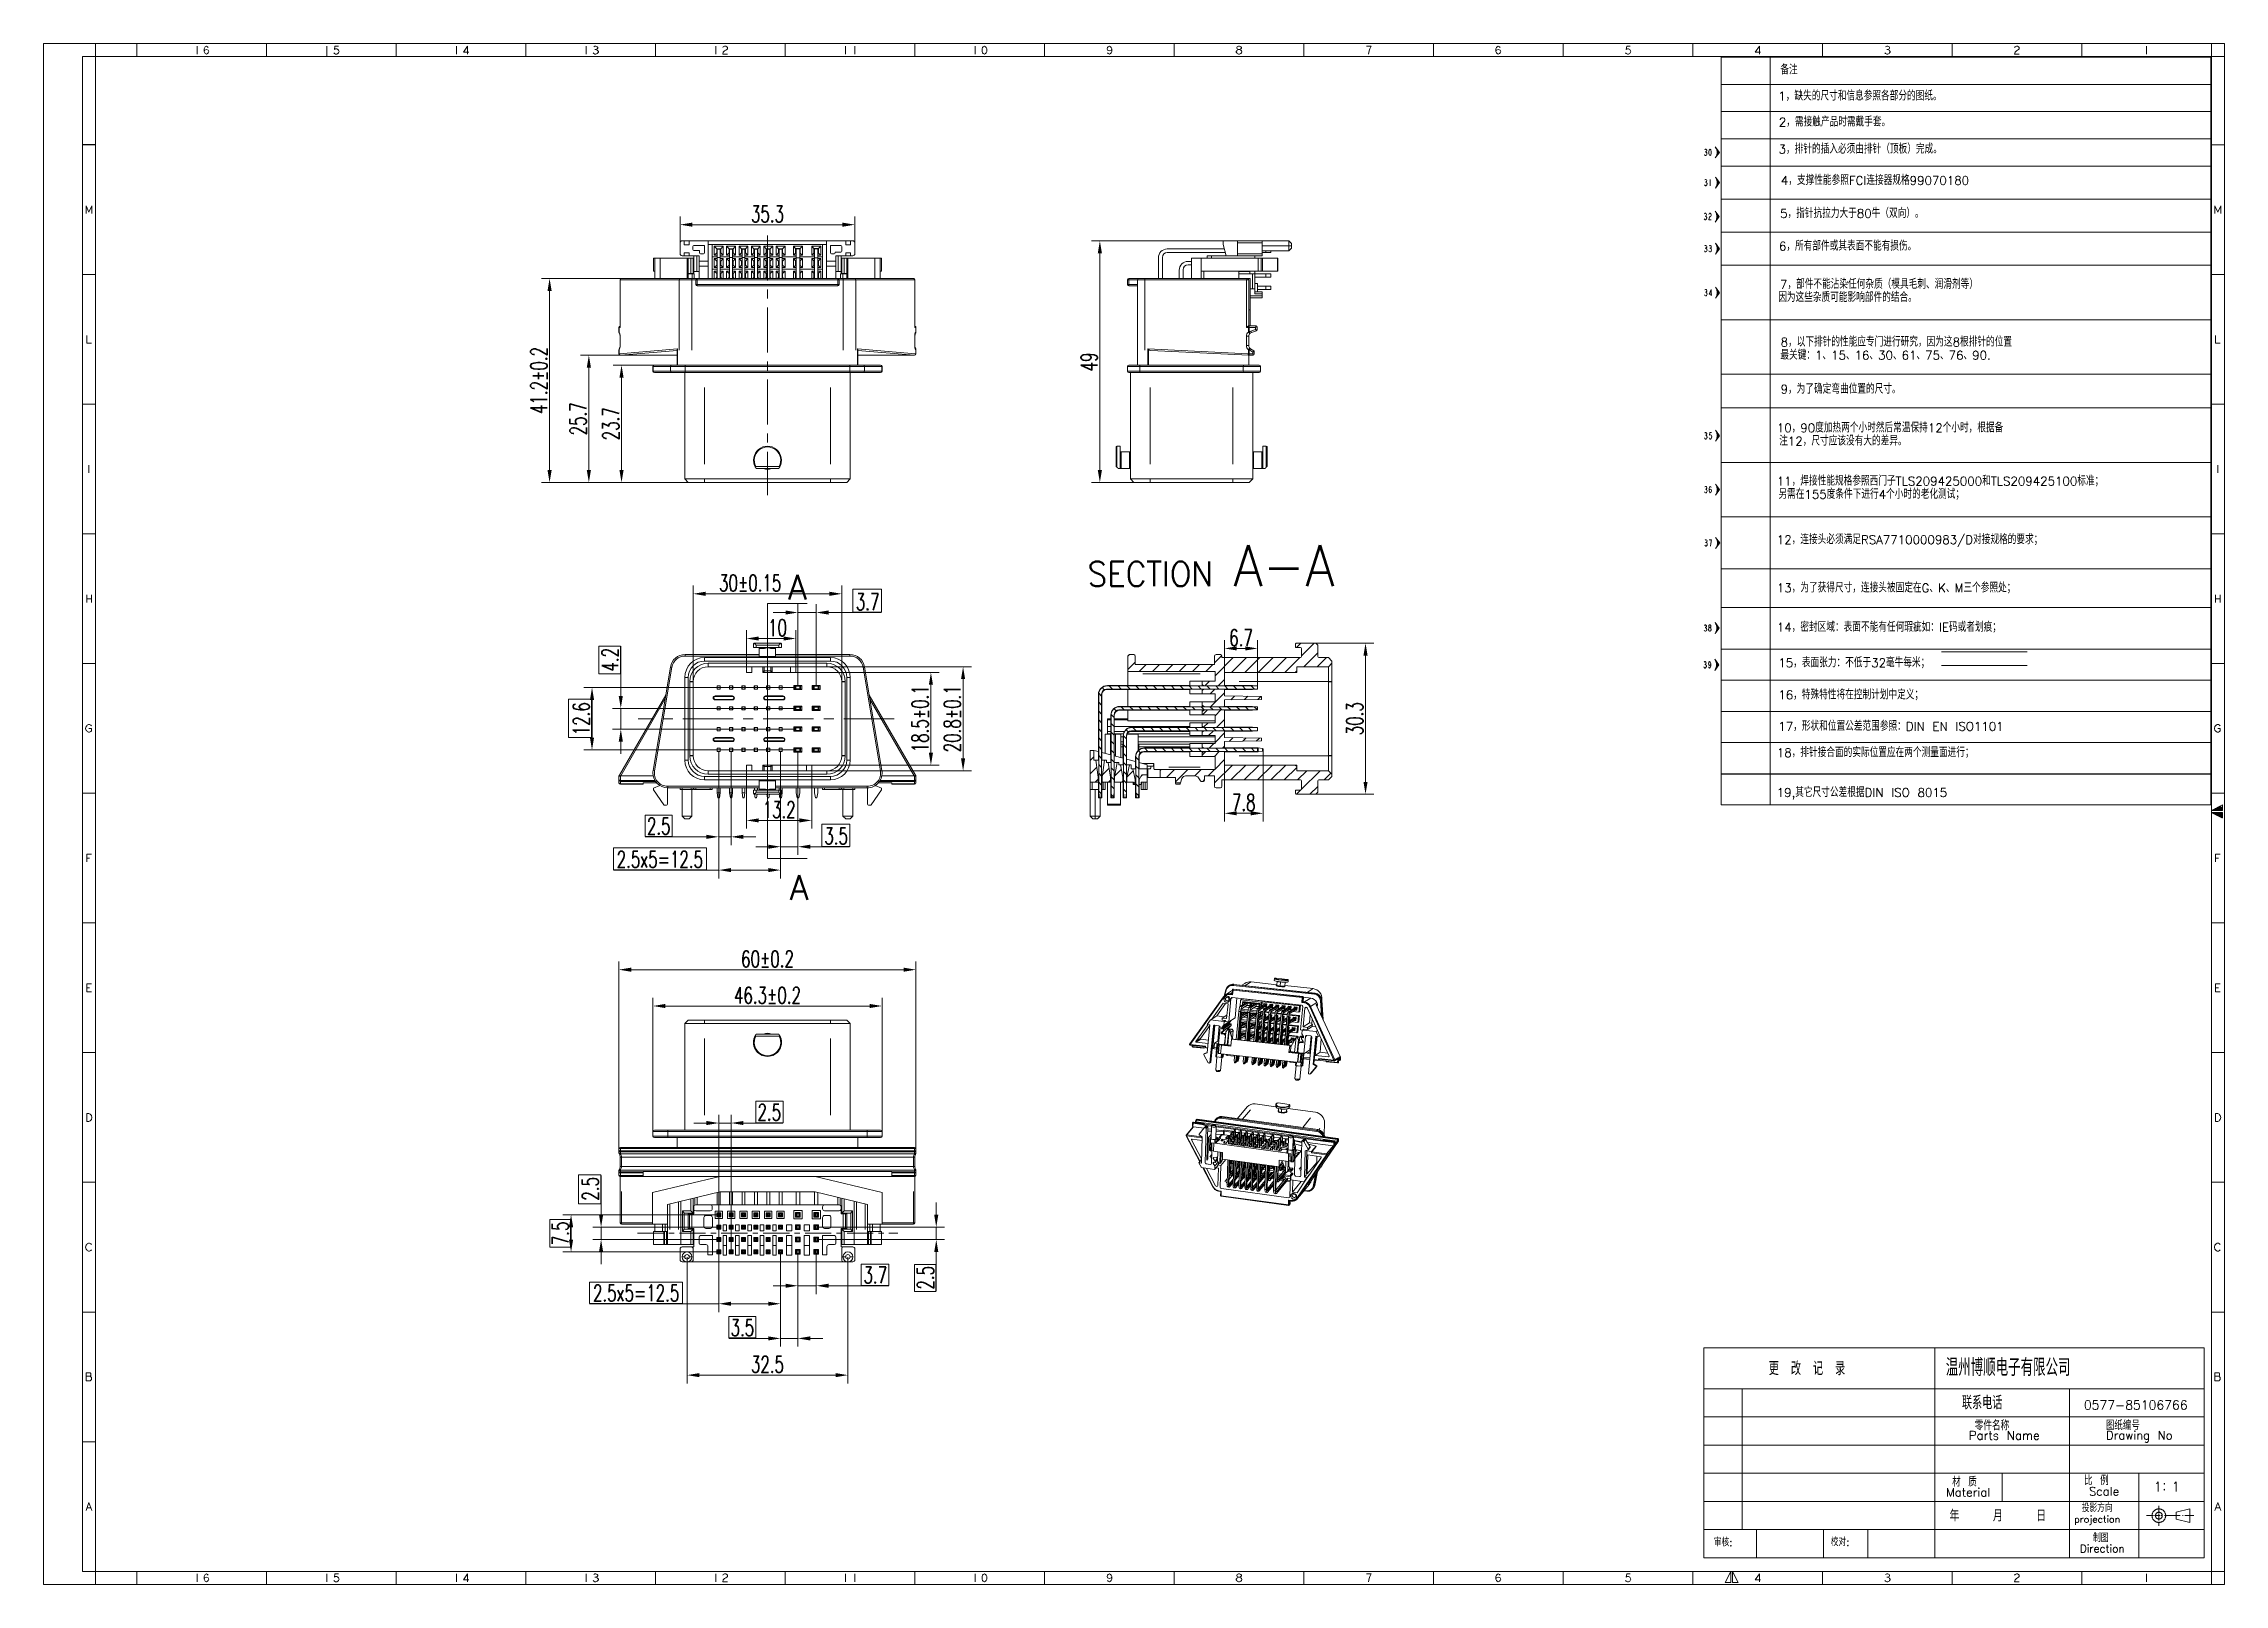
# Model space of a CAD drawing. Header units: millimetres. Extents: x 973 to 1237, y 285 to 472.
import ezdxf
from ezdxf.lldxf.tags import DXFTag

# ---------------------------------------------------------------- set-up
doc = ezdxf.new("R2010")
doc.units = ezdxf.units.MM
doc.linetypes.add('CENTER', pattern=[50.8, 31.75, -6.35, 6.35, -6.35])
for name, color, linetype, true_color in [('1', 7, 'Continuous', 0xffffff), ('3', 7, 'Continuous', 0xffffff), ('6', 7, 'Continuous', 0xffffff), ('7', 7, 'Continuous', 0xffffff), ('Top', 7, 'Continuous', 0xffffff)]:
    doc.layers.add(name, color=color, linetype=linetype, true_color=true_color)
doc.layers.add('尺寸线层', color=3, linetype='Continuous')
doc.layers.add('标准模板层', color=7, linetype='Continuous', lineweight=18)
doc.layers.add('粗实线层', color=7, linetype='Continuous', lineweight=20)
doc.styles.get("Standard").update_dxf_attribs({"font": 'txt', "bigfont": 'gbcbig.shx'})
doc.styles.add('标准', font='txt.shx', dxfattribs={"width": 0.667})
tags = doc.linetypes.add('PHANTOM', pattern=[50.5, 18, -6.5, 6.5, -6.5, 6.5, -6.5]).pattern_tags.tags
tags[14:15] = [DXFTag(74, 4), DXFTag(75, 0), DXFTag(340, '0'), DXFTag(46, 0.0), DXFTag(50, 0.0), DXFTag(44, 0.0), DXFTag(45, 0.0)]
tags[12:13] = [DXFTag(74, 4), DXFTag(75, 0), DXFTag(340, '0'), DXFTag(46, 0.0), DXFTag(50, 0.0), DXFTag(44, 0.0), DXFTag(45, 0.0)]
tags[10:11] = [DXFTag(74, 4), DXFTag(75, 0), DXFTag(340, '0'), DXFTag(46, 0.0), DXFTag(50, 0.0), DXFTag(44, 0.0), DXFTag(45, 0.0)]
tags[8:9] = [DXFTag(74, 4), DXFTag(75, 0), DXFTag(340, '0'), DXFTag(46, 0.0), DXFTag(50, 0.0), DXFTag(44, 0.0), DXFTag(45, 0.0)]
tags[6:7] = [DXFTag(74, 4), DXFTag(75, 0), DXFTag(340, '0'), DXFTag(46, 0.0), DXFTag(50, 0.0), DXFTag(44, 0.0), DXFTag(45, 0.0)]
tags[4:5] = [DXFTag(74, 4), DXFTag(75, 0), DXFTag(340, '0'), DXFTag(46, 0.0), DXFTag(50, 0.0), DXFTag(44, 0.0), DXFTag(45, 0.0)]
doc.dimstyles.new('小粟', dxfattribs={"dimtxt": 2, "dimasz": 1.5, "dimexe": 1, "dimexo": 0.05, "dimgap": 0.3, "dimtad": 1, "dimdsep": 46, "dimtxsty": 'Standard', "dimcen": 2.5, "dimadec": 0, "dimazin": 0, "dimtfac": 1, "dimtmove": 0, "dimatfit": 3, "dimfxl": 1, "dimlwd": 13, "dimlwe": 13, "dimarcsym": 0})
pattern_1 = [(45, (949.81, 8.5493), (-0.808223, 0.808223), [])]
pattern_2 = [(134.95437, (229.5399, 146.4343), (-0.5392443, -0.5383861), [])]

msp = doc.modelspace()

# ---------------------------------------------------------------- texts
at = {"layer": 'Top', "color": 6, "linetype": 'Continuous', "lineweight": -3, "char_height": 3, "line_spacing_factor": 0.903614, "style": '标准'}
for s, insert, attachment_point in [('\\W0.9239;SECTION \\H5.00;A-A\\H5.00;', (1114.567, 406.067), 8), ('\\W0.9844;A', (1063.292, 404.478), 7), ('\\W0.9844;A', (1063.484, 368.074), 7)]:
    msp.add_mtext(s, dxfattribs=dict(at, insert=insert, attachment_point=attachment_point))
at = {"layer": '标准模板层'}
for s, height, p in [('备注', 1.05, (1183.575, 468.102)), ('1，缺失的尺寸和信息参照各部分的图纸。', 1.05, (1183.331, 464.949)), ('2，需接触产品时需戴手套。', 1.05, (1183.389, 461.801)), ('3，排针的插入必须由排针（顶板）完成。', 1.05, (1183.359, 458.515)), ('4，支撑性能参照FCI连接器规格99070180', 1.05, (1183.635, 454.724)), ('5，指针抗拉力大于80牛（双向）。', 1.05, (1183.545, 450.723)), ('6，所有部件或其表面不能有损伤。', 1.05, (1183.403, 446.761)), ('因为这些杂质可能影响部件的结合。', 1.05, (1183.315, 440.536)), ('7，部件不能沾染任何杂质（模具毛刺、润滑剂等）', 1.05, (1183.528, 442.131)), ('8，以下排针的性能应专门进行研究，因为这8根排针的位置', 1.05, (1183.605, 435.137)), ('最关键：1、15、16、30、61、75、76、90.', 1.05, (1183.575, 433.539)), ('9，为了确定弯曲位置的尺寸。', 1.05, (1183.605, 429.431)), ('10，90度加热两个小时然后常温保持12个小时，根据备', 1.05, (1183.146, 424.735)), ('注12，尺寸应该没有大的差异。', 1.05, (1183.433, 423.141)), ('另需在155度条件下进行4个小时的老化测试；', 1.05, (1183.343, 416.685)), ('11，焊接性能规格参照西门子TLS209425000和TLS209425100标准；', 1.05, (1183.146, 418.29)), ('12，连接头必须满足RSA7710000983/D对接规格的要求；', 1.05, (1183.146, 411.191)), ('13，为了获得尺寸，连接头被固定在G、K、M三个参照处；', 1.05, (1183.146, 405.339)), ('14，密封区域：表面不能有任何瑕疵如：IE码或者划痕；', 1.05, (1183.146, 400.575)), ('15，表面张力：不低于32毫牛每米；', 1.05, (1183.331, 396.274)), ('16，特殊特性将在控制计划中定义；', 1.05, (1183.331, 392.383)), ('17，形状和位置公差范围参照：DIN EN ISO1101', 1.05, (1183.331, 388.573)), ('18，排针接合面的实际位置应在两个测量面进行；', 1.05, (1183.146, 385.383)), ('1：1', 1.1664, (1228.833, 296.385))]:
    msp.add_text(s, height=height, dxfattribs=at).set_placement(p)
for s, insert, char_height, width, attachment_point in [('19,其它尺寸公差根据DIN ISO 8015', (1183.133, 381.6), 1.05, 47.49646, 1), ('0577-85106766', (1220.367, 306.304), 1.1025, 14.58093, 7), ('projection', (1219.187, 293.443), 0.84, 19.61487, 1)]:
    msp.add_mtext(s, dxfattribs=dict(at, insert=insert, char_height=char_height, width=width, attachment_point=attachment_point))

# ---------------------------------------------------------------- blocks, each defined once
blk = doc.blocks.new('CAXBLOCK54')
at = {"layer": '标准模板层', "color": 7, "linetype": 'Continuous'}
blk.add_text('更 改 记 录', height=5.184, dxfattribs=at).set_placement((684.27, 85.02))
blk = doc.blocks.new('CAXBLOCK53')
at = {"layer": '标准模板层', "color": 7, "linetype": 'Continuous'}
blk.add_text('温州博顺电子有限公司', height=6.665, dxfattribs=at).set_placement((752.38, 84.69))
blk = doc.blocks.new('CAXBLOCK52')
at = {"layer": '标准模板层', "color": 7, "linetype": 'Continuous'}
blk.add_text('Direction', height=2.962, dxfattribs=at).set_placement((803.94, 17.02))
blk = doc.blocks.new('CAXBLOCK51')
at = {"layer": '标准模板层', "color": 7, "linetype": 'Continuous'}
blk.add_text('制图', height=2.962, dxfattribs=at).set_placement((809.06, 21.07))
blk = doc.blocks.new('CAXBLOCK50')
at = {"layer": '标准模板层', "color": 7, "linetype": 'Continuous'}
blk.add_text('比 例', height=3.269, dxfattribs=at).set_placement((805.59, 42.95))
blk = doc.blocks.new('CAXBLOCK49')
at = {"layer": '标准模板层', "color": 7, "linetype": 'Continuous'}
blk.add_text('Scale', height=3.269, dxfattribs=at).set_placement((807.46, 38.87))
blk = doc.blocks.new('CAXBLOCK48')
at = {"layer": '标准模板层', "color": 7, "linetype": 'Continuous'}
blk.add_text('材 质', height=3.269, dxfattribs=at).set_placement((754.85, 42.4))
blk = doc.blocks.new('CAXBLOCK47')
at = {"layer": '标准模板层', "color": 7, "linetype": 'Continuous'}
blk.add_text('Material', height=3.269, dxfattribs=at).set_placement((752.51, 38.51))
blk = doc.blocks.new('CAXBLOCK46')
at = {"layer": '标准模板层', "color": 7, "linetype": 'Continuous'}
blk.add_text('年   月   日', height=4.443, dxfattribs=at).set_placement((753.82, 28.94))
blk = doc.blocks.new('CAXBLOCK45')
at = {"layer": '标准模板层', "color": 7, "linetype": 'Continuous'}
blk.add_text('联系电话', height=5.184, dxfattribs=at).set_placement((758.6, 72.03))
blk = doc.blocks.new('CAXBLOCK44')
at = {"layer": '标准模板层', "color": 7, "linetype": 'Continuous'}
blk.add_text('图纸编号', height=3.269, dxfattribs=at).set_placement((813.98, 64.12))
blk = doc.blocks.new('CAXBLOCK43')
at = {"layer": '标准模板层', "color": 7, "linetype": 'Continuous'}
blk.add_text('Drawing No', height=3.269, dxfattribs=at).set_placement((814.03, 60.44))
blk = doc.blocks.new('CAXBLOCK42')
at = {"layer": '标准模板层', "color": 7, "linetype": 'Continuous'}
blk.add_text('Parts Name', height=3.32, dxfattribs=at).set_placement((761.22, 60.36))
blk = doc.blocks.new('CAXBLOCK41')
at = {"layer": '标准模板层', "color": 7, "linetype": 'Continuous'}
blk.add_text('零件名称', height=3.32, dxfattribs=at).set_placement((763.52, 64.04))
blk = doc.blocks.new('CAXBLOCK39')
at = {"layer": '标准模板层', "color": 7, "linetype": 'Continuous'}
blk.add_lwpolyline([(834.19, 30.08), (833.9, 30.08)], dxfattribs=at)
blk = doc.blocks.new('CAXBLOCK38')
at = {"layer": '标准模板层', "color": 7, "linetype": 'Continuous'}
blk.add_lwpolyline([(838.35, 30.08), (834.87, 30.08)], dxfattribs=at)
blk = doc.blocks.new('CAXBLOCK37')
at = {"layer": '标准模板层', "color": 7, "linetype": 'Continuous'}
blk.add_lwpolyline([(836.75, 32.7), (836.75, 27.46)], dxfattribs=at)
blk = doc.blocks.new('CAXBLOCK36')
at = {"layer": '标准模板层', "color": 7, "linetype": 'Continuous'}
blk.add_lwpolyline([(831.52, 31.39), (831.52, 28.77)], dxfattribs=at)
blk = doc.blocks.new('CAXBLOCK35')
at = {"layer": '标准模板层', "color": 7, "linetype": 'Continuous'}
blk.add_lwpolyline([(829.68, 30.08), (833.07, 30.08)], dxfattribs=at)
blk = doc.blocks.new('CAXBLOCK34')
at = {"layer": '标准模板层', "color": 7, "linetype": 'Continuous'}
blk.add_lwpolyline([(836.75, 32.7), (831.52, 31.39)], dxfattribs=at)
blk = doc.blocks.new('CAXBLOCK33')
at = {"layer": '标准模板层', "color": 7, "linetype": 'Continuous'}
blk.add_lwpolyline([(836.75, 27.46), (831.52, 28.77)], dxfattribs=at)
blk = doc.blocks.new('CAXBLOCK32')
at = {"layer": '标准模板层', "color": 7, "linetype": 'Continuous'}
blk.add_lwpolyline([(849.16, 30.08), (846.47, 30.08)], dxfattribs=at)
blk = doc.blocks.new('CAXBLOCK31')
at = {"layer": '标准模板层', "color": 7, "linetype": 'Continuous'}
blk.add_lwpolyline([(845.53, 30.08), (845.24, 30.08)], dxfattribs=at)
blk = doc.blocks.new('CAXBLOCK30')
at = {"layer": '标准模板层', "color": 7, "linetype": 'Continuous'}
blk.add_lwpolyline([(844.33, 33.86), (844.33, 31.58)], dxfattribs=at)
blk = doc.blocks.new('CAXBLOCK29')
at = {"layer": '标准模板层', "color": 7, "linetype": 'Continuous'}
blk.add_lwpolyline([(844.33, 28.27), (844.33, 28.6)], dxfattribs=at)
blk = doc.blocks.new('CAXBLOCK28')
at = {"layer": '标准模板层', "color": 7, "linetype": 'Continuous'}
blk.add_lwpolyline([(845.64, 30.08), (845.64, 30.17), (845.63, 30.26), (845.62, 30.34), (845.6, 30.43), (845.57, 30.51), (845.54, 30.59), (845.5, 30.67), (845.46, 30.74), (845.42, 30.81), (845.37, 30.88), (845.32, 30.94), (845.26, 31.01), (845.2, 31.06), (845.13, 31.12), (845.07, 31.17), (844.99, 31.21), (844.92, 31.25), (844.84, 31.29), (844.76, 31.32), (844.68, 31.34), (844.6, 31.36), (844.51, 31.38), (844.42, 31.39), (844.33, 31.39), (844.24, 31.39), (844.16, 31.38), (844.07, 31.36), (843.99, 31.34), (843.9, 31.32), (843.82, 31.29), (843.75, 31.25), (843.67, 31.21), (843.6, 31.17), (843.53, 31.12), (843.47, 31.06), (843.41, 31.01), (843.35, 30.94), (843.3, 30.88), (843.25, 30.81), (843.2, 30.74), (843.16, 30.67), (843.13, 30.59), (843.1, 30.51), (843.07, 30.43), (843.05, 30.34), (843.04, 30.26), (843.03, 30.17), (843.03, 30.08), (843.03, 29.99), (843.04, 29.9), (843.05, 29.82), (843.07, 29.73), (843.1, 29.65), (843.13, 29.57), (843.16, 29.49), (843.2, 29.42), (843.25, 29.35), (843.3, 29.28), (843.35, 29.22), (843.41, 29.15), (843.47, 29.1), (843.53, 29.04), (843.6, 28.99), (843.67, 28.95), (843.75, 28.91), (843.82, 28.87), (843.9, 28.84), (843.99, 28.82), (844.07, 28.8), (844.16, 28.78), (844.24, 28.77), (844.33, 28.77), (844.42, 28.77), (844.51, 28.78), (844.6, 28.8), (844.68, 28.82), (844.76, 28.84), (844.84, 28.87), (844.92, 28.91), (844.99, 28.95), (845.07, 28.99), (845.13, 29.04), (845.2, 29.1), (845.26, 29.15), (845.32, 29.22), (845.37, 29.28), (845.42, 29.35), (845.46, 29.42), (845.5, 29.49), (845.54, 29.57), (845.57, 29.65), (845.6, 29.73), (845.62, 29.82), (845.63, 29.9), (845.64, 29.99)], close=True, dxfattribs=at)
blk = doc.blocks.new('CAXBLOCK27')
at = {"layer": '标准模板层', "color": 7, "linetype": 'Continuous'}
blk.add_lwpolyline([(839.61, 30.08), (842.22, 30.08)], dxfattribs=at)
blk = doc.blocks.new('CAXBLOCK26')
at = {"layer": '标准模板层', "color": 7, "linetype": 'Continuous'}
blk.add_lwpolyline([(844.33, 26.11), (844.33, 27.68)], dxfattribs=at)
blk = doc.blocks.new('CAXBLOCK25')
at = {"layer": '标准模板层', "color": 7, "linetype": 'Continuous'}
blk.add_lwpolyline([(846.95, 30.08), (846.95, 30.26), (846.93, 30.44), (846.9, 30.61), (846.86, 30.78), (846.81, 30.94), (846.75, 31.1), (846.67, 31.25), (846.59, 31.4), (846.5, 31.54), (846.41, 31.68), (846.3, 31.81), (846.18, 31.93), (846.06, 32.05), (845.93, 32.15), (845.8, 32.25), (845.66, 32.34), (845.51, 32.42), (845.35, 32.49), (845.19, 32.55), (845.03, 32.6), (844.86, 32.64), (844.69, 32.67), (844.51, 32.69), (844.33, 32.7), (844.15, 32.69), (843.98, 32.67), (843.81, 32.64), (843.64, 32.6), (843.47, 32.55), (843.32, 32.49), (843.16, 32.42), (843.01, 32.34), (842.87, 32.25), (842.73, 32.15), (842.61, 32.05), (842.48, 31.93), (842.37, 31.81), (842.26, 31.68), (842.16, 31.54), (842.07, 31.4), (841.99, 31.25), (841.92, 31.1), (841.86, 30.94), (841.81, 30.78), (841.77, 30.61), (841.74, 30.44), (841.72, 30.26), (841.72, 30.08), (841.72, 29.9), (841.74, 29.73), (841.77, 29.55), (841.81, 29.38), (841.86, 29.22), (841.92, 29.06), (841.99, 28.91), (842.07, 28.76), (842.16, 28.62), (842.26, 28.48), (842.37, 28.35), (842.48, 28.23), (842.61, 28.11), (842.73, 28.01), (842.87, 27.91), (843.01, 27.82), (843.16, 27.74), (843.32, 27.67), (843.47, 27.61), (843.64, 27.56), (843.81, 27.52), (843.98, 27.49), (844.15, 27.47), (844.33, 27.46), (844.51, 27.47), (844.69, 27.49), (844.86, 27.52), (845.03, 27.56), (845.19, 27.61), (845.35, 27.67), (845.51, 27.74), (845.66, 27.82), (845.8, 27.91), (845.93, 28.01), (846.06, 28.11), (846.18, 28.23), (846.3, 28.35), (846.41, 28.48), (846.5, 28.62), (846.59, 28.76), (846.67, 28.91), (846.75, 29.06), (846.81, 29.22), (846.86, 29.38), (846.9, 29.55), (846.93, 29.73), (846.95, 29.9)], close=True, dxfattribs=at)
blk = doc.blocks.new('CAXBLOCK24')
at = {"layer": '标准模板层', "color": 7, "linetype": 'Continuous'}
blk.add_lwpolyline([(842.66, 30.08), (844.83, 30.08)], dxfattribs=at)
blk = doc.blocks.new('CAXBLOCK23')
at = {"layer": '标准模板层', "color": 7, "linetype": 'Continuous'}
blk.add_lwpolyline([(844.33, 30.93), (844.33, 28.94)], dxfattribs=at)
blk = doc.blocks.new('CAXBLOCK22')
at = {"layer": '标准模板层', "color": 7, "linetype": 'Continuous'}
blk.add_lwpolyline([(844.33, 31.42), (844.33, 31.13)], dxfattribs=at)
blk = doc.blocks.new('CAXBLOCK21')
at = {"layer": '标准模板层', "color": 7, "linetype": 'Continuous'}
blk.add_lwpolyline([(851.81, 13.88), (851.81, 94.6)], dxfattribs=at)
blk = doc.blocks.new('CAXBLOCK20')
at = {"layer": '标准模板层', "color": 7, "linetype": 'Continuous'}
blk.add_lwpolyline([(659.27, 13.88), (851.81, 13.88)], dxfattribs=at)
blk = doc.blocks.new('CAXBLOCK19')
at = {"layer": '标准模板层', "color": 7, "linetype": 'Continuous'}
blk.add_lwpolyline([(774.06, 35.54), (774.06, 46.38)], dxfattribs=at)
blk = doc.blocks.new('CAXBLOCK18')
at = {"layer": '标准模板层', "color": 7, "linetype": 'Continuous'}
blk.add_lwpolyline([(722.37, 24.71), (722.37, 13.88)], dxfattribs=at)
blk = doc.blocks.new('CAXBLOCK17')
at = {"layer": '标准模板层', "color": 7, "linetype": 'Continuous'}
blk.add_lwpolyline([(705.28, 24.71), (705.28, 13.88)], dxfattribs=at)
blk = doc.blocks.new('CAXBLOCK16')
at = {"layer": '标准模板层', "color": 7, "linetype": 'Continuous'}
blk.add_lwpolyline([(748.14, 13.88), (748.14, 94.6)], dxfattribs=at)
blk = doc.blocks.new('CAXBLOCK15')
at = {"layer": '标准模板层', "color": 7, "linetype": 'Continuous'}
blk.add_lwpolyline([(799.98, 13.88), (799.98, 78.88)], dxfattribs=at)
blk = doc.blocks.new('CAXBLOCK14')
at = {"layer": '标准模板层', "color": 7, "linetype": 'Continuous'}
blk.add_lwpolyline([(679.48, 24.71), (679.48, 13.88)], dxfattribs=at)
blk = doc.blocks.new('CAXBLOCK13')
at = {"layer": '标准模板层', "color": 7, "linetype": 'Continuous'}
blk.add_lwpolyline([(826.64, 13.88), (826.64, 46.38)], dxfattribs=at)
blk = doc.blocks.new('CAXBLOCK12')
at = {"layer": '标准模板层', "color": 7, "linetype": 'Continuous'}
blk.add_lwpolyline([(659.27, 13.88), (659.27, 94.6)], dxfattribs=at)
blk = doc.blocks.new('CAXBLOCK11')
at = {"layer": '标准模板层', "color": 7, "linetype": 'Continuous'}
blk.add_lwpolyline([(659.27, 68.04), (851.81, 68.04)], dxfattribs=at)
blk = doc.blocks.new('CAXBLOCK10')
at = {"layer": '标准模板层', "color": 7, "linetype": 'Continuous'}
blk.add_lwpolyline([(659.27, 57.21), (851.81, 57.21)], dxfattribs=at)
blk = doc.blocks.new('CAXBLOCK9')
at = {"layer": '标准模板层', "color": 7, "linetype": 'Continuous'}
blk.add_lwpolyline([(659.27, 24.71), (851.81, 24.71)], dxfattribs=at)
blk = doc.blocks.new('CAXBLOCK8')
at = {"layer": '标准模板层', "color": 7, "linetype": 'Continuous'}
blk.add_lwpolyline([(659.27, 35.54), (851.81, 35.54)], dxfattribs=at)
blk = doc.blocks.new('CAXBLOCK7')
at = {"layer": '标准模板层', "color": 7, "linetype": 'Continuous'}
blk.add_lwpolyline([(674.09, 24.71), (674.09, 78.88)], dxfattribs=at)
blk = doc.blocks.new('CAXBLOCK6')
at = {"layer": '标准模板层', "color": 7, "linetype": 'Continuous'}
blk.add_lwpolyline([(659.27, 94.6), (851.81, 94.6)], dxfattribs=at)
blk = doc.blocks.new('CAXBLOCK5')
at = {"layer": '标准模板层', "color": 7, "linetype": 'Continuous'}
blk.add_lwpolyline([(659.27, 78.88), (851.81, 78.88)], dxfattribs=at)
blk = doc.blocks.new('CAXBLOCK3')
at = {"layer": '标准模板层', "color": 7, "linetype": 'Continuous'}
blk.add_text('投影方向', height=2.962, dxfattribs=at).set_placement((804.71, 31.51))
blk = doc.blocks.new('CAXBLOCK2')
at = {"layer": '标准模板层', "color": 7, "linetype": 'Continuous'}
blk.add_text('校对:', height=2.962, dxfattribs=at).set_placement((708.1, 18.4))
blk = doc.blocks.new('CAXBLOCK1')
at = {"layer": '标准模板层', "color": 7, "linetype": 'Continuous'}
blk.add_text('审核:', height=2.962, dxfattribs=at).set_placement((663.11, 18.28))
blk = doc.blocks.new('*U330')
at = {"layer": '标准模板层', "color": 7, "linetype": 'Continuous'}
for points in [[(663.82, 355.7), (663.48, 355.25), (663.82, 355.8)], [(663.82, 355.7), (663.82, 355.8), (665.07, 357.38)]]:
    blk.add_solid(points, dxfattribs=at)
blk = doc.blocks.new('*U329')
at = {"layer": '标准模板层', "color": 7, "linetype": 'Continuous'}
for points in [[(664.05, 356.09), (663.82, 355.8), (664.05, 356.43)], [(664.05, 356.09), (664.05, 356.43), (665.07, 357.38)]]:
    blk.add_solid(points, dxfattribs=at)
blk = doc.blocks.new('*U328')
at = {"layer": '标准模板层', "color": 7, "linetype": 'Continuous'}
for points in [[(664.16, 356.53), (664.05, 356.43), (664.16, 357.04)], [(664.16, 356.53), (664.16, 357.04), (665.07, 357.38)]]:
    blk.add_solid(points, dxfattribs=at)
blk = doc.blocks.new('*U327')
at = {"layer": '标准模板层', "color": 7, "linetype": 'Continuous'}
blk.add_solid([(664.16, 357.04), (664.16, 357.7), (665.07, 357.38)], dxfattribs=at)
blk = doc.blocks.new('*U326')
at = {"layer": '标准模板层', "color": 7, "linetype": 'Continuous'}
for points in [[(663.82, 358.95), (663.48, 359.5), (663.82, 359.05)], [(663.82, 358.95), (663.82, 359.05), (665.07, 357.38)]]:
    blk.add_solid(points, dxfattribs=at)
blk = doc.blocks.new('*U325')
at = {"layer": '标准模板层', "color": 7, "linetype": 'Continuous'}
for points in [[(664.05, 358.36), (663.82, 358.95), (664.05, 358.66)], [(664.05, 358.36), (664.05, 358.66), (665.07, 357.38)]]:
    blk.add_solid(points, dxfattribs=at)
blk = doc.blocks.new('*U324')
at = {"layer": '标准模板层', "color": 7, "linetype": 'Continuous'}
for points in [[(664.16, 357.7), (664.05, 358.36), (664.16, 358.26)], [(664.16, 357.7), (664.16, 358.26), (665.07, 357.38)]]:
    blk.add_solid(points, dxfattribs=at)
blk = doc.blocks.new('*U323')
at = {"layer": '标准模板层', "color": 7, "linetype": 'Continuous'}
for points in [[(663.9, 369.84), (663.58, 369.41), (663.9, 369.98)], [(663.9, 369.84), (663.9, 369.98), (665.15, 371.52)]]:
    blk.add_solid(points, dxfattribs=at)
blk = doc.blocks.new('*U322')
at = {"layer": '标准模板层', "color": 7, "linetype": 'Continuous'}
for points in [[(664.16, 370.29), (663.9, 369.98), (664.16, 370.57)], [(664.16, 370.29), (664.16, 370.57), (665.15, 371.52)]]:
    blk.add_solid(points, dxfattribs=at)
blk = doc.blocks.new('*U321')
at = {"layer": '标准模板层', "color": 7, "linetype": 'Continuous'}
for points in [[(664.26, 370.67), (664.16, 370.57), (664.26, 371.18)], [(664.26, 370.67), (664.26, 371.18), (665.15, 371.52)]]:
    blk.add_solid(points, dxfattribs=at)
blk = doc.blocks.new('*U320')
at = {"layer": '标准模板层', "color": 7, "linetype": 'Continuous'}
blk.add_solid([(664.26, 371.18), (664.26, 371.84), (665.15, 371.52)], dxfattribs=at)
blk = doc.blocks.new('*U319')
at = {"layer": '标准模板层', "color": 7, "linetype": 'Continuous'}
for points in [[(663.9, 373.09), (663.58, 373.64), (663.9, 373.21)], [(663.9, 373.09), (663.9, 373.21), (665.15, 371.52)]]:
    blk.add_solid(points, dxfattribs=at)
blk = doc.blocks.new('*U318')
at = {"layer": '标准模板层', "color": 7, "linetype": 'Continuous'}
for points in [[(664.16, 372.5), (663.9, 373.09), (664.16, 372.77)], [(664.16, 372.5), (664.16, 372.77), (665.15, 371.52)]]:
    blk.add_solid(points, dxfattribs=at)
blk = doc.blocks.new('*U317')
at = {"layer": '标准模板层', "color": 7, "linetype": 'Continuous'}
for points in [[(664.26, 371.84), (664.16, 372.5), (664.26, 372.39)], [(664.26, 371.84), (664.26, 372.39), (665.15, 371.52)]]:
    blk.add_solid(points, dxfattribs=at)
blk = doc.blocks.new('*U316')
at = {"layer": '标准模板层', "color": 7, "linetype": 'Continuous'}
for points in [[(664.13, 402.58), (664.13, 402.7), (665.38, 404.27)], [(664.13, 402.58), (663.82, 402.15), (664.13, 402.7)]]:
    blk.add_solid(points, dxfattribs=at)
blk = doc.blocks.new('*U315')
at = {"layer": '标准模板层', "color": 7, "linetype": 'Continuous'}
for points in [[(664.39, 403.02), (664.13, 402.7), (664.39, 403.29)], [(664.39, 403.02), (664.39, 403.29), (665.38, 404.27)]]:
    blk.add_solid(points, dxfattribs=at)
blk = doc.blocks.new('*U314')
at = {"layer": '标准模板层', "color": 7, "linetype": 'Continuous'}
for points in [[(664.47, 403.38), (664.39, 403.29), (664.47, 403.95)], [(664.47, 403.38), (664.47, 403.95), (665.38, 404.27)]]:
    blk.add_solid(points, dxfattribs=at)
blk = doc.blocks.new('*U313')
at = {"layer": '标准模板层', "color": 7, "linetype": 'Continuous'}
blk.add_solid([(664.47, 403.95), (664.47, 404.61), (665.38, 404.27)], dxfattribs=at)
blk = doc.blocks.new('*U312')
at = {"layer": '标准模板层', "color": 7, "linetype": 'Continuous'}
for points in [[(664.13, 405.81), (663.82, 406.38), (664.13, 405.96)], [(664.13, 405.81), (664.13, 405.96), (665.38, 404.27)]]:
    blk.add_solid(points, dxfattribs=at)
blk = doc.blocks.new('*U311')
at = {"layer": '标准模板层', "color": 7, "linetype": 'Continuous'}
for points in [[(664.39, 405.22), (664.13, 405.81), (664.39, 405.5)], [(664.39, 405.22), (664.39, 405.5), (665.38, 404.27)]]:
    blk.add_solid(points, dxfattribs=at)
blk = doc.blocks.new('*U310')
at = {"layer": '标准模板层', "color": 7, "linetype": 'Continuous'}
for points in [[(664.47, 404.61), (664.39, 405.22), (664.47, 405.14)], [(664.47, 404.61), (664.47, 405.14), (665.38, 404.27)]]:
    blk.add_solid(points, dxfattribs=at)
blk = doc.blocks.new('*U309')
at = {"layer": '标准模板层', "color": 7, "linetype": 'Continuous'}
for points in [[(664.09, 423.15), (663.73, 422.66), (664.09, 423.21)], [(664.09, 423.15), (664.09, 423.21), (665.3, 424.78)]]:
    blk.add_solid(points, dxfattribs=at)
blk = doc.blocks.new('*U308')
at = {"layer": '标准模板层', "color": 7, "linetype": 'Continuous'}
for points in [[(664.3, 423.49), (664.09, 423.21), (664.3, 423.8)], [(664.3, 423.49), (664.3, 423.8), (665.3, 424.78)]]:
    blk.add_solid(points, dxfattribs=at)
blk = doc.blocks.new('*U307')
at = {"layer": '标准模板层', "color": 7, "linetype": 'Continuous'}
for points in [[(664.43, 423.93), (664.3, 423.8), (664.43, 424.46)], [(664.43, 423.93), (664.43, 424.46), (665.3, 424.78)]]:
    blk.add_solid(points, dxfattribs=at)
blk = doc.blocks.new('*U306')
at = {"layer": '标准模板层', "color": 7, "linetype": 'Continuous'}
blk.add_solid([(664.43, 424.46), (664.43, 425.1), (665.3, 424.78)], dxfattribs=at)
blk = doc.blocks.new('*U305')
at = {"layer": '标准模板层', "color": 7, "linetype": 'Continuous'}
for points in [[(664.09, 426.32), (663.73, 426.89), (664.09, 426.41)], [(664.09, 426.32), (664.09, 426.41), (665.3, 424.78)]]:
    blk.add_solid(points, dxfattribs=at)
blk = doc.blocks.new('*U304')
at = {"layer": '标准模板层', "color": 7, "linetype": 'Continuous'}
for points in [[(664.3, 425.73), (664.09, 426.32), (664.3, 426.05)], [(664.3, 425.73), (664.3, 426.05), (665.3, 424.78)]]:
    blk.add_solid(points, dxfattribs=at)
blk = doc.blocks.new('*U303')
at = {"layer": '标准模板层', "color": 7, "linetype": 'Continuous'}
for points in [[(664.43, 425.1), (664.3, 425.73), (664.43, 425.61)], [(664.43, 425.1), (664.43, 425.61), (665.3, 424.78)]]:
    blk.add_solid(points, dxfattribs=at)
blk = doc.blocks.new('*U302')
at = {"layer": '标准模板层', "color": 7, "linetype": 'Continuous'}
for points in [[(664.09, 443.87), (664.09, 443.93), (665.3, 445.5)], [(664.09, 443.87), (663.73, 443.38), (664.09, 443.93)]]:
    blk.add_solid(points, dxfattribs=at)
blk = doc.blocks.new('*U301')
at = {"layer": '标准模板层', "color": 7, "linetype": 'Continuous'}
for points in [[(664.3, 444.21), (664.3, 444.57), (665.3, 445.5)], [(664.3, 444.21), (664.09, 443.93), (664.3, 444.57)]]:
    blk.add_solid(points, dxfattribs=at)
blk = doc.blocks.new('*U300')
at = {"layer": '标准模板层', "color": 7, "linetype": 'Continuous'}
for points in [[(664.43, 444.69), (664.3, 444.57), (664.43, 445.18)], [(664.43, 444.69), (664.43, 445.18), (665.3, 445.5)]]:
    blk.add_solid(points, dxfattribs=at)
blk = doc.blocks.new('*U299')
at = {"layer": '标准模板层', "color": 7, "linetype": 'Continuous'}
blk.add_solid([(664.43, 445.18), (664.43, 445.84), (665.3, 445.5)], dxfattribs=at)
blk = doc.blocks.new('*U298')
at = {"layer": '标准模板层', "color": 7, "linetype": 'Continuous'}
for points in [[(664.09, 447.09), (663.73, 447.62), (664.09, 447.13)], [(664.09, 447.09), (664.09, 447.13), (665.3, 445.5)]]:
    blk.add_solid(points, dxfattribs=at)
blk = doc.blocks.new('*U297')
at = {"layer": '标准模板层', "color": 7, "linetype": 'Continuous'}
for points in [[(664.3, 446.47), (664.09, 447.09), (664.3, 446.81)], [(664.3, 446.47), (664.3, 446.81), (665.3, 445.5)]]:
    blk.add_solid(points, dxfattribs=at)
blk = doc.blocks.new('*U296')
at = {"layer": '标准模板层', "color": 7, "linetype": 'Continuous'}
for points in [[(664.43, 445.84), (664.3, 446.47), (664.43, 446.35)], [(664.43, 445.84), (664.43, 446.35), (665.3, 445.5)]]:
    blk.add_solid(points, dxfattribs=at)
blk = doc.blocks.new('*U295')
at = {"layer": '标准模板层', "color": 7, "linetype": 'Continuous'}
for points in [[(664.11, 498.87), (663.78, 498.42), (664.11, 498.97)], [(664.11, 498.87), (664.11, 498.97), (665.36, 500.53)]]:
    blk.add_solid(points, dxfattribs=at)
blk = doc.blocks.new('*U294')
at = {"layer": '标准模板层', "color": 7, "linetype": 'Continuous'}
for points in [[(664.33, 499.23), (664.11, 498.97), (664.33, 499.58)], [(664.33, 499.23), (664.33, 499.58), (665.36, 500.53)]]:
    blk.add_solid(points, dxfattribs=at)
blk = doc.blocks.new('*U293')
at = {"layer": '标准模板层', "color": 7, "linetype": 'Continuous'}
for points in [[(664.45, 499.7), (664.33, 499.58), (664.45, 500.22)], [(664.45, 499.7), (664.45, 500.22), (665.36, 500.53)]]:
    blk.add_solid(points, dxfattribs=at)
blk = doc.blocks.new('*U292')
at = {"layer": '标准模板层', "color": 7, "linetype": 'Continuous'}
blk.add_solid([(664.45, 500.22), (664.45, 500.85), (665.36, 500.53)], dxfattribs=at)
blk = doc.blocks.new('*U291')
at = {"layer": '标准模板层', "color": 7, "linetype": 'Continuous'}
for points in [[(664.11, 502.1), (663.78, 502.65), (664.11, 502.2)], [(664.11, 502.1), (664.11, 502.2), (665.36, 500.53)]]:
    blk.add_solid(points, dxfattribs=at)
blk = doc.blocks.new('*U290')
at = {"layer": '标准模板层', "color": 7, "linetype": 'Continuous'}
for points in [[(664.33, 501.51), (664.11, 502.1), (664.33, 501.83)], [(664.33, 501.51), (664.33, 501.83), (665.36, 500.53)]]:
    blk.add_solid(points, dxfattribs=at)
blk = doc.blocks.new('*U289')
at = {"layer": '标准模板层', "color": 7, "linetype": 'Continuous'}
for points in [[(664.45, 500.85), (664.33, 501.51), (664.45, 501.39)], [(664.45, 500.85), (664.45, 501.39), (665.36, 500.53)]]:
    blk.add_solid(points, dxfattribs=at)
blk = doc.blocks.new('*U288')
at = {"layer": '标准模板层', "color": 7, "linetype": 'Continuous'}
for points in [[(664.03, 515.79), (663.71, 515.35), (664.03, 515.9)], [(664.03, 515.79), (664.03, 515.9), (665.26, 517.47)]]:
    blk.add_solid(points, dxfattribs=at)
blk = doc.blocks.new('*U287')
at = {"layer": '标准模板层', "color": 7, "linetype": 'Continuous'}
for points in [[(664.26, 516.2), (664.03, 515.9), (664.26, 516.54)], [(664.26, 516.2), (664.26, 516.54), (665.26, 517.47)]]:
    blk.add_solid(points, dxfattribs=at)
blk = doc.blocks.new('*U286')
at = {"layer": '标准模板层', "color": 7, "linetype": 'Continuous'}
for points in [[(664.39, 516.66), (664.26, 516.54), (664.39, 517.15)], [(664.39, 516.66), (664.39, 517.15), (665.26, 517.47)]]:
    blk.add_solid(points, dxfattribs=at)
blk = doc.blocks.new('*U285')
at = {"layer": '标准模板层', "color": 7, "linetype": 'Continuous'}
blk.add_solid([(664.39, 517.15), (664.39, 517.81), (665.26, 517.47)], dxfattribs=at)
blk = doc.blocks.new('*U284')
at = {"layer": '标准模板层', "color": 7, "linetype": 'Continuous'}
for points in [[(664.03, 519.05), (663.71, 519.58), (664.03, 519.15)], [(664.03, 519.05), (664.03, 519.15), (665.26, 517.47)]]:
    blk.add_solid(points, dxfattribs=at)
blk = doc.blocks.new('*U283')
at = {"layer": '标准模板层', "color": 7, "linetype": 'Continuous'}
for points in [[(664.26, 518.42), (664.03, 519.05), (664.26, 518.75)], [(664.26, 518.42), (664.26, 518.75), (665.26, 517.47)]]:
    blk.add_solid(points, dxfattribs=at)
blk = doc.blocks.new('*U282')
at = {"layer": '标准模板层', "color": 7, "linetype": 'Continuous'}
for points in [[(664.39, 517.81), (664.26, 518.42), (664.39, 518.3)], [(664.39, 517.81), (664.39, 518.3), (665.26, 517.47)]]:
    blk.add_solid(points, dxfattribs=at)
blk = doc.blocks.new('*U281')
at = {"layer": '标准模板层', "color": 7, "linetype": 'Continuous'}
for points in [[(663.97, 528.2), (663.97, 528.24), (665.17, 529.83)], [(663.97, 528.2), (663.61, 527.71), (663.97, 528.24)]]:
    blk.add_solid(points, dxfattribs=at)
blk = doc.blocks.new('*U280')
at = {"layer": '标准模板层', "color": 7, "linetype": 'Continuous'}
for points in [[(664.18, 528.52), (663.97, 528.24), (664.18, 528.85)], [(664.18, 528.52), (664.18, 528.85), (665.17, 529.83)]]:
    blk.add_solid(points, dxfattribs=at)
blk = doc.blocks.new('*U279')
at = {"layer": '标准模板层', "color": 7, "linetype": 'Continuous'}
for points in [[(664.3, 528.98), (664.18, 528.85), (664.3, 529.49)], [(664.3, 528.98), (664.3, 529.49), (665.17, 529.83)]]:
    blk.add_solid(points, dxfattribs=at)
blk = doc.blocks.new('*U278')
at = {"layer": '标准模板层', "color": 7, "linetype": 'Continuous'}
blk.add_solid([(664.3, 529.49), (664.3, 530.15), (665.17, 529.83)], dxfattribs=at)
blk = doc.blocks.new('*U277')
at = {"layer": '标准模板层', "color": 7, "linetype": 'Continuous'}
for points in [[(663.97, 531.39), (663.61, 531.95), (663.97, 531.46)], [(663.97, 531.39), (663.97, 531.46), (665.17, 529.83)]]:
    blk.add_solid(points, dxfattribs=at)
blk = doc.blocks.new('*U276')
at = {"layer": '标准模板层', "color": 7, "linetype": 'Continuous'}
for points in [[(664.18, 530.76), (663.97, 531.39), (664.18, 531.12)], [(664.18, 530.76), (664.18, 531.12), (665.17, 529.83)]]:
    blk.add_solid(points, dxfattribs=at)
blk = doc.blocks.new('*U275')
at = {"layer": '标准模板层', "color": 7, "linetype": 'Continuous'}
for points in [[(664.3, 530.15), (664.18, 530.76), (664.3, 530.64)], [(664.3, 530.15), (664.3, 530.64), (665.17, 529.83)]]:
    blk.add_solid(points, dxfattribs=at)
blk = doc.blocks.new('*U274')
at = {"layer": '标准模板层', "color": 7, "linetype": 'Continuous'}
for points in [[(664.03, 541.21), (663.71, 540.77), (664.03, 541.34)], [(664.03, 541.21), (664.03, 541.34), (665.26, 542.89)]]:
    blk.add_solid(points, dxfattribs=at)
blk = doc.blocks.new('*U273')
at = {"layer": '标准模板层', "color": 7, "linetype": 'Continuous'}
for points in [[(664.26, 541.64), (664.03, 541.34), (664.26, 541.94)], [(664.26, 541.64), (664.26, 541.94), (665.26, 542.89)]]:
    blk.add_solid(points, dxfattribs=at)
blk = doc.blocks.new('*U272')
at = {"layer": '标准模板层', "color": 7, "linetype": 'Continuous'}
for points in [[(664.39, 542.06), (664.26, 541.94), (664.39, 542.57)], [(664.39, 542.06), (664.39, 542.57), (665.26, 542.89)]]:
    blk.add_solid(points, dxfattribs=at)
blk = doc.blocks.new('*U271')
at = {"layer": '标准模板层', "color": 7, "linetype": 'Continuous'}
blk.add_solid([(664.39, 542.57), (664.39, 543.23), (665.26, 542.89)], dxfattribs=at)
blk = doc.blocks.new('*U270')
at = {"layer": '标准模板层', "color": 7, "linetype": 'Continuous'}
for points in [[(664.03, 544.45), (663.71, 545.01), (664.03, 544.57)], [(664.03, 544.45), (664.03, 544.57), (665.26, 542.89)]]:
    blk.add_solid(points, dxfattribs=at)
blk = doc.blocks.new('*U269')
at = {"layer": '标准模板层', "color": 7, "linetype": 'Continuous'}
for points in [[(664.26, 543.86), (664.03, 544.45), (664.26, 544.16)], [(664.26, 543.86), (664.26, 544.16), (665.26, 542.89)]]:
    blk.add_solid(points, dxfattribs=at)
blk = doc.blocks.new('*U268')
at = {"layer": '标准模板层', "color": 7, "linetype": 'Continuous'}
for points in [[(664.39, 543.23), (664.26, 543.86), (664.39, 543.74)], [(664.39, 543.23), (664.39, 543.74), (665.26, 542.89)]]:
    blk.add_solid(points, dxfattribs=at)
blk = doc.blocks.new('*U267')
at = {"layer": '标准模板层', "color": 7, "linetype": 'Continuous'}
for points in [[(664.03, 552.85), (664.03, 552.94), (665.26, 554.51)], [(664.03, 552.85), (663.69, 552.39), (664.03, 552.94)]]:
    blk.add_solid(points, dxfattribs=at)
blk = doc.blocks.new('*U266')
at = {"layer": '标准模板层', "color": 7, "linetype": 'Continuous'}
for points in [[(664.26, 553.24), (664.26, 553.54), (665.26, 554.51)], [(664.26, 553.24), (664.03, 552.94), (664.26, 553.54)]]:
    blk.add_solid(points, dxfattribs=at)
blk = doc.blocks.new('*U265')
at = {"layer": '标准模板层', "color": 7, "linetype": 'Continuous'}
for points in [[(664.39, 553.66), (664.26, 553.54), (664.39, 554.19)], [(664.39, 553.66), (664.39, 554.19), (665.26, 554.51)]]:
    blk.add_solid(points, dxfattribs=at)
blk = doc.blocks.new('*U264')
at = {"layer": '标准模板层', "color": 7, "linetype": 'Continuous'}
blk.add_solid([(664.39, 554.19), (664.39, 554.85), (665.26, 554.51)], dxfattribs=at)
blk = doc.blocks.new('*U263')
at = {"layer": '标准模板层', "color": 7, "linetype": 'Continuous'}
for points in [[(664.03, 556.05), (663.69, 556.65), (664.03, 556.18)], [(664.03, 556.05), (664.03, 556.18), (665.26, 554.51)]]:
    blk.add_solid(points, dxfattribs=at)
blk = doc.blocks.new('*U262')
at = {"layer": '标准模板层', "color": 7, "linetype": 'Continuous'}
for points in [[(664.26, 555.46), (664.03, 556.05), (664.26, 555.76)], [(664.26, 555.46), (664.26, 555.76), (665.26, 554.51)]]:
    blk.add_solid(points, dxfattribs=at)
blk = doc.blocks.new('*U261')
at = {"layer": '标准模板层', "color": 7, "linetype": 'Continuous'}
for points in [[(664.39, 554.85), (664.26, 555.46), (664.39, 555.34)], [(664.39, 554.85), (664.39, 555.34), (665.26, 554.51)]]:
    blk.add_solid(points, dxfattribs=at)
blk = doc.blocks.new('CAXBLOCK0')
at = {"layer": '标准模板层', "color": 7, "linetype": 'Continuous'}
blk.add_lwpolyline([(659.27, 46.38), (851.81, 46.38)], dxfattribs=at)
blk = doc.blocks.new('ASSORTED_DRAFT1')
at = {"color": 32, "lineweight": 18}
blk.add_solid([(192.98, 659.05), (188.98, 658.52), (188.98, 659.58), (192.98, 659.05)], dxfattribs=at)
blk = doc.blocks.new('ASSORTED_DRAFT2')
at = {"color": 32, "lineweight": 18}
blk.add_solid([(192.98, 607.59), (188.98, 607.06), (188.98, 608.11), (192.98, 607.59)], dxfattribs=at)
blk = doc.blocks.new('*D542')
at = {"layer": 'DEFPOINTS', "color": 0}
for p in [(1047.11, 432.87), (1043.11, 418.65), (1051.2, 418.65)]:
    blk.add_point(p, dxfattribs=at)
at = {"layer": '尺寸线层', "color": 0, "lineweight": 13}
for p, q in [((1047.06, 432.87), (1042.11, 432.87)), ((1043.11, 431.37), (1043.11, 420.15)), ((1051.15, 418.65), (1042.11, 418.65))]:
    blk.add_line(p, q, dxfattribs=at)
at = {"layer": '尺寸线层', "color": 0}
for points in [[(1042.86, 431.37), (1043.36, 431.37), (1043.11, 432.87)], [(1042.86, 420.15), (1043.36, 420.15), (1043.11, 418.65)]]:
    blk.add_solid(points, dxfattribs=at)
at = {"layer": '尺寸线层', "color": 0, "insert": (1041.81, 425.76), "char_height": 2, "attachment_point": 5, "rotation": 90, "style": '标准'}
blk.add_mtext('23.7', dxfattribs=at)
blk = doc.blocks.new('*D543')
at = {"layer": 'DEFPOINTS', "color": 0}
for p in [(1039.15, 434.07), (1043.01, 434.07), (1051.2, 418.65)]:
    blk.add_point(p, dxfattribs=at)
at = {"layer": '尺寸线层', "color": 0, "lineweight": 13}
for p, q in [((1042.96, 434.07), (1038.15, 434.07)), ((1039.15, 420.15), (1039.15, 432.57)), ((1051.15, 418.65), (1038.15, 418.65))]:
    blk.add_line(p, q, dxfattribs=at)
at = {"layer": '尺寸线层', "color": 0}
for points in [[(1038.9, 432.57), (1039.4, 432.57), (1039.15, 434.07)], [(1038.9, 420.15), (1039.4, 420.15), (1039.15, 418.65)]]:
    blk.add_solid(points, dxfattribs=at)
at = {"layer": '尺寸线层', "color": 0, "insert": (1037.85, 426.36), "char_height": 2, "attachment_point": 5, "rotation": 90, "style": '标准'}
blk.add_mtext('25.7', dxfattribs=at)
blk = doc.blocks.new('*D544')
at = {"layer": 'DEFPOINTS', "color": 0}
for p in [(1034.39, 443.37), (1043.11, 443.37), (1051.2, 418.65)]:
    blk.add_point(p, dxfattribs=at)
at = {"layer": '尺寸线层', "color": 0, "lineweight": 13}
for p, q in [((1043.06, 443.37), (1033.39, 443.37)), ((1034.39, 420.15), (1034.39, 441.87)), ((1051.15, 418.65), (1033.39, 418.65))]:
    blk.add_line(p, q, dxfattribs=at)
at = {"layer": '尺寸线层', "color": 0}
for points in [[(1034.14, 441.87), (1034.64, 441.87), (1034.39, 443.37)], [(1034.14, 420.15), (1034.64, 420.15), (1034.39, 418.65)]]:
    blk.add_solid(points, dxfattribs=at)
at = {"layer": '尺寸线层', "color": 0, "insert": (1033.09, 431.01), "char_height": 2, "attachment_point": 5, "rotation": 90, "style": '标准'}
blk.add_mtext('41.2%%P0.2', dxfattribs=at)
blk = doc.blocks.new('*D545')
at = {"layer": 'DEFPOINTS', "color": 0}
for p in [(1071.39, 449.89), (1050.21, 447.69), (1071.39, 447.69)]:
    blk.add_point(p, dxfattribs=at)
at = {"layer": '尺寸线层', "color": 0, "lineweight": 13}
for p, q in [((1050.21, 447.74), (1050.21, 450.89)), ((1051.71, 449.89), (1069.89, 449.89)), ((1071.39, 447.74), (1071.39, 450.89))]:
    blk.add_line(p, q, dxfattribs=at)
at = {"layer": '尺寸线层', "color": 0}
for points in [[(1051.71, 450.14), (1051.71, 449.64), (1050.21, 449.89)], [(1069.89, 450.14), (1069.89, 449.64), (1071.39, 449.89)]]:
    blk.add_solid(points, dxfattribs=at)
at = {"layer": '尺寸线层', "color": 0, "insert": (1060.8, 451.19), "char_height": 2, "attachment_point": 5, "style": '标准'}
blk.add_mtext('35.3', dxfattribs=at)
blk = doc.blocks.new('*D546')
at = {"layer": 'DEFPOINTS', "color": 0}
for p in [(1116.04, 447.93), (1101.09, 418.65), (1105.21, 418.65)]:
    blk.add_point(p, dxfattribs=at)
at = {"layer": '尺寸线层', "color": 0, "lineweight": 13}
for p, q in [((1115.99, 447.93), (1100.09, 447.93)), ((1101.09, 446.43), (1101.09, 420.15)), ((1105.16, 418.65), (1100.09, 418.65))]:
    blk.add_line(p, q, dxfattribs=at)
at = {"layer": '尺寸线层', "color": 0}
for points in [[(1100.84, 446.43), (1101.34, 446.43), (1101.09, 447.93)], [(1100.84, 420.15), (1101.34, 420.15), (1101.09, 418.65)]]:
    blk.add_solid(points, dxfattribs=at)
at = {"layer": '尺寸线层', "color": 0, "insert": (1099.79, 433.25), "char_height": 2, "attachment_point": 5, "rotation": 90, "style": '标准'}
blk.add_mtext('49', dxfattribs=at)
blk = doc.blocks.new('*D547')
at = {"layer": 'DEFPOINTS', "color": 0}
for p in [(1064.25, 399.74), (1058.25, 396.32), (1064.25, 396.32)]:
    blk.add_point(p, dxfattribs=at)
at = {"layer": '尺寸线层', "color": 0, "lineweight": 13}
for p, q in [((1058.25, 396.37), (1058.25, 400.74)), ((1059.75, 399.74), (1062.75, 399.74)), ((1064.25, 396.37), (1064.25, 400.74))]:
    blk.add_line(p, q, dxfattribs=at)
at = {"layer": '尺寸线层', "color": 0}
for points in [[(1059.75, 399.99), (1059.75, 399.49), (1058.25, 399.74)], [(1062.75, 399.99), (1062.75, 399.49), (1064.25, 399.74)]]:
    blk.add_solid(points, dxfattribs=at)
at = {"layer": '尺寸线层', "color": 0, "insert": (1062.01, 401.04), "char_height": 2, "attachment_point": 5, "style": '标准'}
blk.add_mtext('10', dxfattribs=at)
blk = doc.blocks.new('*D548')
at = {"layer": 'DEFPOINTS', "color": 0}
for p in [(1058.25, 383.72), (1066.17, 383.72), (1066.17, 377.7)]:
    blk.add_point(p, dxfattribs=at)
at = {"layer": '尺寸线层', "color": 0, "lineweight": 13}
for p, q in [((1058.25, 383.67), (1058.25, 376.7)), ((1066.17, 383.67), (1066.17, 376.7)), ((1059.75, 377.7), (1064.67, 377.7))]:
    blk.add_line(p, q, dxfattribs=at)
at = {"layer": '尺寸线层', "color": 0}
for points in [[(1059.75, 377.95), (1059.75, 377.45), (1058.25, 377.7)], [(1064.67, 377.95), (1064.67, 377.45), (1066.17, 377.7)]]:
    blk.add_solid(points, dxfattribs=at)
at = {"layer": '尺寸线层', "color": 0, "insert": (1062.21, 379), "char_height": 2, "attachment_point": 5, "style": '标准'}
blk.add_mtext('13.2', dxfattribs=at)
blk = doc.blocks.new('*D549')
at = {"layer": 'DEFPOINTS', "color": 0}
for p in [(1068, 396.32), (1068, 383.72), (1084.51, 383.72)]:
    blk.add_point(p, dxfattribs=at)
at = {"layer": '尺寸线层', "color": 0, "lineweight": 13}
for p, q in [((1068.05, 396.32), (1085.51, 396.32)), ((1084.51, 394.82), (1084.51, 385.22)), ((1068.05, 383.72), (1085.51, 383.72))]:
    blk.add_line(p, q, dxfattribs=at)
at = {"layer": '尺寸线层', "color": 0}
for points in [[(1084.26, 394.82), (1084.76, 394.82), (1084.51, 396.32)], [(1084.26, 385.22), (1084.76, 385.22), (1084.51, 383.72)]]:
    blk.add_solid(points, dxfattribs=at)
at = {"layer": '尺寸线层', "color": 0, "insert": (1083.21, 390.02), "char_height": 2, "attachment_point": 5, "rotation": 90, "style": '标准'}
blk.add_mtext('20.8%%P0.1', dxfattribs=at)
blk = doc.blocks.new('*D550')
at = {"layer": 'DEFPOINTS', "color": 0}
for p in [(1061.37, 395.63), (1061.37, 384.41), (1080.61, 384.41)]:
    blk.add_point(p, dxfattribs=at)
at = {"layer": '尺寸线层', "color": 0, "lineweight": 13}
for p, q in [((1061.42, 395.63), (1081.61, 395.63)), ((1080.61, 394.13), (1080.61, 385.91)), ((1061.42, 384.41), (1081.61, 384.41))]:
    blk.add_line(p, q, dxfattribs=at)
at = {"layer": '尺寸线层', "color": 0}
for points in [[(1080.36, 394.13), (1080.86, 394.13), (1080.61, 395.63)], [(1080.36, 385.91), (1080.86, 385.91), (1080.61, 384.41)]]:
    blk.add_solid(points, dxfattribs=at)
at = {"layer": '尺寸线层', "color": 0, "insert": (1079.31, 390.02), "char_height": 2, "attachment_point": 5, "rotation": 90, "style": '标准'}
blk.add_mtext('18.5%%P0.1', dxfattribs=at)
blk = doc.blocks.new('*D551')
at = {"layer": 'DEFPOINTS', "color": 0}
for p in [(1064.16, 391.28), (1043.02, 388.76), (1064.16, 388.76)]:
    blk.add_point(p, dxfattribs=at)
at = {"layer": '尺寸线层', "color": 0, "lineweight": 13}
for p, q in [((1043.02, 392.78), (1043.02, 398.81)), ((1064.11, 391.28), (1042.02, 391.28)), ((1043.02, 388.76), (1043.02, 391.28)), ((1064.11, 388.76), (1042.02, 388.76)), ((1043.02, 387.26), (1043.02, 385.76))]:
    blk.add_line(p, q, dxfattribs=at)
at = {"layer": '尺寸线层', "color": 0}
for points in [[(1042.77, 392.78), (1043.27, 392.78), (1043.02, 391.28)], [(1042.77, 387.26), (1043.27, 387.26), (1043.02, 388.76)]]:
    blk.add_solid(points, dxfattribs=at)
at = {"layer": '尺寸线层', "color": 0, "insert": (1041.72, 397.17), "char_height": 2, "attachment_point": 5, "rotation": 90, "style": '标准'}
blk.add_mtext('4.2', dxfattribs=at)
blk = doc.blocks.new('*D552')
at = {"layer": 'DEFPOINTS', "color": 0}
for p in [(1064.16, 393.8), (1039.53, 386.24), (1064.16, 386.24)]:
    blk.add_point(p, dxfattribs=at)
at = {"layer": '尺寸线层', "color": 0, "lineweight": 13}
for p, q in [((1064.11, 393.8), (1038.53, 393.8)), ((1039.53, 392.3), (1039.53, 387.74)), ((1064.11, 386.24), (1038.53, 386.24))]:
    blk.add_line(p, q, dxfattribs=at)
at = {"layer": '尺寸线层', "color": 0}
for points in [[(1039.28, 392.3), (1039.78, 392.3), (1039.53, 393.8)], [(1039.28, 387.74), (1039.78, 387.74), (1039.53, 386.24)]]:
    blk.add_solid(points, dxfattribs=at)
at = {"layer": '尺寸线层', "color": 0, "insert": (1038.23, 390.02), "char_height": 2, "attachment_point": 5, "rotation": 90, "style": '标准'}
blk.add_mtext('12.6', dxfattribs=at)
blk = doc.blocks.new('*D553')
at = {"layer": 'DEFPOINTS', "color": 0, "lineweight": 13}
for p in [(1054.89, 386.05), (1056.39, 386.05), (1056.39, 375.71)]:
    blk.add_point(p, dxfattribs=at)
at = {"layer": '尺寸线层', "color": 0, "lineweight": 13}
for p, q in [((1054.89, 386), (1054.89, 374.71)), ((1056.39, 386), (1056.39, 374.71)), ((1053.39, 375.71), (1045.98, 375.71)), ((1056.39, 375.71), (1054.89, 375.71)), ((1057.89, 375.71), (1059.39, 375.71))]:
    blk.add_line(p, q, dxfattribs=at)
for points in [[(1053.39, 375.96), (1053.39, 375.46), (1054.89, 375.71)], [(1057.89, 375.96), (1057.89, 375.46), (1056.39, 375.71)]]:
    blk.add_solid(points, dxfattribs=at)
at = {"layer": '尺寸线层', "color": 0, "insert": (1047.62, 377.01), "char_height": 2, "attachment_point": 5, "style": '标准'}
blk.add_mtext('2.5', dxfattribs=at)
blk = doc.blocks.new('*D554')
at = {"layer": 'DEFPOINTS', "color": 0}
for p in [(1054.89, 386.05), (1062.39, 386.05), (1062.39, 371.68)]:
    blk.add_point(p, dxfattribs=at)
at = {"layer": '尺寸线层', "color": 0, "lineweight": 13}
for p, q in [((1054.89, 386), (1054.89, 370.68)), ((1062.39, 386), (1062.39, 370.68)), ((1054.89, 371.68), (1042.12, 371.68)), ((1060.89, 371.68), (1056.39, 371.68))]:
    blk.add_line(p, q, dxfattribs=at)
at = {"layer": '尺寸线层', "color": 0}
for points in [[(1056.39, 371.93), (1056.39, 371.43), (1054.89, 371.68)], [(1060.89, 371.93), (1060.89, 371.43), (1062.39, 371.68)]]:
    blk.add_solid(points, dxfattribs=at)
at = {"layer": '尺寸线层', "color": 0, "insert": (1047.75, 372.98), "char_height": 2, "attachment_point": 5, "style": '标准'}
blk.add_mtext('2.5x5=12.5', dxfattribs=at)
blk = doc.blocks.new('*D555')
at = {"layer": 'DEFPOINTS', "color": 0}
for p in [(1069.8, 405.16), (1051.8, 394.49), (1069.8, 394.49)]:
    blk.add_point(p, dxfattribs=at)
at = {"layer": '尺寸线层', "color": 0, "lineweight": 13}
for p, q in [((1051.8, 394.54), (1051.8, 406.16)), ((1053.3, 405.16), (1068.3, 405.16)), ((1069.8, 394.54), (1069.8, 406.16))]:
    blk.add_line(p, q, dxfattribs=at)
at = {"layer": '尺寸线层', "color": 0}
for points in [[(1053.3, 405.41), (1053.3, 404.91), (1051.8, 405.16)], [(1068.3, 405.41), (1068.3, 404.91), (1069.8, 405.16)]]:
    blk.add_solid(points, dxfattribs=at)
at = {"layer": '尺寸线层', "color": 0, "insert": (1058.7, 406.46), "char_height": 2, "attachment_point": 5, "style": '标准'}
blk.add_mtext('30%%P0.15', dxfattribs=at)
blk = doc.blocks.new('*D556')
at = {"layer": 'DEFPOINTS', "color": 0}
for p in [(1127.26, 399.17), (1127.26, 380.87), (1133.29, 380.87)]:
    blk.add_point(p, dxfattribs=at)
at = {"layer": '尺寸线层', "color": 0, "lineweight": 13}
for p, q in [((1127.31, 399.17), (1134.29, 399.17)), ((1133.29, 397.67), (1133.29, 382.37)), ((1127.31, 380.87), (1134.29, 380.87))]:
    blk.add_line(p, q, dxfattribs=at)
at = {"layer": '尺寸线层', "color": 0}
for points in [[(1133.04, 397.67), (1133.54, 397.67), (1133.29, 399.17)], [(1133.04, 382.37), (1133.54, 382.37), (1133.29, 380.87)]]:
    blk.add_solid(points, dxfattribs=at)
at = {"layer": '尺寸线层', "color": 0, "insert": (1131.99, 390.02), "char_height": 2, "attachment_point": 5, "rotation": 90, "style": '标准'}
blk.add_mtext('30.3', dxfattribs=at)
blk = doc.blocks.new('*D557')
at = {"layer": 'DEFPOINTS', "color": 0}
for p in [(1120.21, 398.54), (1116.19, 395.63), (1120.21, 393.99)]:
    blk.add_point(p, dxfattribs=at)
at = {"layer": '尺寸线层', "color": 0, "lineweight": 13}
for p, q in [((1116.19, 395.68), (1116.19, 399.54)), ((1120.21, 394.04), (1120.21, 399.54)), ((1117.69, 398.54), (1118.71, 398.54))]:
    blk.add_line(p, q, dxfattribs=at)
at = {"layer": '尺寸线层', "color": 0}
for points in [[(1117.69, 398.79), (1117.69, 398.29), (1116.19, 398.54)], [(1118.71, 398.79), (1118.71, 398.29), (1120.21, 398.54)]]:
    blk.add_solid(points, dxfattribs=at)
at = {"layer": '尺寸线层', "color": 0, "insert": (1118.2, 399.84), "char_height": 2, "attachment_point": 5, "style": '标准'}
blk.add_mtext('6.7', dxfattribs=at)
blk = doc.blocks.new('*D558')
at = {"layer": 'DEFPOINTS', "color": 0}
for p in [(1120.87, 386.09), (1116.19, 384.41), (1120.87, 378.56)]:
    blk.add_point(p, dxfattribs=at)
at = {"layer": '尺寸线层', "color": 0, "lineweight": 13}
for p, q in [((1120.87, 386.04), (1120.87, 377.56)), ((1116.19, 384.36), (1116.19, 377.56)), ((1117.69, 378.56), (1119.37, 378.56))]:
    blk.add_line(p, q, dxfattribs=at)
at = {"layer": '尺寸线层', "color": 0}
for points in [[(1117.69, 378.81), (1117.69, 378.31), (1116.19, 378.56)], [(1119.37, 378.81), (1119.37, 378.31), (1120.87, 378.56)]]:
    blk.add_solid(points, dxfattribs=at)
at = {"layer": '尺寸线层', "color": 0, "insert": (1118.53, 379.86), "char_height": 2, "attachment_point": 5, "style": '标准'}
blk.add_mtext('7.8', dxfattribs=at)
blk = doc.blocks.new('*D559')
at = {"layer": 'DEFPOINTS', "color": 0}
for p in [(1074.69, 355.21), (1046.91, 339.99), (1074.69, 339.99)]:
    blk.add_point(p, dxfattribs=at)
at = {"layer": '尺寸线层', "color": 0, "lineweight": 13}
for p, q in [((1046.91, 340.04), (1046.91, 356.21)), ((1048.41, 355.21), (1073.19, 355.21)), ((1074.69, 340.04), (1074.69, 356.21))]:
    blk.add_line(p, q, dxfattribs=at)
at = {"layer": '尺寸线层', "color": 0}
for points in [[(1048.41, 355.46), (1048.41, 354.96), (1046.91, 355.21)], [(1073.19, 355.46), (1073.19, 354.96), (1074.69, 355.21)]]:
    blk.add_solid(points, dxfattribs=at)
at = {"layer": '尺寸线层', "color": 0, "insert": (1060.8, 356.51), "char_height": 2, "attachment_point": 5, "style": '标准'}
blk.add_mtext('46.3%%P0.2', dxfattribs=at)
blk = doc.blocks.new('*D560')
at = {"layer": 'DEFPOINTS', "color": 0}
for p in [(1054.8, 328.41), (1040.63, 326.91), (1054.8, 326.91)]:
    blk.add_point(p, dxfattribs=at)
at = {"layer": '尺寸线层', "color": 0, "lineweight": 13}
for p, q in [((1040.63, 329.91), (1040.63, 334.68)), ((1054.75, 328.41), (1039.63, 328.41)), ((1040.63, 326.91), (1040.63, 328.41)), ((1054.75, 326.91), (1039.63, 326.91)), ((1040.63, 325.41), (1040.63, 323.91))]:
    blk.add_line(p, q, dxfattribs=at)
at = {"layer": '尺寸线层', "color": 0}
for points in [[(1040.38, 329.91), (1040.88, 329.91), (1040.63, 328.41)], [(1040.38, 325.41), (1040.88, 325.41), (1040.63, 326.91)]]:
    blk.add_solid(points, dxfattribs=at)
at = {"layer": '尺寸线层', "color": 0, "insert": (1039.33, 333.05), "char_height": 2, "attachment_point": 5, "rotation": 90, "style": '标准'}
blk.add_mtext('2.5', dxfattribs=at)
blk = doc.blocks.new('*D561')
at = {"layer": 'DEFPOINTS', "color": 0}
for p in [(1054.8, 329.91), (1036.99, 325.41), (1054.8, 325.41)]:
    blk.add_point(p, dxfattribs=at)
at = {"layer": '尺寸线层', "color": 0, "lineweight": 13}
for p, q in [((1054.75, 329.91), (1035.99, 329.91)), ((1036.99, 328.41), (1036.99, 326.91)), ((1054.75, 325.41), (1035.99, 325.41))]:
    blk.add_line(p, q, dxfattribs=at)
at = {"layer": '尺寸线层', "color": 0}
for points in [[(1036.74, 328.41), (1037.24, 328.41), (1036.99, 329.91)], [(1036.74, 326.91), (1037.24, 326.91), (1036.99, 325.41)]]:
    blk.add_solid(points, dxfattribs=at)
at = {"layer": '尺寸线层', "color": 0, "insert": (1035.69, 327.66), "char_height": 2, "attachment_point": 5, "rotation": 90, "style": '标准'}
blk.add_mtext('7.5', dxfattribs=at)
blk = doc.blocks.new('*D562')
at = {"layer": 'DEFPOINTS', "color": 0}
for p in [(1056.39, 341.03), (1054.89, 325.32), (1056.39, 325.32)]:
    blk.add_point(p, dxfattribs=at)
at = {"layer": '尺寸线层', "color": 0, "lineweight": 13}
for p, q in [((1053.39, 341.03), (1051.89, 341.03)), ((1054.89, 325.37), (1054.89, 342.03)), ((1054.89, 341.03), (1056.39, 341.03)), ((1056.39, 325.37), (1056.39, 342.03)), ((1057.89, 341.03), (1062.66, 341.03))]:
    blk.add_line(p, q, dxfattribs=at)
at = {"layer": '尺寸线层', "color": 0}
for points in [[(1053.39, 341.28), (1053.39, 340.78), (1054.89, 341.03)], [(1057.89, 341.28), (1057.89, 340.78), (1056.39, 341.03)]]:
    blk.add_solid(points, dxfattribs=at)
at = {"layer": '尺寸线层', "color": 0, "insert": (1061.02, 342.33), "char_height": 2, "attachment_point": 5, "style": '标准'}
blk.add_mtext('2.5', dxfattribs=at)
blk = doc.blocks.new('*D563')
at = {"layer": 'DEFPOINTS', "color": 0}
for p in [(1054.89, 325.32), (1062.39, 325.32), (1062.39, 319.13)]:
    blk.add_point(p, dxfattribs=at)
at = {"layer": '尺寸线层', "color": 0, "lineweight": 13}
for p, q in [((1054.89, 325.27), (1054.89, 318.13)), ((1062.39, 325.27), (1062.39, 318.13)), ((1054.89, 319.13), (1039.24, 319.13)), ((1060.89, 319.13), (1056.39, 319.13))]:
    blk.add_line(p, q, dxfattribs=at)
at = {"layer": '尺寸线层', "color": 0}
for points in [[(1056.39, 319.38), (1056.39, 318.88), (1054.89, 319.13)], [(1060.89, 319.38), (1060.89, 318.88), (1062.39, 319.13)]]:
    blk.add_solid(points, dxfattribs=at)
at = {"layer": '尺寸线层', "color": 0, "insert": (1044.88, 320.43), "char_height": 2, "attachment_point": 5, "style": '标准'}
blk.add_mtext('2.5x5=12.5', dxfattribs=at)
blk = doc.blocks.new('*D564')
at = {"layer": 'DEFPOINTS', "color": 0}
for p in [(1064.49, 325.2), (1066.71, 325.2), (1066.71, 321.31)]:
    blk.add_point(p, dxfattribs=at)
at = {"layer": '尺寸线层', "color": 0, "lineweight": 13}
for p, q in [((1064.49, 325.15), (1064.49, 320.31)), ((1066.71, 325.15), (1066.71, 320.31)), ((1062.99, 321.31), (1061.49, 321.31)), ((1064.49, 321.31), (1066.71, 321.31)), ((1068.21, 321.31), (1075.51, 321.31))]:
    blk.add_line(p, q, dxfattribs=at)
at = {"layer": '尺寸线层', "color": 0}
for points in [[(1062.99, 321.56), (1062.99, 321.06), (1064.49, 321.31)], [(1068.21, 321.56), (1068.21, 321.06), (1066.71, 321.31)]]:
    blk.add_solid(points, dxfattribs=at)
at = {"layer": '尺寸线层', "color": 0, "insert": (1073.87, 322.61), "char_height": 2, "attachment_point": 5, "style": '标准'}
blk.add_mtext('3.7', dxfattribs=at)
blk = doc.blocks.new('*D565')
at = {"layer": 'DEFPOINTS', "color": 0}
for p in [(1062.39, 325.32), (1064.49, 325.2), (1064.49, 314.93)]:
    blk.add_point(p, dxfattribs=at)
at = {"layer": '尺寸线层', "color": 0, "lineweight": 13}
for p, q in [((1062.39, 325.27), (1062.39, 313.93)), ((1064.49, 325.15), (1064.49, 313.93)), ((1060.89, 314.93), (1056.12, 314.93)), ((1064.49, 314.93), (1062.39, 314.93)), ((1065.99, 314.93), (1067.49, 314.93))]:
    blk.add_line(p, q, dxfattribs=at)
at = {"layer": '尺寸线层', "color": 0}
for points in [[(1060.89, 315.18), (1060.89, 314.68), (1062.39, 314.93)], [(1065.99, 315.18), (1065.99, 314.68), (1064.49, 314.93)]]:
    blk.add_solid(points, dxfattribs=at)
at = {"layer": '尺寸线层', "color": 0, "insert": (1057.76, 316.23), "char_height": 2, "attachment_point": 5, "style": '标准'}
blk.add_mtext('3.5', dxfattribs=at)
blk = doc.blocks.new('*D566')
at = {"layer": 'DEFPOINTS', "color": 0}
for p in [(1066.8, 328.41), (1066.8, 326.91), (1081.26, 326.91)]:
    blk.add_point(p, dxfattribs=at)
at = {"layer": '尺寸线层', "color": 0, "lineweight": 13}
for p, q in [((1081.26, 329.91), (1081.26, 331.41)), ((1066.85, 328.41), (1082.26, 328.41)), ((1081.26, 328.41), (1081.26, 326.91)), ((1066.85, 326.91), (1082.26, 326.91)), ((1081.26, 325.41), (1081.26, 320.65))]:
    blk.add_line(p, q, dxfattribs=at)
at = {"layer": '尺寸线层', "color": 0}
for points in [[(1081.01, 329.91), (1081.51, 329.91), (1081.26, 328.41)], [(1081.01, 325.41), (1081.51, 325.41), (1081.26, 326.91)]]:
    blk.add_solid(points, dxfattribs=at)
at = {"layer": '尺寸线层', "color": 0, "insert": (1079.96, 322.28), "char_height": 2, "attachment_point": 5, "rotation": 90, "style": '标准'}
blk.add_mtext('2.5', dxfattribs=at)
blk = doc.blocks.new('*D567')
at = {"layer": 'DEFPOINTS', "color": 0}
for p in [(1051.05, 324.81), (1070.55, 324.81), (1070.55, 310.48)]:
    blk.add_point(p, dxfattribs=at)
at = {"layer": '尺寸线层', "color": 0, "lineweight": 13}
for p, q in [((1051.05, 324.76), (1051.05, 309.48)), ((1070.55, 324.76), (1070.55, 309.48)), ((1052.55, 310.48), (1069.05, 310.48))]:
    blk.add_line(p, q, dxfattribs=at)
at = {"layer": '尺寸线层', "color": 0}
for points in [[(1052.55, 310.73), (1052.55, 310.23), (1051.05, 310.48)], [(1069.05, 310.73), (1069.05, 310.23), (1070.55, 310.48)]]:
    blk.add_solid(points, dxfattribs=at)
at = {"layer": '尺寸线层', "color": 0, "insert": (1060.8, 311.78), "char_height": 2, "attachment_point": 5, "style": '标准'}
blk.add_mtext('32.5', dxfattribs=at)
blk = doc.blocks.new('*D568')
at = {"layer": 'DEFPOINTS', "color": 0}
for p in [(1062.39, 386.05), (1064.49, 386.09), (1064.49, 374.51)]:
    blk.add_point(p, dxfattribs=at)
at = {"layer": '尺寸线层', "color": 0, "lineweight": 13}
for p, q in [((1062.39, 386), (1062.39, 373.51)), ((1064.49, 386.04), (1064.49, 373.51)), ((1060.89, 374.51), (1059.39, 374.51)), ((1062.39, 374.51), (1064.49, 374.51)), ((1065.99, 374.51), (1070.76, 374.51))]:
    blk.add_line(p, q, dxfattribs=at)
at = {"layer": '尺寸线层', "color": 0}
for points in [[(1060.89, 374.76), (1060.89, 374.26), (1062.39, 374.51)], [(1065.99, 374.76), (1065.99, 374.26), (1064.49, 374.51)]]:
    blk.add_solid(points, dxfattribs=at)
at = {"layer": '尺寸线层', "color": 0, "insert": (1069.12, 375.81), "char_height": 2, "attachment_point": 5, "style": '标准'}
blk.add_mtext('3.5', dxfattribs=at)
blk = doc.blocks.new('*D569')
at = {"layer": 'DEFPOINTS', "color": 0}
for p in [(1066.71, 402.89), (1064.49, 393.95), (1066.71, 393.95)]:
    blk.add_point(p, dxfattribs=at)
at = {"layer": '尺寸线层', "color": 0, "lineweight": 13}
for p, q in [((1062.99, 402.89), (1061.49, 402.89)), ((1064.49, 394), (1064.49, 403.89)), ((1064.49, 402.89), (1066.71, 402.89)), ((1066.71, 394), (1066.71, 403.89)), ((1068.21, 402.89), (1074.58, 402.89))]:
    blk.add_line(p, q, dxfattribs=at)
at = {"layer": '尺寸线层', "color": 0}
for points in [[(1062.99, 403.14), (1062.99, 402.64), (1064.49, 402.89)], [(1068.21, 403.14), (1068.21, 402.64), (1066.71, 402.89)]]:
    blk.add_solid(points, dxfattribs=at)
at = {"layer": '尺寸线层', "color": 0, "insert": (1072.94, 404.19), "char_height": 2, "attachment_point": 5, "style": '标准'}
blk.add_mtext('3.7', dxfattribs=at)
blk = doc.blocks.new('*D570')
at = {"layer": 'DEFPOINTS', "color": 0}
for p in [(1078.8, 359.61), (1042.8, 337.79), (1078.8, 337.79)]:
    blk.add_point(p, dxfattribs=at)
at = {"layer": '尺寸线层', "color": 0, "lineweight": 13}
for p, q in [((1042.8, 337.84), (1042.8, 360.61)), ((1044.3, 359.61), (1077.3, 359.61)), ((1078.8, 337.84), (1078.8, 360.61))]:
    blk.add_line(p, q, dxfattribs=at)
at = {"layer": '尺寸线层', "color": 0}
for points in [[(1044.3, 359.86), (1044.3, 359.36), (1042.8, 359.61)], [(1077.3, 359.86), (1077.3, 359.36), (1078.8, 359.61)]]:
    blk.add_solid(points, dxfattribs=at)
at = {"layer": '尺寸线层', "color": 0, "insert": (1060.8, 360.91), "char_height": 2, "attachment_point": 5, "style": '标准'}
blk.add_mtext('60%%P0.2', dxfattribs=at)

# ---------------------------------------------------------------- dimensions: what is measured, and where the dimension line sits
at = {"layer": '尺寸线层'}
for base, p1, p2, text, picture, middle in [((1071.387, 449.889), (1050.207, 447.693), (1071.387, 447.693), '35.3', '*D545', (1060.797, 449.889)), ((1069.801, 405.159), (1051.801, 394.492), (1069.801, 394.492), '30%%P0.15', '*D555', (1058.704, 405.159)), ((1066.711, 402.889), (1064.491, 393.952), (1066.711, 393.952), '3.7', '*D569', (1072.941, 402.889)), ((1064.251, 399.743), (1058.251, 396.322), (1064.251, 396.322), '10', '*D547', (1062.011, 399.743)), ((1062.391, 371.684), (1054.891, 386.05), (1062.391, 386.05), '2.5x5=12.5', '*D554', (1047.755, 371.684)), ((1056.391, 375.711), (1054.891, 386.05), (1056.391, 386.05), '2.5', '*D553', (1047.616, 375.711)), ((1064.491, 374.507), (1062.391, 386.05), (1064.491, 386.092), '3.5', '*D568', (1069.125, 374.507)), ((1120.867, 378.562), (1116.187, 384.412), (1120.867, 386.092), '7.8', '*D558', (1118.527, 378.562)), ((1066.171, 377.702), (1058.251, 383.722), (1066.171, 383.722), '13.2', '*D548', (1062.211, 377.702)), ((1078.801, 359.612), (1042.801, 337.794), (1078.801, 337.794), '60%%P0.2', '*D570', (1060.801, 359.612)), ((1056.391, 341.025), (1054.891, 325.324), (1056.391, 325.324), '2.5', '*D562', (1061.025, 341.025)), ((1062.391, 319.132), (1054.891, 325.324), (1062.391, 325.324), '2.5x5=12.5', '*D563', (1044.881, 319.132)), ((1064.491, 314.932), (1062.391, 325.324), (1064.491, 325.204), '3.5', '*D565', (1057.757, 314.932)), ((1066.711, 321.306), (1064.491, 325.204), (1066.711, 325.204), '3.7', '*D564', (1073.874, 321.306)), ((1070.547, 310.482), (1051.047, 324.814), (1070.547, 324.814), '32.5', '*D567', (1060.797, 310.482))]:
    dim = msp.add_linear_dim(base=base, p1=p1, p2=p2, text=text, dimstyle='小粟', override={"dimtxsty": '标准'}, dxfattribs=at)
    dim.commit()
    dim.dimension.update_dxf_attribs({"geometry": picture, "text_midpoint": middle, "dimtype": 160})
for base, p1, p2, text, picture, middle in [((1101.085, 418.653), (1116.042, 447.933), (1105.212, 418.653), '49', '*D546', (1101.085, 433.252)), ((1034.392, 443.373), (1051.201, 418.653), (1043.113, 443.373), '41.2%%P0.2', '*D544', (1034.392, 431.013)), ((1043.107, 418.653), (1047.109, 432.873), (1051.201, 418.653), '23.7', '*D542', (1043.107, 425.763)), ((1133.287, 380.872), (1127.257, 399.172), (1127.257, 380.872), '30.3', '*D556', (1133.287, 390.022)), ((1043.024, 388.762), (1064.162, 391.282), (1064.162, 388.762), '4.2', '*D551', (1043.024, 397.171)), ((1080.608, 384.412), (1061.371, 395.632), (1061.371, 384.412), '18.5%%P0.1', '*D550', (1080.608, 390.022)), ((1084.514, 383.722), (1068.001, 396.322), (1068.001, 383.722), '20.8%%P0.1', '*D549', (1084.514, 390.022)), ((1039.529, 386.242), (1064.162, 393.802), (1064.162, 386.242), '12.6', '*D552', (1039.529, 390.022)), ((1040.629, 326.914), (1054.801, 328.414), (1054.801, 326.914), '2.5', '*D560', (1040.629, 333.048)), ((1081.26, 326.914), (1066.801, 328.414), (1066.801, 326.914), '2.5', '*D566', (1081.26, 322.28)), ((1036.986, 325.414), (1054.801, 329.914), (1054.801, 325.414), '7.5', '*D561', (1036.986, 327.664))]:
    dim = msp.add_linear_dim(base=base, p1=p1, p2=p2, angle=90, text=text, dimstyle='小粟', override={"dimtxsty": '标准'}, dxfattribs=at)
    dim.commit()
    dim.dimension.update_dxf_attribs({"geometry": picture, "text_midpoint": middle, "dimtype": 160})
dim = msp.add_linear_dim(base=(1039.146, 434.073), p1=(1051.201, 418.653), p2=(1043.006, 434.073), angle=90, text='25.7', dimstyle='小粟', override={"dimtxsty": '标准'}, dxfattribs=at)
dim.commit()
dim.dimension.update_dxf_attribs({"geometry": '*D543', "text_midpoint": (1037.846, 426.363)})
for base, p1, p2, text, picture, middle in [((1120.207, 398.538), (1116.187, 395.632), (1120.207, 393.994), '6.7', '*D557', (1118.197, 399.838)), ((1074.695, 355.213), (1046.907, 339.994), (1074.695, 339.994), '46.3%%P0.2', '*D559', (1060.801, 356.513))]:
    dim = msp.add_linear_dim(base=base, p1=p1, p2=p2, text=text, dimstyle='小粟', override={"dimtxsty": '标准'}, dxfattribs=at)
    dim.commit()
    dim.dimension.update_dxf_attribs({"geometry": picture, "text_midpoint": middle})

# ---------------------------------------------------------------- hatches: boundary and pattern name
at = {"layer": 'Top', "linetype": 'Continuous', "lineweight": 15}
h = msp.add_hatch(dxfattribs=at)
h.set_pattern_fill('ANSI31', color=4, scale=0.36, style=0)
h.set_pattern_definition(pattern_1)
h.paths.add_polyline_path([(1115.047, 387.022), (1115.047, 387.982), (1113.487, 387.982), (1113.487, 388.39), (1113.787, 388.57), (1116.187, 388.57), (1116.187, 387.742), (1120.687, 387.679), (1120.687, 387.324), (1116.187, 387.262), (1116.187, 386.434), (1113.787, 386.434), (1113.487, 386.614), (1113.487, 387.022)])
edge = h.paths.add_edge_path()
edge.add_line((1116.187, 393.994), (1113.787, 393.994))
edge.add_line((1113.787, 393.994), (1113.487, 394.174))
edge.add_line((1113.487, 394.174), (1113.487, 394.582))
edge.add_line((1113.487, 394.582), (1115.047, 394.582))
edge.add_line((1115.047, 394.582), (1115.047, 395.752))
edge.add_line((1115.047, 395.752), (1104.487, 395.752))
edge.add_line((1104.487, 395.752), (1104.487, 397.612))
edge.add_ellipse((1104.667, 397.612), major_axis=(0, 0.18), ratio=1, start_angle=360, end_angle=450, ccw=False)
edge.add_line((1104.667, 397.792), (1105.207, 397.792))
edge.add_ellipse((1105.207, 397.612), major_axis=(0, 0.18), ratio=1, start_angle=270, end_angle=360, ccw=False)
edge.add_line((1105.387, 397.612), (1105.387, 396.592))
edge.add_line((1105.387, 396.592), (1114.987, 396.592))
edge.add_line((1114.987, 396.592), (1114.987, 397.612))
edge.add_ellipse((1115.167, 397.612), major_axis=(0, 0.18), ratio=1, start_angle=360, end_angle=450, ccw=False)
edge.add_line((1115.167, 397.792), (1115.707, 397.792))
edge.add_ellipse((1115.707, 397.612), major_axis=(0, 0.18), ratio=1, start_angle=270, end_angle=360, ccw=False)
edge.add_line((1115.887, 397.612), (1115.887, 397.432))
edge.add_line((1115.887, 397.432), (1125.398, 397.432))
edge.add_arc((1125.397, 397.552), 0.12, 270.24828, 360)
edge.add_line((1125.517, 397.552), (1125.517, 398.542))
edge.add_arc((1125.397, 398.542), 0.12, 0, 90)
edge.add_line((1125.397, 398.662), (1124.812, 398.662))
edge.add_line((1124.812, 398.662), (1124.812, 399.082))
edge.add_ellipse((1124.902, 399.082), major_axis=(0, 0.09), ratio=1, start_angle=360, end_angle=450, ccw=False)
edge.add_line((1124.902, 399.172), (1127.257, 399.172))
edge.add_line((1127.257, 399.172), (1127.497, 398.932))
edge.add_line((1127.497, 398.932), (1127.497, 398.662))
edge.add_line((1127.497, 398.662), (1127.497, 397.552))
edge.add_arc((1127.617, 397.552), 0.12, 180, 269.75172)
edge.add_line((1127.617, 397.432), (1128.787, 397.432))
edge.add_line((1128.787, 397.432), (1129.207, 397.012))
edge.add_line((1129.207, 397.012), (1129.207, 396.742))
edge.add_line((1129.207, 396.742), (1128.787, 396.322))
edge.add_line((1128.787, 396.322), (1124.947, 396.322))
edge.add_line((1124.947, 396.322), (1124.947, 395.812))
edge.add_line((1124.947, 395.812), (1124.767, 395.632))
edge.add_line((1124.767, 395.632), (1116.187, 395.632))
edge.add_line((1116.187, 395.632), (1116.187, 393.994))
edge = h.paths.add_edge_path()
edge.add_line((1116.187, 386.05), (1113.787, 386.05))
edge.add_line((1113.787, 386.05), (1113.487, 385.87))
edge.add_line((1113.487, 385.87), (1113.487, 385.462))
edge.add_line((1113.487, 385.462), (1115.047, 385.462))
edge.add_line((1115.047, 385.462), (1115.047, 383.872))
edge.add_line((1115.047, 383.872), (1108.397, 383.872))
edge.add_line((1108.397, 383.872), (1108.397, 382.912))
edge.add_line((1108.397, 382.912), (1110.247, 382.912))
edge.add_line((1110.247, 382.912), (1110.247, 382.252))
edge.add_line((1110.247, 382.252), (1110.851, 382.252))
edge.add_line((1110.851, 382.252), (1111.034, 382.772))
edge.add_ellipse((1111.487, 382.612), major_axis=(0, 0.48), ratio=1, start_angle=360, end_angle=430.55997, ccw=False)
edge.add_line((1111.487, 383.092), (1112.624, 383.092))
edge.add_ellipse((1112.624, 382.612), major_axis=(0, 0.48), ratio=1, start_angle=302.47119, end_angle=360, ccw=False)
edge.add_line((1113.029, 382.87), (1113.272, 382.487))
edge.add_arc((1113.373, 382.552), 0.12, 212.47119, 270)
edge.add_line((1113.373, 382.432), (1113.667, 382.432))
edge.add_arc((1113.667, 382.552), 0.12, 270, 360)
edge.add_line((1113.787, 382.552), (1113.787, 383.092))
edge.add_line((1113.787, 383.092), (1114.987, 383.092))
edge.add_line((1114.987, 383.092), (1114.987, 381.832))
edge.add_arc((1115.167, 381.832), 0.18, 180, 270)
edge.add_line((1115.167, 381.652), (1115.707, 381.652))
edge.add_arc((1115.707, 381.832), 0.18, 270, 360)
edge.add_line((1115.887, 381.832), (1115.887, 382.612))
edge.add_line((1115.887, 382.612), (1125.397, 382.612))
edge.add_ellipse((1125.397, 382.492), major_axis=(0, 0.12), ratio=1, start_angle=270, end_angle=360, ccw=False)
edge.add_line((1125.517, 382.492), (1125.517, 381.502))
edge.add_ellipse((1125.397, 381.502), major_axis=(0, 0.12), ratio=1, start_angle=180, end_angle=270, ccw=False)
edge.add_line((1125.397, 381.382), (1124.812, 381.382))
edge.add_line((1124.812, 381.382), (1124.812, 380.962))
edge.add_arc((1124.902, 380.962), 0.09, 180, 270)
edge.add_line((1124.902, 380.872), (1127.257, 380.872))
edge.add_line((1127.257, 380.872), (1127.497, 381.112))
edge.add_line((1127.497, 381.112), (1127.497, 381.382))
edge.add_line((1127.497, 381.382), (1127.497, 382.492))
edge.add_ellipse((1127.617, 382.492), major_axis=(0, 0.12), ratio=1, start_angle=360, end_angle=450, ccw=False)
edge.add_line((1127.617, 382.612), (1128.787, 382.612))
edge.add_line((1128.787, 382.612), (1129.207, 383.032))
edge.add_line((1129.207, 383.032), (1129.207, 383.302))
edge.add_line((1129.207, 383.302), (1128.787, 383.722))
edge.add_line((1128.787, 383.722), (1124.947, 383.722))
edge.add_line((1124.947, 383.722), (1124.947, 384.232))
edge.add_line((1124.947, 384.232), (1124.767, 384.412))
edge.add_line((1124.767, 384.412), (1116.187, 384.412))
edge.add_line((1116.187, 384.412), (1116.187, 386.05))
h.paths.add_polyline_path([(1113.487, 393.43), (1113.487, 393.022), (1115.047, 393.022), (1115.047, 392.062), (1113.487, 392.062), (1113.487, 391.654), (1113.787, 391.474), (1116.187, 391.474), (1116.187, 392.302), (1120.687, 392.364), (1120.687, 392.719), (1116.187, 392.782), (1116.187, 393.61), (1113.787, 393.61)])
h.paths.add_polyline_path([(1113.487, 390.91), (1113.487, 390.502), (1115.047, 390.502), (1115.047, 389.542), (1113.487, 389.542), (1113.487, 389.134), (1113.787, 388.954), (1116.187, 388.954), (1116.187, 391.09), (1113.787, 391.09)])
h = msp.add_hatch(dxfattribs=at)
h.set_pattern_fill('ANSI31', color=4, scale=0.24, angle=89.95437, style=0)
h.set_pattern_definition(pattern_2)
edge = h.paths.add_edge_path()
edge.add_line((1101.907, 393.61), (1120.207, 393.61))
edge.add_line((1120.207, 393.61), (1120.207, 393.994))
edge.add_line((1120.207, 393.994), (1101.967, 393.994))
edge.add_arc((1101.967, 392.974), 1.02, 90, 180)
edge.add_line((1100.947, 392.974), (1100.947, 381.022))
edge.add_line((1100.947, 381.022), (1101.037, 380.422))
edge.add_line((1101.037, 380.422), (1101.217, 380.422))
edge.add_line((1101.217, 380.422), (1101.307, 381.022))
edge.add_line((1101.307, 381.022), (1101.307, 393.01))
edge.add_ellipse((1101.907, 393.01), major_axis=(0, 0.6), ratio=1, start_angle=360, end_angle=450, ccw=False)
h = msp.add_hatch(dxfattribs=at)
h.set_pattern_fill('ANSI31', color=4, scale=0.24, angle=89.95437, style=0)
h.set_pattern_definition(pattern_2)
edge = h.paths.add_edge_path()
edge.add_line((1103.407, 391.09), (1120.207, 391.09))
edge.add_line((1120.207, 391.09), (1120.207, 391.474))
edge.add_line((1120.207, 391.474), (1103.467, 391.474))
edge.add_arc((1103.467, 390.454), 1.02, 90, 180)
edge.add_line((1102.447, 390.454), (1102.447, 381.022))
edge.add_line((1102.447, 381.022), (1102.537, 380.422))
edge.add_line((1102.537, 380.422), (1102.717, 380.422))
edge.add_line((1102.717, 380.422), (1102.807, 381.022))
edge.add_line((1102.807, 381.022), (1102.807, 390.49))
edge.add_ellipse((1103.407, 390.49), major_axis=(0, 0.6), ratio=1, start_angle=360, end_angle=450, ccw=False)
h = msp.add_hatch(dxfattribs=at)
h.set_pattern_fill('ANSI31', color=4, scale=0.24, angle=89.95437, style=0)
h.set_pattern_definition(pattern_2)
edge = h.paths.add_edge_path()
edge.add_line((1104.907, 388.57), (1120.207, 388.57))
edge.add_line((1120.207, 388.57), (1120.207, 388.954))
edge.add_line((1120.207, 388.954), (1104.967, 388.954))
edge.add_arc((1104.967, 387.934), 1.02, 90, 180)
edge.add_line((1103.947, 387.934), (1103.947, 381.022))
edge.add_line((1103.947, 381.022), (1104.037, 380.422))
edge.add_line((1104.037, 380.422), (1104.217, 380.422))
edge.add_line((1104.217, 380.422), (1104.307, 381.022))
edge.add_line((1104.307, 381.022), (1104.307, 387.97))
edge.add_ellipse((1104.907, 387.97), major_axis=(0, 0.6), ratio=1, start_angle=360, end_angle=450, ccw=False)
at = {"layer": 'Top', "linetype": 'Continuous', "lineweight": 18}
h = msp.add_hatch(dxfattribs=at)
h.set_pattern_fill('ANSI31', scale=0.36, style=0)
h.set_pattern_definition(pattern_1)
h.paths.add_polyline_path([(1106.827, 382.342), (1106.077, 382.342), (1106.077, 382.042), (1105.867, 382.042), (1105.867, 382.642), (1106.167, 383.212), (1106.827, 383.212)])
h.paths.add_polyline_path([(1105.087, 383.932), (1104.877, 383.932), (1104.877, 384.442), (1104.667, 384.442), (1104.367, 382.942), (1104.367, 382.342), (1105.177, 382.342), (1105.177, 382.042), (1105.387, 382.042), (1105.387, 382.642)])
h.paths.add_polyline_path([(1101.877, 384.712), (1101.877, 384.982), (1101.667, 384.982), (1101.367, 382.942), (1101.367, 382.342), (1102.387, 382.342), (1102.387, 382.942), (1102.087, 384.712)])
h.paths.add_polyline_path([(1102.867, 382.342), (1102.867, 382.942), (1103.167, 384.712), (1103.377, 384.712), (1103.377, 384.442), (1103.587, 384.442), (1103.887, 382.942), (1103.887, 382.342)])
h.paths.add_polyline_path([(1100.587, 384.982), (1100.377, 384.982), (1100.377, 386.182), (1099.927, 386.182), (1099.927, 382.342), (1100.887, 382.342), (1100.887, 382.942)])
at = {"layer": 'Top', "linetype": 'Continuous', "lineweight": 15}
h = msp.add_hatch(dxfattribs=at)
h.set_pattern_fill('ANSI31', color=4, scale=0.24, angle=89.95437, style=0)
h.set_pattern_definition(pattern_2)
edge = h.paths.add_edge_path()
edge.add_line((1106.407, 386.05), (1120.207, 386.05))
edge.add_line((1120.207, 386.05), (1120.207, 386.434))
edge.add_line((1120.207, 386.434), (1106.467, 386.434))
edge.add_arc((1106.467, 385.414), 1.02, 90, 180)
edge.add_line((1105.447, 385.414), (1105.447, 381.022))
edge.add_line((1105.447, 381.022), (1105.537, 380.422))
edge.add_line((1105.537, 380.422), (1105.717, 380.422))
edge.add_line((1105.717, 380.422), (1105.807, 381.022))
edge.add_line((1105.807, 381.022), (1105.807, 385.45))
edge.add_ellipse((1106.407, 385.45), major_axis=(0, 0.6), ratio=1, start_angle=360, end_angle=450, ccw=False)

# ---------------------------------------------------------------- linework, layer by layer
for p, q in [((979.344, 459.567), (977.771, 459.567)), ((1176.396, 383.364), (1235.77, 383.364))]:
    msp.add_line(p, q)
at = {"color": 2, "lineweight": 13}
for points in [[(1071.163, 402.929), (1074.613, 402.929), (1074.613, 405.714), (1071.163, 405.714)], [(1042.989, 395.463), (1040.338, 395.463), (1040.338, 398.826), (1042.989, 398.826)], [(1039.473, 387.762), (1036.692, 387.762), (1036.692, 392.374), (1039.473, 392.374)], [(1045.962, 375.738), (1049.228, 375.738), (1049.228, 378.346), (1045.962, 378.346)], [(1067.392, 374.546), (1070.795, 374.546), (1070.795, 377.225), (1067.392, 377.225)], [(1042.126, 371.721), (1053.418, 371.721), (1053.418, 374.375), (1042.126, 374.375)], [(1059.392, 341.06), (1062.694, 341.06), (1062.694, 343.667), (1059.392, 343.667)], [(1040.583, 331.228), (1037.907, 331.228), (1037.907, 334.753), (1040.583, 334.753)], [(1036.918, 325.974), (1034.408, 325.974), (1034.408, 329.349), (1036.918, 329.349)], [(1072.165, 321.345), (1075.495, 321.345), (1075.495, 323.938), (1072.165, 323.938)], [(1081.226, 320.631), (1078.631, 320.631), (1078.631, 323.873), (1081.226, 323.873)], [(1039.232, 319.165), (1050.515, 319.165), (1050.515, 321.764), (1039.232, 321.764)], [(1056.123, 314.987), (1059.382, 314.987), (1059.382, 317.592), (1056.123, 317.592)]]:
    msp.add_lwpolyline(points, close=True, dxfattribs=at)
at = {"layer": '1', "color": 32, "linetype": 'Continuous', "lineweight": 13}
for p, q in [((1065.601, 403.98), (1060.801, 403.98)), ((1065.601, 373.102), (1060.801, 373.102))]:
    msp.add_line(p, q, dxfattribs=at)
at = {"layer": '1', "color": 32, "linetype": 'PHANTOM', "lineweight": 13}
msp.add_line((1060.801, 373.102), (1060.801, 403.98), dxfattribs=at)
at = {"layer": '1', "color": 7, "linetype": 'Continuous', "lineweight": 18}
for p, q in [((1124.902, 399.172), (1127.257, 399.172)), ((1127.257, 399.172), (1127.497, 398.932)), ((1104.487, 395.752), (1104.487, 397.612)), ((1104.667, 397.792), (1105.207, 397.792)), ((1105.387, 397.612), (1105.387, 396.592)), ((1105.387, 396.592), (1114.987, 396.592)), ((1114.987, 396.592), (1114.987, 397.612)), ((1115.167, 397.792), (1115.707, 397.792)), ((1115.887, 397.612), (1115.887, 397.432)), ((1115.887, 397.432), (1125.398, 397.432)), ((1124.812, 398.662), (1124.812, 399.082)), ((1125.397, 398.662), (1124.812, 398.662)), ((1125.517, 397.552), (1125.517, 398.542)), ((1127.497, 398.932), (1127.497, 398.662)), ((1127.497, 398.662), (1127.497, 397.552)), ((1127.617, 397.432), (1128.787, 397.432)), ((1128.787, 397.432), (1129.207, 397.012)), ((1129.207, 396.742), (1128.787, 396.322)), ((1129.207, 397.012), (1129.207, 396.742)), ((1120.207, 393.994), (1101.967, 393.994)), ((1115.047, 395.752), (1104.487, 395.752)), ((1113.487, 394.174), (1113.487, 394.582)), ((1113.487, 394.582), (1115.047, 394.582)), ((1113.787, 393.994), (1113.487, 394.174)), ((1116.187, 393.994), (1113.787, 393.994)), ((1115.047, 394.582), (1115.047, 395.752)), ((1124.767, 395.632), (1116.187, 395.632)), ((1116.187, 395.632), (1116.187, 393.994)), ((1120.207, 393.61), (1120.207, 393.994)), ((1124.947, 395.812), (1124.767, 395.632)), ((1128.787, 396.322), (1124.947, 396.322)), ((1124.947, 396.322), (1124.947, 395.812)), ((1100.947, 392.974), (1100.947, 381.022)), ((1101.307, 381.022), (1101.307, 393.01)), ((1101.907, 393.61), (1120.207, 393.61)), ((1120.207, 391.474), (1103.467, 391.474)), ((1113.787, 393.61), (1113.487, 393.43)), ((1113.487, 393.43), (1113.487, 393.022)), ((1113.487, 393.022), (1115.047, 393.022)), ((1115.047, 392.062), (1113.487, 392.062)), ((1113.487, 392.062), (1113.487, 391.654)), ((1113.487, 391.654), (1113.787, 391.474)), ((1116.187, 393.61), (1113.787, 393.61)), ((1113.787, 391.474), (1116.187, 391.474)), ((1115.047, 393.022), (1115.047, 392.062)), ((1116.187, 392.782), (1116.187, 393.61)), ((1120.687, 392.719), (1116.187, 392.782)), ((1116.187, 392.302), (1120.687, 392.364)), ((1116.187, 391.474), (1116.187, 392.302)), ((1120.207, 391.09), (1120.207, 391.474)), ((1120.687, 392.364), (1120.687, 392.719)), ((1102.447, 390.454), (1102.447, 381.022)), ((1102.807, 381.022), (1102.807, 390.49)), ((1103.407, 391.09), (1120.207, 391.09)), ((1120.207, 388.954), (1104.967, 388.954)), ((1113.787, 391.09), (1113.487, 390.91)), ((1113.487, 390.91), (1113.487, 390.502)), ((1113.487, 390.502), (1115.047, 390.502)), ((1115.047, 389.542), (1113.487, 389.542)), ((1113.487, 389.542), (1113.487, 389.134)), ((1113.487, 389.134), (1113.787, 388.954)), ((1116.187, 391.09), (1113.787, 391.09)), ((1113.787, 388.954), (1116.187, 388.954)), ((1115.047, 390.502), (1115.047, 389.542)), ((1116.187, 388.954), (1116.187, 391.09)), ((1120.207, 388.57), (1120.207, 388.954)), ((1100.377, 386.182), (1099.927, 386.182)), ((1099.927, 386.182), (1099.927, 382.342)), ((1100.377, 384.982), (1100.377, 386.182)), ((1103.947, 387.934), (1103.947, 381.022)), ((1104.307, 381.022), (1104.307, 387.97)), ((1104.907, 388.57), (1120.207, 388.57)), ((1106.407, 386.05), (1120.207, 386.05)), ((1120.207, 386.434), (1106.467, 386.434)), ((1113.487, 388.39), (1113.787, 388.57)), ((1113.487, 387.982), (1113.487, 388.39)), ((1115.047, 387.982), (1113.487, 387.982)), ((1113.487, 386.614), (1113.487, 387.022)), ((1113.487, 387.022), (1115.047, 387.022)), ((1113.787, 386.434), (1113.487, 386.614)), ((1113.787, 386.05), (1113.487, 385.87)), ((1113.787, 388.57), (1116.187, 388.57)), ((1116.187, 386.434), (1113.787, 386.434)), ((1116.187, 386.05), (1113.787, 386.05)), ((1115.047, 387.022), (1115.047, 387.982)), ((1116.187, 388.57), (1116.187, 387.742)), ((1116.187, 387.742), (1120.687, 387.679)), ((1120.687, 387.324), (1116.187, 387.262)), ((1116.187, 387.262), (1116.187, 386.434)), ((1116.187, 384.412), (1116.187, 386.05)), ((1120.207, 386.05), (1120.207, 386.434)), ((1120.687, 387.679), (1120.687, 387.324)), ((1100.587, 384.982), (1100.377, 384.982)), ((1100.887, 382.942), (1100.587, 384.982)), ((1101.667, 384.982), (1101.367, 382.942)), ((1101.877, 384.982), (1101.667, 384.982)), ((1101.877, 384.712), (1101.877, 384.982)), ((1102.087, 384.712), (1101.877, 384.712)), ((1102.387, 382.942), (1102.087, 384.712)), ((1102.867, 382.942), (1103.167, 384.712)), ((1103.167, 384.712), (1103.377, 384.712)), ((1103.377, 384.712), (1103.377, 384.442)), ((1103.377, 384.442), (1103.587, 384.442)), ((1103.587, 384.442), (1103.887, 382.942)), ((1104.667, 384.442), (1104.367, 382.942)), ((1104.877, 384.442), (1104.667, 384.442)), ((1104.877, 383.932), (1104.877, 384.442)), ((1105.087, 383.932), (1104.877, 383.932)), ((1105.387, 382.642), (1105.087, 383.932)), ((1105.447, 385.414), (1105.447, 381.022)), ((1105.807, 381.022), (1105.807, 385.45)), ((1115.047, 383.872), (1108.397, 383.872)), ((1108.397, 383.872), (1108.397, 382.912)), ((1113.487, 385.87), (1113.487, 385.462)), ((1113.487, 385.462), (1115.047, 385.462)), ((1115.047, 385.462), (1115.047, 383.872)), ((1124.767, 384.412), (1116.187, 384.412)), ((1124.947, 384.232), (1124.767, 384.412)), ((1124.947, 383.722), (1124.947, 384.232)), ((1128.787, 383.722), (1124.947, 383.722)), ((1129.207, 383.302), (1128.787, 383.722)), ((1129.207, 383.032), (1129.207, 383.302)), ((1099.927, 382.342), (1100.887, 382.342)), ((1100.887, 382.342), (1100.887, 382.942)), ((1100.947, 381.022), (1101.037, 380.422)), ((1101.217, 380.422), (1101.307, 381.022)), ((1101.367, 382.942), (1101.367, 382.342)), ((1101.367, 382.342), (1102.387, 382.342)), ((1102.387, 382.342), (1102.387, 382.942)), ((1102.447, 381.022), (1102.537, 380.422)), ((1102.717, 380.422), (1102.807, 381.022)), ((1102.867, 382.342), (1102.867, 382.942)), ((1103.887, 382.342), (1102.867, 382.342)), ((1103.887, 382.942), (1103.887, 382.342)), ((1103.947, 381.022), (1104.037, 380.422)), ((1104.217, 380.422), (1104.307, 381.022)), ((1104.367, 382.942), (1104.367, 382.342)), ((1104.367, 382.342), (1105.177, 382.342)), ((1105.177, 382.342), (1105.177, 382.042)), ((1105.177, 382.042), (1105.387, 382.042)), ((1105.387, 382.042), (1105.387, 382.642)), ((1105.447, 381.022), (1105.537, 380.422)), ((1105.717, 380.422), (1105.807, 381.022)), ((1105.867, 382.642), (1106.167, 383.212)), ((1105.867, 382.042), (1105.867, 382.642)), ((1106.077, 382.042), (1105.867, 382.042)), ((1106.827, 382.342), (1106.077, 382.342)), ((1106.077, 382.342), (1106.077, 382.042)), ((1106.167, 383.212), (1106.827, 383.212)), ((1106.827, 383.212), (1106.827, 382.342)), ((1108.397, 382.912), (1110.247, 382.912)), ((1110.247, 382.912), (1110.247, 382.252)), ((1110.247, 382.252), (1110.851, 382.252)), ((1110.851, 382.252), (1111.034, 382.772)), ((1111.487, 383.092), (1112.624, 383.092)), ((1113.029, 382.87), (1113.272, 382.487)), ((1113.373, 382.432), (1113.667, 382.432)), ((1113.787, 382.552), (1113.787, 383.092)), ((1113.787, 383.092), (1114.987, 383.092)), ((1114.987, 383.092), (1114.987, 381.832)), ((1115.167, 381.652), (1115.707, 381.652)), ((1115.887, 381.832), (1115.887, 382.612)), ((1115.887, 382.612), (1125.397, 382.612)), ((1125.397, 381.382), (1124.812, 381.382)), ((1124.812, 381.382), (1124.812, 380.962)), ((1124.902, 380.872), (1127.257, 380.872)), ((1125.517, 382.492), (1125.517, 381.502)), ((1127.257, 380.872), (1127.497, 381.112)), ((1127.497, 381.382), (1127.497, 382.492)), ((1127.497, 381.112), (1127.497, 381.382)), ((1127.617, 382.612), (1128.787, 382.612)), ((1128.787, 382.612), (1129.207, 383.032)), ((1101.037, 380.422), (1101.217, 380.422)), ((1102.537, 380.422), (1102.717, 380.422)), ((1104.037, 380.422), (1104.217, 380.422)), ((1105.537, 380.422), (1105.717, 380.422))]:
    msp.add_line(p, q, dxfattribs=at)
at = {"layer": '1', "color": 7, "linetype": 'Continuous', "lineweight": 18, "extrusion": (0, 0, -1)}
for centre, radius, start, end in [((-1124.902, 399.082), 0.09, 0, 90), ((-1104.667, 397.612), 0.18, 0, 90), ((-1105.207, 397.612), 0.18, 90, 180), ((-1115.167, 397.612), 0.18, 0, 90), ((-1115.707, 397.612), 0.18, 90, 180), ((-1101.907, 393.01), 0.6, 0, 90), ((-1103.407, 390.49), 0.6, 0, 90), ((-1104.907, 387.97), 0.6, 0, 90), ((-1106.407, 385.45), 0.6, 0, 90), ((-1111.487, 382.612), 0.48, 19.44003, 90), ((-1112.624, 382.612), 0.48, 90, 147.52881), ((-1125.397, 382.492), 0.12, 90, 180), ((-1125.397, 381.502), 0.12, 180, 270), ((-1127.617, 382.492), 0.12, 0, 90)]:
    msp.add_arc(centre, radius, start, end, dxfattribs=at)
at = {"layer": '1', "color": 7, "linetype": 'Continuous', "lineweight": 18}
for centre, radius, start, end in [((1125.397, 398.542), 0.12, 0, 90), ((1125.397, 397.552), 0.12, 270.24828, 0), ((1127.617, 397.552), 0.12, 180, 269.75172), ((1101.967, 392.974), 1.02, 90, 180), ((1103.467, 390.454), 1.02, 90, 180), ((1104.967, 387.934), 1.02, 90, 180), ((1106.467, 385.414), 1.02, 90, 180), ((1113.373, 382.552), 0.12, 212.47119, 270), ((1113.667, 382.552), 0.12, 270, 0), ((1115.167, 381.832), 0.18, 180, 270), ((1115.707, 381.832), 0.18, 270, 0), ((1124.902, 380.962), 0.09, 180, 270)]:
    msp.add_arc(centre, radius, start, end, dxfattribs=at)
at = {"layer": '3', "color": 1, "linetype": 'CENTER', "lineweight": 13, "ltscale": 0.172}
msp.add_line((1060.801, 448.595), (1060.801, 417.104), dxfattribs=at)
at = {"layer": '3', "color": 7, "linetype": 'Continuous', "lineweight": 18}
for p, q in [((1047.001, 445.833), (1047.001, 444.273)), ((1047.133, 445.833), (1047.001, 445.833)), ((1047.001, 444.273), (1047.133, 444.273)), ((1047.133, 445.833), (1047.809, 445.833)), ((1047.133, 445.833), (1047.133, 443.373)), ((1047.809, 445.833), (1047.809, 443.373)), ((1051.081, 445.833), (1047.809, 445.833)), ((1051.201, 445.833), (1051.081, 445.833)), ((1051.201, 445.833), (1051.501, 445.833)), ((1051.201, 443.373), (1051.201, 445.833)), ((1051.801, 445.833), (1051.501, 445.833)), ((1051.501, 445.833), (1051.501, 443.973)), ((1051.801, 443.973), (1051.801, 445.833)), ((1069.801, 443.973), (1069.801, 445.833)), ((1069.801, 445.833), (1070.101, 445.833)), ((1070.101, 443.973), (1070.101, 445.833)), ((1070.101, 445.833), (1070.401, 445.833)), ((1070.401, 445.833), (1070.401, 443.373)), ((1070.401, 445.833), (1070.521, 445.833)), ((1070.521, 445.833), (1073.792, 445.833)), ((1074.468, 445.833), (1073.792, 445.833)), ((1073.792, 445.833), (1073.792, 443.373)), ((1074.601, 445.833), (1074.468, 445.833)), ((1074.468, 443.373), (1074.468, 445.833)), ((1074.468, 444.273), (1074.601, 444.273)), ((1074.601, 444.273), (1074.601, 445.833)), ((1113.372, 445.833), (1112.202, 445.833)), ((1112.202, 445.833), (1112.202, 443.373)), ((1113.372, 445.833), (1120.272, 445.833)), ((1113.372, 443.373), (1113.372, 445.833)), ((1113.372, 444.273), (1120.272, 444.273)), ((1113.702, 444.273), (1113.702, 443.373)), ((1117.932, 444.272), (1117.932, 443.372)), ((1120.632, 445.833), (1120.272, 445.833)), ((1120.272, 444.273), (1120.272, 445.833)), ((1120.272, 444.273), (1120.632, 444.273)), ((1120.812, 445.833), (1120.632, 445.833)), ((1120.632, 444.273), (1120.632, 445.833)), ((1120.632, 444.273), (1120.812, 444.273)), ((1120.812, 445.833), (1120.812, 444.273)), ((1120.812, 445.833), (1122.619, 445.833)), ((1120.812, 444.273), (1122.619, 444.273)), ((1122.672, 445.833), (1122.619, 445.833)), ((1122.619, 444.273), (1122.672, 444.273)), ((1122.672, 444.273), (1122.672, 445.833)), ((1042.933, 443.193), (1042.933, 437.523)), ((1043.113, 443.373), (1050.237, 443.373)), ((1050.237, 443.373), (1051.64, 443.373)), ((1051.501, 443.973), (1051.201, 443.973)), ((1051.501, 443.973), (1051.801, 443.973)), ((1051.64, 443.373), (1052.281, 443.373)), ((1052.101, 442.653), (1052.101, 443.193)), ((1052.281, 443.373), (1069.321, 443.373)), ((1069.321, 442.473), (1052.281, 442.473)), ((1069.321, 443.373), (1069.962, 443.373)), ((1069.501, 443.193), (1069.501, 442.653)), ((1070.101, 443.973), (1069.801, 443.973)), ((1069.962, 443.373), (1071.365, 443.373)), ((1070.101, 443.973), (1070.401, 443.973)), ((1071.365, 443.373), (1078.489, 443.373)), ((1078.669, 437.523), (1078.669, 443.193)), ((1104.432, 442.653), (1104.432, 443.193)), ((1104.612, 443.373), (1105.812, 443.373)), ((1105.632, 442.473), (1104.612, 442.473)), ((1105.632, 443.193), (1105.632, 432.873)), ((1105.812, 443.373), (1106.621, 443.373)), ((1106.621, 443.373), (1118.952, 443.373)), ((1119.312, 443.373), (1118.952, 443.373)), ((1119.132, 443.193), (1119.132, 437.613)), ((1119.312, 439.551), (1119.312, 443.373)), ((1119.132, 439.551), (1119.312, 439.551)), ((1119.312, 437.613), (1119.312, 439.551)), ((1042.801, 436.872), (1042.801, 437.433)), ((1042.933, 436.373), (1042.933, 435.236)), ((1078.669, 435.236), (1078.669, 436.373)), ((1078.77, 436.772), (1078.772, 436.774)), ((1078.801, 437.433), (1078.801, 436.872)), ((1119.108, 437.613), (1119.18, 437.613)), ((1119.132, 436.373), (1119.132, 435.236)), ((1119.18, 437.613), (1120.032, 437.613)), ((1120.072, 437.044), (1119.452, 436.826)), ((1120.152, 437.493), (1120.152, 437.157)), ((1042.801, 434.253), (1042.801, 434.737)), ((1042.831, 434.837), (1042.83, 434.835)), ((1043.006, 434.073), (1042.981, 434.073)), ((1049.851, 434.655), (1043.006, 434.073)), ((1049.851, 434.073), (1043.006, 434.073)), ((1049.851, 432.873), (1049.851, 434.756)), ((1071.751, 434.756), (1071.751, 432.873)), ((1078.595, 434.073), (1071.751, 434.655)), ((1078.595, 434.073), (1071.751, 434.073)), ((1078.621, 434.073), (1078.595, 434.073)), ((1078.801, 434.737), (1078.801, 434.253)), ((1119.128, 434.073), (1107.281, 434.655)), ((1119.136, 434.073), (1119.132, 434.073)), ((1119.132, 434.073), (1119.132, 432.873)), ((1119.18, 434.073), (1119.136, 434.073)), ((1119.672, 434.073), (1119.18, 434.073)), ((1119.354, 434.831), (1119.736, 434.588)), ((1119.792, 434.487), (1119.792, 434.193)), ((1046.907, 432.693), (1046.907, 432.153)), ((1047.087, 432.873), (1047.109, 432.873)), ((1047.087, 431.973), (1047.109, 431.973)), ((1047.109, 432.873), (1049.207, 432.873)), ((1049.207, 431.973), (1047.109, 431.973)), ((1049.207, 432.873), (1050.805, 432.873)), ((1050.805, 431.973), (1049.207, 431.973)), ((1050.781, 431.973), (1050.781, 419.073)), ((1050.805, 432.873), (1070.797, 432.873)), ((1070.797, 431.973), (1050.805, 431.973)), ((1070.797, 432.873), (1072.395, 432.873)), ((1072.395, 431.973), (1070.797, 431.973)), ((1070.821, 419.073), (1070.821, 431.973)), ((1072.395, 432.873), (1074.492, 432.873)), ((1074.492, 431.973), (1072.395, 431.973)), ((1074.515, 432.873), (1074.492, 432.873)), ((1074.492, 431.973), (1074.515, 431.973)), ((1074.695, 432.153), (1074.695, 432.693)), ((1104.432, 432.153), (1104.432, 432.693)), ((1104.612, 432.873), (1105.965, 432.873)), ((1105.965, 431.973), (1104.612, 431.973)), ((1104.792, 431.973), (1104.792, 419.073)), ((1105.965, 432.873), (1118.505, 432.873)), ((1118.505, 431.973), (1105.965, 431.973)), ((1118.505, 432.873), (1120.392, 432.873)), ((1120.392, 431.973), (1118.505, 431.973)), ((1119.612, 419.073), (1119.612, 431.973)), ((1120.572, 432.153), (1120.572, 432.693)), ((1103.052, 420.603), (1103.052, 422.958)), ((1103.562, 423.048), (1103.142, 423.048)), ((1103.562, 420.363), (1103.562, 423.048)), ((1120.842, 423.048), (1121.262, 423.048)), ((1120.842, 420.363), (1120.842, 423.048)), ((1121.352, 422.958), (1121.352, 420.603)), ((1059.382, 420.603), (1062.22, 420.603)), ((1062.176, 420.363), (1059.425, 420.363)), ((1103.562, 420.363), (1103.292, 420.363)), ((1103.562, 420.363), (1104.672, 420.363)), ((1103.682, 422.343), (1104.672, 422.343)), ((1119.732, 422.343), (1120.722, 422.343)), ((1119.732, 420.363), (1120.842, 420.363)), ((1120.842, 420.363), (1121.112, 420.363)), ((1053.181, 419.073), (1050.781, 419.073)), ((1050.781, 419.073), (1051.201, 418.653)), ((1051.201, 418.653), (1053.181, 418.653)), ((1053.181, 419.073), (1068.421, 419.073)), ((1053.181, 418.653), (1068.421, 418.653)), ((1070.821, 419.073), (1068.421, 419.073)), ((1070.401, 418.653), (1068.421, 418.653)), ((1070.401, 418.653), (1070.821, 419.073)), ((1107.192, 419.073), (1104.792, 419.073)), ((1104.792, 419.073), (1105.212, 418.653)), ((1105.212, 418.653), (1107.192, 418.653)), ((1107.192, 419.073), (1117.212, 419.073)), ((1107.192, 418.653), (1117.212, 418.653)), ((1119.612, 419.073), (1117.212, 419.073)), ((1117.212, 418.653), (1119.192, 418.653)), ((1119.192, 418.653), (1119.612, 419.073)), ((1059.382, 399.172), (1059.196, 399.172)), ((1059.382, 399.172), (1062.22, 399.172)), ((1062.406, 399.172), (1062.22, 399.172)), ((1127.257, 399.172), (1124.902, 399.172)), ((1127.257, 399.172), (1127.497, 398.932)), ((1050.805, 397.792), (1059.811, 397.792)), ((1053.181, 397.432), (1068.421, 397.432)), ((1053.181, 397.012), (1068.421, 397.012)), ((1053.601, 396.742), (1068.001, 396.742)), ((1059.106, 399.082), (1059.106, 398.662)), ((1059.425, 398.662), (1059.106, 398.662)), ((1059.425, 398.932), (1059.425, 398.662)), ((1062.176, 398.932), (1059.425, 398.932)), ((1059.425, 398.662), (1060.299, 398.662)), ((1059.811, 398.542), (1059.811, 397.552)), ((1060.299, 398.662), (1060.801, 398.662)), ((1060.801, 398.662), (1061.303, 398.662)), ((1061.303, 398.662), (1062.176, 398.662)), ((1061.791, 397.552), (1061.791, 398.542)), ((1061.791, 397.792), (1070.797, 397.792)), ((1062.176, 398.662), (1062.176, 398.932)), ((1062.496, 398.662), (1062.176, 398.662)), ((1062.496, 398.662), (1062.496, 399.082)), ((1104.487, 397.612), (1104.487, 395.752)), ((1105.207, 397.792), (1104.667, 397.792)), ((1105.387, 397.612), (1105.387, 396.592)), ((1105.387, 396.592), (1114.987, 396.592)), ((1114.987, 396.592), (1114.987, 397.612)), ((1115.707, 397.792), (1115.167, 397.792)), ((1115.887, 397.432), (1115.887, 397.612)), ((1115.887, 397.432), (1125.398, 397.432)), ((1124.812, 399.082), (1124.812, 398.662)), ((1125.397, 398.662), (1124.812, 398.662)), ((1125.517, 398.542), (1125.517, 397.552)), ((1127.497, 398.662), (1127.497, 398.932)), ((1127.497, 398.662), (1127.497, 397.552)), ((1127.617, 397.432), (1128.787, 397.432)), ((1128.787, 397.432), (1129.207, 397.012)), ((1128.787, 396.322), (1129.207, 396.742)), ((1129.207, 397.012), (1129.207, 396.742)), ((1129.207, 396.742), (1129.207, 394.522)), ((1046.931, 383.749), (1049.029, 396.289)), ((1050.781, 385.012), (1050.781, 395.032)), ((1051.201, 385.012), (1051.201, 395.032)), ((1051.381, 394.492), (1051.381, 394.522)), ((1051.381, 394.492), (1051.381, 385.552)), ((1051.801, 394.522), (1051.801, 394.492)), ((1051.801, 394.492), (1051.801, 385.552)), ((1068.001, 396.322), (1053.601, 396.322)), ((1054.699, 393.994), (1054.699, 393.61)), ((1054.711, 393.994), (1054.699, 393.994)), ((1055.083, 393.994), (1055.071, 393.994)), ((1055.083, 393.994), (1055.083, 393.61)), ((1056.199, 393.61), (1056.199, 393.994)), ((1056.211, 393.994), (1056.199, 393.994)), ((1056.583, 393.994), (1056.571, 393.994)), ((1056.583, 393.61), (1056.583, 393.994)), ((1057.699, 393.61), (1057.699, 393.994)), ((1057.699, 393.994), (1057.711, 393.994)), ((1058.071, 393.994), (1058.083, 393.994)), ((1058.083, 393.994), (1058.083, 393.61)), ((1058.251, 396.322), (1058.251, 395.632)), ((1058.251, 395.632), (1058.911, 395.632)), ((1058.911, 395.632), (1058.911, 396.322)), ((1059.199, 393.994), (1059.199, 393.61)), ((1059.211, 393.994), (1059.199, 393.994)), ((1059.583, 393.994), (1059.571, 393.994)), ((1059.583, 393.994), (1059.583, 393.61)), ((1060.231, 395.632), (1060.231, 396.322)), ((1060.411, 395.812), (1060.231, 395.632)), ((1060.411, 395.632), (1060.231, 395.632)), ((1060.411, 396.322), (1060.411, 395.812)), ((1060.411, 395.812), (1061.191, 395.812)), ((1061.191, 395.632), (1060.411, 395.632)), ((1060.699, 393.994), (1060.699, 393.61)), ((1060.711, 393.994), (1060.699, 393.994)), ((1061.083, 393.994), (1061.071, 393.994)), ((1061.083, 393.61), (1061.083, 393.994)), ((1061.191, 395.812), (1061.191, 396.322)), ((1061.191, 395.812), (1061.371, 395.632)), ((1061.371, 395.632), (1061.191, 395.632)), ((1061.371, 396.322), (1061.371, 395.632)), ((1062.199, 393.994), (1062.199, 393.61)), ((1062.211, 393.994), (1062.199, 393.994)), ((1062.583, 393.994), (1062.571, 393.994)), ((1062.583, 393.994), (1062.583, 393.61)), ((1063.591, 396.322), (1063.591, 395.632)), ((1063.591, 395.632), (1064.251, 395.632)), ((1064.011, 393.544), (1064.011, 394.06)), ((1064.011, 394.06), (1064.971, 394.06)), ((1064.251, 395.632), (1064.251, 396.322)), ((1064.971, 394.06), (1064.971, 393.544)), ((1066.231, 394.06), (1066.231, 393.544)), ((1067.191, 394.06), (1066.231, 394.06)), ((1067.191, 393.544), (1067.191, 394.06)), ((1069.801, 394.492), (1069.801, 394.522)), ((1069.801, 385.552), (1069.801, 394.492)), ((1070.221, 394.522), (1070.221, 394.492)), ((1070.221, 385.552), (1070.221, 394.492)), ((1070.401, 395.032), (1070.401, 385.012)), ((1070.821, 395.032), (1070.821, 385.012)), ((1072.572, 396.289), (1074.67, 383.749)), ((1115.047, 395.752), (1104.487, 395.752)), ((1104.487, 395.452), (1104.487, 395.752)), ((1104.487, 394.042), (1104.487, 395.452)), ((1111.987, 394.582), (1111.987, 393.994)), ((1111.987, 394.582), (1113.487, 394.582)), ((1115.047, 394.582), (1113.487, 394.582)), ((1113.487, 394.582), (1113.487, 394.174)), ((1113.787, 393.994), (1113.487, 394.174)), ((1113.487, 393.994), (1113.487, 394.174)), ((1113.787, 393.994), (1116.187, 393.994)), ((1115.047, 394.582), (1115.047, 395.752)), ((1124.767, 395.632), (1116.187, 395.632)), ((1116.187, 393.994), (1116.187, 395.632)), ((1124.767, 395.632), (1124.947, 395.812)), ((1124.947, 395.632), (1124.767, 395.632)), ((1124.947, 395.812), (1124.947, 396.322)), ((1124.947, 396.322), (1128.787, 396.322)), ((1124.947, 395.812), (1124.947, 395.632)), ((1128.787, 394.522), (1128.787, 396.322)), ((1128.787, 394.492), (1128.787, 394.522)), ((1128.787, 385.552), (1128.787, 394.492)), ((1129.207, 394.522), (1129.207, 394.492)), ((1129.207, 385.552), (1129.207, 394.492)), ((1042.85, 383.177), (1048.46, 392.887)), ((1056.556, 392.782), (1054.451, 392.782)), ((1056.556, 392.719), (1054.451, 392.719)), ((1054.451, 392.364), (1056.556, 392.364)), ((1054.451, 392.302), (1056.556, 392.302)), ((1054.699, 393.61), (1054.711, 393.61)), ((1054.699, 391.09), (1054.699, 391.474)), ((1054.711, 391.474), (1054.699, 391.474)), ((1055.071, 393.61), (1055.083, 393.61)), ((1055.083, 391.474), (1055.071, 391.474)), ((1055.083, 391.09), (1055.083, 391.474)), ((1056.199, 393.61), (1056.211, 393.61)), ((1056.199, 391.474), (1056.199, 391.09)), ((1056.199, 391.474), (1056.211, 391.474)), ((1056.571, 393.61), (1056.583, 393.61)), ((1056.571, 391.474), (1056.583, 391.474)), ((1056.583, 391.09), (1056.583, 391.474)), ((1057.711, 393.61), (1057.699, 393.61)), ((1057.699, 391.474), (1057.699, 391.09)), ((1057.699, 391.474), (1057.711, 391.474)), ((1058.083, 393.61), (1058.071, 393.61)), ((1058.071, 391.474), (1058.083, 391.474)), ((1058.083, 391.09), (1058.083, 391.474)), ((1059.199, 393.61), (1059.211, 393.61)), ((1059.199, 391.474), (1059.199, 391.09)), ((1059.211, 391.474), (1059.199, 391.474)), ((1059.571, 393.61), (1059.583, 393.61)), ((1059.583, 391.474), (1059.571, 391.474)), ((1059.583, 391.474), (1059.583, 391.09)), ((1062.676, 392.782), (1060.571, 392.782)), ((1062.676, 392.719), (1060.571, 392.719)), ((1060.571, 392.364), (1062.676, 392.364)), ((1060.571, 392.302), (1062.676, 392.302)), ((1060.711, 393.61), (1060.699, 393.61)), ((1060.699, 391.474), (1060.699, 391.09)), ((1060.711, 391.474), (1060.699, 391.474)), ((1061.083, 393.61), (1061.071, 393.61)), ((1061.083, 391.474), (1061.071, 391.474)), ((1061.083, 391.09), (1061.083, 391.474)), ((1062.199, 393.61), (1062.211, 393.61)), ((1062.199, 391.474), (1062.199, 391.09)), ((1062.211, 391.474), (1062.199, 391.474)), ((1062.571, 393.61), (1062.583, 393.61)), ((1062.583, 391.474), (1062.571, 391.474)), ((1062.583, 391.474), (1062.583, 391.09)), ((1064.011, 393.544), (1064.971, 393.544)), ((1064.011, 391.54), (1064.011, 391.024)), ((1064.971, 391.54), (1064.011, 391.54)), ((1064.971, 391.024), (1064.971, 391.54)), ((1067.191, 393.544), (1066.231, 393.544)), ((1066.231, 391.54), (1066.231, 391.024)), ((1066.231, 391.54), (1067.191, 391.54)), ((1067.191, 391.024), (1067.191, 391.54)), ((1073.141, 392.887), (1078.751, 383.177)), ((1104.487, 391.522), (1104.487, 393.562)), ((1111.987, 393.61), (1111.987, 393.022)), ((1113.487, 393.022), (1111.987, 393.022)), ((1111.987, 392.062), (1111.987, 391.474)), ((1113.487, 392.062), (1111.987, 392.062)), ((1113.487, 393.43), (1113.787, 393.61)), ((1113.487, 393.43), (1113.487, 393.61)), ((1113.487, 393.43), (1113.487, 393.022)), ((1113.487, 393.022), (1115.047, 393.022)), ((1113.487, 392.062), (1113.487, 391.654)), ((1115.047, 392.062), (1113.487, 392.062)), ((1113.787, 391.474), (1113.487, 391.654)), ((1113.487, 391.474), (1113.487, 391.654)), ((1116.187, 393.61), (1113.787, 393.61)), ((1113.787, 391.474), (1116.187, 391.474)), ((1115.047, 392.062), (1115.047, 393.022)), ((1116.187, 392.782), (1116.187, 393.61)), ((1120.687, 392.719), (1116.187, 392.782)), ((1116.187, 392.302), (1120.687, 392.364)), ((1116.187, 391.474), (1116.187, 392.302)), ((1120.687, 392.719), (1120.687, 392.364)), ((1054.699, 391.09), (1054.711, 391.09)), ((1054.699, 388.954), (1054.699, 388.57)), ((1054.699, 388.954), (1054.711, 388.954)), ((1055.071, 391.09), (1055.083, 391.09)), ((1055.071, 388.954), (1055.083, 388.954)), ((1055.083, 388.57), (1055.083, 388.954)), ((1056.199, 391.09), (1056.211, 391.09)), ((1056.199, 388.954), (1056.199, 388.57)), ((1056.199, 388.954), (1056.211, 388.954)), ((1056.571, 391.09), (1056.583, 391.09)), ((1056.571, 388.954), (1056.583, 388.954)), ((1056.583, 388.57), (1056.583, 388.954)), ((1057.699, 391.09), (1057.711, 391.09)), ((1057.699, 388.954), (1057.699, 388.57)), ((1057.711, 388.954), (1057.699, 388.954)), ((1058.071, 391.09), (1058.083, 391.09)), ((1058.083, 388.954), (1058.071, 388.954)), ((1058.083, 388.954), (1058.083, 388.57)), ((1059.199, 391.09), (1059.211, 391.09)), ((1059.199, 388.57), (1059.199, 388.954)), ((1059.211, 388.954), (1059.199, 388.954)), ((1059.571, 391.09), (1059.583, 391.09)), ((1059.583, 388.954), (1059.571, 388.954)), ((1059.583, 388.57), (1059.583, 388.954)), ((1060.711, 391.09), (1060.699, 391.09)), ((1060.699, 388.954), (1060.699, 388.57)), ((1060.711, 388.954), (1060.699, 388.954)), ((1061.083, 391.09), (1061.071, 391.09)), ((1061.083, 388.954), (1061.071, 388.954)), ((1061.083, 388.954), (1061.083, 388.57)), ((1062.199, 391.09), (1062.211, 391.09)), ((1062.199, 388.954), (1062.199, 388.57)), ((1062.199, 388.954), (1062.211, 388.954)), ((1062.571, 391.09), (1062.583, 391.09)), ((1062.571, 388.954), (1062.583, 388.954)), ((1062.583, 388.57), (1062.583, 388.954)), ((1064.971, 391.024), (1064.011, 391.024)), ((1064.011, 389.02), (1064.011, 388.504)), ((1064.971, 389.02), (1064.011, 389.02)), ((1064.971, 389.02), (1064.971, 388.504)), ((1066.231, 391.024), (1067.191, 391.024)), ((1066.231, 388.504), (1066.231, 389.02)), ((1067.191, 389.02), (1066.231, 389.02)), ((1067.191, 389.02), (1067.191, 388.504)), ((1102.027, 390.022), (1102.417, 390.022)), ((1102.027, 389.902), (1102.027, 390.022)), ((1102.027, 389.092), (1102.027, 389.902)), ((1102.417, 389.092), (1102.027, 389.092)), ((1102.027, 388.492), (1102.027, 389.092)), ((1102.837, 390.022), (1104.487, 390.022)), ((1111.987, 389.092), (1102.837, 389.092)), ((1104.487, 389.752), (1104.487, 391.042)), ((1115.047, 389.752), (1104.487, 389.752)), ((1111.987, 391.09), (1111.987, 390.502)), ((1111.987, 390.502), (1113.487, 390.502)), ((1111.987, 388.954), (1111.987, 389.542)), ((1111.987, 389.542), (1113.487, 389.542)), ((1113.487, 390.91), (1113.787, 391.09)), ((1113.487, 390.91), (1113.487, 391.09)), ((1113.487, 390.91), (1113.487, 390.502)), ((1113.487, 390.502), (1115.047, 390.502)), ((1113.487, 389.542), (1113.487, 389.134)), ((1115.047, 389.542), (1113.487, 389.542)), ((1113.787, 388.954), (1113.487, 389.134)), ((1113.487, 388.954), (1113.487, 389.134)), ((1116.187, 391.09), (1113.787, 391.09)), ((1113.787, 388.954), (1116.187, 388.954)), ((1115.047, 389.542), (1115.047, 390.502)), ((1116.187, 388.954), (1116.187, 391.09)), ((1054.451, 387.742), (1056.556, 387.742)), ((1054.451, 387.679), (1056.556, 387.679)), ((1056.556, 387.324), (1054.451, 387.324)), ((1056.556, 387.262), (1054.451, 387.262)), ((1054.699, 388.57), (1054.711, 388.57)), ((1054.699, 386.05), (1054.699, 386.434)), ((1054.699, 386.434), (1054.711, 386.434)), ((1054.711, 386.05), (1054.699, 386.05)), ((1055.071, 388.57), (1055.083, 388.57)), ((1055.071, 386.434), (1055.083, 386.434)), ((1055.083, 386.05), (1055.071, 386.05)), ((1055.083, 386.434), (1055.083, 386.05)), ((1056.199, 388.57), (1056.211, 388.57)), ((1056.199, 386.434), (1056.199, 386.05)), ((1056.211, 386.434), (1056.199, 386.434)), ((1056.199, 386.05), (1056.211, 386.05)), ((1056.571, 388.57), (1056.583, 388.57)), ((1056.583, 386.434), (1056.571, 386.434)), ((1056.571, 386.05), (1056.583, 386.05)), ((1056.583, 386.434), (1056.583, 386.05)), ((1057.699, 388.57), (1057.711, 388.57)), ((1057.699, 386.434), (1057.699, 386.05)), ((1057.711, 386.434), (1057.699, 386.434)), ((1057.699, 386.05), (1057.711, 386.05)), ((1058.071, 388.57), (1058.083, 388.57)), ((1058.083, 386.434), (1058.071, 386.434)), ((1058.071, 386.05), (1058.083, 386.05)), ((1058.083, 386.05), (1058.083, 386.434)), ((1059.199, 388.57), (1059.211, 388.57)), ((1059.199, 386.434), (1059.199, 386.05)), ((1059.211, 386.434), (1059.199, 386.434)), ((1059.211, 386.05), (1059.199, 386.05)), ((1059.571, 388.57), (1059.583, 388.57)), ((1059.583, 386.434), (1059.571, 386.434)), ((1059.583, 386.05), (1059.571, 386.05)), ((1059.583, 386.05), (1059.583, 386.434)), ((1060.571, 387.742), (1062.676, 387.742)), ((1060.571, 387.679), (1062.676, 387.679)), ((1062.676, 387.324), (1060.571, 387.324)), ((1062.676, 387.262), (1060.571, 387.262)), ((1060.699, 388.57), (1060.711, 388.57)), ((1060.699, 386.05), (1060.699, 386.434)), ((1060.711, 386.434), (1060.699, 386.434)), ((1060.699, 386.05), (1060.711, 386.05)), ((1061.071, 388.57), (1061.083, 388.57)), ((1061.083, 386.434), (1061.071, 386.434)), ((1061.071, 386.05), (1061.083, 386.05)), ((1061.083, 386.05), (1061.083, 386.434)), ((1062.199, 388.57), (1062.211, 388.57)), ((1062.199, 386.434), (1062.199, 386.05)), ((1062.211, 386.434), (1062.199, 386.434)), ((1062.211, 386.05), (1062.199, 386.05)), ((1062.571, 388.57), (1062.583, 388.57)), ((1062.583, 386.434), (1062.571, 386.434)), ((1062.583, 386.05), (1062.571, 386.05)), ((1062.583, 386.05), (1062.583, 386.434)), ((1064.011, 388.504), (1064.971, 388.504)), ((1064.011, 385.984), (1064.011, 386.5)), ((1064.971, 386.5), (1064.011, 386.5)), ((1064.011, 385.984), (1064.971, 385.984)), ((1064.971, 386.5), (1064.971, 385.984)), ((1066.231, 388.504), (1067.191, 388.504)), ((1066.231, 385.984), (1066.231, 386.5)), ((1066.231, 386.5), (1067.191, 386.5)), ((1067.191, 385.984), (1066.231, 385.984)), ((1067.191, 386.5), (1067.191, 385.984)), ((1102.417, 388.492), (1102.027, 388.492)), ((1102.027, 388.192), (1102.027, 388.492)), ((1102.027, 388.132), (1102.027, 388.192)), ((1102.027, 388.192), (1102.417, 388.192)), ((1104.08, 388.492), (1102.837, 388.492)), ((1102.837, 388.192), (1103.952, 388.192)), ((1103.647, 387.832), (1103.917, 387.832)), ((1103.647, 387.232), (1103.917, 387.232)), ((1103.887, 386.932), (1103.647, 386.932)), ((1103.887, 386.632), (1103.647, 386.632)), ((1103.887, 386.932), (1103.887, 386.632)), ((1103.917, 386.932), (1103.887, 386.932)), ((1103.887, 385.235), (1103.887, 386.632)), ((1103.917, 386.632), (1103.887, 386.632)), ((1104.402, 388.192), (1111.987, 388.192)), ((1111.987, 388.492), (1104.75, 388.492)), ((1105.747, 387.832), (1115.047, 387.832)), ((1105.747, 387.232), (1115.047, 387.232)), ((1105.807, 386.932), (1105.747, 386.932)), ((1105.807, 386.632), (1105.747, 386.632)), ((1105.807, 386.632), (1105.807, 386.932)), ((1105.807, 386.932), (1111.987, 386.932)), ((1105.807, 386.233), (1105.807, 386.632)), ((1105.807, 386.632), (1111.987, 386.632)), ((1111.987, 387.982), (1111.987, 388.57)), ((1113.487, 387.982), (1111.987, 387.982)), ((1111.987, 386.434), (1111.987, 387.022)), ((1113.487, 387.022), (1111.987, 387.022)), ((1111.987, 385.462), (1111.987, 386.05)), ((1113.487, 388.39), (1113.787, 388.57)), ((1113.487, 388.39), (1113.487, 388.57)), ((1113.487, 388.39), (1113.487, 387.982)), ((1113.487, 387.982), (1115.047, 387.982)), ((1113.487, 386.614), (1113.487, 387.022)), ((1113.487, 387.022), (1115.047, 387.022)), ((1113.487, 386.614), (1113.787, 386.434)), ((1113.487, 386.614), (1113.487, 386.434)), ((1113.787, 386.05), (1113.487, 385.87)), ((1113.487, 386.05), (1113.487, 385.87)), ((1116.187, 388.57), (1113.787, 388.57)), ((1113.787, 386.434), (1116.187, 386.434)), ((1116.187, 386.05), (1113.787, 386.05)), ((1115.047, 387.022), (1115.047, 387.982)), ((1116.187, 387.742), (1116.187, 388.57)), ((1120.687, 387.679), (1116.187, 387.742)), ((1116.187, 387.262), (1120.687, 387.324)), ((1116.187, 386.434), (1116.187, 387.262)), ((1116.187, 384.412), (1116.187, 386.05)), ((1120.687, 387.679), (1120.687, 387.324)), ((1051.381, 385.522), (1051.381, 385.552)), ((1051.801, 385.552), (1051.801, 385.522)), ((1053.601, 383.722), (1068.001, 383.722)), ((1068.001, 383.302), (1053.601, 383.302)), ((1058.251, 384.412), (1058.251, 383.722)), ((1058.911, 384.412), (1058.251, 384.412)), ((1058.911, 383.722), (1058.911, 384.412)), ((1060.231, 383.722), (1060.231, 384.412)), ((1060.231, 384.412), (1060.411, 384.232)), ((1060.231, 384.412), (1060.411, 384.412)), ((1060.411, 384.412), (1061.191, 384.412)), ((1060.411, 384.232), (1060.411, 383.722)), ((1061.191, 384.232), (1060.411, 384.232)), ((1061.371, 384.412), (1061.191, 384.232)), ((1061.191, 384.412), (1061.371, 384.412)), ((1061.191, 383.722), (1061.191, 384.232)), ((1061.371, 384.412), (1061.371, 383.722)), ((1065.511, 384.412), (1065.511, 383.722)), ((1066.171, 384.412), (1065.511, 384.412)), ((1066.171, 383.722), (1066.171, 384.412)), ((1069.801, 385.522), (1069.801, 385.552)), ((1070.221, 385.552), (1070.221, 385.522)), ((1103.917, 385.87), (1103.887, 385.87)), ((1107.63, 384.592), (1106.271, 384.592)), ((1106.827, 384.292), (1107.559, 384.292)), ((1106.887, 383.962), (1106.887, 382.912)), ((1107.202, 383.962), (1106.887, 383.962)), ((1107.273, 384.262), (1107.273, 384.292)), ((1107.559, 384.292), (1107.63, 384.592)), ((1107.63, 384.172), (1107.63, 384.592)), ((1108.397, 383.872), (1107.702, 383.872)), ((1108.397, 383.872), (1115.047, 383.872)), ((1108.397, 383.872), (1108.397, 382.912)), ((1113.487, 385.462), (1111.987, 385.462)), ((1113.487, 385.462), (1113.487, 385.87)), ((1115.047, 385.462), (1113.487, 385.462)), ((1115.047, 383.872), (1115.047, 385.462)), ((1116.187, 384.412), (1124.767, 384.412)), ((1124.767, 384.412), (1124.947, 384.232)), ((1124.947, 384.412), (1124.767, 384.412)), ((1124.947, 384.412), (1124.947, 384.232)), ((1124.947, 384.232), (1124.947, 383.722)), ((1128.787, 383.722), (1124.947, 383.722)), ((1128.787, 385.522), (1128.787, 385.552)), ((1128.787, 383.722), (1128.787, 385.522)), ((1129.207, 383.302), (1128.787, 383.722)), ((1129.207, 385.552), (1129.207, 385.522)), ((1129.207, 385.522), (1129.207, 383.302)), ((1129.207, 383.302), (1129.207, 383.032)), ((1042.801, 382.612), (1042.801, 383.044)), ((1042.801, 382.252), (1042.801, 382.612)), ((1042.825, 383.134), (1042.85, 383.177)), ((1042.981, 382.432), (1047.224, 382.432)), ((1045.741, 382.072), (1042.981, 382.072)), ((1045.741, 382.152), (1045.741, 382.252)), ((1045.741, 382.252), (1047.365, 382.252)), ((1045.741, 382.072), (1045.741, 382.152)), ((1047.001, 381.592), (1047.74, 381.933)), ((1047.001, 381.412), (1047.001, 381.592)), ((1048.225, 379.605), (1047.001, 381.412)), ((1048.681, 381.652), (1048.681, 379.672)), ((1059.811, 381.652), (1048.707, 381.652)), ((1068.421, 383.032), (1053.181, 383.032)), ((1068.421, 382.612), (1053.181, 382.612)), ((1059.106, 381.382), (1059.106, 380.962)), ((1059.425, 381.382), (1059.106, 381.382)), ((1059.196, 380.872), (1059.382, 380.872)), ((1062.22, 380.872), (1059.382, 380.872)), ((1059.425, 381.112), (1059.425, 381.382)), ((1059.425, 381.382), (1060.299, 381.382)), ((1062.176, 381.112), (1059.425, 381.112)), ((1059.811, 382.492), (1059.811, 381.502)), ((1060.299, 381.382), (1060.801, 381.382)), ((1060.801, 381.382), (1061.303, 381.382)), ((1061.303, 381.382), (1062.176, 381.382)), ((1072.895, 381.652), (1061.79, 381.652)), ((1061.791, 381.502), (1061.791, 382.492)), ((1062.176, 381.382), (1062.176, 381.112)), ((1062.496, 381.382), (1062.176, 381.382)), ((1062.22, 380.872), (1062.406, 380.872)), ((1062.496, 380.962), (1062.496, 381.382)), ((1072.921, 379.672), (1072.921, 381.652)), ((1074.601, 381.412), (1073.376, 379.605)), ((1073.861, 381.933), (1074.601, 381.592)), ((1074.236, 382.252), (1075.861, 382.252)), ((1074.377, 382.432), (1078.621, 382.432)), ((1074.601, 381.592), (1074.601, 381.412)), ((1075.861, 382.252), (1075.861, 382.152)), ((1075.861, 382.152), (1075.861, 382.072)), ((1078.621, 382.072), (1075.861, 382.072)), ((1078.751, 383.177), (1078.777, 383.134)), ((1078.801, 383.044), (1078.801, 382.612)), ((1078.801, 382.612), (1078.801, 382.252)), ((1102.027, 379.672), (1102.027, 382.342)), ((1103.587, 379.672), (1103.587, 382.342)), ((1106.827, 382.912), (1106.887, 382.912)), ((1106.887, 382.912), (1108.397, 382.912)), ((1110.247, 382.912), (1108.397, 382.912)), ((1110.247, 382.912), (1110.247, 382.252)), ((1110.851, 382.252), (1110.247, 382.252)), ((1110.247, 382.192), (1110.247, 382.252)), ((1110.702, 382.072), (1110.367, 382.072)), ((1110.851, 382.252), (1110.816, 382.152)), ((1110.851, 382.252), (1111.034, 382.772)), ((1111.487, 383.092), (1112.624, 383.092)), ((1113.029, 382.87), (1113.272, 382.487)), ((1113.373, 382.432), (1113.667, 382.432)), ((1113.787, 382.552), (1113.787, 383.092)), ((1114.987, 383.092), (1113.787, 383.092)), ((1114.987, 381.832), (1114.987, 383.092)), ((1115.167, 381.652), (1115.707, 381.652)), ((1115.887, 381.832), (1115.887, 382.612)), ((1125.397, 382.612), (1115.887, 382.612)), ((1125.397, 381.382), (1124.812, 381.382)), ((1124.812, 381.382), (1124.812, 380.962)), ((1127.257, 380.872), (1124.902, 380.872)), ((1125.517, 382.492), (1125.517, 381.502)), ((1127.497, 381.112), (1127.257, 380.872)), ((1127.497, 382.492), (1127.497, 381.382)), ((1127.497, 381.382), (1127.497, 381.112)), ((1128.787, 382.612), (1127.617, 382.612)), ((1129.207, 383.032), (1128.787, 382.612)), ((1048.561, 379.552), (1048.324, 379.552)), ((1073.277, 379.552), (1073.041, 379.552)), ((1102.027, 379.672), (1102.027, 379.552)), ((1102.027, 379.552), (1103.587, 379.552)), ((1103.587, 379.552), (1103.587, 379.672)), ((1116.339, 357.162), (1116.138, 356.406)), ((1117.057, 357.03), (1116.312, 356.552)), ((1116.34, 357.163), (1116.339, 357.162)), ((1116.754, 357.703), (1116.715, 357.678)), ((1117.156, 357.164), (1117.108, 356.659)), ((1117.236, 357.257), (1117.197, 357.232)), ((1125.687, 356.35), (1117.295, 357.27)), ((1117.326, 357.836), (1117.324, 357.836)), ((1127.172, 356.757), (1117.326, 357.836)), ((1118.661, 357.957), (1118.305, 357.729)), ((1122.53, 357.794), (1119.422, 358.135)), ((1122.244, 358.515), (1122.224, 358.307)), ((1123.845, 358.437), (1122.447, 358.591)), ((1122.5, 357.686), (1122.502, 357.687)), ((1122.568, 358.2), (1122.523, 357.724)), ((1123.509, 357.631), (1123.554, 358.107)), ((1126.928, 357.312), (1123.514, 357.686)), ((1123.912, 358.147), (1123.932, 358.355)), ((1116.072, 356.324), (1111.983, 350.606)), ((1114.674, 353.633), (1116.037, 355.539)), ((1115.25, 354.002), (1116.326, 355.507)), ((1116.037, 355.539), (1116.626, 355.474)), ((1116.072, 356.325), (1116.072, 356.324)), ((1116.626, 355.474), (1116.457, 353.692)), ((1116.716, 353.274), (1116.984, 356.095)), ((1117.146, 356.227), (1125.538, 355.307)), ((1117.478, 353.763), (1117.706, 356.166)), ((1118.076, 355.167), (1118.149, 355.939)), ((1118.11, 355.163), (1118.076, 355.167)), ((1118.37, 356.08), (1118.149, 355.939)), ((1118.149, 355.939), (1120.661, 355.663)), ((1118.192, 354.674), (1119.049, 354.58)), ((1118.252, 354.833), (1118.22, 354.813)), ((1118.281, 354.493), (1118.241, 354.076)), ((1119.075, 354.743), (1118.252, 354.833)), ((1118.281, 354.493), (1118.336, 354.423)), ((1119.03, 354.411), (1118.281, 354.493)), ((1118.336, 354.423), (1118.334, 354.402)), ((1119.024, 354.347), (1118.336, 354.423)), ((1118.399, 355.74), (1118.359, 355.323)), ((1125.403, 355.309), (1118.37, 356.08)), ((1118.399, 355.369), (1118.376, 355.334)), ((1118.455, 355.67), (1118.399, 355.74)), ((1119.404, 355.63), (1118.399, 355.74)), ((1118.455, 355.67), (1118.453, 355.649)), ((1119.398, 355.567), (1118.455, 355.67)), ((1118.505, 354.395), (1118.505, 354.404)), ((1119.203, 355.043), (1118.613, 355.108)), ((1118.624, 355.652), (1118.623, 355.643)), ((1118.841, 355.254), (1119.363, 355.196)), ((1119.244, 353.949), (1119.285, 354.383)), ((1119.279, 354.32), (1119.259, 354.322)), ((1119.285, 354.383), (1119.265, 354.385)), ((1119.285, 354.554), (1120.1, 354.465)), ((1120.126, 354.628), (1119.321, 354.716)), ((1119.332, 355.565), (1119.333, 355.574)), ((1119.374, 354.373), (1119.334, 353.956)), ((1119.35, 355.314), (1119.373, 355.311)), ((1119.363, 355.196), (1119.404, 355.63)), ((1119.386, 355.447), (1119.374, 355.448)), ((1119.43, 354.303), (1119.374, 354.373)), ((1120.081, 354.296), (1119.374, 354.373)), ((1119.43, 354.303), (1119.428, 354.282)), ((1120.075, 354.232), (1119.43, 354.303)), ((1119.492, 355.62), (1119.453, 355.203)), ((1119.47, 355.214), (1119.493, 355.249)), ((1119.492, 355.62), (1119.548, 355.55)), ((1120.497, 355.51), (1119.492, 355.62)), ((1119.548, 355.55), (1119.546, 355.529)), ((1120.491, 355.447), (1119.548, 355.55)), ((1119.598, 354.276), (1119.599, 354.285)), ((1120.282, 354.925), (1119.707, 354.988)), ((1119.716, 355.523), (1119.717, 355.532)), ((1119.935, 355.134), (1120.456, 355.077)), ((1120.379, 354.263), (1120.283, 354.274)), ((1120.301, 354.443), (1120.543, 354.416)), ((1120.865, 354.547), (1120.334, 354.605)), ((1120.338, 353.829), (1120.379, 354.263)), ((1120.426, 355.445), (1120.426, 355.454)), ((1120.444, 355.194), (1120.467, 355.191)), ((1120.456, 355.077), (1120.497, 355.51)), ((1120.48, 355.327), (1120.468, 355.328)), ((1120.543, 354.416), (1120.493, 353.889)), ((1120.651, 354.486), (1120.543, 354.416)), ((1120.651, 354.486), (1120.601, 353.958)), ((1120.661, 355.663), (1120.611, 355.136)), ((1120.85, 354.464), (1120.651, 354.486)), ((1120.661, 355.663), (1120.769, 355.733)), ((1120.769, 355.733), (1120.719, 355.205)), ((1125.291, 355.237), (1120.769, 355.733)), ((1120.805, 354.949), (1121.129, 354.913)), ((1120.935, 355.344), (1120.951, 355.509)), ((1120.951, 355.509), (1121.053, 355.424)), ((1120.951, 355.509), (1121.317, 355.469)), ((1121.026, 354.24), (1121.199, 354.221)), ((1121.053, 355.424), (1121.052, 355.419)), ((1121.242, 355.403), (1121.053, 355.424)), ((1121.589, 354.383), (1121.053, 354.441)), ((1121.604, 354.466), (1121.072, 354.524)), ((1121.283, 355.1), (1121.077, 355.123)), ((1121.199, 354.221), (1121.124, 354.156)), ((1121.199, 354.221), (1121.164, 353.853)), ((1121.218, 355.214), (1121.224, 355.213)), ((1121.224, 355.213), (1121.242, 355.403)), ((1121.224, 355.213), (1121.283, 355.1)), ((1121.317, 355.469), (1121.242, 355.403)), ((1121.317, 355.469), (1121.283, 355.1)), ((1121.544, 354.868), (1121.868, 354.832)), ((1121.674, 355.263), (1121.69, 355.428)), ((1121.69, 355.428), (1121.792, 355.343)), ((1121.69, 355.428), (1122.056, 355.388)), ((1121.792, 355.343), (1121.791, 355.338)), ((1121.981, 355.322), (1121.792, 355.343)), ((1122.328, 354.302), (1121.792, 354.36)), ((1122.342, 354.385), (1121.811, 354.443)), ((1122.021, 355.019), (1121.815, 355.042)), ((1121.957, 355.133), (1121.963, 355.132)), ((1121.963, 355.132), (1121.981, 355.322)), ((1121.963, 355.132), (1122.021, 355.019)), ((1121.981, 355.322), (1122.056, 355.388)), ((1122.056, 355.388), (1122.021, 355.019)), ((1122.283, 354.787), (1122.606, 354.751)), ((1122.413, 355.182), (1122.429, 355.347)), ((1122.429, 355.347), (1122.53, 355.262)), ((1122.429, 355.347), (1122.795, 355.307)), ((1122.53, 355.262), (1122.53, 355.257)), ((1122.72, 355.241), (1122.53, 355.262)), ((1123.067, 354.221), (1122.531, 354.279)), ((1123.081, 354.304), (1122.55, 354.362)), ((1122.76, 354.938), (1122.554, 354.961)), ((1122.696, 355.052), (1122.702, 355.051)), ((1122.702, 355.051), (1122.72, 355.241)), ((1122.702, 355.051), (1122.76, 354.938)), ((1122.795, 355.307), (1122.72, 355.241)), ((1122.795, 355.307), (1122.76, 354.938)), ((1123.021, 354.706), (1123.345, 354.67)), ((1123.152, 355.101), (1123.167, 355.266)), ((1123.269, 355.181), (1123.167, 355.266)), ((1123.167, 355.266), (1123.534, 355.226)), ((1123.269, 355.176), (1123.269, 355.181)), ((1123.269, 355.181), (1123.458, 355.16)), ((1123.82, 354.223), (1123.289, 354.281)), ((1123.293, 354.88), (1123.499, 354.857)), ((1123.44, 354.97), (1123.434, 354.971)), ((1123.44, 354.97), (1123.458, 355.16)), ((1123.499, 354.857), (1123.44, 354.97)), ((1123.458, 355.16), (1123.534, 355.226)), ((1123.534, 355.226), (1123.499, 354.857)), ((1123.76, 354.625), (1124.084, 354.589)), ((1123.891, 355.02), (1123.906, 355.185)), ((1124.008, 355.1), (1123.906, 355.185)), ((1123.906, 355.185), (1124.273, 355.145)), ((1124.008, 355.1), (1124.008, 355.095)), ((1124.197, 355.079), (1124.008, 355.1)), ((1124.238, 354.776), (1124.032, 354.799)), ((1124.173, 354.89), (1124.179, 354.889)), ((1124.179, 354.889), (1124.197, 355.079)), ((1124.238, 354.776), (1124.179, 354.889)), ((1124.197, 355.079), (1124.273, 355.145)), ((1124.273, 355.145), (1124.238, 354.776)), ((1124.499, 354.544), (1125.217, 354.465)), ((1124.629, 354.939), (1124.645, 355.104)), ((1124.645, 355.104), (1124.747, 355.019)), ((1124.645, 355.104), (1125.011, 355.064)), ((1124.747, 355.019), (1124.746, 355.014)), ((1124.936, 354.998), (1124.747, 355.019)), ((1124.976, 354.695), (1124.771, 354.718)), ((1124.912, 354.809), (1124.918, 354.808)), ((1124.918, 354.808), (1124.936, 354.998)), ((1124.918, 354.808), (1124.976, 354.695)), ((1125.011, 355.064), (1124.936, 354.998)), ((1125.011, 355.064), (1124.976, 354.695)), ((1125.217, 354.465), (1125.291, 355.237)), ((1125.33, 354.537), (1125.217, 354.465)), ((1125.291, 355.237), (1125.403, 355.309)), ((1125.33, 354.537), (1125.403, 355.309)), ((1125.672, 355.142), (1125.404, 352.321)), ((1125.679, 355.721), (1125.718, 355.746)), ((1125.718, 355.746), (1125.719, 355.748)), ((1125.719, 355.748), (1125.767, 356.252)), ((1125.736, 352.675), (1125.95, 354.928)), ((1126.651, 356.174), (1125.767, 356.271)), ((1126.233, 354.972), (1127.471, 352.23)), ((1127.172, 356.757), (1127.171, 356.756)), ((1130.251, 348.998), (1127.326, 355.353)), ((1127.377, 355.645), (1127.462, 355.457)), ((1127.44, 355.105), (1127.469, 355.411)), ((1127.975, 355.917), (1127.976, 355.918)), ((1128.14, 353.586), (1127.976, 355.918)), ((1127.982, 355.831), (1127.997, 355.995)), ((1051.201, 353.494), (1050.781, 353.074)), ((1050.781, 353.074), (1053.181, 353.074)), ((1050.781, 353.074), (1050.781, 340.174)), ((1053.181, 353.494), (1051.201, 353.494)), ((1068.421, 353.494), (1053.181, 353.494)), ((1068.421, 353.074), (1053.181, 353.074)), ((1062.176, 351.784), (1059.425, 351.784)), ((1070.401, 353.494), (1068.421, 353.494)), ((1070.821, 353.074), (1068.421, 353.074)), ((1070.821, 353.074), (1070.401, 353.494)), ((1070.821, 340.174), (1070.821, 353.074)), ((1112.725, 350.906), (1114.198, 352.966)), ((1113.301, 351.275), (1114.418, 352.838)), ((1114.427, 352.941), (1114.103, 349.526)), ((1114.109, 352.976), (1114.497, 353.519)), ((1114.427, 352.941), (1114.109, 352.976)), ((1114.439, 348.349), (1114.857, 352.744)), ((1114.497, 353.519), (1114.674, 353.633)), ((1116.108, 353.342), (1114.497, 353.519)), ((1114.552, 348.422), (1114.968, 352.802)), ((1114.674, 353.633), (1115.25, 354.002)), ((1114.769, 350.067), (1115.033, 352.843)), ((1115.033, 352.843), (1114.968, 352.802)), ((1115.521, 352.821), (1115.018, 352.876)), ((1116.162, 353.902), (1115.25, 354.002)), ((1115.57, 352.807), (1115.395, 350.956)), ((1115.46, 350.605), (1115.654, 352.657)), ((1115.785, 351.832), (1115.799, 351.981)), ((1115.785, 351.832), (1115.953, 351.94)), ((1116.169, 351.79), (1115.785, 351.832)), ((1115.799, 351.981), (1116.064, 352.252)), ((1115.799, 351.981), (1116.154, 352.208)), ((1116.784, 353.059), (1115.844, 352.456)), ((1115.844, 352.456), (1115.859, 352.604)), ((1116.081, 352.43), (1115.844, 352.456)), ((1116.798, 353.207), (1115.859, 352.604)), ((1115.859, 352.604), (1116.123, 352.875)), ((1115.901, 353.498), (1115.925, 353.751)), ((1116.285, 353.456), (1115.901, 353.498)), ((1116.497, 354.118), (1115.925, 353.751)), ((1116.457, 353.692), (1115.925, 353.751)), ((1116.064, 352.252), (1117.004, 352.855)), ((1116.064, 352.252), (1116.081, 352.43)), ((1116.081, 352.43), (1117.021, 353.033)), ((1117.063, 353.478), (1116.123, 352.875)), ((1116.123, 352.875), (1116.161, 353.276)), ((1116.16, 351.895), (1116.156, 351.892)), ((1116.304, 351.876), (1116.156, 351.892)), ((1116.304, 351.876), (1116.169, 351.79)), ((1116.303, 351.625), (1116.169, 351.79)), ((1116.207, 350.616), (1116.303, 351.625)), ((1116.324, 351.639), (1116.303, 351.625)), ((1116.304, 351.876), (1116.342, 351.829)), ((1116.339, 353.39), (1116.332, 353.316)), ((1116.332, 353.316), (1116.716, 353.274)), ((1116.667, 352.537), (1116.739, 352.584)), ((1116.701, 352.42), (1116.725, 352.435)), ((1117.478, 353.763), (1116.716, 353.274)), ((1116.739, 352.584), (1116.725, 352.435)), ((1116.725, 352.435), (1117.109, 352.393)), ((1117.004, 352.855), (1116.739, 352.584)), ((1116.798, 353.207), (1116.784, 353.059)), ((1116.784, 353.059), (1117.021, 353.033)), ((1117.063, 353.478), (1116.798, 353.207)), ((1116.848, 352.225), (1117.109, 352.393)), ((1116.917, 352.019), (1117.243, 352.228)), ((1117.021, 353.033), (1117.004, 352.855)), ((1117.065, 353.498), (1117.063, 353.478)), ((1117.109, 352.393), (1117.243, 352.228)), ((1117.155, 351.302), (1117.243, 352.228)), ((1118.123, 352.829), (1118.162, 353.246)), ((1118.13, 351.925), (1118.787, 351.853)), ((1118.136, 351.988), (1118.793, 351.916)), ((1118.139, 352.84), (1118.163, 352.874)), ((1118.81, 352.086), (1118.152, 352.158)), ((1118.218, 353.176), (1118.162, 353.246)), ((1118.162, 353.246), (1118.912, 353.164)), ((1118.928, 353.333), (1118.171, 353.416)), ((1118.172, 352.322), (1118.825, 352.25)), ((1118.944, 353.497), (1118.197, 353.579)), ((1118.218, 353.176), (1118.216, 353.155)), ((1118.906, 353.1), (1118.218, 353.176)), ((1118.258, 354.087), (1118.281, 354.121)), ((1118.269, 351.91), (1118.268, 351.901)), ((1118.377, 352.613), (1118.855, 352.561)), ((1118.387, 353.157), (1118.386, 353.148)), ((1118.973, 353.808), (1118.495, 353.86)), ((1118.871, 352.73), (1118.604, 352.759)), ((1118.723, 354.006), (1118.989, 353.977)), ((1119.216, 352.709), (1119.256, 353.126)), ((1119.224, 353.952), (1119.244, 353.949)), ((1119.839, 351.738), (1119.224, 351.805)), ((1119.845, 351.801), (1119.23, 351.869)), ((1119.233, 352.72), (1119.256, 352.754)), ((1119.235, 354.066), (1119.255, 354.064)), ((1119.861, 351.97), (1119.246, 352.038)), ((1119.268, 354.199), (1119.256, 354.201)), ((1119.311, 353.056), (1119.256, 353.126)), ((1119.256, 353.126), (1119.963, 353.048)), ((1119.979, 353.218), (1119.264, 353.296)), ((1119.265, 352.202), (1119.876, 352.135)), ((1119.995, 353.382), (1119.29, 353.459)), ((1119.311, 353.056), (1119.309, 353.035)), ((1119.957, 352.985), (1119.311, 353.056)), ((1119.374, 354.002), (1119.351, 353.967)), ((1119.362, 351.79), (1119.361, 351.781)), ((1119.47, 352.493), (1119.906, 352.446)), ((1119.48, 353.037), (1119.48, 353.028)), ((1120.024, 353.693), (1119.588, 353.741)), ((1119.922, 352.615), (1119.698, 352.639)), ((1119.816, 353.887), (1120.04, 353.862)), ((1120.242, 353.84), (1120.338, 353.829)), ((1120.256, 351.394), (1120.306, 351.922)), ((1120.306, 351.922), (1120.263, 351.926)), ((1120.373, 354.2), (1120.277, 354.21)), ((1120.424, 353.169), (1120.281, 353.185)), ((1120.282, 352.09), (1120.615, 352.054)), ((1120.733, 353.301), (1120.305, 353.348)), ((1120.414, 351.991), (1120.306, 351.922)), ((1120.307, 354.198), (1120.308, 354.207)), ((1120.325, 353.947), (1120.349, 353.944)), ((1120.361, 354.08), (1120.349, 354.081)), ((1120.364, 351.464), (1120.414, 351.991)), ((1120.374, 352.642), (1120.424, 353.169)), ((1120.414, 351.991), (1120.607, 351.97)), ((1120.424, 353.169), (1120.532, 353.238)), ((1120.532, 353.238), (1120.482, 352.711)), ((1120.725, 353.217), (1120.532, 353.238)), ((1120.568, 352.454), (1120.652, 352.445)), ((1120.687, 353.701), (1120.771, 353.692)), ((1120.972, 353.67), (1121.01, 353.666)), ((1121.046, 352.606), (1120.973, 352.614)), ((1120.983, 352.719), (1120.987, 352.719)), ((1120.987, 352.719), (1121.005, 352.909)), ((1121.046, 352.606), (1120.987, 352.719)), ((1121.164, 353.853), (1120.991, 353.872)), ((1121.005, 352.909), (1121.001, 352.909)), ((1121.081, 352.974), (1121.005, 352.909)), ((1121.008, 352.982), (1121.081, 352.974)), ((1121.01, 351.926), (1121.346, 351.889)), ((1121.124, 354.156), (1121.019, 354.167)), ((1121.02, 352.009), (1121.354, 351.973)), ((1121.464, 353.136), (1121.03, 353.184)), ((1121.472, 353.22), (1121.044, 353.267)), ((1121.081, 352.974), (1121.046, 352.606)), ((1121.1, 353.967), (1121.106, 353.966)), ((1121.106, 353.966), (1121.124, 354.156)), ((1121.106, 353.966), (1121.164, 353.853)), ((1121.307, 352.373), (1121.391, 352.364)), ((1121.425, 353.62), (1121.509, 353.611)), ((1121.711, 353.589), (1121.749, 353.585)), ((1121.785, 352.525), (1121.712, 352.533)), ((1121.722, 352.638), (1121.726, 352.638)), ((1121.726, 352.638), (1121.744, 352.828)), ((1121.726, 352.638), (1121.785, 352.525)), ((1121.903, 353.772), (1121.73, 353.791)), ((1121.744, 352.828), (1121.74, 352.828)), ((1121.819, 352.893), (1121.744, 352.828)), ((1121.747, 352.901), (1121.819, 352.893)), ((1121.749, 351.845), (1122.085, 351.808)), ((1121.862, 354.075), (1121.758, 354.086)), ((1121.759, 351.928), (1122.092, 351.892)), ((1121.765, 354.159), (1121.938, 354.14)), ((1122.203, 353.055), (1121.769, 353.103)), ((1122.211, 353.139), (1121.782, 353.186)), ((1121.819, 352.893), (1121.785, 352.525)), ((1121.838, 353.886), (1121.844, 353.885)), ((1121.844, 353.885), (1121.862, 354.075)), ((1121.844, 353.885), (1121.903, 353.772)), ((1121.862, 354.075), (1121.938, 354.14)), ((1121.938, 354.14), (1121.903, 353.772)), ((1122.046, 352.292), (1122.13, 352.283)), ((1122.164, 353.54), (1122.248, 353.53)), ((1122.45, 353.508), (1122.488, 353.504)), ((1122.523, 352.444), (1122.451, 352.452)), ((1122.461, 352.557), (1122.465, 352.557)), ((1122.465, 352.557), (1122.483, 352.747)), ((1122.523, 352.444), (1122.465, 352.557)), ((1122.642, 353.691), (1122.469, 353.71)), ((1122.483, 352.747), (1122.479, 352.747)), ((1122.483, 352.747), (1122.558, 352.812)), ((1122.486, 352.82), (1122.558, 352.812)), ((1122.488, 351.764), (1122.823, 351.727)), ((1122.601, 353.994), (1122.497, 354.005)), ((1122.498, 351.847), (1122.831, 351.811)), ((1122.504, 354.078), (1122.677, 354.059)), ((1122.942, 352.974), (1122.508, 353.022)), ((1122.95, 353.058), (1122.521, 353.105)), ((1122.558, 352.812), (1122.523, 352.444)), ((1122.577, 353.805), (1122.583, 353.804)), ((1122.583, 353.804), (1122.601, 353.994)), ((1122.583, 353.804), (1122.642, 353.691)), ((1122.677, 354.059), (1122.601, 353.994)), ((1122.677, 354.059), (1122.642, 353.691)), ((1122.784, 352.211), (1122.868, 352.202)), ((1122.903, 353.459), (1122.987, 353.449)), ((1123.188, 353.427), (1123.227, 353.423)), ((1123.262, 352.363), (1123.19, 352.371)), ((1123.2, 352.476), (1123.204, 352.476)), ((1123.204, 352.476), (1123.222, 352.666)), ((1123.262, 352.363), (1123.204, 352.476)), ((1123.381, 353.61), (1123.208, 353.629)), ((1123.222, 352.666), (1123.218, 352.666)), ((1123.297, 352.731), (1123.222, 352.666)), ((1123.225, 352.739), (1123.297, 352.731)), ((1123.226, 351.683), (1123.562, 351.646)), ((1123.34, 353.913), (1123.236, 353.924)), ((1123.237, 351.766), (1123.57, 351.73)), ((1123.242, 353.997), (1123.415, 353.978)), ((1123.681, 352.893), (1123.246, 352.941)), ((1123.689, 352.977), (1123.26, 353.024)), ((1123.297, 352.731), (1123.262, 352.363)), ((1123.806, 354.14), (1123.27, 354.198)), ((1123.316, 353.724), (1123.322, 353.723)), ((1123.322, 353.723), (1123.34, 353.913)), ((1123.381, 353.61), (1123.322, 353.723)), ((1123.415, 353.978), (1123.34, 353.913)), ((1123.415, 353.978), (1123.381, 353.61)), ((1123.523, 352.13), (1123.607, 352.121)), ((1123.642, 353.378), (1123.726, 353.368)), ((1123.927, 353.346), (1123.966, 353.342)), ((1124.001, 352.282), (1123.929, 352.29)), ((1123.939, 352.395), (1123.942, 352.395)), ((1123.942, 352.395), (1123.96, 352.585)), ((1124.001, 352.282), (1123.942, 352.395)), ((1124.119, 353.529), (1123.946, 353.548)), ((1123.96, 352.585), (1123.957, 352.585)), ((1124.036, 352.65), (1123.96, 352.585)), ((1123.964, 352.658), (1124.036, 352.65)), ((1123.965, 351.602), (1124.935, 351.495)), ((1124.079, 353.832), (1123.974, 353.843)), ((1123.975, 351.685), (1125.048, 351.568)), ((1123.981, 353.916), (1124.154, 353.897)), ((1125.054, 352.743), (1123.985, 352.86)), ((1125.166, 352.815), (1123.999, 352.943)), ((1124.036, 352.65), (1124.001, 352.282)), ((1125.172, 353.99), (1124.008, 354.117)), ((1125.285, 354.062), (1124.027, 354.2)), ((1124.055, 353.643), (1124.061, 353.642)), ((1124.061, 353.642), (1124.079, 353.832)), ((1124.119, 353.529), (1124.061, 353.642)), ((1124.154, 353.897), (1124.079, 353.832)), ((1124.154, 353.897), (1124.119, 353.529)), ((1124.262, 352.049), (1124.981, 351.971)), ((1124.38, 353.297), (1125.099, 353.218)), ((1124.393, 352.445), (1124.408, 352.609)), ((1124.51, 352.524), (1124.408, 352.609)), ((1124.408, 352.609), (1124.775, 352.569)), ((1124.51, 352.524), (1124.51, 352.52)), ((1124.699, 352.504), (1124.51, 352.524)), ((1124.511, 353.692), (1124.527, 353.857)), ((1124.628, 353.772), (1124.527, 353.857)), ((1124.527, 353.857), (1124.893, 353.816)), ((1124.74, 352.201), (1124.534, 352.224)), ((1124.628, 353.772), (1124.628, 353.767)), ((1124.818, 353.751), (1124.628, 353.772)), ((1124.858, 353.448), (1124.652, 353.471)), ((1124.675, 352.314), (1124.681, 352.314)), ((1124.681, 352.314), (1124.699, 352.504)), ((1124.74, 352.201), (1124.681, 352.314)), ((1124.775, 352.569), (1124.699, 352.504)), ((1124.775, 352.569), (1124.74, 352.201)), ((1124.794, 353.562), (1124.8, 353.561)), ((1124.8, 353.561), (1124.818, 353.751)), ((1124.858, 353.448), (1124.8, 353.561)), ((1124.818, 353.751), (1124.893, 353.816)), ((1124.893, 353.816), (1124.858, 353.448)), ((1124.981, 351.971), (1125.054, 352.743)), ((1124.981, 351.971), (1125.093, 352.043)), ((1125.054, 352.743), (1125.166, 352.815)), ((1125.093, 352.043), (1125.166, 352.815)), ((1125.099, 353.218), (1125.172, 353.99)), ((1125.212, 353.29), (1125.099, 353.218)), ((1125.172, 353.99), (1125.285, 354.062)), ((1125.212, 353.29), (1125.285, 354.062)), ((1125.404, 352.321), (1125.66, 352.293)), ((1125.618, 352.24), (1125.58, 351.839)), ((1125.788, 351.516), (1125.58, 351.839)), ((1125.822, 352.397), (1125.644, 352.284)), ((1125.682, 352.292), (1127.294, 352.116)), ((1126.498, 353.164), (1125.736, 352.675)), ((1126.268, 352.617), (1125.736, 352.675)), ((1125.86, 352.406), (1126.244, 352.364)), ((1126.159, 351.655), (1126.662, 351.6)), ((1126.244, 352.364), (1126.82, 352.734)), ((1126.244, 352.364), (1126.268, 352.617)), ((1126.844, 352.986), (1126.268, 352.617)), ((1126.594, 354.172), (1126.498, 353.164)), ((1126.498, 353.164), (1126.783, 353.133)), ((1126.55, 349.883), (1126.711, 351.586)), ((1126.77, 352.994), (1126.832, 353.645)), ((1126.77, 352.994), (1126.844, 352.986)), ((1126.844, 352.986), (1126.82, 352.734)), ((1126.82, 352.734), (1127.266, 352.685)), ((1127.294, 352.116), (1127.471, 352.23)), ((1127.572, 351.5), (1127.294, 352.116)), ((1127.471, 352.23), (1127.749, 351.614)), ((1127.572, 351.5), (1127.749, 351.614)), ((1127.749, 351.614), (1128.868, 349.136)), ((1062.22, 351.544), (1059.382, 351.544)), ((1112.047, 350.464), (1113.892, 350.262)), ((1112.28, 350.439), (1112.27, 350.327)), ((1112.346, 350.231), (1113.705, 350.082)), ((1114.21, 350.653), (1112.767, 350.811)), ((1114.251, 351.081), (1113.343, 351.181)), ((1113.694, 349.301), (1113.702, 349.39)), ((1113.694, 349.301), (1114.212, 348.341)), ((1113.702, 349.39), (1114.103, 349.526)), ((1113.815, 349.463), (1113.702, 349.39)), ((1113.703, 350.136), (1113.706, 350.166)), ((1113.706, 350.166), (1114.159, 350.116)), ((1113.73, 350.098), (1113.706, 350.082)), ((1113.745, 350.161), (1113.742, 350.142)), ((1114.107, 349.561), (1113.815, 349.463)), ((1113.883, 350.164), (1113.9, 350.342)), ((1113.883, 350.164), (1114.161, 350.133)), ((1114.707, 350.056), (1115.232, 349.998)), ((1114.709, 350.073), (1114.769, 350.067)), ((1114.769, 350.067), (1114.942, 350.178)), ((1114.992, 350.698), (1114.942, 350.178)), ((1114.942, 350.178), (1115.246, 350.152)), ((1115.395, 350.956), (1114.992, 350.698)), ((1115.465, 350.658), (1114.992, 350.698)), ((1115.395, 350.956), (1115.492, 350.945)), ((1116.109, 350.535), (1116.207, 350.616)), ((1116.158, 350.556), (1116.124, 350.534)), ((1116.158, 350.556), (1116.227, 350.611)), ((1116.229, 350.63), (1116.207, 350.616)), ((1118.258, 351.366), (1118.736, 351.314)), ((1118.752, 351.483), (1118.486, 351.512)), ((1119.352, 351.246), (1119.787, 351.198)), ((1119.579, 351.392), (1119.803, 351.368)), ((1120.534, 351.198), (1120.45, 351.207)), ((1121.273, 351.117), (1121.189, 351.126)), ((1122.011, 351.036), (1121.927, 351.045)), ((1122.75, 350.955), (1122.666, 350.964)), ((1123.489, 350.874), (1123.405, 350.883)), ((1124.521, 350.761), (1124.144, 350.802)), ((1124.29, 351.362), (1124.274, 351.198)), ((1124.29, 351.362), (1124.392, 351.277)), ((1124.656, 351.322), (1124.29, 351.362)), ((1124.391, 351.273), (1124.392, 351.277)), ((1124.392, 351.277), (1124.581, 351.257)), ((1124.621, 350.954), (1124.415, 350.976)), ((1124.563, 351.067), (1124.557, 351.067)), ((1124.581, 351.257), (1124.563, 351.067)), ((1124.563, 351.067), (1124.621, 350.954)), ((1124.581, 351.257), (1124.656, 351.322)), ((1124.621, 350.954), (1124.656, 351.322)), ((1124.935, 351.495), (1124.933, 351.465)), ((1125.048, 351.568), (1124.935, 351.495)), ((1125.048, 351.568), (1125.042, 351.505)), ((1125.073, 349.644), (1125.169, 350.654)), ((1125.154, 349.544), (1125.073, 349.644)), ((1125.169, 350.654), (1125.33, 350.786)), ((1125.33, 350.786), (1125.465, 350.872)), ((1125.715, 350.744), (1125.33, 350.786)), ((1125.465, 350.872), (1125.612, 350.856)), ((1125.537, 351.393), (1125.52, 351.215)), ((1125.52, 351.215), (1125.729, 350.892)), ((1125.77, 351.543), (1125.537, 351.393)), ((1125.774, 351.367), (1125.537, 351.393)), ((1125.612, 350.856), (1125.617, 350.859)), ((1125.715, 350.744), (1125.729, 350.892)), ((1125.771, 349.021), (1126.556, 348.914)), ((1125.788, 351.516), (1125.774, 351.367)), ((1125.802, 349.467), (1125.998, 351.523)), ((1125.809, 349.422), (1126.176, 349.657)), ((1126.175, 349.643), (1126.176, 349.657)), ((1126.605, 349.433), (1126.303, 349.475)), ((1126.378, 347.041), (1126.795, 351.435)), ((1127.253, 351.535), (1126.929, 348.12)), ((1127.041, 348.193), (1127.357, 351.524)), ((1127.201, 349.229), (1127.418, 351.517)), ((1127.201, 349.229), (1127.777, 349.598)), ((1128.809, 349.053), (1127.201, 349.229)), ((1127.253, 351.535), (1127.572, 351.5)), ((1127.777, 349.598), (1127.93, 351.214)), ((1128.705, 349.497), (1127.777, 349.598)), ((1130.06, 348.909), (1130.103, 348.936)), ((1130.249, 348.711), (1130.27, 348.929)), ((1130.262, 348.975), (1130.252, 348.998)), ((1114.375, 348.296), (1114.258, 348.309)), ((1114.413, 348.305), (1114.525, 348.378)), ((1125.751, 348.811), (1126.538, 348.725)), ((1125.754, 348.845), (1126.541, 348.758)), ((1126.548, 346.962), (1126.432, 346.975)), ((1126.586, 346.971), (1126.699, 347.043)), ((1127.287, 347.811), (1126.599, 346.983)), ((1126.712, 347.055), (1127.4, 347.883)), ((1126.929, 348.12), (1127.041, 348.193)), ((1126.929, 348.12), (1127.296, 347.9)), ((1127.408, 347.972), (1127.041, 348.193)), ((1127.086, 348.665), (1127.406, 348.63)), ((1127.089, 348.698), (1128.541, 348.539)), ((1127.091, 348.716), (1127.595, 348.661)), ((1127.296, 347.9), (1127.287, 347.811)), ((1127.4, 347.883), (1127.287, 347.811)), ((1127.296, 347.9), (1127.408, 347.972)), ((1127.4, 347.883), (1127.408, 347.972)), ((1127.406, 348.63), (1127.407, 348.63)), ((1127.611, 348.839), (1127.595, 348.661)), ((1127.595, 348.661), (1127.727, 348.745)), ((1127.615, 348.758), (1129.471, 348.554)), ((1128.541, 348.539), (1128.538, 348.51)), ((1128.54, 348.455), (1129.9, 348.306)), ((1129.529, 348.568), (1129.932, 348.826)), ((1129.9, 348.306), (1129.9, 348.307)), ((1129.958, 348.321), (1129.981, 348.335)), ((1130.019, 348.394), (1130.061, 348.693)), ((1130.053, 348.633), (1130.133, 348.624)), ((1130.061, 348.693), (1130.061, 348.696)), ((1130.133, 348.624), (1130.134, 348.624)), ((1130.192, 348.638), (1130.212, 348.65)), ((1112.314, 341.01), (1112.303, 340.634)), ((1112.371, 341.101), (1112.33, 341.051)), ((1113.774, 340.953), (1112.452, 341.134)), ((1112.737, 341.368), (1112.699, 341.16)), ((1112.79, 341.446), (1112.753, 341.402)), ((1129.938, 339.143), (1112.872, 341.48)), ((1115.191, 341.554), (1115.114, 341.46)), ((1127.502, 340.235), (1115.92, 341.821)), ((1118.953, 342.989), (1117.776, 341.567)), ((1122.412, 342.996), (1119.912, 343.339)), ((1122.411, 343.237), (1122.405, 343.042)), ((1124.046, 343.29), (1122.687, 343.476)), ((1122.749, 342.778), (1122.741, 342.516)), ((1123.731, 342.485), (1123.739, 342.747)), ((1127.209, 342.339), (1123.891, 342.794)), ((1124.099, 342.99), (1124.105, 343.185)), ((1128.279, 339.598), (1128.324, 341.067)), ((1046.907, 339.454), (1046.907, 339.994)), ((1047.087, 340.174), (1048.707, 340.174)), ((1047.087, 339.274), (1048.707, 339.274)), ((1048.707, 340.174), (1072.895, 340.174)), ((1072.895, 339.274), (1048.707, 339.274)), ((1049.851, 339.274), (1049.851, 338.074)), ((1071.751, 338.074), (1071.751, 339.274)), ((1072.895, 340.174), (1074.515, 340.174)), ((1074.515, 339.274), (1072.895, 339.274)), ((1074.695, 339.454), (1074.695, 339.994)), ((1111.548, 339.479), (1113.194, 336.328)), ((1112.36, 340.546), (1111.558, 339.578)), ((1113.421, 336.684), (1112.212, 339)), ((1112.264, 339.077), (1113.49, 338.909)), ((1112.313, 340.59), (1112.345, 340.528)), ((1112.429, 340.569), (1113.718, 340.393)), ((1113.136, 339.59), (1113.138, 339.673)), ((1113.504, 339.371), (1113.136, 339.59)), ((1113.138, 339.673), (1113.75, 340.433)), ((1113.405, 336.166), (1113.504, 339.371)), ((1113.406, 339.243), (1113.411, 339.41)), ((1113.411, 339.41), (1113.42, 339.421)), ((1113.447, 339.405), (1113.411, 339.41)), ((1113.7, 340.787), (1113.786, 340.892)), ((1113.7, 340.787), (1113.701, 340.815)), ((1114.617, 340.662), (1113.7, 340.787)), ((1113.767, 340.95), (1113.719, 340.892)), ((1113.75, 340.433), (1113.974, 340.702)), ((1113.782, 340.932), (1113.786, 340.892)), ((1113.786, 340.892), (1114.737, 340.762)), ((1113.798, 340.451), (1113.912, 340.435)), ((1113.967, 340.371), (1113.841, 336.246)), ((1114.135, 340.705), (1114.022, 340.72)), ((1114.064, 336.53), (1114.191, 340.641)), ((1114.273, 339.292), (1114.15, 339.309)), ((1114.173, 340.061), (1114.588, 340.041)), ((1114.181, 340.33), (1114.596, 340.273)), ((1114.193, 336.686), (1114.273, 339.292)), ((1114.577, 339.658), (1114.273, 339.292)), ((1115.132, 340.707), (1124.074, 339.483)), ((1116.043, 339.639), (1115.178, 339.68)), ((1115.188, 340.012), (1116.074, 339.97)), ((1115.193, 340.191), (1116.077, 340.07)), ((1122.026, 339.647), (1115.205, 340.581)), ((1115.352, 338.934), (1115.428, 339.026)), ((1115.363, 338.947), (1115.369, 339.151)), ((1115.429, 339.04), (1115.428, 339.026)), ((1115.428, 339.026), (1115.466, 339.025)), ((1117.3, 339.912), (1117.324, 339.911)), ((1117.667, 339.562), (1117.536, 339.568)), ((1117.547, 339.9), (1117.903, 339.883)), ((1117.828, 339.554), (1117.804, 339.555)), ((1118.007, 339.878), (1118.051, 339.876)), ((1118.39, 339.481), (1118.256, 339.499)), ((1118.267, 339.854), (1118.637, 339.803)), ((1118.546, 339.459), (1118.521, 339.463)), ((1118.724, 339.791), (1118.771, 339.785)), ((1119.108, 339.383), (1118.974, 339.401)), ((1118.985, 339.756), (1119.355, 339.705)), ((1119.265, 339.361), (1119.239, 339.365)), ((1119.442, 339.693), (1119.489, 339.687)), ((1119.826, 339.284), (1119.692, 339.303)), ((1119.703, 339.657), (1120.074, 339.607)), ((1119.983, 339.263), (1119.958, 339.266)), ((1120.16, 339.595), (1120.208, 339.588)), ((1120.544, 339.186), (1120.411, 339.204)), ((1120.421, 339.559), (1120.792, 339.508)), ((1120.701, 339.164), (1120.676, 339.168)), ((1120.878, 339.496), (1120.926, 339.49)), ((1121.538, 339.05), (1121.129, 339.106)), ((1121.14, 339.461), (1121.797, 339.371)), ((1121.905, 339.356), (1121.915, 339.354)), ((1123.089, 339.502), (1122.117, 339.635)), ((1122.601, 338.904), (1122.153, 338.966)), ((1122.164, 339.32), (1122.86, 339.225)), ((1122.968, 339.21), (1122.978, 339.209)), ((1123.954, 339.383), (1123.18, 339.489)), ((1123.404, 338.794), (1123.216, 338.82)), ((1123.227, 339.175), (1123.625, 339.12)), ((1123.404, 338.794), (1123.403, 338.758)), ((1123.552, 338.759), (1123.404, 338.794)), ((1124.47, 339.429), (1128.149, 338.925)), ((1128.123, 338.812), (1124.543, 339.302)), ((1125.559, 338.277), (1124.668, 338.491)), ((1124.68, 338.872), (1125.571, 338.658)), ((1124.681, 338.892), (1125.574, 338.769)), ((1125.575, 338.782), (1125.448, 334.657)), ((1125.809, 339.082), (1125.586, 338.812)), ((1125.634, 338.83), (1125.747, 338.814)), ((1126.354, 337.863), (1125.794, 338.783)), ((1125.97, 339.084), (1125.857, 339.1)), ((1126.578, 338.133), (1126.017, 339.053)), ((1126.246, 338.677), (1129.369, 338.25)), ((1126.354, 333.487), (1129.975, 338.775)), ((1126.376, 338.465), (1127.29, 338.245)), ((1128.123, 338.84), (1128.123, 338.812)), ((1128.19, 338.975), (1128.142, 338.917)), ((1129.518, 338.797), (1128.197, 338.978)), ((1129.614, 338.477), (1129.592, 338.716)), ((1129.975, 338.774), (1129.976, 338.775)), ((1129.976, 338.775), (1129.988, 338.794)), ((1130.004, 338.842), (1130.01, 339.05)), ((1042.801, 337.693), (1042.801, 337.894)), ((1042.801, 337.468), (1042.801, 337.693)), ((1042.801, 337.41), (1042.801, 337.468)), ((1042.933, 336.911), (1042.933, 335.774)), ((1042.981, 338.074), (1078.621, 338.074)), ((1078.669, 335.774), (1078.669, 336.911)), ((1078.801, 337.894), (1078.801, 337.693)), ((1078.801, 337.693), (1078.801, 337.468)), ((1078.801, 337.468), (1078.801, 337.41)), ((1113.095, 336.208), (1113.419, 336.599)), ((1113.095, 336.208), (1113.402, 335.621)), ((1113.405, 336.166), (1113.095, 336.208)), ((1114.468, 336.02), (1113.98, 336.087)), ((1114.064, 336.53), (1114.193, 336.686)), ((1114.193, 336.686), (1114.07, 336.703)), ((1114.665, 337.739), (1114.616, 336.14)), ((1114.818, 336.141), (1114.823, 336.28)), ((1114.818, 336.141), (1114.922, 336.266)), ((1114.818, 336.141), (1115.04, 335.83)), ((1114.823, 336.28), (1115.052, 336.248)), ((1114.841, 336.865), (1114.836, 336.726)), ((1114.94, 336.852), (1114.836, 336.726)), ((1115.058, 336.416), (1114.836, 336.726)), ((1114.841, 336.865), (1115.214, 336.814)), ((1115.017, 335.424), (1115.369, 335.849)), ((1115.028, 335.454), (1115.04, 335.83)), ((1115.04, 335.83), (1115.42, 336.29)), ((1115.346, 336.604), (1115.052, 336.248)), ((1115.052, 336.248), (1115.058, 336.416)), ((1115.352, 336.771), (1115.058, 336.416)), ((1115.356, 336.929), (1115.214, 336.814)), ((1115.382, 335.949), (1115.38, 335.879)), ((1115.382, 335.949), (1115.549, 336.151)), ((1115.756, 335.898), (1115.382, 335.949)), ((1115.674, 333.25), (1115.756, 335.898)), ((1115.756, 335.898), (1116.341, 336.605)), ((1117.193, 335.277), (1117.219, 336.123)), ((1117.96, 335.801), (1117.942, 335.216)), ((1118.02, 335.796), (1117.963, 335.803)), ((1118.466, 336.035), (1118.457, 336.036)), ((1119.184, 335.936), (1119.175, 335.938)), ((1119.903, 335.838), (1119.894, 335.839)), ((1120.621, 335.74), (1120.612, 335.741)), ((1121.169, 335.812), (1121.176, 335.811)), ((1122.155, 335.388), (1122.167, 335.786)), ((1122.995, 335.841), (1122.918, 335.852)), ((1122.975, 336.004), (1123.113, 335.985)), ((1123.28, 335.394), (1123.29, 335.713)), ((1123.379, 335.789), (1123.374, 335.637)), ((1123.416, 335.784), (1123.379, 335.789)), ((1124.003, 336.452), (1123.981, 335.753)), ((1123.981, 335.753), (1124.121, 335.594)), ((1124.733, 336.742), (1124.672, 334.763)), ((1124.705, 336.746), (1124.733, 336.742)), ((1124.714, 337.045), (1124.87, 337.024)), ((1124.733, 336.742), (1125.484, 337.649)), ((1124.764, 337.326), (1125.083, 337.282)), ((1125.231, 337.459), (1124.771, 337.522)), ((1124.772, 337.562), (1124.95, 337.777)), ((1124.813, 337.67), (1124.774, 337.623)), ((1124.819, 337.865), (1124.813, 337.67)), ((1124.95, 337.777), (1124.813, 337.67)), ((1124.869, 337.024), (1125.083, 337.282)), ((1125.231, 337.459), (1124.87, 337.024)), ((1124.95, 337.777), (1125.484, 337.649)), ((1125.083, 337.282), (1125.231, 337.459)), ((1125.484, 337.663), (1125.484, 337.649)), ((1125.874, 334.459), (1125.973, 337.664)), ((1126.352, 337.78), (1125.973, 337.664)), ((1126.098, 334.728), (1126.19, 337.73)), ((1126.743, 337.584), (1126.188, 337.66)), ((1126.227, 334.884), (1126.297, 337.156)), ((1126.227, 334.884), (1127.369, 336.264)), ((1126.297, 337.156), (1127.86, 336.941)), ((1126.575, 338.05), (1126.352, 337.78)), ((1126.354, 337.863), (1126.352, 337.78)), ((1126.354, 337.863), (1126.578, 338.133)), ((1127.907, 336.851), (1126.537, 334.842)), ((1126.575, 338.05), (1126.578, 338.133)), ((1126.743, 337.584), (1126.737, 337.417)), ((1127.29, 338.245), (1126.743, 337.584)), ((1126.766, 337.532), (1127.287, 338.162)), ((1127.287, 338.162), (1127.29, 338.245)), ((1127.369, 336.264), (1127.392, 337.005)), ((1127.495, 336.247), (1127.369, 336.264)), ((1127.869, 335.699), (1127.956, 335.805)), ((1042.801, 335.151), (1042.801, 335.275)), ((1042.801, 334.947), (1042.801, 335.151)), ((1042.801, 334.714), (1042.801, 334.947)), ((1042.933, 334.541), (1042.933, 328.954)), ((1045.741, 334.534), (1042.981, 334.534)), ((1045.741, 335.103), (1045.741, 335.138)), ((1045.741, 335.138), (1075.861, 335.138)), ((1045.741, 334.989), (1045.741, 335.103)), ((1045.741, 334.989), (1045.741, 334.654)), ((1045.741, 334.534), (1045.741, 334.654)), ((1075.861, 334.534), (1045.741, 334.534)), ((1046.881, 332.596), (1055.021, 334.534)), ((1066.58, 334.534), (1074.721, 332.596)), ((1075.861, 335.138), (1075.861, 335.103)), ((1075.861, 335.103), (1075.861, 334.989)), ((1075.861, 334.989), (1075.861, 334.654)), ((1075.861, 334.534), (1075.861, 334.654)), ((1078.621, 334.534), (1075.861, 334.534)), ((1078.669, 328.954), (1078.669, 334.541)), ((1078.801, 335.275), (1078.801, 335.151)), ((1078.801, 335.151), (1078.801, 334.947)), ((1078.801, 334.947), (1078.801, 334.714)), ((1114.969, 335.406), (1113.402, 335.621)), ((1113.575, 335.597), (1114.783, 333.284)), ((1115.122, 333.427), (1114.021, 335.536)), ((1115.174, 335.614), (1115.457, 335.575)), ((1115.457, 335.575), (1115.392, 333.46)), ((1123.973, 331.974), (1115.814, 333.091)), ((1118.425, 335.012), (1118.558, 334.994)), ((1118.553, 335.185), (1118.431, 335.202)), ((1118.506, 335.333), (1118.512, 335.332)), ((1118.512, 335.332), (1118.518, 335.508)), ((1118.553, 335.185), (1118.512, 335.332)), ((1118.521, 335.512), (1118.564, 335.531)), ((1118.539, 335.534), (1118.564, 335.531)), ((1118.564, 335.531), (1118.553, 335.185)), ((1118.738, 335.697), (1118.681, 335.705)), ((1119.144, 334.914), (1119.276, 334.896)), ((1119.271, 335.087), (1119.15, 335.103)), ((1119.225, 335.235), (1119.23, 335.234)), ((1119.23, 335.234), (1119.236, 335.41)), ((1119.23, 335.234), (1119.271, 335.087)), ((1119.282, 335.432), (1119.24, 335.414)), ((1119.258, 335.436), (1119.282, 335.432)), ((1119.282, 335.432), (1119.271, 335.087)), ((1119.457, 335.599), (1119.399, 335.607)), ((1119.862, 334.816), (1119.994, 334.797)), ((1119.989, 334.988), (1119.868, 335.005)), ((1119.949, 335.136), (1119.943, 335.137)), ((1119.954, 335.311), (1119.949, 335.136)), ((1119.949, 335.136), (1119.989, 334.988)), ((1119.958, 335.316), (1120, 335.334)), ((1120, 335.334), (1119.976, 335.337)), ((1120, 335.334), (1119.989, 334.988)), ((1120.175, 335.5), (1120.117, 335.508)), ((1120.58, 334.717), (1120.713, 334.699)), ((1120.708, 334.89), (1120.586, 334.907)), ((1120.661, 335.038), (1120.667, 335.037)), ((1120.667, 335.037), (1120.672, 335.213)), ((1120.708, 334.89), (1120.667, 335.037)), ((1120.676, 335.217), (1120.718, 335.236)), ((1120.694, 335.239), (1120.718, 335.236)), ((1120.718, 335.236), (1120.708, 334.89)), ((1121.162, 335.365), (1120.836, 335.41)), ((1121.132, 334.396), (1120.95, 334.421)), ((1121.171, 335.664), (1121.059, 335.68)), ((1121.079, 335.142), (1121.08, 335.186)), ((1121.108, 335.177), (1121.08, 335.186)), ((1121.08, 335.186), (1121.112, 335.182)), ((1121.133, 334.642), (1121.14, 334.641)), ((1122.225, 335.22), (1121.627, 335.302)), ((1121.792, 334.876), (1121.799, 335.088)), ((1121.799, 335.088), (1122.088, 335.048)), ((1121.925, 335.044), (1121.799, 335.088)), ((1122.12, 334.261), (1121.866, 334.296)), ((1122.068, 335.025), (1121.925, 335.044)), ((1121.925, 335.044), (1121.925, 335.036)), ((1122.159, 335.529), (1121.975, 335.554)), ((1122.049, 334.516), (1122.128, 334.505)), ((1122.085, 335.687), (1122.164, 335.676)), ((1122.119, 334.218), (1122.131, 334.616)), ((1122.194, 334.207), (1122.119, 334.218)), ((1122.23, 335.378), (1122.155, 335.388)), ((1122.959, 334.671), (1122.676, 334.71)), ((1122.681, 334.868), (1123.077, 334.814)), ((1123.41, 335.216), (1122.708, 335.313)), ((1123.374, 334.046), (1122.897, 334.111)), ((1123.135, 334.238), (1123.244, 334.223)), ((1123.171, 335.409), (1123.28, 335.394)), ((1123.244, 334.223), (1123.254, 334.543)), ((1123.343, 334.618), (1123.338, 334.466)), ((1124.195, 334.502), (1123.343, 334.618)), ((1123.438, 334.605), (1123.437, 334.585)), ((1123.438, 334.765), (1124.2, 334.66)), ((1124.178, 333.936), (1123.735, 333.996)), ((1124.25, 335.101), (1123.82, 335.16)), ((1124.121, 335.594), (1124.494, 335.543)), ((1124.203, 334.741), (1124.121, 332.093)), ((1124.392, 334.969), (1124.203, 334.741)), ((1124.357, 334.72), (1124.203, 334.741)), ((1124.233, 334.571), (1124.222, 334.195)), ((1124.473, 334.861), (1124.233, 334.571)), ((1124.472, 334.819), (1124.233, 334.571)), ((1124.234, 335.263), (1124.329, 335.25)), ((1124.251, 335.157), (1124.246, 334.989)), ((1124.246, 334.989), (1124.476, 334.958)), ((1124.251, 335.157), (1124.491, 335.446)), ((1124.49, 335.404), (1124.251, 335.157)), ((1124.278, 334.131), (1125.844, 333.917)), ((1124.344, 335.269), (1124.349, 335.424)), ((1124.427, 332.667), (1124.472, 334.105)), ((1124.427, 332.667), (1125.501, 333.964)), ((1124.476, 334.958), (1124.472, 334.819)), ((1124.494, 335.543), (1124.49, 335.404)), ((1124.811, 334.604), (1125.3, 334.537)), ((1126.196, 334.342), (1125, 332.589)), ((1125.013, 331.835), (1126.491, 333.62)), ((1126.184, 334.416), (1125.844, 333.917)), ((1125.844, 333.917), (1126.196, 334.342)), ((1126.098, 334.728), (1125.874, 334.459)), ((1125.874, 334.459), (1126.184, 334.416)), ((1126.018, 334.081), (1126.02, 334.129)), ((1126.103, 334.901), (1126.227, 334.884)), ((1126.537, 334.842), (1126.184, 334.416)), ((1126.537, 334.842), (1126.196, 334.342)), ((1126.635, 333.825), (1126.531, 333.673)), ((1126.648, 333.866), (1126.649, 333.918)), ((1126.899, 333.039), (1126.976, 333.132)), ((1127.133, 333.459), (1127.481, 335.132)), ((1046.881, 328.774), (1046.881, 332.596)), ((1055.021, 332.684), (1048.681, 331.174)), ((1048.681, 331.174), (1048.681, 328.774)), ((1050.301, 326.314), (1050.301, 331.56)), ((1051.501, 331.846), (1051.501, 330.394)), ((1051.801, 331.917), (1051.801, 330.094)), ((1051.981, 331.084), (1051.981, 331.96)), ((1066.58, 332.684), (1055.021, 332.684)), ((1072.921, 331.174), (1066.58, 332.684)), ((1069.621, 331.96), (1069.621, 331.08)), ((1069.801, 331.917), (1069.801, 330.094)), ((1070.101, 330.394), (1070.101, 331.846)), ((1071.301, 326.314), (1071.301, 331.56)), ((1072.921, 328.774), (1072.921, 331.174)), ((1074.721, 332.596), (1074.721, 328.774)), ((1115.511, 332.769), (1115.738, 332.737)), ((1115.738, 332.738), (1115.723, 332.261)), ((1115.801, 332.169), (1123.96, 331.052)), ((1124.042, 331.083), (1124.119, 331.177)), ((1124.057, 331.598), (1124.284, 331.567)), ((1124.14, 331.232), (1124.151, 331.585)), ((1125, 332.589), (1124.427, 332.667)), ((1125.827, 332.818), (1126.171, 332.771)), ((1046.881, 328.774), (1043.113, 328.774)), ((1048.681, 328.774), (1046.881, 328.774)), ((1048.225, 327.874), (1047.001, 327.874)), ((1047.001, 327.874), (1047.001, 326.314)), ((1047.133, 327.874), (1047.133, 328.774)), ((1048.081, 328.774), (1048.081, 327.874)), ((1048.324, 327.874), (1048.225, 327.874)), ((1048.561, 327.874), (1048.324, 327.874)), ((1048.411, 328.774), (1048.411, 327.874)), ((1048.681, 327.874), (1048.561, 327.874)), ((1048.681, 327.874), (1048.681, 328.774)), ((1048.681, 327.874), (1048.681, 326.314)), ((1050.481, 330.394), (1050.481, 327.874)), ((1050.481, 330.394), (1050.691, 330.094)), ((1051.501, 330.394), (1050.481, 330.394)), ((1050.691, 328.174), (1050.481, 327.874)), ((1050.481, 327.874), (1051.501, 327.874)), ((1051.801, 330.094), (1050.691, 330.094)), ((1050.691, 330.094), (1050.691, 328.174)), ((1050.691, 328.174), (1051.801, 328.174)), ((1051.201, 330.094), (1051.201, 328.174)), ((1051.801, 330.094), (1051.501, 330.394)), ((1051.501, 327.874), (1051.801, 328.174)), ((1051.501, 327.874), (1051.501, 326.314)), ((1051.801, 326.314), (1051.801, 328.174)), ((1069.801, 330.094), (1070.101, 330.394)), ((1069.801, 330.094), (1070.911, 330.094)), ((1069.801, 328.174), (1069.801, 326.314)), ((1070.101, 327.874), (1069.801, 328.174)), ((1070.911, 328.174), (1069.801, 328.174)), ((1071.121, 330.394), (1070.101, 330.394)), ((1070.101, 327.874), (1070.101, 326.314)), ((1070.101, 327.874), (1071.121, 327.874)), ((1070.401, 330.094), (1070.401, 328.174)), ((1070.911, 330.094), (1071.121, 330.394)), ((1070.911, 328.174), (1070.911, 330.094)), ((1071.121, 327.874), (1070.911, 328.174)), ((1071.121, 330.394), (1071.121, 327.874)), ((1072.921, 328.774), (1072.921, 327.874)), ((1074.721, 328.774), (1072.921, 328.774)), ((1073.041, 327.874), (1072.921, 327.874)), ((1072.921, 326.314), (1072.921, 327.874)), ((1073.277, 327.874), (1073.041, 327.874)), ((1073.191, 327.874), (1073.191, 328.774)), ((1073.376, 327.874), (1073.277, 327.874)), ((1074.601, 327.874), (1073.376, 327.874)), ((1073.521, 327.874), (1073.521, 328.774)), ((1074.468, 328.774), (1074.468, 327.874)), ((1074.601, 326.314), (1074.601, 327.874)), ((1078.489, 328.774), (1074.721, 328.774)), ((1047.001, 326.314), (1048.225, 326.314)), ((1048.225, 326.314), (1048.324, 326.314)), ((1048.324, 326.314), (1048.561, 326.314)), ((1048.681, 326.314), (1048.561, 326.314)), ((1048.681, 326.314), (1048.981, 326.314)), ((1050.001, 326.314), (1048.981, 326.314)), ((1050.001, 326.314), (1050.301, 326.314)), ((1051.501, 326.314), (1050.301, 326.314)), ((1051.501, 326.314), (1051.801, 326.314)), ((1070.101, 326.314), (1069.801, 326.314)), ((1070.101, 326.314), (1071.301, 326.314)), ((1071.301, 326.314), (1071.601, 326.314)), ((1071.601, 326.314), (1072.621, 326.314)), ((1072.921, 326.314), (1072.621, 326.314)), ((1072.921, 326.314), (1073.041, 326.314)), ((1073.041, 326.314), (1073.277, 326.314)), ((1073.277, 326.314), (1073.376, 326.314)), ((1074.601, 326.314), (1073.376, 326.314))]:
    msp.add_line(p, q, dxfattribs=at)
at = {"layer": '3', "color": 155, "linetype": 'Continuous', "lineweight": 13}
for p, q in [((1051.081, 445.833), (1051.081, 443.373)), ((1070.521, 445.833), (1070.521, 443.373)), ((1122.619, 444.273), (1122.619, 445.833)), ((1042.957, 443.193), (1042.933, 443.193)), ((1042.957, 443.193), (1042.957, 437.433)), ((1050.081, 443.193), (1042.957, 443.193)), ((1051.64, 443.193), (1050.081, 443.193)), ((1050.081, 443.193), (1050.081, 434.673)), ((1051.64, 443.373), (1051.64, 443.193)), ((1052.101, 443.193), (1051.64, 443.193)), ((1051.64, 434.673), (1051.64, 443.193)), ((1052.101, 443.193), (1052.281, 443.193)), ((1052.101, 442.653), (1052.281, 442.653)), ((1052.281, 443.373), (1052.281, 443.193)), ((1069.321, 443.193), (1052.281, 443.193)), ((1052.281, 443.193), (1052.281, 442.653)), ((1052.281, 442.473), (1052.281, 442.653)), ((1052.281, 442.653), (1069.321, 442.653)), ((1069.321, 443.373), (1069.321, 443.193)), ((1069.321, 442.653), (1069.321, 443.193)), ((1069.501, 443.193), (1069.321, 443.193)), ((1069.321, 442.473), (1069.321, 442.653)), ((1069.501, 442.653), (1069.321, 442.653)), ((1069.962, 443.193), (1069.501, 443.193)), ((1069.962, 443.373), (1069.962, 443.193)), ((1071.52, 443.193), (1069.962, 443.193)), ((1069.962, 443.193), (1069.962, 434.673)), ((1078.645, 443.193), (1071.52, 443.193)), ((1071.52, 434.673), (1071.52, 443.193)), ((1078.645, 437.433), (1078.645, 443.193)), ((1078.645, 443.193), (1078.669, 443.193)), ((1104.432, 443.193), (1104.612, 443.193)), ((1104.432, 442.653), (1104.612, 442.653)), ((1104.612, 443.373), (1104.612, 443.193)), ((1105.632, 443.193), (1104.612, 443.193)), ((1104.612, 443.193), (1104.612, 442.653)), ((1104.612, 442.653), (1105.632, 442.653)), ((1104.612, 442.473), (1104.612, 442.653)), ((1106.531, 443.193), (1105.632, 443.193)), ((1118.862, 443.193), (1106.531, 443.193)), ((1106.531, 434.673), (1106.531, 443.193)), ((1118.862, 437.433), (1118.862, 443.193)), ((1119.132, 443.193), (1118.862, 443.193)), ((1042.825, 437.433), (1042.801, 437.433)), ((1042.801, 436.872), (1042.825, 436.872)), ((1042.825, 437.433), (1042.825, 436.872)), ((1042.957, 437.433), (1042.825, 437.433)), ((1042.957, 436.373), (1042.933, 436.373)), ((1042.957, 436.373), (1042.957, 435.236)), ((1078.777, 437.433), (1078.645, 437.433)), ((1078.645, 435.236), (1078.645, 436.373)), ((1078.669, 436.373), (1078.645, 436.373)), ((1078.777, 436.872), (1078.777, 437.433)), ((1078.801, 437.433), (1078.777, 437.433)), ((1078.801, 436.872), (1078.777, 436.872)), ((1119.09, 437.433), (1118.862, 437.433)), ((1118.862, 435.236), (1118.862, 436.373)), ((1118.862, 436.373), (1119.132, 436.373)), ((1119.09, 436.872), (1119.09, 437.433)), ((1119.18, 437.433), (1119.09, 437.433)), ((1119.18, 436.872), (1119.09, 436.872)), ((1119.18, 437.613), (1119.18, 437.433)), ((1119.972, 437.433), (1119.18, 437.433)), ((1119.18, 437.433), (1119.18, 436.872)), ((1119.298, 436.736), (1119.18, 436.872)), ((1119.392, 436.995), (1119.972, 437.2)), ((1119.452, 436.826), (1119.392, 436.995)), ((1120.032, 437.613), (1119.972, 437.433)), ((1120.152, 437.493), (1119.972, 437.433)), ((1119.972, 437.2), (1119.972, 437.433)), ((1120.152, 437.157), (1119.972, 437.2)), ((1120.072, 437.044), (1119.972, 437.2)), ((1042.801, 434.737), (1042.825, 434.737)), ((1042.801, 434.253), (1042.825, 434.253)), ((1042.825, 434.737), (1042.825, 434.253)), ((1042.825, 434.253), (1042.85, 434.253)), ((1042.85, 434.253), (1049.875, 434.85)), ((1042.957, 435.236), (1042.933, 435.236)), ((1043.006, 434.073), (1048.051, 434.073)), ((1043.006, 434.073), (1043.006, 434.073)), ((1049.875, 434.85), (1049.875, 432.873)), ((1071.727, 434.85), (1078.751, 434.253)), ((1071.727, 432.873), (1071.727, 434.85)), ((1073.551, 434.073), (1078.595, 434.073)), ((1078.595, 434.073), (1078.595, 434.073)), ((1078.669, 435.236), (1078.645, 435.236)), ((1078.751, 434.253), (1078.777, 434.253)), ((1078.801, 434.737), (1078.777, 434.737)), ((1078.777, 434.253), (1078.777, 434.737)), ((1078.801, 434.253), (1078.777, 434.253)), ((1106.888, 434.85), (1119.046, 434.253)), ((1106.888, 432.873), (1106.888, 434.85)), ((1106.978, 434.756), (1106.978, 432.873)), ((1118.862, 435.236), (1119.132, 435.236)), ((1119.046, 434.253), (1119.09, 434.253)), ((1119.09, 434.737), (1119.18, 434.737)), ((1119.09, 434.253), (1119.09, 434.737)), ((1119.09, 434.253), (1119.18, 434.253)), ((1119.298, 434.873), (1119.18, 434.737)), ((1119.18, 434.737), (1119.18, 434.253)), ((1119.18, 434.253), (1119.612, 434.253)), ((1119.18, 434.253), (1119.18, 434.073)), ((1119.354, 434.831), (1119.258, 434.679)), ((1119.612, 434.454), (1119.258, 434.679)), ((1119.736, 434.588), (1119.612, 434.454)), ((1119.792, 434.487), (1119.612, 434.454)), ((1119.612, 434.253), (1119.612, 434.454)), ((1119.792, 434.193), (1119.612, 434.253)), ((1119.672, 434.073), (1119.612, 434.253)), ((1046.907, 432.693), (1046.931, 432.693)), ((1046.907, 432.153), (1046.931, 432.153)), ((1046.931, 432.693), (1046.931, 432.153)), ((1049.029, 432.693), (1046.931, 432.693)), ((1046.931, 432.153), (1049.029, 432.153)), ((1050.805, 432.693), (1049.029, 432.693)), ((1049.029, 432.153), (1049.029, 432.693)), ((1049.029, 432.153), (1050.805, 432.153)), ((1050.805, 432.873), (1050.805, 432.693)), ((1070.797, 432.693), (1050.805, 432.693)), ((1050.805, 432.153), (1050.805, 432.693)), ((1050.805, 431.973), (1050.805, 432.153)), ((1050.805, 432.153), (1070.797, 432.153)), ((1070.797, 432.873), (1070.797, 432.693)), ((1072.572, 432.693), (1070.797, 432.693)), ((1070.797, 432.153), (1070.797, 432.693)), ((1070.797, 432.153), (1072.572, 432.153)), ((1070.797, 431.973), (1070.797, 432.153)), ((1074.67, 432.693), (1072.572, 432.693)), ((1072.572, 432.153), (1072.572, 432.693)), ((1072.572, 432.153), (1074.67, 432.153)), ((1074.67, 432.153), (1074.67, 432.693)), ((1074.67, 432.693), (1074.695, 432.693)), ((1074.695, 432.153), (1074.67, 432.153)), ((1105.935, 432.693), (1104.432, 432.693)), ((1104.432, 432.153), (1105.935, 432.153)), ((1118.475, 432.693), (1105.935, 432.693)), ((1105.935, 432.153), (1105.935, 432.693)), ((1105.935, 432.153), (1118.475, 432.153)), ((1118.475, 432.153), (1118.475, 432.693)), ((1120.572, 432.693), (1118.475, 432.693)), ((1118.475, 432.153), (1120.572, 432.153)), ((1053.181, 420.873), (1053.181, 430.172)), ((1068.421, 430.172), (1068.421, 420.873)), ((1107.192, 420.873), (1107.192, 430.172)), ((1117.212, 430.172), (1117.212, 420.873)), ((1103.142, 423.048), (1103.142, 420.513)), ((1121.262, 420.513), (1121.262, 423.048)), ((1103.682, 422.343), (1103.682, 420.47)), ((1104.672, 421.353), (1104.672, 422.343)), ((1104.792, 421.353), (1104.672, 421.353)), ((1104.672, 420.363), (1104.672, 421.353)), ((1119.732, 421.353), (1119.612, 421.353)), ((1119.732, 422.343), (1119.732, 421.353)), ((1119.732, 421.353), (1119.732, 420.363)), ((1120.722, 422.343), (1120.722, 420.47)), ((1053.181, 418.653), (1053.181, 419.073)), ((1068.421, 419.073), (1068.421, 418.653)), ((1107.192, 418.653), (1107.192, 419.073)), ((1117.212, 419.073), (1117.212, 418.653)), ((1050.805, 397.612), (1050.805, 397.792)), ((1059.811, 397.612), (1050.805, 397.612)), ((1053.181, 397.012), (1053.181, 397.432)), ((1053.601, 396.742), (1053.601, 396.322)), ((1059.106, 399.082), (1059.328, 399.082)), ((1059.811, 398.542), (1060.353, 398.542)), ((1059.811, 397.552), (1060.801, 397.552)), ((1060.801, 398.662), (1060.801, 397.552)), ((1060.801, 397.552), (1061.791, 397.552)), ((1061.248, 398.542), (1061.791, 398.542)), ((1070.797, 397.612), (1061.791, 397.612)), ((1062.273, 399.082), (1062.496, 399.082)), ((1068.001, 396.322), (1068.001, 396.742)), ((1068.421, 397.432), (1068.421, 397.012)), ((1070.797, 397.792), (1070.797, 397.612)), ((1049.207, 396.259), (1047.109, 383.719)), ((1049.029, 396.289), (1049.207, 396.259)), ((1050.781, 395.032), (1051.201, 395.032)), ((1051.381, 394.522), (1051.801, 394.522)), ((1051.381, 394.492), (1051.801, 394.492)), ((1060.411, 395.812), (1060.411, 395.632)), ((1061.191, 395.812), (1061.191, 395.632)), ((1069.801, 394.522), (1070.221, 394.522)), ((1069.801, 394.492), (1070.221, 394.492)), ((1070.401, 395.032), (1070.821, 395.032)), ((1072.572, 396.289), (1072.395, 396.259)), ((1074.492, 383.719), (1072.395, 396.259)), ((1106.287, 395.452), (1113.247, 395.452)), ((1128.787, 394.522), (1117.987, 394.522)), ((1128.787, 394.522), (1129.207, 394.522)), ((1128.787, 394.492), (1129.207, 394.492)), ((1048.377, 392.393), (1043.006, 383.096)), ((1054.273, 392.542), (1054.211, 392.542)), ((1054.451, 392.719), (1054.451, 392.782)), ((1054.451, 392.302), (1054.451, 392.364)), ((1056.556, 392.719), (1056.556, 392.782)), ((1056.556, 392.302), (1056.556, 392.364)), ((1056.733, 392.542), (1056.796, 392.542)), ((1060.393, 392.542), (1060.331, 392.542)), ((1060.571, 392.719), (1060.571, 392.782)), ((1060.571, 392.302), (1060.571, 392.364)), ((1062.676, 392.719), (1062.676, 392.782)), ((1062.676, 392.302), (1062.676, 392.364)), ((1062.853, 392.542), (1062.916, 392.542)), ((1078.595, 383.096), (1073.224, 392.393)), ((1102.027, 389.902), (1102.417, 389.902)), ((1102.837, 389.902), (1104.487, 389.902)), ((1054.273, 387.502), (1054.211, 387.502)), ((1054.451, 387.679), (1054.451, 387.742)), ((1054.451, 387.262), (1054.451, 387.324)), ((1056.556, 387.679), (1056.556, 387.742)), ((1056.556, 387.262), (1056.556, 387.324)), ((1056.733, 387.502), (1056.796, 387.502)), ((1060.393, 387.502), (1060.331, 387.502)), ((1060.571, 387.679), (1060.571, 387.742)), ((1060.571, 387.262), (1060.571, 387.324)), ((1062.676, 387.679), (1062.676, 387.742)), ((1062.676, 387.262), (1062.676, 387.324)), ((1062.853, 387.502), (1062.916, 387.502)), ((1046.931, 383.749), (1047.109, 383.719)), ((1051.201, 385.012), (1050.781, 385.012)), ((1051.381, 385.552), (1051.801, 385.552)), ((1051.381, 385.522), (1051.801, 385.522)), ((1053.601, 383.302), (1053.601, 383.722)), ((1060.411, 384.412), (1060.411, 384.232)), ((1061.191, 384.412), (1061.191, 384.232)), ((1068.001, 383.722), (1068.001, 383.302)), ((1069.801, 385.552), (1070.221, 385.552)), ((1069.801, 385.522), (1070.221, 385.522)), ((1070.821, 385.012), (1070.401, 385.012)), ((1074.67, 383.749), (1074.492, 383.719)), ((1113.247, 384.172), (1109.43, 384.172)), ((1128.787, 385.522), (1117.987, 385.522)), ((1128.787, 385.552), (1129.207, 385.552)), ((1128.787, 385.522), (1129.207, 385.522)), ((1042.981, 383.044), (1042.801, 383.044)), ((1042.825, 383.134), (1042.981, 383.044)), ((1042.85, 383.177), (1043.006, 383.087)), ((1043.006, 383.087), (1042.981, 383.044)), ((1042.981, 383.044), (1042.981, 382.552)), ((1042.981, 382.552), (1042.981, 382.432)), ((1042.981, 382.552), (1047.148, 382.552)), ((1042.981, 382.432), (1042.981, 382.152)), ((1042.981, 382.152), (1045.741, 382.152)), ((1042.981, 382.152), (1042.981, 382.072)), ((1043.006, 383.096), (1046.942, 383.096)), ((1043.006, 383.096), (1043.006, 383.087)), ((1046.944, 383.087), (1043.006, 383.087)), ((1048.707, 381.832), (1059.811, 381.832)), ((1048.707, 381.652), (1048.707, 381.832)), ((1053.181, 382.612), (1053.181, 383.032)), ((1059.328, 380.962), (1059.106, 380.962)), ((1060.801, 382.492), (1059.811, 382.492)), ((1060.353, 381.502), (1059.811, 381.502)), ((1060.801, 382.492), (1060.801, 381.382)), ((1061.791, 382.492), (1060.801, 382.492)), ((1061.791, 381.502), (1061.248, 381.502)), ((1061.79, 381.832), (1072.895, 381.832)), ((1062.496, 380.962), (1062.273, 380.962)), ((1068.421, 383.032), (1068.421, 382.612)), ((1072.895, 381.652), (1072.895, 381.832)), ((1074.453, 382.552), (1078.621, 382.552)), ((1078.595, 383.087), (1074.657, 383.087)), ((1074.659, 383.096), (1078.595, 383.096)), ((1075.861, 382.152), (1078.621, 382.152)), ((1078.751, 383.177), (1078.595, 383.087)), ((1078.595, 383.096), (1078.595, 383.087)), ((1078.621, 383.044), (1078.595, 383.087)), ((1078.777, 383.134), (1078.621, 383.044)), ((1078.621, 382.552), (1078.621, 383.044)), ((1078.801, 383.044), (1078.621, 383.044)), ((1078.621, 382.432), (1078.621, 382.552)), ((1078.621, 382.152), (1078.621, 382.432)), ((1078.621, 382.072), (1078.621, 382.152)), ((1102.027, 379.672), (1103.587, 379.672)), ((1116.413, 357.13), (1116.247, 356.507)), ((1117.233, 357.148), (1117.177, 356.554)), ((1125.626, 356.228), (1117.233, 357.148)), ((1117.293, 357.27), (1117.254, 357.245)), ((1117.254, 357.245), (1125.647, 356.325)), ((1127.111, 356.634), (1117.264, 357.714)), ((1117.324, 357.836), (1117.285, 357.811)), ((1117.285, 357.811), (1127.132, 356.731)), ((1125.686, 356.35), (1117.293, 357.27)), ((1117.295, 357.27), (1117.293, 357.27)), ((1127.171, 356.756), (1117.324, 357.836)), ((1118.718, 357.684), (1119.422, 358.135)), ((1122.991, 358.122), (1122.945, 357.632)), ((1126.928, 357.312), (1126.224, 356.861)), ((1116.132, 356.263), (1112.044, 350.546)), ((1116.3, 356.066), (1116.13, 356.068)), ((1116.743, 356.017), (1116.869, 355.987)), ((1117.177, 356.554), (1116.861, 356.588)), ((1116.882, 356.686), (1117.126, 356.842)), ((1116.882, 356.686), (1117.108, 356.661)), ((1116.984, 356.095), (1117.183, 356.223)), ((1125.569, 355.634), (1125.626, 356.228)), ((1125.885, 355.599), (1125.569, 355.634)), ((1125.647, 356.325), (1125.686, 356.35)), ((1125.727, 356.226), (1125.679, 355.721)), ((1125.679, 355.721), (1125.906, 355.696)), ((1125.687, 356.35), (1125.686, 356.35)), ((1125.718, 355.746), (1125.766, 356.251)), ((1125.766, 356.251), (1125.727, 356.226)), ((1125.766, 356.251), (1125.767, 356.252)), ((1126.651, 356.174), (1125.906, 355.696)), ((1125.95, 354.928), (1126.145, 355.053)), ((1129.467, 348.635), (1126.538, 355.123)), ((1126.632, 355.167), (1127.377, 355.645)), ((1126.632, 355.167), (1129.561, 348.68)), ((1127.171, 356.756), (1127.132, 356.731)), ((1127.319, 355.366), (1127.462, 355.457)), ((1130.251, 348.997), (1127.319, 355.366)), ((1127.469, 355.411), (1127.338, 355.327)), ((1127.969, 353.956), (1127.834, 355.878)), ((1127.975, 355.917), (1127.936, 355.892)), ((1127.936, 355.892), (1128.09, 353.693)), ((1127.969, 355.976), (1127.997, 355.995)), ((1128.138, 353.588), (1127.975, 355.917)), ((1053.181, 353.074), (1053.181, 353.494)), ((1068.421, 353.494), (1068.421, 353.074)), ((1114.857, 352.744), (1115.056, 352.872)), ((1116.108, 353.342), (1116.285, 353.456)), ((1116.161, 353.276), (1116.339, 353.39)), ((1125.682, 352.292), (1125.86, 352.406)), ((1125.998, 351.523), (1126.197, 351.651)), ((1053.181, 341.974), (1053.181, 351.274)), ((1068.421, 351.274), (1068.421, 341.974)), ((1112.044, 350.546), (1113.9, 350.342)), ((1112.358, 350.43), (1112.344, 350.285)), ((1112.344, 350.285), (1113.703, 350.136)), ((1113.29, 351.247), (1112.714, 350.877)), ((1112.725, 350.906), (1113.301, 351.275)), ((1113.343, 351.181), (1112.767, 350.811)), ((1126.175, 349.643), (1126.55, 349.883)), ((1126.629, 349.684), (1126.303, 349.475)), ((1128.809, 349.053), (1128.871, 349.092)), ((1129.561, 348.68), (1129.977, 348.947)), ((1129.977, 348.947), (1130.031, 348.827)), ((1130.054, 348.996), (1130.136, 349.048)), ((1130.226, 348.951), (1130.261, 348.974)), ((1130.251, 348.997), (1130.252, 348.998)), ((1130.251, 348.997), (1130.251, 348.998)), ((1130.261, 348.974), (1130.251, 348.997)), ((1130.261, 348.974), (1130.262, 348.975)), ((1130.269, 348.928), (1130.27, 348.929)), ((1114.439, 348.349), (1114.552, 348.422)), ((1126.599, 346.983), (1126.712, 347.055)), ((1127.611, 348.839), (1129.467, 348.635)), ((1128.538, 348.51), (1129.897, 348.361)), ((1129.897, 348.361), (1129.937, 348.782)), ((1129.937, 348.782), (1129.921, 348.819)), ((1130.039, 348.781), (1130.002, 348.389)), ((1130.002, 348.389), (1130.019, 348.4)), ((1130.019, 348.4), (1130.061, 348.696)), ((1130.031, 348.827), (1130.072, 348.852)), ((1130.08, 348.807), (1130.039, 348.781)), ((1130.056, 348.655), (1130.13, 348.647)), ((1130.13, 348.825), (1130.08, 348.83)), ((1130.13, 348.647), (1130.13, 348.825)), ((1130.269, 348.928), (1130.234, 348.905)), ((1130.234, 348.87), (1130.234, 348.705)), ((1130.234, 348.705), (1130.248, 348.714)), ((1130.248, 348.714), (1130.269, 348.928)), ((1112.446, 341.131), (1112.398, 341.073)), ((1113.719, 340.892), (1112.398, 341.073)), ((1113.767, 340.95), (1112.446, 341.131)), ((1112.808, 341.382), (1112.768, 341.162)), ((1112.768, 341.162), (1129.834, 338.825)), ((1129.874, 339.045), (1112.808, 341.382)), ((1112.865, 341.476), (1112.823, 341.425)), ((1112.823, 341.425), (1129.889, 339.088)), ((1112.865, 341.476), (1129.931, 339.139)), ((1127.387, 340.022), (1115.805, 341.608)), ((1115.91, 341.816), (1115.833, 341.722)), ((1115.833, 341.722), (1127.415, 340.136)), ((1127.493, 340.23), (1115.91, 341.816)), ((1118.377, 341.485), (1119.338, 342.645)), ((1123.009, 342.723), (1123.015, 342.918)), ((1123.094, 342.329), (1123.106, 342.712)), ((1126.635, 341.646), (1125.675, 340.486)), ((1046.907, 339.994), (1048.707, 339.994)), ((1046.907, 339.454), (1048.707, 339.454)), ((1048.707, 339.994), (1048.707, 340.174)), ((1048.707, 339.994), (1048.707, 339.454)), ((1072.895, 339.994), (1048.707, 339.994)), ((1048.707, 339.274), (1048.707, 339.454)), ((1048.707, 339.454), (1072.895, 339.454)), ((1072.895, 339.994), (1072.895, 340.174)), ((1074.695, 339.994), (1072.895, 339.994)), ((1072.895, 339.994), (1072.895, 339.454)), ((1072.895, 339.274), (1072.895, 339.454)), ((1072.895, 339.454), (1074.695, 339.454)), ((1111.602, 339.49), (1113.23, 336.372)), ((1113.406, 339.243), (1111.602, 339.49)), ((1112.429, 340.569), (1111.63, 339.604)), ((1111.63, 339.604), (1113.41, 339.361)), ((1112.274, 339.076), (1112.212, 339)), ((1112.379, 340.996), (1112.367, 340.601)), ((1112.367, 340.601), (1112.386, 340.564)), ((1113.701, 340.815), (1112.379, 340.996)), ((1113.798, 340.451), (1114.022, 340.72)), ((1114.135, 340.705), (1113.912, 340.435)), ((1114.191, 340.641), (1113.967, 340.371)), ((1125.634, 338.83), (1125.857, 339.1)), ((1125.97, 339.084), (1125.747, 338.814)), ((1126.017, 339.053), (1125.794, 338.783)), ((1126.352, 333.483), (1129.975, 338.774)), ((1127.493, 340.23), (1127.415, 340.136)), ((1127.615, 340.21), (1127.75, 340.374)), ((1129.445, 338.659), (1128.123, 338.84)), ((1129.464, 338.736), (1128.142, 338.917)), ((1129.512, 338.794), (1128.19, 338.975)), ((1129.433, 338.264), (1129.445, 338.659)), ((1129.464, 338.736), (1129.512, 338.794)), ((1129.556, 338.651), (1129.545, 338.283)), ((1129.545, 338.283), (1129.625, 338.38)), ((1129.589, 338.691), (1129.556, 338.651)), ((1129.61, 338.457), (1129.589, 338.691)), ((1129.709, 338.661), (1129.596, 338.676)), ((1129.608, 338.539), (1129.709, 338.661)), ((1129.78, 338.525), (1129.617, 338.328)), ((1129.834, 338.825), (1129.874, 339.045)), ((1129.889, 339.088), (1129.931, 339.139)), ((1129.987, 338.793), (1129.918, 338.709)), ((1129.931, 338.749), (1130, 338.833)), ((1129.978, 338.999), (1129.94, 338.795)), ((1129.975, 338.774), (1129.987, 338.793)), ((1129.975, 338.774), (1129.975, 338.775)), ((1130.006, 339.033), (1129.978, 338.999)), ((1129.987, 338.793), (1129.988, 338.794)), ((1130, 338.833), (1130.006, 339.033)), ((1043.113, 336.911), (1042.933, 336.911)), ((1043.113, 335.774), (1042.933, 335.774)), ((1042.981, 338.074), (1042.981, 337.954)), ((1042.981, 337.954), (1042.981, 337.66)), ((1042.981, 337.954), (1078.621, 337.954)), ((1042.981, 337.66), (1042.981, 337.559)), ((1042.981, 337.66), (1078.621, 337.66)), ((1078.621, 337.559), (1042.981, 337.559)), ((1042.981, 337.559), (1042.981, 337.316)), ((1042.981, 337.316), (1042.981, 337.274)), ((1042.981, 337.316), (1078.621, 337.316)), ((1078.489, 336.911), (1043.113, 336.911)), ((1043.113, 336.911), (1043.113, 335.774)), ((1043.113, 335.774), (1078.489, 335.774)), ((1078.489, 335.774), (1078.489, 336.911)), ((1078.669, 336.911), (1078.489, 336.911)), ((1078.669, 335.774), (1078.489, 335.774)), ((1078.621, 337.954), (1078.621, 338.074)), ((1078.621, 337.66), (1078.621, 337.954)), ((1078.621, 337.559), (1078.621, 337.66)), ((1078.621, 337.316), (1078.621, 337.559)), ((1078.621, 337.274), (1078.621, 337.316)), ((1114.414, 336.94), (1114.65, 337.224)), ((1114.554, 336.781), (1114.639, 336.884)), ((1115.38, 335.879), (1115.028, 335.454)), ((1124.954, 331.909), (1128.542, 337.17)), ((1128.641, 337.149), (1125.053, 331.888)), ((1125.246, 335.456), (1125.481, 335.74)), ((1125.542, 337.733), (1125.484, 337.663)), ((1128.542, 337.17), (1126.737, 337.417)), ((1126.766, 337.532), (1128.57, 337.285)), ((1128.57, 337.285), (1129.369, 338.25)), ((1129.466, 338.145), (1128.641, 337.149)), ((1129.412, 338.233), (1129.433, 338.264)), ((1129.532, 338.243), (1129.466, 338.145)), ((1129.612, 338.34), (1129.532, 338.243)), ((1042.981, 335.411), (1042.981, 335.321)), ((1042.981, 335.321), (1042.981, 335.103)), ((1078.621, 335.321), (1042.981, 335.321)), ((1042.981, 335.103), (1045.741, 335.103)), ((1042.981, 335.103), (1042.981, 334.989)), ((1045.741, 334.989), (1042.981, 334.989)), ((1042.981, 334.989), (1042.981, 334.654)), ((1045.741, 334.654), (1042.981, 334.654)), ((1042.981, 334.654), (1042.981, 334.534)), ((1075.861, 335.103), (1078.621, 335.103)), ((1078.621, 334.989), (1075.861, 334.989)), ((1078.621, 334.654), (1075.861, 334.654)), ((1078.621, 335.321), (1078.621, 335.411)), ((1078.621, 335.103), (1078.621, 335.321)), ((1078.621, 334.989), (1078.621, 335.103)), ((1078.621, 334.654), (1078.621, 334.989)), ((1078.621, 334.534), (1078.621, 334.654)), ((1113.639, 335.588), (1114.837, 333.295)), ((1116.531, 334.285), (1116.248, 333.943)), ((1116.388, 333.784), (1116.52, 333.945)), ((1116.752, 334.224), (1117.27, 334.85)), ((1116.879, 334.706), (1116.762, 334.564)), ((1125.471, 335.4), (1125.385, 335.297)), ((1126.635, 333.825), (1126.352, 333.483)), ((1126.45, 333.627), (1126.648, 333.866)), ((1126.941, 333.353), (1127.238, 334.778)), ((1127.395, 335.007), (1127.052, 333.358)), ((1127.129, 333.452), (1127.052, 333.358)), ((1127.129, 333.452), (1127.478, 335.128)), ((1043.113, 332.734), (1043.113, 328.954)), ((1048.981, 328.114), (1048.981, 331.246)), ((1050.001, 331.489), (1050.001, 328.114)), ((1052.281, 331.114), (1052.281, 332.032)), ((1069.321, 332.032), (1069.321, 331.114)), ((1071.601, 331.489), (1071.601, 328.114)), ((1072.621, 328.114), (1072.621, 331.246)), ((1078.489, 328.954), (1078.489, 332.734)), ((1115.497, 332.827), (1115.804, 332.785)), ((1115.804, 332.785), (1115.787, 332.227)), ((1115.787, 332.227), (1123.947, 331.11)), ((1123.947, 331.11), (1123.964, 331.667)), ((1123.964, 331.667), (1124.271, 331.625)), ((1124.073, 331.596), (1124.059, 331.129)), ((1124.059, 331.129), (1124.136, 331.222)), ((1124.136, 331.222), (1124.147, 331.586)), ((1124.412, 332.223), (1124.225, 332.191)), ((1124.843, 332.164), (1124.943, 332.093)), ((1125.957, 332.98), (1125.053, 331.888)), ((1125.869, 332.868), (1126.157, 332.829)), ((1043.113, 328.954), (1042.933, 328.954)), ((1043.113, 328.954), (1043.113, 328.774)), ((1043.113, 328.954), (1046.881, 328.954)), ((1048.225, 326.314), (1048.225, 327.874)), ((1048.324, 326.314), (1048.324, 327.874)), ((1048.561, 327.874), (1048.561, 326.314)), ((1073.041, 326.314), (1073.041, 327.874)), ((1073.277, 327.874), (1073.277, 326.314)), ((1073.376, 327.874), (1073.376, 326.314)), ((1074.721, 328.954), (1078.489, 328.954)), ((1078.489, 328.954), (1078.669, 328.954)), ((1078.489, 328.954), (1078.489, 328.774))]:
    msp.add_line(p, q, dxfattribs=at)
at = {"layer": '3', "color": 1, "linetype": 'CENTER', "lineweight": 13, "ltscale": 0.192}
msp.add_line((1076.145, 390.022), (1045.116, 390.022), dxfattribs=at)
at = {"layer": '3', "color": 7, "linetype": 'Continuous', "lineweight": 18}
for centre, radius, start, end in [((1043.113, 443.193), 0.18, 90, 180), ((1078.489, 443.193), 0.18, 0, 90), ((1118.952, 443.193), 0.18, 0, 90), ((1042.981, 436.872), 0.18, 180, 213.74534), ((1078.621, 436.872), 0.18, 326.25466, 0), ((1119.612, 436.373), 0.48, 130.85514, 180), ((1119.612, 436.373), 0.48, 109.44003, 130.85514), ((1042.981, 434.737), 0.18, 146.25466, 180), ((1078.621, 434.737), 0.18, 0, 33.74534), ((1119.136, 434.253), 0.18, 267.18489, 270), ((1119.612, 435.236), 0.48, 180, 229.14486), ((1119.612, 435.236), 0.48, 229.14486, 237.52881), ((1047.087, 432.693), 0.18, 90, 180), ((1047.087, 432.153), 0.18, 180, 270), ((1074.515, 432.693), 0.18, 0, 90), ((1074.515, 432.153), 0.18, 270, 0), ((1104.612, 432.693), 0.18, 90, 180), ((1104.612, 432.153), 0.18, 180, 270), ((1103.142, 422.958), 0.09, 90, 180), ((1121.262, 422.958), 0.09, 0, 90), ((1060.801, 421.353), 1.11, 243.17395, 296.82606), ((1059.196, 399.082), 0.09, 90, 180), ((1062.406, 399.082), 0.09, 0, 90), ((1124.902, 399.082), 0.09, 90, 180), ((1053.181, 395.032), 2.4, 90, 180), ((1059.691, 397.552), 0.12, 270, 0), ((1068.421, 395.032), 2.4, 0, 90), ((1104.667, 397.612), 0.18, 90, 180), ((1105.207, 397.612), 0.18, 0, 90), ((1115.167, 397.612), 0.18, 90, 180), ((1115.707, 397.612), 0.18, 0, 90), ((1125.397, 398.542), 0.12, 0, 90), ((1125.397, 397.552), 0.12, 270.24828, 0), ((1127.617, 397.552), 0.12, 180, 269.75172), ((1053.601, 394.522), 1.8, 90, 180), ((1068.001, 394.522), 1.8, 0, 90), ((1056.556, 392.542), 0.24, 0, 90), ((1056.556, 392.542), 0.178, 0, 90), ((1056.556, 392.542), 0.178, 270, 0), ((1056.556, 392.542), 0.24, 270, 0), ((1062.676, 392.542), 0.24, 0, 90), ((1062.676, 392.542), 0.178, 0, 90), ((1062.676, 392.542), 0.178, 270, 0), ((1062.676, 392.542), 0.24, 270, 0), ((1056.556, 387.502), 0.24, 0, 90), ((1056.556, 387.502), 0.178, 0, 90), ((1056.556, 387.502), 0.178, 270, 0), ((1056.556, 387.502), 0.24, 270, 0), ((1062.676, 387.502), 0.24, 0, 90), ((1062.676, 387.502), 0.178, 0, 90), ((1062.676, 387.502), 0.178, 270, 0), ((1062.676, 387.502), 0.24, 270, 0), ((1053.181, 385.012), 2.4, 180, 270), ((1053.601, 385.522), 1.8, 180, 270), ((1068.001, 385.522), 1.8, 270, 0), ((1068.421, 385.012), 2.4, 270, 0), ((1042.981, 383.044), 0.18, 149.98163, 180), ((1059.196, 380.962), 0.09, 180, 270), ((1059.691, 382.492), 0.12, 360, 90), ((1062.406, 380.962), 0.09, 270, 0), ((1110.367, 382.192), 0.12, 180, 270), ((1111.487, 382.612), 0.48, 90, 160.55997), ((1112.624, 382.612), 0.48, 32.47119, 90), ((1113.373, 382.552), 0.12, 212.47119, 270), ((1113.667, 382.552), 0.12, 270, 0), ((1115.167, 381.832), 0.18, 180, 270), ((1115.707, 381.832), 0.18, 270, 0), ((1124.902, 380.962), 0.09, 180, 270), ((1125.397, 382.492), 0.12, 0, 90), ((1125.397, 381.502), 0.12, 270, 0), ((1127.617, 382.492), 0.12, 90, 180), ((1117.246, 357.156), 0.09, 122.67662, 174.57742), ((1117.285, 357.181), 0.09, 83.74378, 122.67662), ((1125.678, 356.261), 0.09, 354.57742, 83.74378), ((1112.057, 350.554), 0.09, 144.43587, 174.57742), ((1112.057, 350.554), 0.09, 174.57742, 263.74378), ((1130.18, 348.938), 0.09, 354.57742, 24.30379), ((1129.48, 348.644), 0.09, 263.74378, 302.67662), ((1129.991, 348.816), 0.09, 348.44097, 17.19101), ((1112.779, 341.098), 0.09, 167.32435, 177.39217), ((1047.087, 339.994), 0.18, 90, 180), ((1047.087, 339.454), 0.18, 180, 270), ((1074.515, 339.994), 0.18, 0, 90), ((1074.515, 339.454), 0.18, 270, 0), ((1111.628, 339.521), 0.09, 140.37839, 207.57517), ((1112.393, 340.632), 0.09, 178.23848, 207.57517), ((1129.539, 338.392), 0.09, 328.90301, 19.17874), ((1129.914, 338.845), 0.09, 325.70766, 358.23848), ((1042.981, 337.41), 0.18, 180, 213.74534), ((1078.621, 337.41), 0.18, 326.25466, 0), ((1042.981, 335.275), 0.18, 146.25466, 180), ((1078.621, 335.275), 0.18, 0, 33.74534), ((1115.813, 332.258), 0.09, 178.23848, 262.20233), ((1123.972, 331.141), 0.09, 262.20233, 320.37839), ((1124.05, 331.234), 0.09, 320.37839, 358.23848), ((1043.113, 328.954), 0.18, 180, 270), ((1078.489, 328.954), 0.18, 270, 0)]:
    msp.add_arc(centre, radius, start, end, dxfattribs=at)
at = {"layer": '3', "color": 7, "linetype": 'Continuous', "lineweight": 18, "extrusion": (0, 0, -1)}
for centre, radius, start, end in [((-1052.281, 443.193), 0.18, 0, 90), ((-1052.281, 442.653), 0.18, 270, 0), ((-1069.321, 443.193), 0.18, 90, 180), ((-1069.321, 442.653), 0.18, 180, 270), ((-1104.612, 443.193), 0.18, 0, 90), ((-1104.612, 442.653), 0.18, 270, 0), ((-1105.812, 443.193), 0.18, 0, 90), ((-1042.981, 437.433), 0.18, 0, 74.49464), ((-1078.621, 437.433), 0.18, 105.50536, 180), ((-1120.032, 437.493), 0.12, 90, 180), ((-1120.032, 437.157), 0.12, 180, 250.55997), ((-1042.981, 434.253), 0.18, 270, 0), ((-1078.621, 434.253), 0.18, 180, 270), ((-1119.672, 434.193), 0.12, 180, 270), ((-1119.672, 434.487), 0.12, 122.47119, 180), ((-1120.392, 432.693), 0.18, 90, 180), ((-1120.392, 432.153), 0.18, 180, 270), ((-1060.801, 421.353), 1.695, 330.29231, 209.70769), ((-1103.682, 422.463), 0.12, 270, 0), ((-1104.672, 422.463), 0.12, 180.24828, 270), ((-1104.672, 420.243), 0.12, 90, 179.75172), ((-1119.732, 422.463), 0.12, 270, 0), ((-1119.732, 420.243), 0.12, 0, 90), ((-1120.722, 422.463), 0.12, 180, 270), ((-1050.805, 395.992), 1.8, 9.49686, 90), ((-1053.181, 395.032), 1.98, 0, 90), ((-1053.601, 394.522), 2.22, 0, 90), ((-1059.691, 398.542), 0.12, 90, 180), ((-1061.911, 398.542), 0.12, 0, 90), ((-1061.911, 397.552), 0.12, 270, 0), ((-1068.001, 394.522), 2.22, 90, 180), ((-1068.421, 395.032), 1.98, 90, 180), ((-1070.797, 395.992), 1.8, 90, 170.50314), ((-1054.451, 392.542), 0.24, 0, 90), ((-1054.451, 392.542), 0.24, 270, 0), ((-1054.451, 392.542), 0.178, 0, 90), ((-1054.451, 392.542), 0.178, 270, 0), ((-1060.571, 392.542), 0.24, 0, 90), ((-1060.571, 392.542), 0.24, 270, 0), ((-1060.571, 392.542), 0.178, 0, 90), ((-1060.571, 392.542), 0.178, 270, 0), ((-1054.451, 387.502), 0.24, 0, 90), ((-1054.451, 387.502), 0.24, 270, 0), ((-1054.451, 387.502), 0.178, 0, 90), ((-1054.451, 387.502), 0.178, 270, 0), ((-1060.571, 387.502), 0.24, 0, 90), ((-1060.571, 387.502), 0.24, 270, 0), ((-1060.571, 387.502), 0.178, 0, 90), ((-1060.571, 387.502), 0.178, 270, 0), ((-1048.707, 383.452), 1.8, 0, 9.49686), ((-1048.707, 383.452), 1.8, 270, 0), ((-1053.181, 385.012), 1.98, 270, 0), ((-1053.601, 385.522), 2.22, 270, 0), ((-1068.001, 385.522), 2.22, 180, 270), ((-1068.421, 385.012), 1.98, 180, 270), ((-1072.895, 383.452), 1.8, 170.50314, 270), ((-1042.981, 382.612), 0.18, 270, 0), ((-1042.981, 382.252), 0.18, 270, 0), ((-1059.691, 381.502), 0.12, 180, 270), ((-1061.911, 382.492), 0.12, 0, 90), ((-1061.911, 381.502), 0.12, 270, 0), ((-1078.621, 382.612), 0.18, 180, 270), ((-1078.621, 382.252), 0.18, 180, 270), ((-1078.621, 383.044), 0.18, 149.98163, 180), ((-1110.702, 382.192), 0.12, 199.44003, 270), ((-1048.324, 379.672), 0.12, 270, 325.88553), ((-1048.561, 379.672), 0.12, 180, 270), ((-1073.041, 379.672), 0.12, 270, 0), ((-1073.277, 379.672), 0.12, 214.11447, 270), ((-1060.801, 350.794), 1.695, 270, 29.70769), ((-1060.801, 350.794), 1.695, 150.29231, 270), ((-1042.981, 337.894), 0.18, 0, 90), ((-1078.621, 337.894), 0.18, 90, 180), ((-1042.981, 334.714), 0.18, 270, 0), ((-1078.621, 334.714), 0.18, 180, 270)]:
    msp.add_arc(centre, radius, start, end, dxfattribs=at)
at = {"layer": '3', "color": 155, "linetype": 'Continuous', "lineweight": 13}
for centre, radius, start, end in [((1119.522, 436.373), 0.66, 130.85514, 180), ((1119.522, 435.236), 0.66, 180, 229.14486), ((1060.801, 421.353), 1.605, 332.14149, 207.85851), ((1050.805, 395.992), 1.62, 90, 170.50314), ((1070.797, 395.992), 1.62, 9.49686, 90), ((1048.707, 383.452), 1.62, 170.50314, 270), ((1072.895, 383.452), 1.62, 270, 9.49686), ((1060.801, 350.794), 1.605, 152.14149, 27.85851)]:
    msp.add_arc(centre, radius, start, end, dxfattribs=at)
at = {"layer": '3', "color": 155, "linetype": 'Continuous', "lineweight": 13, "extrusion": (0, 0, -1)}
for centre, radius, start, end in [((-1119.612, 436.373), 0.66, 49.14486, 70.55997), ((-1119.612, 435.236), 0.66, 302.47119, 310.85514), ((-1060.801, 350.794), 1.11, 63.11249, 116.88749)]:
    msp.add_arc(centre, radius, start, end, dxfattribs=at)
at = {"layer": '3', "color": 155, "linetype": 'Continuous', "lineweight": 13}
for centre, major_axis, ratio, start_param, end_param in [((1043.113, 443.193), (0, 0.18), 0.8658651, 0, 1.5707963), ((1050.237, 443.193), (0, 0.18), 0.8658651, 0, 1.5707963), ((1071.365, 443.193), (0, -0.18), 0.8658651, 1.5707963, 3.1415927), ((1078.489, 443.193), (0, -0.18), 0.8658651, 1.5707963, 3.1415927), ((1106.621, 443.193), (0, -0.18), 0.5002776, 3.1415927, 4.712389), ((1118.952, 443.193), (0, -0.18), 0.5002776, 3.1415927, 4.712389), ((1042.981, 436.872), (0.15, 0.1), 0.6930744, 2.3745692, 3.1277993), ((1042.981, 437.433), (0, 0.18), 0.8658651, 0.3138643, 1.5707963), ((1042.575, 436.373), (0, 0.66), 0.5777778, 4.712389, 5.5701286), ((1079.026, 436.373), (0, 0.66), 0.5777778, 0.7130567, 1.5707963), ((1078.621, 437.433), (0, 0.18), 0.8658651, 4.712389, 5.969321), ((1078.621, 436.872), (0.15, -0.1), 0.6930744, 0.0215305, 0.7670234), ((1119.18, 437.433), (0, 0.18), 0.5002776, 0, 1.5707963), ((1119.18, 436.872), (0.118, -0.136), 0.400443, 4.3789908, 6.2831853), ((1042.981, 434.737), (-0.15, 0.1), 0.6930744, 0.0215305, 0.7670234), ((1042.575, 435.236), (0, 0.66), 0.5777778, 3.8546494, 4.712389), ((1042.981, 434.253), (0, 0.18), 0.8658651, 1.5707963, 3.1415927), ((1043.006, 434.253), (0, 0.18), 0.8658651, 1.5707963, 3.1415927), ((1043.006, 434.253), (-0.015, 0.179), 0.8650813, 1.497305, 3.0435286), ((1078.595, 434.253), (0, 0.18), 0.8658651, 3.1415927, 4.712389), ((1078.595, 434.253), (-0.015, -0.179), 0.8650813, 0.0980641, 1.6442877), ((1078.621, 434.253), (0, 0.18), 0.8658651, 3.1415927, 4.712389), ((1079.026, 435.236), (0, 0.66), 0.5777778, 1.5707963, 2.4285359), ((1078.621, 434.737), (-0.15, -0.1), 0.6930744, 2.3745692, 3.1277993), ((1119.136, 434.253), (-0.009, -0.18), 0.4998248, 4.7369617, 6.2831853), ((1119.136, 434.253), (0, 0.18), 0.5002776, 1.5707963, 3.1415927), ((1119.18, 434.737), (-0.118, -0.136), 0.400443, 3.1415927, 5.0457872), ((1119.18, 434.253), (0, 0.18), 0.5002776, 1.5707963, 3.1415927), ((1047.109, 432.693), (0, -0.18), 0.9862946, 3.1415927, 4.712389), ((1047.109, 432.153), (0, -0.18), 0.9862946, 4.712389, 6.2831853), ((1049.207, 432.693), (0, -0.18), 0.9862946, 3.1415927, 4.712389), ((1049.207, 432.153), (0, -0.18), 0.9862946, 4.712389, 6.2831853), ((1072.395, 432.693), (0, 0.18), 0.9862946, 4.712389, 6.2831853), ((1072.395, 432.153), (0, 0.18), 0.9862946, 3.1415927, 4.712389), ((1074.492, 432.693), (0, 0.18), 0.9862946, 4.712389, 6.2831853), ((1074.492, 432.153), (0, 0.18), 0.9862946, 3.1415927, 4.712389), ((1105.965, 432.693), (0, 0.18), 0.1649935, 0, 1.5707963), ((1105.965, 432.153), (0, 0.18), 0.1649935, 1.5707963, 3.1415927), ((1118.505, 432.693), (0, 0.18), 0.1649935, 0, 1.5707963), ((1118.505, 432.153), (0, 0.18), 0.1649935, 1.5707963, 3.1415927), ((1043.006, 383.087), (-0.156, 0.09), 0.0425383, 4.7369617, 6.2831853), ((1078.595, 383.087), (-0.156, -0.09), 0.0425383, 3.1415927, 4.6878163), ((1116.426, 357.139), (0.087, -0.0232), 0.1274917, 3.141623, 4.5964403), ((1117.188, 356.912), (0.437, -0.682), 0.9851799, 2.4693735, 3.8744184), ((1117.246, 357.156), (0.0896, -0.0085), 0.1068122, 3.1416167, 4.5769958), ((1117.246, 357.156), (0.0486, -0.0758), 0.9851799, 2.4693735, 3.1416008), ((1117.246, 357.156), (0.0098, 0.0895), 0.1342077, 0.1079972, 1.6787935), ((1117.285, 357.181), (0.0486, -0.0758), 0.9851799, 2.4693735, 3.1416008), ((1117.277, 357.722), (-0.0098, -0.0895), 0.1342077, 3.2495898, 4.8203862), ((1123.088, 358.435), (0.844, -0.08), 0.1068122, 3.1411952, 6.284537), ((1123.092, 358.479), (-0.799, 0.076), 0.1068122, 5.6615694, 6.3675778), ((1122.469, 357.737), (0.0324, -0.0505), 0.9851799, 5.6109661, 6.2543072), ((1123.016, 357.677), (-0.493, 0.047), 0.1068122, 6.2799104, 7.7185884), ((1123.062, 358.167), (0.493, -0.047), 0.1068122, 3.4375482, 4.5769958), ((1123.016, 357.677), (-0.493, 0.047), 0.1068122, 1.4354031, 3.0061995), ((1123.062, 358.167), (0.493, -0.047), 0.1068122, 4.5769958, 5.9871801), ((1123.563, 357.618), (-0.0324, 0.0505), 0.9851799, 0.8985772, 2.4693735), ((1123.016, 357.677), (-0.493, 0.047), 0.1068122, 3.0061995, 3.1416096), ((1123.092, 358.479), (-0.799, 0.076), 0.1068122, 3.0600617, 3.4924222), ((1116.145, 356.272), (-0.0732, 0.0523), 0.1596261, 0.0000216, 1.5071681), ((1116.785, 355.787), (0.437, -0.682), 0.9851799, 2.4693735, 3.5162505), ((1116.874, 356.597), (0.0098, 0.0895), 0.1342077, 0.1079972, 1.6787935), ((1125.639, 356.236), (0.0098, 0.0895), 0.1342077, 0.1079972, 1.6787935), ((1125.639, 356.236), (0.0896, -0.0085), 0.1068122, 4.5769958, 6.1477921), ((1125.639, 356.236), (0.0486, -0.0758), 0.9851799, 0.8985772, 2.4693735), ((1125.678, 356.261), (0.0486, -0.0758), 0.9851799, 0.8985772, 2.4693735), ((1125.898, 355.607), (-0.0098, -0.0895), 0.1342077, 3.2495898, 4.8203862), ((1125.809, 354.797), (0.437, -0.682), 0.9851799, 1.4224965, 2.4693735), ((1126.551, 355.131), (-0.082, -0.037), 0.0253439, 1.4002751, 2.9710714), ((1127.124, 356.642), (0.0098, 0.0895), 0.1342077, 0.1079972, 1.6787935), ((1127.034, 355.832), (0.437, -0.682), 0.9851799, 1.0643286, 2.4693735), ((1127.847, 355.887), (0.0898, 0.0063), 0.0832049, 4.5613012, 6.1320975), ((1112.057, 350.554), (-0.0732, 0.0523), 0.1596261, 0.0000216, 1.5071681), ((1112.057, 350.554), (-0.0098, -0.0895), 0.1342077, 4.8203862, 6.2831615), ((1112.36, 350.323), (-0.09, 0.0036), 0.4341343, 6.1238511, 7.6946474), ((1112.352, 350.29), (0.0065, 0.0596), 0.1342077, 1.6787935, 3.1415565), ((1130.21, 348.648), (0.156, -0.348), 0.1469108, 3.1636995, 4.0214392), ((1129.973, 348.96), (0.0486, -0.0758), 0.9851799, 0.7231569, 1.4224965), ((1130.055, 349.012), (0.0486, -0.0758), 0.9851799, 0.0000215, 1.4224965), ((1130.145, 348.915), (-0.0766, -0.0473), 0.6108137, 1.0214691, 2.9256637), ((1130.293, 348.701), (0.156, -0.348), 0.1469108, 2.3059599, 3.1636995), ((1130.145, 348.915), (-0.0486, 0.0758), 0.9851799, 4.0401698, 4.5640892), ((1130.18, 348.938), (-0.0486, 0.0758), 0.9851799, 4.0401698, 4.5640892), ((1127.415, 348.719), (0.0098, 0.0895), 0.1342077, 2.2477906, 3.1415652), ((1129.48, 348.644), (-0.0098, -0.0895), 0.1342077, 4.8203862, 6.2831615), ((1129.48, 348.644), (-0.082, -0.037), 0.0253439, 1.4002751, 2.9710714), ((1129.48, 348.644), (0.0486, -0.0758), 0.9851799, 0.0000215, 1.4224965), ((1129.906, 348.366), (-0.0065, -0.0596), 0.1342077, 4.8203862, 6.2831491), ((1129.913, 348.399), (-0.09, 0.0036), 0.4341343, 1.4114621, 2.9822584), ((1129.95, 348.79), (-0.082, -0.037), 0.0253439, 1.4002751, 2.9710714), ((1129.95, 348.79), (0.0896, -0.0085), 0.1068122, 4.5769958, 6.1477921), ((1129.95, 348.79), (-0.0486, 0.0758), 0.9851799, 4.0401698, 4.5640892), ((1130.212, 348.665), (0.165, -0.258), 0.1343011, 2.2839709, 2.7823432), ((1129.991, 348.816), (-0.0486, 0.0758), 0.9851799, 4.0401698, 4.5640892), ((1129.991, 348.816), (-0.086, -0.0266), 0.5702411, 3.1298726, 3.3495972), ((1130.145, 348.915), (0.0899, 0.0031), 0.7252434, 4.5162031, 6.0869994), ((1130.146, 348.88), (-0.09, 0.0002), 0.6190323, 1.3990678, 2.9698642), ((1130.089, 348.678), (0.026, 0.239), 0.1342077, 5.3871154, 5.5334429), ((1130.145, 348.715), (-0.0899, -0.005), 0.7595415, 1.3549248, 2.9257211), ((1130.14, 348.683), (-0.0065, -0.0596), 0.1342077, 5.3871154, 6.2831739), ((1130.177, 348.669), (-0.036, -0.328), 0.1342077, 2.2455227, 2.3918502), ((1112.404, 340.999), (-0.0897, 0.0105), 0.0704675, 0.0046081, 1.2976284), ((1112.404, 340.999), (-0.0801, 0.0427), 0.7573046, 5.1654132, 6.2078569), ((1112.437, 341.04), (-0.0214, 0.0895), 0.9379051, 5.9333988, 6.8971075), ((1112.396, 341.017), (0.0081, 0.0594), 0.256172, 0.391473, 1.9622693), ((1112.444, 341.075), (0.0081, 0.0594), 0.256172, 6.2831684, 6.6746583), ((1112.779, 341.098), (-0.0878, 0.0197), 0.3055227, 4.984781, 6.2812477), ((1112.788, 341.144), (0.0885, -0.0162), 0.1685423, 1.8337045, 3.1415792), ((1112.779, 341.098), (0.088, 0.0187), 0.3825393, 1.6927422, 2.5707525), ((1112.825, 341.347), (-0.0876, 0.0209), 0.3418581, 4.9934462, 6.3013329), ((1112.825, 341.347), (-0.0771, 0.047), 0.8204237, 5.2007107, 6.2948686), ((1112.713, 341.212), (-0.033, -0.238), 0.256172, 1.2492126, 1.3955401), ((1112.594, 341.228), (-0.168, 0.255), 0.3391649, 3.9371111, 4.103151), ((1112.854, 341.382), (0.0021, 0.0947), 0.9173864, 6.1788195, 7.1425283), ((1112.821, 341.37), (0.0081, 0.0594), 0.256172, 0.391473, 1.3955401), ((1112.863, 341.42), (0.0081, 0.0594), 0.256172, 6.2831684, 6.6746583), ((1115.782, 340.855), (0.624, -0.517), 0.8935037, 2.1778718, 3.444629), ((1115.807, 340.886), (-0.693, 0.574), 0.8935037, 5.3194645, 5.435556), ((1115.885, 340.98), (0.693, -0.574), 0.8935037, 2.1778718, 2.3200289), ((1115.83, 341.639), (-0.0122, -0.0892), 0.256172, 3.5330656, 5.103862), ((1115.908, 341.732), (-0.0122, -0.0892), 0.256172, 3.1415627, 3.5330656), ((1123.259, 343.253), (-0.802, 0.025), 0.3688185, 5.5177472, 6.5524918), ((1123.258, 343.211), (0.847, -0.026), 0.3688185, 3.1991845, 4.4331736), ((1123.234, 342.445), (0.555, -0.017), 0.3688185, 2.8623773, 6.0039699), ((1123.234, 342.445), (0.555, -0.017), 0.3688185, 2.6722623, 2.8623773), ((1122.704, 342.573), (-0.0462, 0.0383), 0.8935037, 2.1778718, 2.9089037), ((1123.236, 342.5), (-0.495, 0.015), 0.3688185, 0.0000176, 1.291581), ((1123.258, 343.211), (0.847, -0.026), 0.3688185, 4.4331736, 6.1907258), ((1123.236, 342.5), (-0.495, 0.015), 0.3688185, 1.291581, 2.8623773), ((1123.767, 342.428), (0.0462, -0.0383), 0.8935037, 3.7486681, 5.3194645), ((1123.236, 342.5), (-0.495, 0.015), 0.3688185, 2.8623773, 3.1416103), ((1123.234, 342.445), (0.555, -0.017), 0.3688185, 6.0039699, 6.7525038), ((1123.259, 343.253), (-0.802, 0.025), 0.3688185, 2.7652423, 3.3486), ((1111.628, 339.521), (0.0798, 0.0417), 0.19119, 3.1416169, 4.2855909), ((1111.628, 339.521), (0.0693, -0.0574), 0.8935037, 2.1778718, 3.1416061), ((1111.628, 339.521), (0.0122, 0.0892), 0.256172, 0.391473, 1.9622693), ((1112.393, 340.632), (-0.09, 0.0028), 0.3688185, 0.0000176, 1.291581), ((1112.393, 340.632), (0.0798, 0.0417), 0.19119, 3.1416169, 4.2855909), ((1127.413, 340.053), (-0.0122, -0.0892), 0.256172, 3.5330656, 5.103862), ((1127.364, 339.269), (0.624, -0.517), 0.8935037, 0.9111143, 2.1778718), ((1127.39, 339.3), (-0.693, 0.574), 0.8935037, 3.9788497, 5.3194645), ((1127.49, 340.146), (-0.0122, -0.0892), 0.256172, 3.1414716, 3.5330656), ((1127.467, 339.394), (0.693, -0.574), 0.8935037, 0.7115743, 2.1778718), ((1129.462, 338.68), (-0.0081, -0.0594), 0.256172, 3.5330656, 5.103862), ((1129.47, 338.662), (-0.0897, 0.0105), 0.0704675, 1.2976284, 2.8684247), ((1129.47, 338.662), (-0.0801, 0.0427), 0.7573046, 3.5946169, 5.1654132), ((1129.51, 338.738), (-0.0081, -0.0594), 0.256172, 3.1414196, 3.5330656), ((1129.503, 338.703), (-0.0214, 0.0895), 0.9379051, 4.3626025, 5.9333988), ((1129.503, 338.703), (0.0873, 0.0236), 0.8063448, 5.8001467, 6.1413039), ((1129.524, 338.469), (0.0896, 0.0081), 0.6451683, 5.9412767, 6.2831947), ((1129.703, 338.667), (-0.045, -0.327), 0.256172, 5.4431546, 5.8169187), ((1129.539, 338.392), (-0.0693, 0.0574), 0.8935037, 3.2247488, 3.7486681), ((1129.544, 338.381), (0.0693, -0.0574), 0.8935037, 0.0831561, 0.8194488), ((1129.539, 338.392), (-0.085, -0.0296), 0.8634461, 2.6089249, 3.1268937), ((1129.899, 338.859), (0.201, 0.215), 0.0244853, 1.9097746, 2.7675142), ((1129.707, 338.577), (0.0693, -0.0574), 0.8935037, 0.0831561, 2.1778718), ((1129.972, 338.807), (0.214, 0.304), 0.0340017, 3.5506428, 4.4083825), ((1129.779, 338.875), (0.033, 0.238), 0.256172, 4.3908052, 4.5371327), ((1129.845, 338.761), (0.073, -0.0526), 0.1773748, 0.0379088, 1.9421033), ((1129.845, 338.761), (-0.0878, 0.0197), 0.3055227, 3.4139846, 4.984781), ((1129.854, 338.807), (-0.0885, 0.0162), 0.1685423, 3.4045008, 4.9752971), ((1129.887, 339.033), (-0.0081, -0.0594), 0.256172, 3.5330656, 4.5371327), ((1129.891, 339.01), (-0.0876, 0.0209), 0.3418581, 3.4226499, 4.9934462), ((1129.891, 339.01), (-0.0771, 0.047), 0.8204237, 3.6299144, 5.2007107), ((1129.845, 338.761), (0.0693, -0.0574), 0.8935037, 0.0831561, 0.6070755), ((1129.93, 339.083), (-0.0081, -0.0594), 0.256172, 3.1414196, 3.5330656), ((1129.92, 339.045), (0.0021, 0.0947), 0.9173864, 4.6080232, 6.1788195), ((1129.866, 338.863), (-0.045, -0.327), 0.256172, 1.2492126, 1.3955401), ((1129.914, 338.845), (0.0693, -0.0574), 0.8935037, 0.0831561, 0.6070755), ((1129.914, 338.845), (-0.09, 0.0028), 0.3688185, 2.8623773, 3.1416079), ((1129.92, 339.045), (0.0899, 0.0109), 0.6581036, 5.9041803, 6.1819884), ((1042.981, 337.468), (0.18, 0), 0.8436615, 3.1415927, 4.712389), ((1042.981, 337.41), (-0.18, 0), 0.7563659, 0, 1.5707963), ((1042.981, 337.41), (0.15, 0.1), 0.6930744, 3.141605, 4.2787638), ((1078.621, 337.468), (-0.18, 0), 0.8436615, 1.5707963, 3.1415927), ((1078.621, 337.41), (-0.18, 0), 0.7563659, 1.5707963, 3.1415927), ((1078.621, 337.41), (0.15, -0.1), 0.6930744, 5.1460142, 6.283173), ((1128.567, 337.201), (0.0122, 0.0892), 0.256172, 0.391473, 1.9622693), ((1128.567, 337.201), (0.0744, -0.0507), 0.4475042, 4.6706688, 6.2414652), ((1128.567, 337.201), (-0.0693, 0.0574), 0.8935037, 3.2247488, 5.3194645), ((1129.459, 338.295), (-0.09, 0.0028), 0.3688185, 1.291581, 2.8623773), ((1129.459, 338.295), (-0.0744, 0.0507), 0.4475042, 1.5290762, 3.0998725), ((1129.459, 338.295), (-0.0693, 0.0574), 0.8935037, 3.2247488, 3.7486681), ((1129.809, 338.61), (0.214, 0.304), 0.0340017, 2.6929032, 3.5506428), ((1042.981, 335.275), (0.18, 0), 0.7563659, 1.5707963, 3.1415927), ((1042.981, 335.151), (0.18, 0), 0.9429903, 1.5707963, 3.1415927), ((1042.981, 335.275), (-0.15, 0.1), 0.6930744, 5.1460142, 6.3028136), ((1078.621, 335.275), (-0.15, -0.1), 0.6930744, 3.1234839, 4.2787638), ((1078.621, 335.275), (0.18, 0), 0.7563659, 0, 1.5707963), ((1078.621, 335.151), (-0.18, 0), 0.9429903, 3.1415927, 4.712389), ((1114.863, 333.326), (0.0798, 0.0417), 0.19119, 3.1416169, 4.2855909), ((1115.52, 333.579), (0.624, -0.517), 0.8935037, 4.2725875, 5.3194645), ((1126.18, 333.581), (0.624, -0.517), 0.8935037, 5.3194645, 6.7245093), ((1126.206, 333.613), (-0.693, 0.574), 0.8935037, 3.141579, 3.5829167), ((1126.967, 333.384), (-0.0881, 0.0183), 0.4060304, 1.3593357, 2.930132), ((1126.283, 333.706), (0.693, -0.574), 0.8935037, 6.2831716, 6.7245093), ((1127.045, 333.477), (-0.0881, 0.0183), 0.4060304, 2.930132, 3.1416041), ((1115.523, 332.858), (0.0122, 0.0892), 0.256172, 1.9622693, 3.1418397), ((1115.813, 332.258), (-0.09, 0.0028), 0.3688185, 0.0000176, 1.291581), ((1115.813, 332.258), (-0.0122, -0.0892), 0.256172, 5.103862, 6.2831591), ((1123.972, 331.141), (-0.0122, -0.0892), 0.256172, 5.103862, 6.2831591), ((1123.972, 331.141), (-0.09, 0.0028), 0.3688185, 1.291581, 2.8623773), ((1123.972, 331.141), (0.0693, -0.0574), 0.8935037, 6.2831723, 6.8902608), ((1124.05, 331.234), (0.0693, -0.0574), 0.8935037, 6.2831723, 6.8902608), ((1124.05, 331.234), (-0.09, 0.0028), 0.3688185, 2.8623773, 3.1416079), ((1124.297, 331.656), (-0.0122, -0.0892), 0.256172, 5.103862, 6.283068), ((1124.294, 332.378), (0.624, -0.517), 0.8935037, 5.3194645, 6.3663415), ((1124.98, 331.94), (0.0744, -0.0507), 0.4475042, 4.6706688, 6.2414652), ((1126.183, 332.86), (0.0122, 0.0892), 0.256172, 1.9622693, 3.1418397)]:
    msp.add_ellipse(centre, major_axis=major_axis, ratio=ratio, start_param=start_param, end_param=end_param, dxfattribs=at)
at = {"layer": '3', "color": 7, "linetype": 'Continuous', "lineweight": 18}
for centre, major_axis, ratio, start_param, end_param in [((1043.113, 437.433), (-0.156, 0.156), 0.5771366, 0.5234221, 1.0473578), ((1078.489, 437.433), (0.156, 0.156), 0.5771366, 5.2358275, 5.7597632), ((1118.952, 437.433), (0.174, 0.174), 0.268121, 0.2619597, 1.832756), ((1050.031, 434.85), (0.152, 0.166), 0.5760942, 2.0574891, 2.5814085), ((1071.571, 434.85), (-0.152, 0.166), 0.5760942, 3.7017768, 4.2256962), ((1106.978, 434.85), (-0.173, 0.182), 0.2678408, 1.321123, 1.8450424), ((1103.682, 420.363), (-0.12, 0), 0.8918919, 4.712389, 6.2831853), ((1120.722, 420.363), (-0.12, 0), 0.8918919, 3.1415927, 4.712389), ((1060.299, 398.542), (0, -0.12), 0.4522487, 1.5707963, 3.1415927), ((1061.303, 398.542), (0, 0.12), 0.4522487, 0, 1.5707963), ((1060.299, 381.502), (0, -0.12), 0.4522487, 0, 1.5707963), ((1061.303, 381.502), (0, 0.12), 0.4522487, 1.5707963, 3.1415927), ((1117.201, 356.92), (-0.486, 0.758), 0.9851799, 5.6109661, 7.016011), ((1117.24, 356.945), (0.486, -0.758), 0.9851799, 2.4693735, 3.1415998), ((1117.543, 356.273), (0.486, -0.758), 0.9851799, 3.022975, 3.1415829), ((1119.309, 356.947), (-0.648, 1.01), 0.9851799, 5.6109661, 6.2831934), ((1123.068, 358.227), (-0.844, 0.08), 0.1068122, 0.0000428, 3.1415818), ((1123.092, 358.479), (-0.799, 0.076), 0.1068122, 0.0843927, 3.0600645), ((1123.01, 357.618), (-0.553, 0.052), 0.1068122, 6.1482607, 9.2889162), ((1123.01, 357.618), (-0.553, 0.052), 0.1068122, 5.9268401, 6.1473235), ((1123.01, 357.618), (-0.553, 0.052), 0.1068122, 3.0066681, 3.497542), ((1126.815, 356.124), (-0.648, 1.01), 0.9851799, 4.0401698, 5.6109661), ((1116.798, 355.795), (-0.486, 0.758), 0.9851799, 5.6109661, 6.6578431), ((1116.5, 356.028), (0.202, -0.316), 0.9851799, 4.0401698, 7.1817625), ((1116.5, 356.028), (0.202, -0.316), 0.9851799, 0.8985772, 4.0401698), ((1116.521, 356.042), (0.121, -0.189), 0.9851799, 4.0401698, 7.1817625), ((1116.521, 356.042), (0.121, -0.189), 0.9851799, 0.8985772, 4.0401698), ((1117.131, 356.079), (-0.081, 0.126), 0.9851799, 5.6109661, 7.1817625), ((1117.19, 356.562), (0.0804, -0.0987), 0.1205329, 3.1278947, 4.698691), ((1125.524, 355.159), (-0.081, 0.126), 0.9851799, 4.0401698, 5.6109661), ((1125.582, 355.642), (-0.098, -0.0798), 0.0138996, 3.2632878, 4.8340842), ((1125.822, 354.806), (-0.486, 0.758), 0.9851799, 4.5640892, 5.6109661), ((1126.098, 354.912), (-0.081, 0.126), 0.9851799, 4.5640892, 7.1817625), ((1126.567, 355.283), (0.486, -0.758), 0.9851799, 1.4224965, 2.4693735), ((1127.047, 355.841), (-0.486, 0.758), 0.9851799, 4.2059213, 5.6109661), ((1127.086, 355.866), (0.486, -0.758), 0.9851799, 1.0643286, 2.4693735), ((1127.238, 355.33), (0.0928, -0.0271), 0.8307974, 0.6258128, 0.7966764), ((1127.381, 355.421), (-0.0486, 0.0758), 0.9851799, 4.0401698, 4.5640892), ((1115.004, 352.728), (-0.081, 0.126), 0.9851799, 5.6109661, 7.1817625), ((1115.507, 352.673), (-0.081, 0.126), 0.9851799, 4.0401698, 5.6109661), ((1116.102, 353.283), (0.0324, -0.0505), 0.9851799, 0.8985772, 2.4693735), ((1116.28, 353.397), (0.0324, -0.0505), 0.9851799, 0.8985772, 2.4693735), ((1125.677, 352.233), (-0.0324, 0.0505), 0.9851799, 5.6109661, 7.1817625), ((1125.854, 352.347), (0.0324, -0.0505), 0.9851799, 2.4693735, 3.1416025), ((1126.145, 351.507), (0.081, -0.126), 0.9851799, 2.4693735, 4.0401698), ((1126.648, 351.452), (0.081, -0.126), 0.9851799, 0.8985772, 2.4693735), ((1112.36, 350.323), (-0.04, -0.0842), 0.9523538, 5.0319623, 6.6027586), ((1112.773, 350.871), (-0.0324, 0.0505), 0.9851799, 0.8985772, 2.4693735), ((1112.773, 350.871), (-0.0324, 0.0505), 0.9851799, 0.3746578, 0.8985772), ((1113.349, 351.24), (-0.0324, 0.0505), 0.9851799, 0.8985772, 2.4693735), ((1113.349, 351.24), (-0.0324, 0.0505), 0.9851799, 0.3746578, 0.8985772), ((1113.712, 350.141), (0.0065, 0.0596), 0.1342077, 1.6787935, 3.2495898), ((1113.736, 350.157), (-0.0065, -0.0596), 0.1342077, 0.1079972, 1.3395009), ((1126.697, 349.867), (-0.081, 0.126), 0.9851799, 0.8985772, 2.1217126), ((1128.814, 349.112), (-0.0324, 0.0505), 0.9851799, 2.4693735, 4.5640892), ((1129.896, 348.91), (-0.028, -0.0944), 0.8446106, 0.6259876, 2.196784), ((1114.264, 348.369), (-0.0324, 0.0505), 0.9851799, 1.493987, 2.4693735), ((1114.38, 348.356), (-0.0324, 0.0505), 0.9851799, 2.4693735, 4.0401698), ((1114.493, 348.428), (0.0324, -0.0505), 0.9851799, 0.0000072, 0.8985772), ((1126.437, 347.034), (-0.0324, 0.0505), 0.9851799, 0.8985772, 2.4693735), ((1126.554, 347.021), (-0.0324, 0.0505), 0.9851799, 2.4693735, 3.4447599), ((1126.666, 347.093), (0.0324, -0.0505), 0.9851799, 6.2831756, 6.5863526), ((1127.491, 349.521), (-0.486, 0.758), 0.9851799, 2.4693735, 2.7422256), ((1127.624, 348.847), (-0.0098, -0.0895), 0.1342077, 4.8203862, 6.2831615), ((1128.547, 348.515), (0.0065, 0.0596), 0.1342077, 1.6787935, 3.1415565), ((1129.913, 348.399), (-0.04, -0.0842), 0.9523538, 0.3195733, 1.8903696), ((1129.93, 348.409), (0.0716, -0.0553), 0.9492695, 5.9566296, 6.8551986), ((1130.095, 348.616), (-0.036, -0.328), 0.1342077, 4.1073294, 4.4810936), ((1129.991, 348.816), (0.0882, -0.018), 0.5636651, 6.2831727, 6.4463872), ((1130.145, 348.715), (-0.0284, -0.0868), 0.9753602, 0.2020878, 1.7728841), ((1130.16, 348.724), (0.0736, -0.0532), 0.9331762, 5.9318194, 6.830387), ((1115.807, 340.886), (-0.693, 0.574), 0.8935037, 5.435556, 6.6600898), ((1115.885, 340.98), (0.693, -0.574), 0.8935037, 2.3200289, 3.14158), ((1119.878, 342.224), (-0.924, 0.765), 0.8935037, 5.3194645, 6.2831727), ((1123.252, 343.016), (0.847, -0.026), 0.3688185, 3.1416239, 4.4331736), ((1123.258, 343.211), (0.847, -0.026), 0.3688185, 3.1415989, 3.1991855), ((1123.259, 343.253), (-0.802, 0.025), 0.3688185, 0.2693071, 2.7652423), ((1123.252, 343.016), (0.847, -0.026), 0.3688185, 4.4331736, 6.2831632), ((1123.258, 343.211), (0.847, -0.026), 0.3688185, 6.1907263, 6.2831771), ((1127.175, 341.224), (-0.924, 0.765), 0.8935037, 3.7486681, 5.3194645), ((1112.262, 339.021), (-0.0462, 0.0383), 0.8935037, 5.3194645, 7.4141801), ((1112.452, 340.517), (-0.101, 0.011), 0.5530277, 5.4912855, 5.9311061), ((1112.427, 340.486), (0.0693, -0.0574), 0.8935037, 2.1778718, 2.7017912), ((1113.718, 340.836), (-0.0081, -0.0594), 0.256172, 3.5330656, 5.103862), ((1113.797, 340.395), (-0.0462, 0.0383), 0.8935037, 5.3194645, 6.2948509), ((1113.766, 340.894), (-0.0081, -0.0594), 0.256172, 2.3015619, 3.5330656), ((1113.91, 340.379), (-0.0462, 0.0383), 0.8935037, 3.7486681, 5.3194645), ((1114.02, 340.665), (0.0462, -0.0383), 0.8935037, 2.1778718, 3.1532583), ((1114.133, 340.649), (0.0462, -0.0383), 0.8935037, 0.6070755, 2.1778718), ((1125.632, 338.774), (-0.0462, 0.0383), 0.8935037, 5.3194645, 6.8902608), ((1125.745, 338.759), (-0.0462, 0.0383), 0.8935037, 4.344078, 5.3194645), ((1125.855, 339.044), (0.0462, -0.0383), 0.8935037, 2.1778718, 3.14158), ((1125.969, 339.028), (0.0462, -0.0383), 0.8935037, 1.2024854, 2.1778718), ((1128.141, 338.861), (-0.0081, -0.0594), 0.256172, 3.5330656, 5.103862), ((1128.189, 338.919), (0.0081, 0.0594), 0.256172, 6.2831684, 6.6746583), ((1113.984, 336.227), (0.116, -0.096), 0.8935037, 3.7486681, 5.3194645), ((1114.473, 336.16), (0.116, -0.096), 0.8935037, 5.3194645, 6.8902608), ((1115.323, 335.887), (0.0462, -0.0383), 0.8935037, 6.2831741, 6.8902608), ((1126.763, 337.448), (-0.0122, -0.0892), 0.256172, 3.5330656, 5.103862), ((1127.858, 336.886), (-0.0462, 0.0383), 0.8935037, 3.7486681, 5.3194645), ((1127.858, 336.886), (-0.0462, 0.0383), 0.8935037, 3.2247488, 3.7486681), ((1127.032, 336.57), (-0.924, 0.765), 0.8935037, 3.1415798, 3.3884893), ((1129.366, 338.166), (-0.0693, 0.0574), 0.8935037, 4.7955451, 5.3194645), ((1129.392, 338.197), (-0.072, 0.0542), 0.4452267, 3.2040308, 4.7748271), ((1129.539, 338.392), (0.0771, -0.0465), 0.8937767, 6.1999282, 6.2832059), ((1114.97, 335.462), (-0.0462, 0.0383), 0.8935037, 2.1778718, 3.7486681), ((1115.249, 333.48), (-0.116, 0.096), 0.8935037, 1.1309948, 3.7486681), ((1115.818, 333.231), (-0.116, 0.096), 0.8935037, 0.6070755, 2.1778718), ((1117.33, 335.057), (0.116, -0.096), 0.8935037, 4.7863019, 4.9349135), ((1124.279, 334.187), (0.0462, -0.0383), 0.8935037, 3.7486681, 5.3194645), ((1124.816, 334.743), (-0.116, 0.096), 0.8935037, 0.6070755, 2.1778718), ((1125.304, 334.677), (-0.116, 0.096), 0.8935037, 2.1778718, 3.7486681), ((1125.797, 334.194), (0.693, -0.574), 0.8935037, 6.28318, 6.3663415), ((1126.561, 333.877), (-0.0693, 0.0574), 0.8935037, 3.2247488, 3.7486681), ((1115.83, 332.816), (0.0923, 0.0781), 0.0624425, 3.1977378, 4.3770448), ((1123.99, 331.698), (-0.082, 0.097), 0.3135982, 1.6269251, 2.8062247), ((1123.978, 332.113), (-0.116, 0.096), 0.8935037, 2.1778718, 3.7486681), ((1124.584, 332.142), (0.289, -0.239), 0.8935037, 3.7486681, 6.8902608), ((1124.584, 332.142), (0.289, -0.239), 0.8935037, 0.6070755, 3.7486681), ((1124.627, 332.194), (0.173, -0.143), 0.8935037, 3.7486681, 6.8902608), ((1124.627, 332.194), (0.173, -0.143), 0.8935037, 0.6070755, 3.7486681), ((1124.32, 332.409), (-0.693, 0.574), 0.8935037, 2.8457139, 3.2247488), ((1126.206, 333.613), (-0.693, 0.574), 0.8935037, 2.8915906, 3.1415786)]:
    msp.add_ellipse(centre, major_axis=major_axis, ratio=ratio, start_param=start_param, end_param=end_param, dxfattribs=at)
at = {"layer": '3', "color": 7, "linetype": 'Continuous', "lineweight": 18, "extrusion": (-1.18329e-30, 2.08167e-14, -1)}
msp.add_ellipse((1107.29, 434.835), major_axis=(-0.36, 0.018), ratio=0.4998248, start_param=4.712389, end_param=5.7346932, dxfattribs=at)
at = {"layer": '3', "color": 155, "linetype": 'Continuous', "lineweight": 13, "extrusion": (0, 0, -1)}
for centre, major_axis, ratio, start_param, end_param in [((1042.981, 382.612), (0.18, 0), 0.3333333, 1.5707963, 3.1415927), ((1042.981, 382.252), (0.18, 0), 0.5552134, 1.5707963, 3.1415927), ((1078.621, 382.612), (0.18, 0), 0.3333333, 0, 1.5707963), ((1078.621, 382.252), (0.18, 0), 0.5552134, 0, 1.5707963), ((1042.981, 337.894), (0.18, 0), 0.3333333, 3.1415927, 4.712389), ((1042.981, 337.693), (0.18, 0), 0.182982, 1.5707963, 3.1415927), ((1042.981, 337.693), (0.18, 0), 0.745423, 1.5707963, 3.1415927), ((1042.731, 336.911), (0, -0.48), 0.7944444, 3.8546494, 4.712389), ((1042.731, 335.774), (0, -0.48), 0.7944444, 4.712389, 5.5701286), ((1078.87, 336.911), (0, -0.48), 0.7944444, 1.5707963, 2.4285359), ((1078.87, 335.774), (0, -0.48), 0.7944444, 0.7130567, 1.5707963), ((1078.621, 337.894), (0.18, 0), 0.3333333, 4.712389, 6.2831853), ((1078.621, 337.693), (0.18, 0), 0.182982, 0, 1.5707963), ((1078.621, 337.693), (0.18, 0), 0.745423, 0, 1.5707963), ((1042.981, 334.947), (0.18, 0), 0.2358384, 3.1415927, 4.712389), ((1042.981, 334.714), (0.18, 0), 0.3333333, 1.5707963, 3.1415927), ((1078.621, 334.947), (0.18, 0), 0.2358384, 4.712389, 6.2831853), ((1078.621, 334.714), (0.18, 0), 0.3333333, 0, 1.5707963)]:
    msp.add_ellipse(centre, major_axis=major_axis, ratio=ratio, start_param=start_param, end_param=end_param, dxfattribs=at)
at = {"layer": '3', "color": 7, "linetype": 'Continuous', "lineweight": 18, "extrusion": (0, 0, -1)}
for centre, start_param, end_param in [((1042.981, 334.947), 3.1415927, 4.712389), ((1078.621, 334.947), 4.712389, 6.2831853)]:
    msp.add_ellipse(centre, major_axis=(0.18, 0), ratio=0.8644986, start_param=start_param, end_param=end_param, dxfattribs=at)
at = {"layer": '3', "color": 7, "linetype": 'Continuous', "lineweight": 18}
for points, knots in [([(1042.831, 436.772), (1042.845, 436.752), (1042.876, 436.694), (1042.917, 436.567), (1042.932, 436.446), (1042.933, 436.384), (1042.933, 436.373)], [0, 0, 0, 0, 0.2510082, 0.6211796, 0.9348064, 1, 1, 1, 1]), ([(1078.669, 436.373), (1078.669, 436.41), (1078.674, 436.499), (1078.702, 436.636), (1078.741, 436.726), (1078.765, 436.764), (1078.77, 436.772)], [0, 0, 0, 0, 0.2211967, 0.5471724, 0.8993038, 1, 1, 1, 1]), ([(1042.933, 435.236), (1042.932, 435.199), (1042.928, 435.11), (1042.899, 434.973), (1042.86, 434.883), (1042.836, 434.845), (1042.831, 434.837)], [0, 0, 0, 0, 0.2211967, 0.5471724, 0.8993038, 1, 1, 1, 1]), ([(1078.77, 434.837), (1078.756, 434.857), (1078.725, 434.915), (1078.684, 435.042), (1078.67, 435.163), (1078.669, 435.225), (1078.669, 435.236)], [0, 0, 0, 0, 0.2510082, 0.6211796, 0.9348064, 1, 1, 1, 1]), ([(1059.382, 420.603), (1059.368, 420.603), (1059.354, 420.6), (1059.332, 420.588), (1059.324, 420.579), (1059.313, 420.551), (1059.318, 420.531), (1059.328, 420.513)], [0, 0, 0, 0, 0.25, 0.25, 0.5, 0.5, 1, 1, 1, 1]), ([(1062.273, 420.513), (1062.283, 420.531), (1062.288, 420.551), (1062.277, 420.579), (1062.27, 420.588), (1062.248, 420.6), (1062.234, 420.603), (1062.22, 420.603)], [0, 0, 0, 0, 0.5, 0.5, 0.75, 0.75, 1, 1, 1, 1]), ([(1103.142, 420.513), (1103.124, 420.531), (1103.103, 420.551), (1103.075, 420.579), (1103.067, 420.588), (1103.055, 420.6), (1103.052, 420.602), (1103.052, 420.603)], [0, 0, 0, 0, 0.5006553, 0.5006553, 0.7509829, 0.7509829, 1, 1, 1, 1]), ([(1103.682, 420.47), (1103.681, 420.462), (1103.68, 420.446), (1103.672, 420.425), (1103.659, 420.405), (1103.638, 420.386), (1103.606, 420.367), (1103.578, 420.364), (1103.562, 420.363)], [0, 0, 0, 0, 0.1056591, 0.2237967, 0.3551147, 0.5001236, 0.7048056, 1, 1, 1, 1]), ([(1120.842, 420.363), (1120.833, 420.363), (1120.817, 420.364), (1120.795, 420.371), (1120.777, 420.379), (1120.758, 420.391), (1120.74, 420.41), (1120.725, 420.438), (1120.723, 420.46), (1120.722, 420.47)], [0, 0, 0, 0, 0.1588522, 0.2951307, 0.4088532, 0.5000531, 0.6901841, 0.8563572, 1, 1, 1, 1]), ([(1121.352, 420.603), (1121.352, 420.603), (1121.349, 420.6), (1121.337, 420.588), (1121.329, 420.579), (1121.3, 420.551), (1121.28, 420.531), (1121.262, 420.513)], [0, 0, 0, 0, 0.25, 0.25, 0.5, 0.5, 1, 1, 1, 1]), ([(1059.382, 399.172), (1059.368, 399.172), (1059.354, 399.169), (1059.332, 399.157), (1059.324, 399.148), (1059.313, 399.12), (1059.318, 399.1), (1059.328, 399.082)], [0, 0, 0, 0, 0.25, 0.25, 0.5, 0.5, 1, 1, 1, 1]), ([(1062.273, 399.082), (1062.283, 399.1), (1062.288, 399.12), (1062.277, 399.148), (1062.27, 399.157), (1062.248, 399.169), (1062.234, 399.172), (1062.22, 399.172)], [0, 0, 0, 0, 0.5, 0.5, 0.75, 0.75, 1, 1, 1, 1]), ([(1060.801, 398.662), (1060.777, 398.653), (1060.732, 398.637), (1060.671, 398.615), (1060.619, 398.597), (1060.56, 398.578), (1060.493, 398.56), (1060.419, 398.545), (1060.374, 398.543), (1060.353, 398.542)], [0, 0, 0, 0, 0.1588364, 0.2951096, 0.4088374, 0.5000532, 0.6901841, 0.8563572, 1, 1, 1, 1]), ([(1061.248, 398.542), (1061.233, 398.542), (1061.201, 398.544), (1061.148, 398.552), (1061.09, 398.565), (1061.018, 398.585), (1060.921, 398.618), (1060.845, 398.646), (1060.801, 398.662)], [0, 0, 0, 0, 0.1056591, 0.2237967, 0.3551147, 0.5001236, 0.7048056, 1, 1, 1, 1]), ([(1059.328, 380.962), (1059.318, 380.944), (1059.313, 380.923), (1059.324, 380.895), (1059.332, 380.886), (1059.354, 380.875), (1059.368, 380.872), (1059.382, 380.872)], [0, 0, 0, 0, 0.5, 0.5, 0.75, 0.75, 1, 1, 1, 1]), ([(1060.353, 381.502), (1060.368, 381.501), (1060.401, 381.5), (1060.453, 381.492), (1060.512, 381.479), (1060.584, 381.458), (1060.681, 381.426), (1060.756, 381.398), (1060.801, 381.382)], [0, 0, 0, 0, 0.1056591, 0.2237967, 0.3551147, 0.5001237, 0.704789, 1, 1, 1, 1]), ([(1060.801, 381.382), (1060.825, 381.391), (1060.869, 381.407), (1060.931, 381.429), (1060.982, 381.446), (1061.041, 381.465), (1061.108, 381.483), (1061.183, 381.499), (1061.228, 381.501), (1061.248, 381.502)], [0, 0, 0, 0, 0.1588522, 0.2951307, 0.4088532, 0.5000531, 0.6901841, 0.8563572, 1, 1, 1, 1]), ([(1062.22, 380.872), (1062.234, 380.872), (1062.247, 380.874), (1062.27, 380.886), (1062.277, 380.895), (1062.289, 380.924), (1062.283, 380.944), (1062.273, 380.962)], [0, 0, 0, 0, 0.25, 0.25, 0.5, 0.5, 1, 1, 1, 1]), ([(1122.44, 358.591), (1122.433, 358.59), (1122.396, 358.589), (1122.34, 358.582), (1122.295, 358.571), (1122.26, 358.554), (1122.248, 358.529), (1122.244, 358.515)], [0, 0, 0, 0, 0.0597768, 0.3624601, 0.6740944, 0.8518089, 1, 1, 1, 1]), ([(1122.523, 357.723), (1122.523, 357.723), (1122.524, 357.714), (1122.511, 357.695), (1122.506, 357.688), (1122.502, 357.687)], [0, 0, 0, 0, 0.0127989, 0.5309741, 1, 1, 1, 1]), ([(1123.524, 357.589), (1123.524, 357.589), (1123.523, 357.59), (1123.511, 357.603), (1123.509, 357.62), (1123.509, 357.632)], [0, 0, 0, 0, 0.2172964, 0.6120323, 1, 1, 1, 1]), ([(1123.929, 358.356), (1123.93, 358.359), (1123.935, 358.374), (1123.918, 358.4), (1123.896, 358.417), (1123.875, 358.428), (1123.857, 358.435), (1123.854, 358.436)], [0, 0, 0, 0, 0.0596314, 0.3009861, 0.5459591, 0.9264574, 1, 1, 1, 1]), ([(1059.328, 351.634), (1059.318, 351.616), (1059.313, 351.596), (1059.324, 351.568), (1059.332, 351.559), (1059.354, 351.547), (1059.368, 351.544), (1059.382, 351.544)], [0, 0, 0, 0, 0.5, 0.5, 0.75, 0.75, 1, 1, 1, 1]), ([(1062.22, 351.544), (1062.234, 351.544), (1062.247, 351.547), (1062.27, 351.559), (1062.277, 351.568), (1062.289, 351.596), (1062.283, 351.616), (1062.273, 351.634)], [0, 0, 0, 0, 0.25, 0.25, 0.5, 0.5, 1, 1, 1, 1]), ([(1130.077, 348.843), (1130.073, 348.856), (1130.064, 348.885), (1130.057, 348.919), (1130.056, 348.934), (1130.056, 348.936), (1130.056, 348.936)], [0, 0, 0, 0, 0.2689231, 0.6633753, 0.9192318, 1, 1, 1, 1]), ([(1112.326, 341.044), (1112.324, 341.042), (1112.318, 341.034), (1112.314, 341.021), (1112.315, 341.011), (1112.315, 341.01)], [0, 0, 0, 0, 0.197257, 0.8723881, 1, 1, 1, 1]), ([(1112.452, 341.134), (1112.441, 341.136), (1112.421, 341.135), (1112.392, 341.122), (1112.373, 341.105), (1112.366, 341.093), (1112.364, 341.089)], [0, 0, 0, 0, 0.3042118, 0.5902842, 0.889235, 1, 1, 1, 1]), ([(1112.872, 341.48), (1112.862, 341.481), (1112.842, 341.48), (1112.815, 341.469), (1112.794, 341.453), (1112.786, 341.44), (1112.783, 341.435)], [0, 0, 0, 0, 0.2776986, 0.5491942, 0.8393621, 1, 1, 1, 1]), ([(1122.668, 343.475), (1122.661, 343.473), (1122.616, 343.457), (1122.545, 343.423), (1122.472, 343.37), (1122.427, 343.311), (1122.408, 343.256), (1122.412, 343.225), (1122.415, 343.213)], [0, 0, 0, 0, 0.0427532, 0.2726994, 0.5055868, 0.7102542, 0.9004363, 1, 1, 1, 1]), ([(1122.668, 343.475), (1122.668, 343.475), (1122.669, 343.476), (1122.674, 343.477), (1122.68, 343.477), (1122.687, 343.476)], [0, 0, 0, 0, 0.1272822, 0.1272822, 1, 1, 1, 1]), ([(1124.046, 343.29), (1124.053, 343.289), (1124.06, 343.287), (1124.072, 343.282), (1124.076, 343.279), (1124.081, 343.275), (1124.082, 343.273), (1124.083, 343.272)], [0, 0, 0, 0, 0.4034564, 0.4034564, 0.8069128, 0.8069128, 1, 1, 1, 1]), ([(1124.097, 343.147), (1124.099, 343.151), (1124.11, 343.176), (1124.105, 343.221), (1124.09, 343.257), (1124.08, 343.271)], [0, 0, 0, 0, 0.0904801, 0.6312822, 1, 1, 1, 1]), ([(1128.331, 339.363), (1128.331, 339.368), (1128.327, 339.424), (1128.309, 339.53), (1128.256, 339.677), (1128.178, 339.816), (1128.077, 339.941), (1127.956, 340.049), (1127.82, 340.136), (1127.676, 340.199), (1127.567, 340.226), (1127.51, 340.234), (1127.502, 340.235)], [0, 0, 0, 0, 0.0122212, 0.133297, 0.2547251, 0.3764556, 0.4984206, 0.6205572, 0.7428138, 0.8651327, 0.9807519, 1, 1, 1, 1]), ([(1129.592, 338.716), (1129.592, 338.718), (1129.592, 338.73), (1129.583, 338.753), (1129.564, 338.778), (1129.54, 338.793), (1129.525, 338.796), (1129.518, 338.797)], [0, 0, 0, 0, 0.0379278, 0.3241304, 0.5895472, 0.8441488, 1, 1, 1, 1]), ([(1130.009, 339.05), (1130.01, 339.053), (1130.011, 339.068), (1130.004, 339.093), (1129.987, 339.12), (1129.963, 339.137), (1129.946, 339.142), (1129.938, 339.143)], [0, 0, 0, 0, 0.0778994, 0.3467275, 0.5859801, 0.8125299, 1, 1, 1, 1]), ([(1042.831, 337.31), (1042.845, 337.29), (1042.876, 337.231), (1042.917, 337.105), (1042.932, 336.983), (1042.933, 336.922), (1042.933, 336.911)], [0, 0, 0, 0, 0.2510082, 0.6211796, 0.9348064, 1, 1, 1, 1]), ([(1042.933, 335.774), (1042.932, 335.737), (1042.928, 335.648), (1042.899, 335.511), (1042.86, 335.421), (1042.836, 335.383), (1042.831, 335.375)], [0, 0, 0, 0, 0.2211967, 0.5471724, 0.8993038, 1, 1, 1, 1]), ([(1078.669, 336.911), (1078.669, 336.948), (1078.674, 337.037), (1078.702, 337.174), (1078.741, 337.264), (1078.765, 337.302), (1078.77, 337.31)], [0, 0, 0, 0, 0.2211967, 0.5471724, 0.8993038, 1, 1, 1, 1]), ([(1078.77, 335.375), (1078.756, 335.395), (1078.725, 335.453), (1078.684, 335.579), (1078.67, 335.701), (1078.669, 335.763), (1078.669, 335.774)], [0, 0, 0, 0, 0.2510082, 0.6211796, 0.9348064, 1, 1, 1, 1]), ([(1129.606, 338.327), (1129.606, 338.327), (1129.606, 338.328), (1129.609, 338.334), (1129.614, 338.342), (1129.616, 338.345)], [0, 0, 0, 0, 0.1659353, 0.6607861, 1, 1, 1, 1]), ([(1114.783, 333.284), (1114.797, 333.258), (1114.838, 333.188), (1114.921, 333.079), (1115.038, 332.969), (1115.173, 332.878), (1115.316, 332.813), (1115.431, 332.781), (1115.495, 332.771), (1115.511, 332.769)], [0, 0, 0, 0, 0.0941407, 0.2664394, 0.4390365, 0.6118127, 0.7846897, 0.9481692, 1, 1, 1, 1]), ([(1126.89, 333.044), (1126.927, 333.076), (1126.994, 333.146), (1127.072, 333.269), (1127.113, 333.377), (1127.129, 333.442), (1127.133, 333.459)], [0, 0, 0, 0, 0.2971794, 0.5956156, 0.8938513, 1, 1, 1, 1]), ([(1124.284, 331.567), (1124.313, 331.563), (1124.393, 331.556), (1124.524, 331.562), (1124.671, 331.598), (1124.774, 331.638), (1124.821, 331.672), (1124.828, 331.678)], [0, 0, 0, 0, 0.1468626, 0.4150584, 0.6831174, 0.9503644, 1, 1, 1, 1]), ([(1126.171, 332.771), (1126.199, 332.767), (1126.279, 332.76), (1126.41, 332.766), (1126.557, 332.801), (1126.67, 332.848), (1126.728, 332.889), (1126.745, 332.903)], [0, 0, 0, 0, 0.1375702, 0.3887965, 0.6398945, 0.890232, 1, 1, 1, 1])]:
    msp.add_open_spline(points, degree=3, knots=knots, dxfattribs=at)
for points, weights in [([(1059.425, 420.363), (1059.39, 420.411), (1059.358, 420.461), (1059.328, 420.513)], [1, 0.999077295758, 0.999077295758, 1]), ([(1062.273, 420.513), (1062.243, 420.461), (1062.211, 420.411), (1062.176, 420.363)], [1, 0.999077295758, 0.999077295758, 1]), ([(1103.142, 420.513), (1103.194, 420.461), (1103.244, 420.411), (1103.292, 420.363)], [1, 0.999077295758, 0.999077295758, 1]), ([(1121.112, 420.363), (1121.16, 420.411), (1121.21, 420.461), (1121.262, 420.513)], [1, 0.999077295758, 0.999077295758, 1]), ([(1059.425, 398.932), (1059.39, 398.98), (1059.358, 399.03), (1059.328, 399.082)], [1, 0.999077295758, 0.999077295758, 1]), ([(1062.273, 399.082), (1062.243, 399.03), (1062.211, 398.98), (1062.176, 398.932)], [1, 0.999077295758, 0.999077295758, 1]), ([(1107.273, 384.262), (1107.273, 384.086), (1107.243, 383.962), (1107.202, 383.962)], [1, 0.804737854124, 0.804737854124, 1]), ([(1107.702, 383.872), (1107.66, 383.872), (1107.63, 383.996), (1107.63, 384.172)], [1, 0.804737854124, 0.804737854124, 1]), ([(1059.328, 380.962), (1059.358, 381.013), (1059.39, 381.064), (1059.425, 381.112)], [1, 0.999077295758, 0.999077295758, 1]), ([(1062.176, 381.112), (1062.211, 381.064), (1062.243, 381.013), (1062.273, 380.962)], [1, 0.999077295758, 0.999077295758, 1]), ([(1059.328, 351.634), (1059.358, 351.686), (1059.39, 351.736), (1059.425, 351.784)], [1, 0.999077295758, 0.999077295758, 1]), ([(1062.176, 351.784), (1062.211, 351.736), (1062.243, 351.686), (1062.273, 351.634)], [1, 0.999077295758, 0.999077295758, 1]), ([(1126.303, 349.475), (1126.22, 349.486), (1126.166, 349.556), (1126.175, 349.643)], [1, 0.804737854124, 0.804737854124, 1]), ([(1115.361, 339.161), (1115.407, 339.132), (1115.43, 339.088), (1115.429, 339.04)], [0.863866782289, 0.831082276914, 0.876460016151, 1]), ([(1124.787, 337.967), (1124.809, 337.935), (1124.82, 337.899), (1124.819, 337.865)], [0.853994381416, 0.859057899842, 0.90772643937, 1]), ([(1125.484, 337.663), (1125.486, 337.707), (1125.506, 337.744), (1125.543, 337.763)], [1, 0.883791547753, 0.836743476352, 0.858855785798])]:
    msp.add_rational_spline(points, weights, degree=3, dxfattribs=at)
for points, degree in [([(1122.502, 357.687), (1122.501, 357.686)], 1), ([(1112.699, 341.16), (1112.691, 341.118)], 1), ([(1112.747, 341.391), (1112.739, 341.381), (1112.739, 341.367)], 2), ([(1115.92, 341.821), (1115.858, 341.833), (1115.798, 341.827)], 2), ([(1129.624, 338.421), (1129.618, 338.436), (1129.614, 338.477)], 2)]:
    msp.add_open_spline(points, degree=degree, dxfattribs=at)
at = {"layer": '6', "color": 7, "linetype": 'Continuous', "lineweight": 18}
for p, q in [((1050.207, 446.373), (1050.207, 447.693)), ((1050.447, 447.933), (1050.717, 447.933)), ((1051.317, 447.933), (1050.717, 447.933)), ((1050.717, 447.933), (1050.717, 447.453)), ((1050.717, 447.453), (1051.317, 447.453)), ((1051.317, 447.453), (1051.317, 447.933)), ((1051.317, 447.933), (1053.627, 447.933)), ((1051.767, 447.243), (1051.767, 446.883)), ((1053.147, 447.363), (1051.887, 447.363)), ((1051.887, 446.763), (1052.577, 446.763)), ((1052.577, 446.763), (1052.577, 446.493)), ((1053.147, 446.493), (1053.147, 447.363)), ((1053.627, 447.933), (1053.627, 447.483)), ((1053.627, 447.933), (1067.967, 447.933)), ((1053.627, 447.483), (1054.107, 447.483)), ((1053.627, 447.483), (1053.627, 445.473)), ((1067.487, 447.483), (1054.107, 447.483)), ((1054.107, 447.483), (1054.107, 443.373)), ((1054.351, 446.193), (1054.351, 447.273)), ((1054.351, 447.273), (1055.431, 447.273)), ((1054.651, 446.973), (1054.351, 447.273)), ((1055.131, 446.973), (1054.651, 446.973)), ((1054.651, 446.973), (1054.651, 446.493)), ((1055.431, 447.273), (1055.131, 446.973)), ((1055.131, 446.493), (1055.131, 446.973)), ((1055.431, 447.273), (1055.431, 446.193)), ((1055.851, 447.273), (1056.931, 447.273)), ((1055.851, 446.193), (1055.851, 447.273)), ((1056.151, 446.973), (1055.851, 447.273)), ((1056.151, 446.973), (1056.151, 446.493)), ((1056.631, 446.973), (1056.151, 446.973)), ((1056.931, 447.273), (1056.631, 446.973)), ((1056.631, 446.493), (1056.631, 446.973)), ((1056.931, 447.273), (1056.931, 446.193)), ((1057.351, 446.193), (1057.351, 447.273)), ((1057.351, 447.273), (1058.431, 447.273)), ((1057.651, 446.973), (1057.351, 447.273)), ((1057.651, 446.973), (1057.651, 446.493)), ((1058.131, 446.973), (1057.651, 446.973)), ((1058.431, 447.273), (1058.131, 446.973)), ((1058.131, 446.493), (1058.131, 446.973)), ((1058.431, 447.273), (1058.431, 446.193)), ((1058.851, 447.273), (1059.931, 447.273)), ((1059.151, 446.973), (1058.851, 447.273)), ((1058.851, 446.193), (1058.851, 447.273)), ((1059.151, 446.973), (1059.151, 446.493)), ((1059.631, 446.973), (1059.151, 446.973)), ((1059.931, 447.273), (1059.631, 446.973)), ((1059.631, 446.493), (1059.631, 446.973)), ((1059.931, 447.273), (1059.931, 446.193)), ((1060.351, 447.273), (1061.431, 447.273)), ((1060.651, 446.973), (1060.351, 447.273)), ((1060.351, 446.193), (1060.351, 447.273)), ((1060.651, 446.973), (1060.651, 446.493)), ((1061.131, 446.973), (1060.651, 446.973)), ((1061.431, 447.273), (1061.131, 446.973)), ((1061.131, 446.493), (1061.131, 446.973)), ((1061.431, 447.273), (1061.431, 446.193)), ((1061.851, 447.273), (1062.931, 447.273)), ((1062.151, 446.973), (1061.851, 447.273)), ((1061.851, 446.193), (1061.851, 447.273)), ((1062.151, 446.973), (1062.151, 446.493)), ((1062.631, 446.973), (1062.151, 446.973)), ((1062.931, 447.273), (1062.631, 446.973)), ((1062.631, 446.493), (1062.631, 446.973)), ((1062.931, 447.273), (1062.931, 446.193)), ((1063.951, 446.193), (1063.951, 447.273)), ((1063.951, 447.273), (1064.206, 447.018)), ((1063.951, 447.273), (1065.031, 447.273)), ((1064.776, 447.018), (1064.206, 447.018)), ((1064.206, 447.018), (1064.206, 446.448)), ((1065.031, 447.273), (1064.776, 447.018)), ((1064.776, 446.448), (1064.776, 447.018)), ((1065.031, 447.273), (1065.031, 446.193)), ((1066.171, 446.193), (1066.171, 447.273)), ((1066.171, 447.273), (1067.251, 447.273)), ((1066.171, 447.273), (1066.426, 447.018)), ((1066.426, 447.018), (1066.426, 446.448)), ((1066.996, 447.018), (1066.426, 447.018)), ((1067.251, 447.273), (1066.996, 447.018)), ((1066.996, 446.448), (1066.996, 447.018)), ((1067.251, 447.273), (1067.251, 446.193)), ((1067.487, 447.483), (1067.967, 447.483)), ((1067.487, 447.483), (1067.487, 443.373)), ((1067.967, 447.933), (1067.967, 447.483)), ((1070.277, 447.933), (1067.967, 447.933)), ((1067.967, 447.483), (1067.967, 445.473)), ((1068.447, 447.363), (1068.447, 446.493)), ((1069.707, 447.363), (1068.447, 447.363)), ((1069.827, 446.673), (1069.827, 447.243)), ((1070.277, 447.453), (1070.277, 447.933)), ((1070.277, 447.933), (1070.877, 447.933)), ((1070.877, 447.453), (1070.277, 447.453)), ((1070.877, 447.933), (1070.877, 447.453)), ((1071.147, 447.933), (1070.877, 447.933)), ((1071.387, 446.373), (1071.387, 447.693)), ((1117.782, 447.933), (1116.042, 447.933)), ((1116.042, 447.933), (1116.042, 447.483)), ((1116.042, 447.483), (1116.406, 446.133)), ((1117.782, 447.933), (1117.782, 447.693)), ((1120.782, 447.933), (1117.782, 447.933)), ((1117.782, 446.373), (1117.782, 447.693)), ((1123.992, 447.933), (1120.782, 447.933)), ((1120.782, 447.693), (1120.782, 447.933)), ((1120.782, 446.373), (1120.782, 447.693)), ((1124.322, 447.603), (1123.992, 447.933)), ((1123.992, 447.333), (1123.992, 447.933)), ((1123.992, 447.333), (1123.992, 446.733)), ((1123.992, 446.733), (1124.322, 447.063)), ((1124.322, 447.333), (1124.322, 447.603)), ((1124.322, 447.333), (1124.322, 447.063)), ((1050.717, 446.133), (1050.447, 446.133)), ((1050.717, 446.463), (1050.717, 446.133)), ((1051.317, 446.463), (1050.717, 446.463)), ((1050.717, 446.133), (1051.317, 446.133)), ((1051.317, 446.133), (1051.317, 446.463)), ((1051.875, 446.133), (1051.317, 446.133)), ((1051.875, 446.133), (1052.217, 446.133)), ((1051.875, 444.213), (1051.875, 446.133)), ((1051.875, 444.213), (1051.875, 443.913)), ((1052.217, 444.213), (1051.875, 444.213)), ((1052.517, 446.133), (1052.217, 446.133)), ((1052.217, 446.133), (1052.217, 444.213)), ((1052.217, 444.213), (1052.517, 444.213)), ((1052.517, 445.473), (1052.517, 446.133)), ((1053.627, 445.473), (1052.517, 445.473)), ((1052.517, 444.873), (1052.517, 445.473)), ((1052.517, 444.213), (1052.517, 444.873)), ((1053.627, 444.873), (1052.517, 444.873)), ((1052.517, 443.372), (1052.517, 444.213)), ((1052.697, 446.373), (1053.027, 446.373)), ((1053.627, 444.873), (1053.627, 445.473)), ((1053.627, 444.873), (1053.627, 443.373)), ((1054.711, 445.983), (1054.107, 445.983)), ((1054.711, 444.483), (1054.107, 444.483)), ((1054.651, 446.493), (1054.351, 446.193)), ((1054.711, 446.193), (1054.351, 446.193)), ((1054.351, 444.693), (1054.351, 445.773)), ((1054.351, 445.773), (1054.711, 445.773)), ((1054.351, 445.773), (1054.651, 445.473)), ((1054.651, 444.993), (1054.351, 444.693)), ((1054.711, 444.693), (1054.351, 444.693)), ((1054.351, 443.373), (1054.351, 444.273)), ((1054.351, 444.273), (1054.651, 443.973)), ((1054.351, 444.273), (1054.711, 444.273)), ((1054.651, 446.493), (1054.711, 446.493)), ((1054.711, 445.473), (1054.651, 445.473)), ((1054.651, 445.473), (1054.651, 444.993)), ((1054.651, 444.993), (1054.711, 444.993)), ((1055.071, 446.493), (1055.131, 446.493)), ((1055.431, 446.193), (1055.071, 446.193)), ((1056.211, 445.983), (1055.071, 445.983)), ((1055.071, 445.773), (1055.431, 445.773)), ((1055.131, 445.473), (1055.071, 445.473)), ((1055.071, 444.993), (1055.131, 444.993)), ((1055.431, 444.693), (1055.071, 444.693)), ((1056.211, 444.483), (1055.071, 444.483)), ((1055.071, 444.273), (1055.431, 444.273)), ((1055.431, 446.193), (1055.131, 446.493)), ((1055.431, 445.773), (1055.131, 445.473)), ((1055.131, 444.993), (1055.131, 445.473)), ((1055.131, 444.993), (1055.431, 444.693)), ((1055.431, 444.273), (1055.131, 443.973)), ((1055.431, 445.773), (1055.431, 444.693)), ((1055.431, 444.273), (1055.431, 443.373)), ((1056.151, 446.493), (1055.851, 446.193)), ((1056.211, 446.193), (1055.851, 446.193)), ((1055.851, 445.773), (1056.211, 445.773)), ((1055.851, 445.773), (1056.151, 445.473)), ((1055.851, 444.693), (1055.851, 445.773)), ((1056.151, 444.993), (1055.851, 444.693)), ((1056.211, 444.693), (1055.851, 444.693)), ((1055.851, 444.273), (1056.151, 443.973)), ((1055.851, 443.373), (1055.851, 444.273)), ((1055.851, 444.273), (1056.211, 444.273)), ((1056.151, 446.493), (1056.211, 446.493)), ((1056.151, 445.473), (1056.151, 444.993)), ((1056.211, 445.473), (1056.151, 445.473)), ((1056.151, 444.993), (1056.211, 444.993)), ((1056.571, 446.493), (1056.631, 446.493)), ((1056.931, 446.193), (1056.571, 446.193)), ((1057.711, 445.983), (1056.571, 445.983)), ((1056.571, 445.773), (1056.931, 445.773)), ((1056.631, 445.473), (1056.571, 445.473)), ((1056.571, 444.993), (1056.631, 444.993)), ((1056.931, 444.693), (1056.571, 444.693)), ((1057.711, 444.483), (1056.571, 444.483)), ((1056.571, 444.273), (1056.931, 444.273)), ((1056.931, 446.193), (1056.631, 446.493)), ((1056.931, 445.773), (1056.631, 445.473)), ((1056.631, 444.993), (1056.631, 445.473)), ((1056.631, 444.993), (1056.931, 444.693)), ((1056.931, 444.273), (1056.631, 443.973)), ((1056.931, 445.773), (1056.931, 444.693)), ((1056.931, 444.273), (1056.931, 443.373)), ((1057.651, 446.493), (1057.351, 446.193)), ((1057.711, 446.193), (1057.351, 446.193)), ((1057.351, 445.773), (1057.651, 445.473)), ((1057.351, 444.693), (1057.351, 445.773)), ((1057.351, 445.773), (1057.711, 445.773)), ((1057.651, 444.993), (1057.351, 444.693)), ((1057.711, 444.693), (1057.351, 444.693)), ((1057.351, 443.373), (1057.351, 444.273)), ((1057.351, 444.273), (1057.711, 444.273)), ((1057.351, 444.273), (1057.651, 443.973)), ((1057.651, 446.493), (1057.711, 446.493)), ((1057.651, 445.473), (1057.651, 444.993)), ((1057.711, 445.473), (1057.651, 445.473)), ((1057.651, 444.993), (1057.711, 444.993)), ((1058.071, 446.493), (1058.131, 446.493)), ((1058.431, 446.193), (1058.071, 446.193)), ((1059.211, 445.983), (1058.071, 445.983)), ((1058.071, 445.773), (1058.431, 445.773)), ((1058.131, 445.473), (1058.071, 445.473)), ((1058.071, 444.993), (1058.131, 444.993)), ((1058.431, 444.693), (1058.071, 444.693)), ((1059.211, 444.483), (1058.071, 444.483)), ((1058.071, 444.273), (1058.431, 444.273)), ((1058.431, 446.193), (1058.131, 446.493)), ((1058.431, 445.773), (1058.131, 445.473)), ((1058.131, 444.993), (1058.131, 445.473)), ((1058.131, 444.993), (1058.431, 444.693)), ((1058.431, 444.273), (1058.131, 443.973)), ((1058.431, 445.773), (1058.431, 444.693)), ((1058.431, 444.273), (1058.431, 443.373)), ((1059.151, 446.493), (1058.851, 446.193)), ((1059.211, 446.193), (1058.851, 446.193)), ((1058.851, 445.773), (1059.151, 445.473)), ((1058.851, 444.693), (1058.851, 445.773)), ((1058.851, 445.773), (1059.211, 445.773)), ((1059.151, 444.993), (1058.851, 444.693)), ((1059.211, 444.693), (1058.851, 444.693)), ((1058.851, 443.373), (1058.851, 444.273)), ((1058.851, 444.273), (1059.211, 444.273)), ((1058.851, 444.273), (1059.151, 443.973)), ((1059.151, 446.493), (1059.211, 446.493)), ((1059.151, 445.473), (1059.151, 444.993)), ((1059.211, 445.473), (1059.151, 445.473)), ((1059.151, 444.993), (1059.211, 444.993)), ((1059.571, 446.493), (1059.631, 446.493)), ((1059.931, 446.193), (1059.571, 446.193)), ((1060.711, 445.983), (1059.571, 445.983)), ((1059.571, 445.773), (1059.931, 445.773)), ((1059.631, 445.473), (1059.571, 445.473)), ((1059.571, 444.993), (1059.631, 444.993)), ((1059.931, 444.693), (1059.571, 444.693)), ((1060.711, 444.483), (1059.571, 444.483)), ((1059.571, 444.273), (1059.931, 444.273)), ((1059.931, 446.193), (1059.631, 446.493)), ((1059.931, 445.773), (1059.631, 445.473)), ((1059.631, 444.993), (1059.631, 445.473)), ((1059.631, 444.993), (1059.931, 444.693)), ((1059.931, 444.273), (1059.631, 443.973)), ((1059.931, 445.773), (1059.931, 444.693)), ((1059.931, 444.273), (1059.931, 443.373)), ((1060.651, 446.493), (1060.351, 446.193)), ((1060.711, 446.193), (1060.351, 446.193)), ((1060.351, 445.773), (1060.651, 445.473)), ((1060.351, 445.773), (1060.711, 445.773)), ((1060.351, 444.693), (1060.351, 445.773)), ((1060.651, 444.993), (1060.351, 444.693)), ((1060.711, 444.693), (1060.351, 444.693)), ((1060.351, 444.273), (1060.711, 444.273)), ((1060.351, 443.373), (1060.351, 444.273)), ((1060.351, 444.273), (1060.651, 443.973)), ((1060.651, 446.493), (1060.711, 446.493)), ((1060.651, 445.473), (1060.651, 444.993)), ((1060.711, 445.473), (1060.651, 445.473)), ((1060.651, 444.993), (1060.711, 444.993)), ((1062.211, 445.983), (1061.07, 445.983)), ((1062.211, 444.483), (1061.07, 444.483)), ((1061.071, 446.493), (1061.131, 446.493)), ((1061.431, 446.193), (1061.071, 446.193)), ((1061.071, 445.773), (1061.431, 445.773)), ((1061.131, 445.473), (1061.071, 445.473)), ((1061.071, 444.993), (1061.131, 444.993)), ((1061.431, 444.693), (1061.071, 444.693)), ((1061.071, 444.273), (1061.431, 444.273)), ((1061.431, 446.193), (1061.131, 446.493)), ((1061.431, 445.773), (1061.131, 445.473)), ((1061.131, 444.993), (1061.131, 445.473)), ((1061.131, 444.993), (1061.431, 444.693)), ((1061.431, 444.273), (1061.131, 443.973)), ((1061.431, 445.773), (1061.431, 444.693)), ((1061.431, 444.273), (1061.431, 443.373)), ((1062.151, 446.493), (1061.851, 446.193)), ((1062.211, 446.193), (1061.851, 446.193)), ((1061.851, 444.693), (1061.851, 445.773)), ((1061.851, 445.773), (1062.211, 445.773)), ((1061.851, 445.773), (1062.151, 445.473)), ((1062.151, 444.993), (1061.851, 444.693)), ((1062.211, 444.693), (1061.851, 444.693)), ((1061.851, 443.373), (1061.851, 444.273)), ((1061.851, 444.273), (1062.211, 444.273)), ((1061.851, 444.273), (1062.151, 443.973)), ((1062.151, 446.493), (1062.211, 446.493)), ((1062.151, 445.473), (1062.151, 444.993)), ((1062.211, 445.473), (1062.151, 445.473)), ((1062.151, 444.993), (1062.211, 444.993)), ((1062.571, 446.493), (1062.631, 446.493)), ((1062.931, 446.193), (1062.571, 446.193)), ((1064.281, 445.983), (1062.571, 445.983)), ((1062.571, 445.773), (1062.931, 445.773)), ((1062.631, 445.473), (1062.571, 445.473)), ((1062.571, 444.993), (1062.631, 444.993)), ((1062.931, 444.693), (1062.571, 444.693)), ((1064.281, 444.483), (1062.571, 444.483)), ((1062.571, 444.273), (1062.931, 444.273)), ((1062.931, 446.193), (1062.631, 446.493)), ((1062.931, 445.773), (1062.631, 445.473)), ((1062.631, 444.993), (1062.631, 445.473)), ((1062.631, 444.993), (1062.931, 444.693)), ((1062.931, 444.273), (1062.631, 443.973)), ((1062.931, 445.773), (1062.931, 444.693)), ((1062.931, 444.273), (1062.931, 443.373)), ((1064.206, 446.448), (1063.951, 446.193)), ((1064.281, 446.193), (1063.951, 446.193)), ((1063.951, 445.773), (1064.281, 445.773)), ((1063.951, 445.773), (1064.206, 445.518)), ((1063.951, 444.693), (1063.951, 445.773)), ((1064.206, 444.948), (1063.951, 444.693)), ((1064.281, 444.693), (1063.951, 444.693)), ((1063.951, 444.273), (1064.281, 444.273)), ((1063.951, 444.273), (1064.206, 444.018)), ((1063.951, 443.373), (1063.951, 444.273)), ((1064.206, 446.448), (1064.281, 446.448)), ((1064.281, 445.518), (1064.206, 445.518)), ((1064.206, 445.518), (1064.206, 444.948)), ((1064.206, 444.948), (1064.281, 444.948)), ((1064.701, 446.448), (1064.776, 446.448)), ((1065.031, 446.193), (1064.701, 446.193)), ((1066.5, 445.983), (1064.701, 445.983)), ((1064.701, 445.773), (1065.031, 445.773)), ((1064.776, 445.518), (1064.701, 445.518)), ((1064.701, 444.948), (1064.776, 444.948)), ((1065.031, 444.693), (1064.701, 444.693)), ((1066.5, 444.483), (1064.701, 444.483)), ((1064.701, 444.273), (1065.031, 444.273)), ((1064.776, 446.448), (1065.031, 446.193)), ((1065.031, 445.773), (1064.776, 445.518)), ((1064.776, 444.948), (1064.776, 445.518)), ((1064.776, 444.948), (1065.031, 444.693)), ((1065.031, 444.273), (1064.776, 444.018)), ((1065.031, 445.773), (1065.031, 444.693)), ((1065.031, 444.273), (1065.031, 443.373)), ((1066.426, 446.448), (1066.171, 446.193)), ((1066.501, 446.193), (1066.171, 446.193)), ((1066.171, 445.773), (1066.501, 445.773)), ((1066.171, 444.693), (1066.171, 445.773)), ((1066.171, 445.773), (1066.426, 445.518)), ((1066.426, 444.948), (1066.171, 444.693)), ((1066.501, 444.693), (1066.171, 444.693)), ((1066.171, 444.273), (1066.426, 444.018)), ((1066.171, 444.273), (1066.501, 444.273)), ((1066.171, 443.373), (1066.171, 444.273)), ((1066.426, 446.448), (1066.501, 446.448)), ((1066.426, 445.518), (1066.426, 444.948)), ((1066.501, 445.518), (1066.426, 445.518)), ((1066.426, 444.948), (1066.501, 444.948)), ((1067.487, 445.983), (1066.92, 445.983)), ((1067.487, 444.483), (1066.92, 444.483)), ((1066.921, 446.448), (1066.996, 446.448)), ((1067.251, 446.193), (1066.921, 446.193)), ((1066.921, 445.773), (1067.251, 445.773)), ((1066.996, 445.518), (1066.921, 445.518)), ((1066.921, 444.948), (1066.996, 444.948)), ((1067.251, 444.693), (1066.921, 444.693)), ((1066.921, 444.273), (1067.251, 444.273)), ((1066.996, 446.448), (1067.251, 446.193)), ((1067.251, 445.773), (1066.996, 445.518)), ((1066.996, 444.948), (1066.996, 445.518)), ((1066.996, 444.948), (1067.251, 444.693)), ((1067.251, 444.273), (1066.996, 444.018)), ((1067.251, 445.773), (1067.251, 444.693)), ((1067.251, 444.273), (1067.251, 443.373)), ((1067.967, 445.473), (1069.077, 445.473)), ((1067.967, 444.873), (1067.967, 445.473)), ((1067.967, 444.873), (1067.967, 443.373)), ((1067.967, 444.873), (1069.077, 444.873)), ((1068.567, 446.373), (1068.897, 446.373)), ((1069.017, 446.553), (1069.707, 446.553)), ((1069.017, 446.493), (1069.017, 446.553)), ((1069.077, 445.473), (1069.077, 446.133)), ((1069.077, 446.133), (1069.377, 446.133)), ((1069.077, 444.873), (1069.077, 445.473)), ((1069.077, 444.213), (1069.077, 444.873)), ((1069.077, 443.372), (1069.077, 444.213)), ((1069.377, 444.213), (1069.077, 444.213)), ((1069.377, 446.133), (1069.377, 444.213)), ((1069.719, 446.133), (1069.377, 446.133)), ((1069.377, 444.213), (1069.719, 444.213)), ((1069.719, 446.133), (1070.277, 446.133)), ((1069.719, 444.213), (1069.719, 446.133)), ((1069.719, 444.213), (1069.719, 443.913)), ((1070.277, 446.463), (1070.877, 446.463)), ((1070.277, 446.133), (1070.277, 446.463)), ((1070.877, 446.133), (1070.277, 446.133)), ((1070.877, 446.463), (1070.877, 446.133)), ((1070.877, 446.133), (1071.147, 446.133)), ((1114.092, 446.133), (1114.092, 445.833)), ((1114.618, 446.133), (1114.092, 446.133)), ((1114.618, 446.133), (1117.782, 446.133)), ((1114.618, 445.833), (1114.618, 446.133)), ((1117.782, 446.373), (1117.782, 446.133)), ((1117.782, 446.133), (1120.782, 446.133)), ((1119.282, 444.213), (1117.932, 444.213)), ((1119.282, 444.213), (1119.282, 443.913)), ((1119.882, 445.833), (1119.882, 446.133)), ((1119.882, 443.913), (1119.882, 444.273)), ((1120.782, 446.733), (1123.992, 446.733)), ((1120.782, 446.133), (1120.782, 446.373)), ((1051.662, 443.913), (1051.201, 443.913)), ((1051.662, 443.913), (1051.662, 443.373)), ((1051.932, 443.913), (1051.662, 443.913)), ((1051.932, 443.913), (1051.932, 443.373)), ((1054.651, 443.493), (1054.531, 443.373)), ((1054.711, 443.973), (1054.651, 443.973)), ((1054.651, 443.973), (1054.651, 443.493)), ((1054.651, 443.493), (1054.711, 443.493)), ((1055.131, 443.973), (1055.071, 443.973)), ((1055.071, 443.493), (1055.131, 443.493)), ((1055.131, 443.493), (1055.131, 443.973)), ((1055.131, 443.493), (1055.251, 443.373)), ((1056.151, 443.493), (1056.031, 443.373)), ((1056.211, 443.973), (1056.151, 443.973)), ((1056.151, 443.973), (1056.151, 443.493)), ((1056.151, 443.493), (1056.211, 443.493)), ((1056.631, 443.973), (1056.571, 443.973)), ((1056.571, 443.493), (1056.631, 443.493)), ((1056.631, 443.493), (1056.631, 443.973)), ((1056.631, 443.493), (1056.751, 443.373)), ((1057.651, 443.493), (1057.531, 443.373)), ((1057.711, 443.973), (1057.651, 443.973)), ((1057.651, 443.973), (1057.651, 443.493)), ((1057.651, 443.493), (1057.711, 443.493)), ((1058.131, 443.973), (1058.071, 443.973)), ((1058.071, 443.493), (1058.131, 443.493)), ((1058.131, 443.493), (1058.131, 443.973)), ((1058.131, 443.493), (1058.251, 443.373)), ((1059.151, 443.493), (1059.031, 443.373)), ((1059.211, 443.973), (1059.151, 443.973)), ((1059.151, 443.973), (1059.151, 443.493)), ((1059.151, 443.493), (1059.211, 443.493)), ((1059.631, 443.973), (1059.571, 443.973)), ((1059.571, 443.493), (1059.631, 443.493)), ((1059.631, 443.493), (1059.631, 443.973)), ((1059.631, 443.493), (1059.751, 443.373)), ((1060.651, 443.493), (1060.531, 443.373)), ((1060.651, 443.973), (1060.651, 443.493)), ((1060.711, 443.973), (1060.651, 443.973)), ((1060.651, 443.493), (1060.711, 443.493)), ((1061.131, 443.973), (1061.071, 443.973)), ((1061.071, 443.493), (1061.131, 443.493)), ((1061.131, 443.493), (1061.131, 443.973)), ((1061.131, 443.493), (1061.251, 443.373)), ((1062.151, 443.493), (1062.031, 443.373)), ((1062.151, 443.973), (1062.151, 443.493)), ((1062.211, 443.973), (1062.151, 443.973)), ((1062.151, 443.493), (1062.211, 443.493)), ((1062.631, 443.973), (1062.571, 443.973)), ((1062.571, 443.493), (1062.631, 443.493)), ((1062.631, 443.493), (1062.631, 443.973)), ((1062.631, 443.493), (1062.751, 443.373)), ((1064.206, 443.448), (1064.131, 443.373)), ((1064.281, 444.018), (1064.206, 444.018)), ((1064.206, 444.018), (1064.206, 443.448)), ((1064.206, 443.448), (1064.281, 443.448)), ((1064.776, 444.018), (1064.701, 444.018)), ((1064.701, 443.448), (1064.776, 443.448)), ((1064.776, 443.448), (1064.776, 444.018)), ((1064.776, 443.448), (1064.851, 443.373)), ((1066.426, 443.448), (1066.351, 443.373)), ((1066.426, 444.018), (1066.426, 443.448)), ((1066.501, 444.018), (1066.426, 444.018)), ((1066.426, 443.448), (1066.501, 443.448)), ((1066.996, 444.018), (1066.921, 444.018)), ((1066.921, 443.448), (1066.996, 443.448)), ((1066.996, 443.448), (1066.996, 444.018)), ((1066.996, 443.448), (1067.071, 443.373)), ((1069.662, 443.913), (1069.662, 443.373)), ((1069.662, 443.913), (1069.932, 443.913)), ((1069.932, 443.913), (1070.401, 443.913)), ((1069.932, 443.913), (1069.932, 443.373)), ((1117.932, 443.913), (1119.582, 443.913)), ((1119.312, 442.113), (1119.582, 442.113)), ((1119.882, 443.913), (1119.582, 443.913)), ((1119.882, 442.113), (1119.582, 442.113)), ((1119.882, 443.913), (1119.882, 442.113)), ((1120.182, 442.743), (1119.882, 442.743)), ((1119.882, 441.513), (1119.882, 442.113)), ((1119.882, 441.753), (1120.782, 441.753)), ((1120.182, 442.743), (1120.182, 441.753)), ((1120.782, 441.753), (1120.782, 441.513)), ((1120.782, 441.273), (1120.782, 441.513)), ((1120.782, 441.033), (1119.312, 441.033)), ((1120.782, 441.273), (1120.782, 441.033)), ((1054.711, 386.182), (1054.699, 386.182)), ((1055.083, 386.182), (1055.071, 386.182)), ((1056.211, 386.182), (1056.199, 386.182)), ((1056.583, 386.182), (1056.571, 386.182)), ((1057.711, 386.182), (1057.699, 386.182)), ((1058.083, 386.182), (1058.071, 386.182)), ((1059.211, 386.182), (1059.199, 386.182)), ((1059.583, 386.182), (1059.571, 386.182)), ((1060.711, 386.182), (1060.699, 386.182)), ((1061.083, 386.182), (1061.07, 386.182)), ((1062.211, 386.182), (1062.199, 386.182)), ((1062.583, 386.182), (1062.571, 386.182)), ((1099.927, 386.182), (1099.927, 382.342)), ((1100.377, 386.182), (1099.927, 386.182)), ((1100.377, 384.982), (1100.377, 386.182)), ((1100.377, 386.182), (1100.917, 386.036)), ((1102.387, 388.132), (1101.727, 388.132)), ((1101.727, 388.132), (1101.727, 385.818)), ((1102.417, 388.132), (1102.387, 388.132)), ((1102.387, 385.64), (1102.387, 388.132)), ((1102.987, 388.132), (1102.837, 388.132)), ((1103.647, 388.132), (1102.987, 388.132)), ((1102.987, 385.64), (1102.987, 388.132)), ((1103.647, 388.132), (1103.647, 385.3)), ((1104.375, 388.132), (1105.747, 388.132)), ((1105.747, 386.179), (1105.747, 388.132)), ((1100.587, 384.982), (1100.377, 384.982)), ((1100.887, 382.942), (1100.587, 384.982)), ((1100.587, 384.982), (1100.947, 384.982)), ((1101.307, 384.982), (1101.667, 384.982)), ((1101.337, 385.923), (1102.417, 385.631)), ((1101.667, 384.982), (1101.367, 382.942)), ((1101.877, 384.982), (1101.667, 384.982)), ((1101.877, 384.712), (1101.877, 384.982)), ((1102.087, 384.712), (1101.877, 384.712)), ((1102.387, 382.942), (1102.087, 384.712)), ((1102.087, 384.712), (1102.447, 384.712)), ((1102.417, 385.64), (1102.387, 385.64)), ((1102.807, 384.712), (1103.167, 384.712)), ((1102.987, 385.64), (1102.837, 385.64)), ((1102.837, 385.518), (1103.917, 385.227)), ((1103.167, 384.712), (1102.867, 382.942)), ((1102.987, 385.64), (1102.987, 385.478)), ((1103.377, 384.712), (1103.167, 384.712)), ((1103.377, 384.442), (1103.377, 384.712)), ((1103.587, 384.442), (1103.377, 384.442)), ((1103.887, 382.942), (1103.587, 384.442)), ((1103.587, 384.442), (1103.947, 384.442)), ((1104.307, 384.442), (1104.667, 384.442)), ((1104.337, 385.114), (1105.417, 384.822)), ((1104.667, 384.442), (1104.367, 382.942)), ((1104.877, 384.442), (1104.667, 384.442)), ((1104.877, 383.932), (1104.877, 384.442)), ((1105.087, 383.932), (1104.877, 383.932)), ((1105.087, 383.932), (1105.387, 382.642)), ((1105.087, 383.932), (1105.447, 383.932)), ((1105.807, 383.932), (1106.827, 383.932)), ((1105.837, 384.709), (1106.827, 384.442)), ((1106.827, 384.442), (1106.827, 383.932)), ((1106.827, 383.932), (1106.827, 383.212)), ((1050.207, 381.442), (1050.207, 381.652)), ((1050.447, 381.442), (1050.207, 381.442)), ((1050.447, 378.232), (1050.447, 381.442)), ((1051.557, 381.442), (1050.447, 381.442)), ((1051.797, 381.442), (1051.557, 381.442)), ((1051.647, 378.232), (1051.647, 381.442)), ((1051.797, 381.652), (1051.797, 381.442)), ((1051.857, 381.442), (1051.857, 381.652)), ((1052.097, 381.442), (1051.857, 381.442)), ((1053.867, 381.442), (1052.097, 381.442)), ((1054.107, 381.442), (1053.867, 381.442)), ((1054.107, 381.652), (1054.107, 381.442)), ((1067.487, 381.652), (1067.487, 381.442)), ((1067.487, 381.442), (1067.727, 381.442)), ((1067.727, 381.442), (1069.497, 381.442)), ((1069.737, 381.442), (1069.497, 381.442)), ((1069.737, 381.442), (1069.737, 381.652)), ((1069.797, 381.652), (1069.797, 381.442)), ((1070.037, 381.442), (1069.797, 381.442)), ((1069.947, 381.442), (1069.947, 378.232)), ((1070.037, 381.442), (1071.147, 381.442)), ((1071.147, 381.442), (1071.387, 381.442)), ((1071.147, 381.442), (1071.147, 378.232)), ((1071.387, 381.442), (1071.387, 381.652)), ((1099.927, 382.342), (1100.887, 382.342)), ((1099.927, 381.442), (1099.927, 382.342)), ((1099.927, 381.442), (1099.927, 378.232)), ((1100.167, 381.442), (1099.927, 381.442)), ((1100.167, 381.442), (1100.917, 381.442)), ((1100.887, 382.942), (1100.887, 382.342)), ((1100.947, 382.942), (1100.887, 382.942)), ((1100.887, 382.342), (1100.947, 382.342)), ((1101.367, 382.942), (1101.307, 382.942)), ((1101.307, 382.342), (1101.367, 382.342)), ((1101.337, 381.442), (1101.487, 381.442)), ((1101.367, 382.342), (1101.367, 382.942)), ((1101.367, 382.342), (1102.387, 382.342)), ((1101.727, 381.442), (1101.487, 381.442)), ((1101.727, 382.342), (1101.727, 381.442)), ((1102.387, 382.942), (1102.387, 382.342)), ((1102.447, 382.942), (1102.387, 382.942)), ((1102.387, 382.342), (1102.447, 382.342)), ((1102.867, 382.942), (1102.807, 382.942)), ((1102.807, 382.342), (1102.867, 382.342)), ((1102.867, 382.342), (1102.867, 382.942)), ((1102.867, 382.342), (1103.887, 382.342)), ((1103.887, 382.942), (1103.887, 382.342)), ((1103.947, 382.942), (1103.887, 382.942)), ((1103.887, 382.342), (1103.947, 382.342)), ((1104.367, 382.942), (1104.307, 382.942)), ((1104.307, 382.342), (1104.367, 382.342)), ((1104.367, 382.342), (1104.367, 382.942)), ((1104.367, 382.342), (1105.177, 382.342)), ((1105.117, 382.042), (1105.117, 382.342)), ((1105.177, 382.042), (1105.117, 382.042)), ((1105.177, 382.042), (1105.177, 382.342)), ((1105.387, 382.042), (1105.177, 382.042)), ((1105.387, 382.642), (1105.387, 382.042)), ((1105.387, 382.642), (1105.447, 382.642)), ((1105.447, 382.042), (1105.387, 382.042)), ((1105.807, 382.642), (1105.867, 382.642)), ((1105.867, 382.042), (1105.807, 382.042)), ((1105.867, 382.642), (1106.167, 383.212)), ((1105.867, 382.042), (1105.867, 382.642)), ((1106.077, 382.042), (1105.867, 382.042)), ((1106.077, 382.342), (1106.077, 382.042)), ((1106.077, 382.342), (1106.827, 382.342)), ((1106.137, 382.042), (1106.077, 382.042)), ((1106.107, 382.042), (1106.107, 381.442)), ((1106.107, 381.442), (1106.347, 381.442)), ((1106.137, 382.042), (1106.137, 382.342)), ((1106.167, 383.212), (1106.827, 383.212)), ((1106.347, 381.442), (1106.587, 381.442)), ((1106.587, 381.442), (1106.827, 381.442)), ((1106.827, 382.342), (1106.827, 383.212)), ((1106.827, 381.442), (1106.827, 382.342)), ((1050.777, 377.902), (1050.447, 378.232)), ((1050.447, 378.232), (1051.647, 378.232)), ((1051.317, 377.902), (1051.647, 378.232)), ((1069.947, 378.232), (1070.277, 377.902)), ((1071.147, 378.232), (1069.947, 378.232)), ((1071.147, 378.232), (1070.817, 377.902)), ((1099.927, 378.232), (1100.257, 377.902)), ((1100.527, 378.232), (1099.927, 378.232)), ((1100.527, 378.232), (1101.127, 378.232)), ((1100.797, 377.902), (1101.127, 378.232)), ((1101.127, 378.232), (1101.127, 380.422)), ((1051.317, 377.902), (1050.777, 377.902)), ((1070.277, 377.902), (1070.817, 377.902)), ((1100.527, 377.902), (1100.257, 377.902)), ((1100.527, 377.902), (1100.797, 377.902)), ((1115.962, 352.041), (1115.951, 351.918)), ((1115.951, 351.918), (1116.228, 351.888)), ((1116.447, 352.464), (1115.962, 352.041)), ((1116.367, 352.089), (1116.218, 350.523)), ((1116.228, 351.888), (1116.228, 351.885)), ((1116.367, 352.089), (1116.56, 352.331)), ((1116.447, 352.464), (1116.577, 352.547)), ((1116.58, 352.449), (1116.447, 352.464)), ((1116.708, 352.315), (1116.535, 350.489)), ((1116.56, 352.331), (1116.699, 352.42)), ((1116.708, 352.315), (1116.56, 352.331)), ((1116.57, 352.337), (1116.58, 352.449)), ((1116.71, 352.533), (1116.577, 352.547)), ((1116.58, 352.449), (1116.71, 352.533)), ((1116.756, 352.345), (1116.582, 350.519)), ((1116.699, 352.42), (1116.71, 352.533)), ((1116.699, 352.42), (1116.847, 352.404)), ((1116.756, 352.345), (1116.708, 352.315)), ((1116.799, 352.373), (1116.756, 352.345)), ((1117.129, 351.22), (1116.756, 352.345)), ((1116.847, 352.404), (1116.799, 352.373)), ((1117.184, 351.214), (1116.799, 352.373)), ((1116.847, 352.404), (1116.834, 352.268)), ((1125.313, 351.492), (1125.443, 351.575)), ((1125.443, 351.575), (1125.576, 351.561)), ((1115.282, 349.028), (1115.134, 347.467)), ((1115.283, 350.54), (1115.142, 349.055)), ((1115.244, 349.032), (1115.54, 349)), ((1115.38, 350.602), (1115.284, 350.541)), ((1115.385, 350.517), (1115.518, 350.503)), ((1115.42, 349.463), (1115.518, 350.503)), ((1115.42, 349.463), (1115.454, 349.485)), ((1115.715, 349.431), (1115.42, 349.463)), ((1115.454, 349.485), (1115.553, 350.525)), ((1115.454, 349.485), (1115.718, 349.457)), ((1115.648, 350.586), (1115.515, 350.6)), ((1115.518, 350.503), (1115.553, 350.525)), ((1115.54, 349), (1115.791, 348.972)), ((1115.553, 350.525), (1115.848, 350.492)), ((1115.624, 350.571), (1115.648, 350.586)), ((1115.92, 350.538), (1115.624, 350.571)), ((1115.646, 350.568), (1115.648, 350.586)), ((1115.715, 349.431), (1115.814, 350.47)), ((1115.731, 347.411), (1115.879, 348.967)), ((1115.848, 350.492), (1115.814, 350.47)), ((1115.814, 350.47), (1116.951, 350.345)), ((1124.935, 348.42), (1115.833, 349.418)), ((1115.944, 350.553), (1115.92, 350.538)), ((1115.927, 348.971), (1116.022, 349.032)), ((1116.218, 350.523), (1115.944, 350.553)), ((1116.022, 349.032), (1116.023, 349.033)), ((1116.023, 349.033), (1116.057, 349.393)), ((1116.126, 350.504), (1116.085, 350.478)), ((1116.136, 350.466), (1116.756, 350.398)), ((1116.534, 350.466), (1116.194, 350.503)), ((1116.535, 350.489), (1116.218, 350.523)), ((1116.411, 349.355), (1116.401, 349.252)), ((1116.503, 349.229), (1117.375, 349.134)), ((1116.53, 350.423), (1116.534, 350.466)), ((1116.538, 350.469), (1116.534, 350.466)), ((1116.582, 350.519), (1116.535, 350.489)), ((1116.964, 350.477), (1116.582, 350.519)), ((1116.769, 350.45), (1116.606, 350.468)), ((1116.756, 350.398), (1116.819, 350.438)), ((1116.951, 350.345), (1117.033, 351.207)), ((1117.033, 351.207), (1117.066, 351.227)), ((1124.096, 350.432), (1117.033, 351.207)), ((1117.302, 351.201), (1117.066, 351.227)), ((1117.302, 351.201), (1123.892, 350.479)), ((1124.129, 350.453), (1123.892, 350.479)), ((1124.014, 349.571), (1124.096, 350.432)), ((1124.014, 349.571), (1124.192, 349.685)), ((1125.152, 349.446), (1124.014, 349.571)), ((1124.096, 350.432), (1124.129, 350.453)), ((1124.129, 350.453), (1124.248, 350.278)), ((1124.248, 350.278), (1124.192, 349.685)), ((1124.192, 349.685), (1124.694, 349.63)), ((1124.248, 350.278), (1124.858, 351.356)), ((1124.355, 349.612), (1124.292, 349.572)), ((1124.292, 349.572), (1124.912, 349.504)), ((1124.585, 349.593), (1124.422, 349.611)), ((1124.613, 349.536), (1124.616, 349.569)), ((1124.616, 349.569), (1124.635, 349.581)), ((1124.956, 349.531), (1124.616, 349.569)), ((1124.864, 351.421), (1124.691, 349.595)), ((1124.691, 349.595), (1125.007, 349.56)), ((1124.912, 351.451), (1124.864, 351.421)), ((1124.864, 351.421), (1125.012, 351.405)), ((1124.955, 351.479), (1124.912, 351.451)), ((1125.003, 351.51), (1124.955, 351.479)), ((1124.98, 349.503), (1125.006, 349.519)), ((1125.151, 351.493), (1125.003, 351.51)), ((1125.156, 351.126), (1125.007, 349.56)), ((1125.007, 349.56), (1125.282, 349.53)), ((1125.012, 351.405), (1125.151, 351.493)), ((1125.156, 351.126), (1125.012, 351.405)), ((1125.053, 348.407), (1125.152, 349.446)), ((1125.088, 348.429), (1125.187, 349.469)), ((1125.136, 349.546), (1125.138, 349.564)), ((1125.151, 351.493), (1125.294, 351.215)), ((1125.187, 349.469), (1125.152, 349.446)), ((1125.294, 351.215), (1125.156, 351.126)), ((1125.482, 349.436), (1125.187, 349.469)), ((1125.247, 350.718), (1125.294, 351.215)), ((1125.282, 349.53), (1125.258, 349.514)), ((1125.258, 349.514), (1125.554, 349.482)), ((1125.28, 349.512), (1125.282, 349.53)), ((1125.288, 351.228), (1125.313, 351.492)), ((1125.313, 351.492), (1125.446, 351.477)), ((1125.349, 348.375), (1125.448, 349.414)), ((1125.446, 351.477), (1125.576, 351.561)), ((1125.446, 351.477), (1125.534, 351.361)), ((1125.448, 349.414), (1125.482, 349.436)), ((1125.581, 349.399), (1125.448, 349.414)), ((1125.724, 350.847), (1125.552, 350.866)), ((1125.552, 350.866), (1125.552, 350.862)), ((1125.554, 349.482), (1125.577, 349.497)), ((1125.576, 351.561), (1125.649, 351.465)), ((1125.577, 349.497), (1125.71, 349.483)), ((1125.672, 347.976), (1125.813, 349.46)), ((1125.811, 349.459), (1125.716, 349.398)), ((1115.135, 347.464), (1115.283, 347.287)), ((1115.55, 347.262), (1115.729, 347.407)), ((1115.55, 347.261), (1115.55, 347.262)), ((1124.109, 348.511), (1124.099, 348.408)), ((1124.821, 348.318), (1124.201, 348.385)), ((1124.886, 347.975), (1124.738, 346.415)), ((1124.739, 346.411), (1124.887, 346.234)), ((1124.832, 348.431), (1124.791, 347.997)), ((1125.144, 347.947), (1124.893, 347.975)), ((1125.088, 348.429), (1125.053, 348.407)), ((1125.053, 348.407), (1125.349, 348.375)), ((1125.351, 348.4), (1125.088, 348.429)), ((1125.44, 347.915), (1125.144, 347.947)), ((1125.155, 346.209), (1125.333, 346.355)), ((1125.335, 346.358), (1125.483, 347.911)), ((1125.67, 347.974), (1125.575, 347.913)), ((1125.67, 347.974), (1125.672, 347.976)), ((1125.154, 346.208), (1125.155, 346.209)), ((1114.402, 339.115), (1114.359, 337.722)), ((1114.566, 339.32), (1114.407, 339.127)), ((1114.487, 339.07), (1114.775, 339.031)), ((1114.607, 340.635), (1114.561, 339.144)), ((1114.604, 338.634), (1114.574, 337.659)), ((1114.891, 338.595), (1114.604, 338.634)), ((1114.788, 340.803), (1114.633, 340.678)), ((1114.67, 338.625), (1114.643, 337.742)), ((1114.775, 339.031), (1115.019, 338.997)), ((1114.891, 338.595), (1114.861, 337.62)), ((1115.006, 338.579), (1123.855, 337.367)), ((1115.183, 340.661), (1115.036, 340.795)), ((1115.155, 338.605), (1115.344, 338.833)), ((1115.161, 339.125), (1115.206, 340.617)), ((1115.277, 339.309), (1115.167, 339.324)), ((1115.168, 339.023), (1115.357, 339.251)), ((1115.349, 338.845), (1115.362, 339.263)), ((1115.35, 338.879), (1115.416, 338.87)), ((1115.734, 339.254), (1115.416, 338.87)), ((1115.463, 338.926), (1115.47, 339.15)), ((1115.756, 339.537), (1115.498, 339.226)), ((1115.618, 339.27), (1115.734, 339.254)), ((1115.887, 339.035), (1115.784, 338.911)), ((1115.845, 338.868), (1116.161, 338.824)), ((1115.875, 339.581), (1115.983, 339.566)), ((1116.064, 339.664), (1115.983, 339.566)), ((1116.675, 338.962), (1115.999, 339.054)), ((1116.077, 340.076), (1116.064, 339.658)), ((1116.116, 340.13), (1116.082, 340.088)), ((1116.241, 338.767), (1116.095, 338.591)), ((1116.095, 338.591), (1116.354, 338.555)), ((1116.15, 339.613), (1116.915, 339.508)), ((1116.162, 340.031), (1117.01, 339.915)), ((1116.24, 338.571), (1116.246, 338.779)), ((1117.113, 340.039), (1116.266, 340.155)), ((1116.354, 338.555), (1116.674, 338.942)), ((1116.515, 339.407), (1116.36, 339.22)), ((1116.441, 339.163), (1116.68, 339.13)), ((1116.663, 338.589), (1116.625, 338.543)), ((1116.625, 338.543), (1116.855, 338.511)), ((1116.739, 339.422), (1116.664, 339.432)), ((1116.855, 338.511), (1116.923, 338.594)), ((1116.895, 339.401), (1116.869, 339.404)), ((1116.923, 338.594), (1116.886, 338.599)), ((1116.892, 338.795), (1117.069, 338.77)), ((1117.314, 338.873), (1116.978, 338.466)), ((1116.978, 338.466), (1117.179, 338.439)), ((1117.069, 338.77), (1117.138, 338.853)), ((1117.138, 338.853), (1117.101, 338.859)), ((1117.107, 339.054), (1117.284, 339.03)), ((1117.159, 339.94), (1117.172, 339.956)), ((1117.179, 338.439), (1117.388, 338.691)), ((1117.284, 339.03), (1117.353, 339.113)), ((1117.306, 338.592), (1117.314, 338.873)), ((1117.393, 338.862), (1117.314, 338.873)), ((1117.353, 339.113), (1117.316, 339.118)), ((1117.321, 339.273), (1117.442, 339.257)), ((1117.325, 339.413), (1117.574, 339.379)), ((1117.503, 339.429), (1117.326, 339.453)), ((1117.382, 338.491), (1117.343, 338.444)), ((1117.343, 338.444), (1117.573, 338.413)), ((1117.572, 339.512), (1117.503, 339.429)), ((1117.535, 339.517), (1117.572, 339.512)), ((1117.536, 339.561), (1117.663, 339.544)), ((1117.662, 339.54), (1117.536, 339.557)), ((1117.574, 339.379), (1117.573, 339.372)), ((1117.573, 338.413), (1117.642, 338.496)), ((1117.574, 339.379), (1117.646, 339.466)), ((1117.594, 339.269), (1117.613, 339.292)), ((1117.642, 338.496), (1117.605, 338.501)), ((1117.611, 338.696), (1117.788, 338.672)), ((1118.033, 338.775), (1117.696, 338.368)), ((1117.696, 338.368), (1117.897, 338.341)), ((1117.788, 338.672), (1117.856, 338.755)), ((1117.809, 339.524), (1117.827, 339.522)), ((1117.856, 338.755), (1117.819, 338.76)), ((1117.825, 338.956), (1118.002, 338.932)), ((1117.897, 338.341), (1118.106, 338.593)), ((1118.002, 338.932), (1118.071, 339.015)), ((1118.024, 338.494), (1118.033, 338.775)), ((1118.111, 338.764), (1118.033, 338.775)), ((1118.071, 339.015), (1118.034, 339.02)), ((1118.039, 339.175), (1118.161, 339.158)), ((1118.043, 339.314), (1118.292, 339.28)), ((1118.221, 339.33), (1118.044, 339.355)), ((1118.1, 338.392), (1118.061, 338.346)), ((1118.29, 339.413), (1118.221, 339.33)), ((1118.253, 339.418), (1118.29, 339.413)), ((1118.381, 339.441), (1118.254, 339.459)), ((1118.255, 339.463), (1118.382, 339.446)), ((1118.291, 338.314), (1118.36, 338.397)), ((1118.292, 339.28), (1118.364, 339.367)), ((1118.292, 339.28), (1118.292, 339.273)), ((1118.312, 339.17), (1118.331, 339.193)), ((1118.36, 338.397), (1118.323, 338.402)), ((1118.329, 338.598), (1118.506, 338.574)), ((1118.751, 338.676), (1118.414, 338.27)), ((1118.506, 338.574), (1118.575, 338.657)), ((1118.528, 339.426), (1118.545, 339.423)), ((1118.575, 338.657), (1118.538, 338.662)), ((1118.544, 338.857), (1118.721, 338.833)), ((1118.615, 338.242), (1118.824, 338.495)), ((1118.721, 338.833), (1118.789, 338.916)), ((1118.742, 338.396), (1118.751, 338.676)), ((1118.83, 338.666), (1118.751, 338.676)), ((1118.789, 338.916), (1118.752, 338.921)), ((1118.757, 339.077), (1118.879, 339.06)), ((1118.761, 339.216), (1119.01, 339.182)), ((1118.94, 339.232), (1118.763, 339.256)), ((1119.008, 339.315), (1118.94, 339.232)), ((1118.971, 339.32), (1119.008, 339.315)), ((1118.973, 339.365), (1119.1, 339.347)), ((1119.099, 339.343), (1118.973, 339.36)), ((1119.01, 339.182), (1119.082, 339.269)), ((1119.01, 339.182), (1119.01, 339.175)), ((1119.03, 339.072), (1119.05, 339.095)), ((1119.047, 338.5), (1119.224, 338.475)), ((1119.469, 338.578), (1119.132, 338.171)), ((1119.224, 338.475), (1119.293, 338.558)), ((1119.246, 339.327), (1119.263, 339.325)), ((1119.293, 338.558), (1119.256, 338.563)), ((1119.262, 338.759), (1119.439, 338.735)), ((1119.334, 338.144), (1119.543, 338.396)), ((1119.439, 338.735), (1119.508, 338.818)), ((1119.461, 338.297), (1119.469, 338.578)), ((1119.548, 338.567), (1119.469, 338.578)), ((1119.508, 338.818), (1119.471, 338.823)), ((1119.475, 338.978), (1119.597, 338.962)), ((1119.48, 339.118), (1119.728, 339.083)), ((1119.658, 339.134), (1119.481, 339.158)), ((1119.727, 339.217), (1119.658, 339.134)), ((1119.69, 339.222), (1119.727, 339.217)), ((1119.691, 339.266), (1119.818, 339.249)), ((1119.817, 339.245), (1119.691, 339.262)), ((1119.728, 339.083), (1119.801, 339.171)), ((1119.728, 339.083), (1119.728, 339.077)), ((1119.749, 338.974), (1119.768, 338.997)), ((1119.765, 338.401), (1119.942, 338.377)), ((1120.187, 338.48), (1119.851, 338.073)), ((1119.942, 338.377), (1120.011, 338.46)), ((1119.964, 339.229), (1119.982, 339.227)), ((1120.011, 338.46), (1119.974, 338.465)), ((1119.98, 338.661), (1120.157, 338.636)), ((1120.157, 338.636), (1120.226, 338.719)), ((1120.179, 338.199), (1120.187, 338.48)), ((1120.266, 338.469), (1120.187, 338.48)), ((1120.226, 338.719), (1120.189, 338.725)), ((1120.194, 338.88), (1120.315, 338.863)), ((1120.198, 339.019), (1120.447, 338.985)), ((1120.376, 339.035), (1120.199, 339.059)), ((1120.445, 339.118), (1120.376, 339.035)), ((1120.408, 339.123), (1120.445, 339.118)), ((1120.409, 339.168), (1120.536, 339.151)), ((1120.536, 339.146), (1120.409, 339.164)), ((1120.447, 338.985), (1120.519, 339.072)), ((1120.447, 338.985), (1120.447, 338.978)), ((1120.467, 338.875), (1120.486, 338.898)), ((1120.988, 338.37), (1120.652, 337.963)), ((1120.661, 338.279), (1120.729, 338.362)), ((1120.682, 339.131), (1120.7, 339.128)), ((1120.729, 338.362), (1120.692, 338.367)), ((1120.698, 338.562), (1120.875, 338.538)), ((1120.875, 338.538), (1120.944, 338.621)), ((1120.944, 338.621), (1120.907, 338.626)), ((1120.912, 338.781), (1121.161, 338.747)), ((1120.916, 338.921), (1121.165, 338.887)), ((1121.095, 338.937), (1120.918, 338.961)), ((1120.975, 337.949), (1120.988, 338.37)), ((1121.253, 338.334), (1120.988, 338.37)), ((1121.175, 338.595), (1121.072, 338.471)), ((1121.072, 338.471), (1121.257, 338.445)), ((1121.163, 339.02), (1121.095, 338.937)), ((1121.126, 339.025), (1121.163, 339.02)), ((1121.128, 339.07), (1121.529, 339.015)), ((1121.294, 339.042), (1121.128, 339.065)), ((1121.161, 338.747), (1121.29, 338.903)), ((1121.165, 338.887), (1121.161, 338.747)), ((1121.165, 338.887), (1121.294, 339.042)), ((1121.171, 338.457), (1121.175, 338.595)), ((1121.272, 338.582), (1121.175, 338.595)), ((1121.294, 339.042), (1121.29, 338.903)), ((1121.722, 338.413), (1121.896, 338.39)), ((1121.896, 338.39), (1121.978, 338.488)), ((1121.978, 338.488), (1121.932, 338.495)), ((1121.936, 338.63), (1122.186, 338.595)), ((1121.94, 338.769), (1122.191, 338.735)), ((1121.941, 338.812), (1122.115, 338.788)), ((1122.202, 338.455), (1122.099, 338.33)), ((1122.115, 338.788), (1122.197, 338.887)), ((1122.197, 338.887), (1122.151, 338.893)), ((1122.337, 338.911), (1122.152, 338.936)), ((1122.186, 338.595), (1122.333, 338.772)), ((1122.191, 338.735), (1122.186, 338.595)), ((1122.191, 338.735), (1122.337, 338.911)), ((1122.198, 338.317), (1122.202, 338.455)), ((1122.335, 338.436), (1122.202, 338.455)), ((1122.337, 338.911), (1122.333, 338.772)), ((1122.337, 338.904), (1122.592, 338.869)), ((1122.999, 338.484), (1123.25, 338.45)), ((1123.003, 338.624), (1123.254, 338.589)), ((1123.004, 338.667), (1123.178, 338.643)), ((1123.178, 338.643), (1123.26, 338.741)), ((1123.26, 338.741), (1123.214, 338.748)), ((1123.4, 338.766), (1123.215, 338.791)), ((1123.396, 338.464), (1123.241, 338.278)), ((1123.25, 338.45), (1123.396, 338.626)), ((1123.254, 338.589), (1123.25, 338.45)), ((1123.254, 338.589), (1123.4, 338.766)), ((1123.4, 338.766), (1123.396, 338.626)), ((1123.4, 338.759), (1123.552, 338.738)), ((1123.804, 338.455), (1123.545, 338.49)), ((1123.561, 339.051), (1123.548, 338.633)), ((1123.566, 339.063), (1123.601, 339.105)), ((1123.919, 338.549), (1123.634, 338.588)), ((1123.932, 338.967), (1123.647, 339.006)), ((1123.73, 338.211), (1123.884, 338.398)), ((1123.75, 339.13), (1123.936, 339.105)), ((1123.944, 339.356), (1123.898, 337.865)), ((1124.125, 339.524), (1123.97, 339.399)), ((1124.521, 339.382), (1124.373, 339.516)), ((1124.498, 337.847), (1124.544, 339.338)), ((1124.534, 339.023), (1124.597, 339.014)), ((1124.631, 338.497), (1124.545, 338.394)), ((1124.653, 338.379), (1124.545, 338.394)), ((1124.678, 338.957), (1124.644, 338.916)), ((1124.665, 338.377), (1124.683, 338.969)), ((1114.445, 337.677), (1114.574, 337.659)), ((1114.574, 337.659), (1114.643, 337.742)), ((1114.643, 337.742), (1114.864, 337.712)), ((1114.861, 337.62), (1115.967, 337.468)), ((1115.353, 336.815), (1115.298, 336.882)), ((1115.341, 336.425), (1115.375, 337.549)), ((1115.341, 336.425), (1115.497, 336.158)), ((1115.641, 336.138), (1115.497, 336.158)), ((1115.641, 336.138), (1115.683, 337.507)), ((1115.735, 336.252), (1115.641, 336.138)), ((1115.735, 336.252), (1115.774, 337.495)), ((1115.948, 336.659), (1115.735, 336.252)), ((1115.821, 336.356), (1115.735, 336.252)), ((1115.978, 336.655), (1115.821, 336.356)), ((1115.916, 336.47), (1115.821, 336.356)), ((1115.916, 336.47), (1115.918, 336.541)), ((1115.967, 337.468), (1115.942, 336.66)), ((1115.942, 336.66), (1122.809, 335.719)), ((1118.061, 338.346), (1118.291, 338.314)), ((1118.414, 338.27), (1118.615, 338.242)), ((1118.818, 338.294), (1118.78, 338.247)), ((1118.78, 338.247), (1119.009, 338.216)), ((1119.009, 338.216), (1119.078, 338.299)), ((1119.078, 338.299), (1119.041, 338.304)), ((1119.132, 338.171), (1119.334, 338.144)), ((1119.536, 338.196), (1119.498, 338.149)), ((1119.498, 338.149), (1119.728, 338.118)), ((1119.728, 338.118), (1119.796, 338.201)), ((1119.796, 338.201), (1119.759, 338.206)), ((1119.851, 338.073), (1120.052, 338.045)), ((1120.052, 338.045), (1120.261, 338.298)), ((1120.255, 338.097), (1120.216, 338.051)), ((1120.216, 338.051), (1120.446, 338.019)), ((1120.446, 338.019), (1120.515, 338.102)), ((1120.515, 338.102), (1120.478, 338.107)), ((1120.484, 338.303), (1120.661, 338.279)), ((1120.652, 337.963), (1120.953, 337.922)), ((1120.953, 337.922), (1121.252, 338.282)), ((1121.242, 337.966), (1121.194, 337.908)), ((1121.194, 337.908), (1121.467, 337.871)), ((1121.467, 337.871), (1121.548, 337.969)), ((1121.548, 337.969), (1121.502, 337.976)), ((1121.508, 338.154), (1121.681, 338.13)), ((1122.015, 338.229), (1121.679, 337.823)), ((1121.679, 337.823), (1121.98, 337.781)), ((1121.681, 338.13), (1121.763, 338.229)), ((1121.763, 338.229), (1121.717, 338.235)), ((1121.98, 337.781), (1122.316, 338.187)), ((1122.003, 337.808), (1122.015, 338.229)), ((1122.316, 338.188), (1122.015, 338.229)), ((1122.099, 338.33), (1122.32, 338.3)), ((1122.305, 337.821), (1122.257, 337.763)), ((1122.257, 337.763), (1122.53, 337.725)), ((1122.53, 337.725), (1122.611, 337.824)), ((1122.611, 337.824), (1122.565, 337.83)), ((1122.571, 338.008), (1122.744, 337.985)), ((1122.744, 337.985), (1122.826, 338.083)), ((1123.081, 338.085), (1122.746, 337.68)), ((1122.746, 337.68), (1123.005, 337.645)), ((1122.826, 338.083), (1122.78, 338.09)), ((1122.785, 338.268), (1122.959, 338.244)), ((1122.834, 336.528), (1122.809, 335.719)), ((1122.809, 335.719), (1122.874, 335.797)), ((1123.94, 336.376), (1122.834, 336.528)), ((1122.874, 335.797), (1123.169, 336.397)), ((1122.959, 338.244), (1123.041, 338.343)), ((1123.041, 338.343), (1122.995, 338.349)), ((1123.005, 337.645), (1123.151, 337.821)), ((1123.07, 337.723), (1123.081, 338.085)), ((1123.771, 337.99), (1123.081, 338.085)), ((1123.169, 336.397), (1123.172, 336.481)), ((1123.169, 336.397), (1123.58, 335.376)), ((1123.3, 337.847), (1123.616, 337.803)), ((1123.322, 338.22), (1123.58, 338.185)), ((1123.571, 335.052), (1123.613, 336.421)), ((1123.728, 337.823), (1123.831, 337.947)), ((1123.782, 337.831), (1123.77, 337.413)), ((1123.787, 337.843), (1123.902, 337.981)), ((1124.112, 337.752), (1123.868, 337.786)), ((1123.885, 335.254), (1123.92, 336.379)), ((1123.97, 337.352), (1123.94, 336.376)), ((1124.009, 336.459), (1123.94, 336.376)), ((1123.97, 337.352), (1124.257, 337.312)), ((1124.036, 337.343), (1124.009, 336.459)), ((1124.23, 336.429), (1124.009, 336.459)), ((1124.4, 337.713), (1124.112, 337.752)), ((1124.257, 337.312), (1124.227, 336.337)), ((1124.357, 336.319), (1124.227, 336.337)), ((1124.504, 338.045), (1124.657, 338.024)), ((1124.695, 336.573), (1124.506, 336.345)), ((1124.738, 337.967), (1124.549, 337.739)), ((1124.7, 336.585), (1124.743, 337.979)), ((1124.756, 337.039), (1124.792, 338.22)), ((1123.571, 335.052), (1123.714, 335.032)), ((1123.714, 335.032), (1123.989, 335.365)), ((1123.885, 335.254), (1123.714, 335.032)), ((1124.16, 335.586), (1123.885, 335.254)), ((1123.989, 335.365), (1124.16, 335.586)), ((1124.16, 335.589), (1124.16, 335.586)), ((1124.174, 335.587), (1124.169, 335.398)), ((1124.169, 335.398), (1124.298, 335.38)), ((1124.298, 335.38), (1124.487, 335.544)), ((1051.857, 330.874), (1051.857, 330.634)), ((1051.857, 330.634), (1051.857, 330.034)), ((1053.867, 331.114), (1052.097, 331.114)), ((1053.867, 331.114), (1067.727, 331.114)), ((1054.107, 330.634), (1054.107, 330.874)), ((1067.487, 330.634), (1067.487, 330.874)), ((1067.727, 331.114), (1069.497, 331.114)), ((1069.737, 330.874), (1069.737, 330.634)), ((1069.737, 330.634), (1069.737, 330.034)), ((1051.201, 330.034), (1051.332, 330.034)), ((1051.201, 328.234), (1051.332, 328.234)), ((1051.332, 328.234), (1051.332, 330.034)), ((1051.332, 330.034), (1051.632, 330.034)), ((1051.332, 328.234), (1051.632, 328.234)), ((1051.632, 330.034), (1051.857, 330.034)), ((1051.632, 328.234), (1051.875, 328.234)), ((1051.875, 328.234), (1051.875, 326.014)), ((1052.097, 330.394), (1053.867, 330.394)), ((1053.102, 329.584), (1053.102, 328.504)), ((1053.882, 329.824), (1053.342, 329.824)), ((1053.342, 328.264), (1053.882, 328.264)), ((1054.122, 328.504), (1054.122, 329.584)), ((1054.441, 330.364), (1054.441, 329.464)), ((1055.341, 330.364), (1054.441, 330.364)), ((1054.441, 329.464), (1055.341, 329.464)), ((1054.651, 329.674), (1054.651, 330.154)), ((1054.651, 330.154), (1055.131, 330.154)), ((1055.131, 329.674), (1054.651, 329.674)), ((1054.651, 328.654), (1054.651, 328.174)), ((1055.131, 328.654), (1054.651, 328.654)), ((1054.651, 328.174), (1055.131, 328.174)), ((1055.131, 330.154), (1055.131, 329.674)), ((1055.131, 328.174), (1055.131, 328.654)), ((1055.341, 329.464), (1055.341, 330.364)), ((1055.431, 328.684), (1055.431, 327.964)), ((1055.851, 328.684), (1055.431, 328.684)), ((1055.431, 327.964), (1055.851, 327.964)), ((1055.851, 327.964), (1055.851, 328.684)), ((1056.841, 330.364), (1055.941, 330.364)), ((1055.941, 330.364), (1055.941, 329.464)), ((1055.941, 329.464), (1056.841, 329.464)), ((1056.151, 330.154), (1056.631, 330.154)), ((1056.151, 329.674), (1056.151, 330.154)), ((1056.631, 329.674), (1056.151, 329.674)), ((1056.631, 328.654), (1056.151, 328.654)), ((1056.151, 328.654), (1056.151, 328.174)), ((1056.151, 328.174), (1056.631, 328.174)), ((1056.631, 330.154), (1056.631, 329.674)), ((1056.631, 328.174), (1056.631, 328.654)), ((1056.841, 329.464), (1056.841, 330.364)), ((1056.931, 328.684), (1056.931, 327.964)), ((1057.351, 328.684), (1056.931, 328.684)), ((1056.931, 327.964), (1057.351, 327.964)), ((1057.351, 327.964), (1057.351, 328.684)), ((1057.441, 330.364), (1057.441, 329.464)), ((1058.341, 330.364), (1057.441, 330.364)), ((1057.441, 329.464), (1058.341, 329.464)), ((1057.651, 330.154), (1058.131, 330.154)), ((1057.651, 329.674), (1057.651, 330.154)), ((1058.131, 329.674), (1057.651, 329.674)), ((1057.651, 328.654), (1057.651, 328.174)), ((1058.131, 328.654), (1057.651, 328.654)), ((1057.651, 328.174), (1058.131, 328.174)), ((1058.131, 330.154), (1058.131, 329.674)), ((1058.131, 328.174), (1058.131, 328.654)), ((1058.341, 329.464), (1058.341, 330.364)), ((1058.851, 328.684), (1058.431, 328.684)), ((1058.431, 328.684), (1058.431, 327.964)), ((1058.431, 327.964), (1058.851, 327.964)), ((1058.851, 327.964), (1058.851, 328.684)), ((1058.941, 330.364), (1058.941, 329.464)), ((1059.841, 330.364), (1058.941, 330.364)), ((1058.941, 329.464), (1059.841, 329.464)), ((1059.151, 329.674), (1059.151, 330.154)), ((1059.151, 330.154), (1059.631, 330.154)), ((1059.631, 329.674), (1059.151, 329.674)), ((1059.151, 328.654), (1059.151, 328.174)), ((1059.631, 328.654), (1059.151, 328.654)), ((1059.151, 328.174), (1059.631, 328.174)), ((1059.631, 330.154), (1059.631, 329.674)), ((1059.631, 328.174), (1059.631, 328.654)), ((1059.841, 329.464), (1059.841, 330.364)), ((1060.351, 328.684), (1059.931, 328.684)), ((1059.931, 328.684), (1059.931, 327.964)), ((1059.931, 327.964), (1060.351, 327.964)), ((1060.351, 327.964), (1060.351, 328.684)), ((1060.441, 330.364), (1060.441, 329.464)), ((1061.341, 330.364), (1060.441, 330.364)), ((1060.441, 329.464), (1061.341, 329.464)), ((1060.651, 329.674), (1060.651, 330.154)), ((1060.651, 330.154), (1061.131, 330.154)), ((1061.131, 329.674), (1060.651, 329.674)), ((1060.651, 328.654), (1060.651, 328.174)), ((1061.131, 328.654), (1060.651, 328.654)), ((1060.651, 328.174), (1061.131, 328.174)), ((1061.131, 330.154), (1061.131, 329.674)), ((1061.131, 328.174), (1061.131, 328.654)), ((1061.341, 329.464), (1061.341, 330.364)), ((1061.851, 328.684), (1061.431, 328.684)), ((1061.431, 328.684), (1061.431, 327.964)), ((1061.431, 327.964), (1061.851, 327.964)), ((1061.851, 327.964), (1061.851, 328.684)), ((1062.841, 330.364), (1061.941, 330.364)), ((1061.941, 330.364), (1061.941, 329.464)), ((1061.941, 329.464), (1062.841, 329.464)), ((1062.151, 330.154), (1062.631, 330.154)), ((1062.151, 329.674), (1062.151, 330.154)), ((1062.631, 329.674), (1062.151, 329.674)), ((1062.151, 328.654), (1062.151, 328.174)), ((1062.631, 328.654), (1062.151, 328.654)), ((1062.151, 328.174), (1062.631, 328.174)), ((1062.631, 330.154), (1062.631, 329.674)), ((1062.631, 328.174), (1062.631, 328.654)), ((1062.841, 329.464), (1062.841, 330.364)), ((1063.103, 328.684), (1063.103, 327.964)), ((1063.733, 328.684), (1063.103, 328.684)), ((1063.103, 327.964), (1063.733, 327.964)), ((1063.733, 327.964), (1063.733, 328.684)), ((1063.981, 330.424), (1063.981, 329.404)), ((1065.001, 330.424), (1063.981, 330.424)), ((1063.981, 329.404), (1065.001, 329.404)), ((1064.776, 330.199), (1064.206, 330.199)), ((1064.206, 330.199), (1064.206, 329.629)), ((1064.206, 329.629), (1064.776, 329.629)), ((1064.206, 328.699), (1064.206, 328.129)), ((1064.776, 328.699), (1064.206, 328.699)), ((1064.206, 328.129), (1064.776, 328.129)), ((1064.776, 329.629), (1064.776, 330.199)), ((1064.776, 328.129), (1064.776, 328.699)), ((1065.001, 329.404), (1065.001, 330.424)), ((1065.878, 328.684), (1065.248, 328.684)), ((1065.248, 328.684), (1065.248, 327.964)), ((1065.248, 327.964), (1065.878, 327.964)), ((1065.878, 327.964), (1065.878, 328.684)), ((1066.201, 330.424), (1066.201, 329.404)), ((1067.221, 330.424), (1066.201, 330.424)), ((1066.201, 329.404), (1067.221, 329.404)), ((1066.996, 330.199), (1066.426, 330.199)), ((1066.426, 330.199), (1066.426, 329.629)), ((1066.426, 329.629), (1066.996, 329.629)), ((1066.426, 328.699), (1066.426, 328.129)), ((1066.996, 328.699), (1066.426, 328.699)), ((1066.426, 328.129), (1066.996, 328.129)), ((1066.996, 329.629), (1066.996, 330.199)), ((1066.996, 328.129), (1066.996, 328.699)), ((1067.221, 329.404), (1067.221, 330.424)), ((1067.472, 329.584), (1067.472, 328.504)), ((1068.252, 329.824), (1067.712, 329.824)), ((1067.712, 328.264), (1068.252, 328.264)), ((1069.497, 330.394), (1067.727, 330.394)), ((1068.492, 328.504), (1068.492, 329.584)), ((1069.962, 328.234), (1069.719, 328.234)), ((1069.719, 328.234), (1069.719, 326.014)), ((1069.962, 330.034), (1069.737, 330.034)), ((1070.262, 330.034), (1069.962, 330.034)), ((1070.262, 328.234), (1069.962, 328.234)), ((1070.262, 328.234), (1070.262, 330.034)), ((1070.401, 330.034), (1070.262, 330.034)), ((1070.401, 328.234), (1070.262, 328.234)), ((1050.207, 325.774), (1050.207, 324.454)), ((1051.557, 326.014), (1050.447, 326.014)), ((1051.557, 326.014), (1051.875, 326.014)), ((1051.797, 324.454), (1051.797, 325.774)), ((1052.502, 327.208), (1052.502, 326.488)), ((1054.122, 327.388), (1052.682, 327.388)), ((1052.682, 326.308), (1053.342, 326.308)), ((1053.582, 326.068), (1053.582, 325.048)), ((1054.122, 325.048), (1054.122, 327.388)), ((1054.651, 327.154), (1054.651, 326.674)), ((1055.131, 327.154), (1054.651, 327.154)), ((1054.651, 326.674), (1055.131, 326.674)), ((1054.651, 325.654), (1054.651, 325.174)), ((1055.131, 325.654), (1054.651, 325.654)), ((1054.651, 325.174), (1055.131, 325.174)), ((1055.131, 326.674), (1055.131, 327.154)), ((1055.131, 325.174), (1055.131, 325.654)), ((1055.431, 327.382), (1055.431, 325.03)), ((1055.851, 327.382), (1055.431, 327.382)), ((1055.431, 326.188), (1055.851, 326.188)), ((1055.851, 325.03), (1055.851, 327.382)), ((1056.151, 327.154), (1056.151, 326.674)), ((1056.631, 327.154), (1056.151, 327.154)), ((1056.151, 326.674), (1056.631, 326.674)), ((1056.151, 325.654), (1056.151, 325.174)), ((1056.631, 325.654), (1056.151, 325.654)), ((1056.151, 325.174), (1056.631, 325.174)), ((1056.631, 326.674), (1056.631, 327.154)), ((1056.631, 325.174), (1056.631, 325.654)), ((1057.351, 327.382), (1056.931, 327.382)), ((1056.931, 327.382), (1056.931, 325.03)), ((1056.931, 326.188), (1057.351, 326.188)), ((1057.351, 325.03), (1057.351, 327.382)), ((1057.651, 327.154), (1057.651, 326.674)), ((1058.131, 327.154), (1057.651, 327.154)), ((1057.651, 326.674), (1058.131, 326.674)), ((1057.651, 325.654), (1057.651, 325.174)), ((1058.131, 325.654), (1057.651, 325.654)), ((1057.651, 325.174), (1058.131, 325.174)), ((1058.131, 326.674), (1058.131, 327.154)), ((1058.131, 325.174), (1058.131, 325.654)), ((1058.431, 327.382), (1058.431, 325.03)), ((1058.851, 327.382), (1058.431, 327.382)), ((1058.431, 326.188), (1058.851, 326.188)), ((1058.851, 325.03), (1058.851, 327.382)), ((1059.631, 327.154), (1059.151, 327.154)), ((1059.151, 327.154), (1059.151, 326.674)), ((1059.151, 326.674), (1059.631, 326.674)), ((1059.631, 325.654), (1059.151, 325.654)), ((1059.151, 325.654), (1059.151, 325.174)), ((1059.151, 325.174), (1059.631, 325.174)), ((1059.631, 326.674), (1059.631, 327.154)), ((1059.631, 325.174), (1059.631, 325.654)), ((1060.351, 327.382), (1059.931, 327.382)), ((1059.931, 327.382), (1059.931, 325.03)), ((1059.931, 326.188), (1060.351, 326.188)), ((1060.351, 325.03), (1060.351, 327.382)), ((1060.651, 327.154), (1060.651, 326.674)), ((1061.131, 327.154), (1060.651, 327.154)), ((1060.651, 326.674), (1061.131, 326.674)), ((1060.651, 325.654), (1060.651, 325.174)), ((1061.131, 325.654), (1060.651, 325.654)), ((1060.651, 325.174), (1061.131, 325.174)), ((1061.131, 326.674), (1061.131, 327.154)), ((1061.131, 325.174), (1061.131, 325.654)), ((1061.851, 327.382), (1061.431, 327.382)), ((1061.431, 327.382), (1061.431, 325.03)), ((1061.431, 326.188), (1061.851, 326.188)), ((1061.851, 325.03), (1061.851, 327.382)), ((1062.631, 327.154), (1062.151, 327.154)), ((1062.151, 327.154), (1062.151, 326.674)), ((1062.151, 326.674), (1062.631, 326.674)), ((1062.151, 325.654), (1062.151, 325.174)), ((1062.631, 325.654), (1062.151, 325.654)), ((1062.151, 325.174), (1062.631, 325.174)), ((1062.631, 326.674), (1062.631, 327.154)), ((1062.631, 325.174), (1062.631, 325.654)), ((1063.103, 327.382), (1063.103, 325.03)), ((1063.733, 327.382), (1063.103, 327.382)), ((1063.103, 326.188), (1063.733, 326.188)), ((1063.733, 325.03), (1063.733, 327.382)), ((1064.776, 327.199), (1064.206, 327.199)), ((1064.206, 327.199), (1064.206, 326.629)), ((1064.206, 326.629), (1064.776, 326.629)), ((1064.776, 325.699), (1064.206, 325.699)), ((1064.206, 325.699), (1064.206, 325.129)), ((1064.776, 326.629), (1064.776, 327.199)), ((1064.776, 325.129), (1064.776, 325.699)), ((1065.248, 327.382), (1065.248, 325.03)), ((1065.878, 327.382), (1065.248, 327.382)), ((1065.248, 326.188), (1065.878, 326.188)), ((1065.878, 325.03), (1065.878, 327.382)), ((1066.996, 327.199), (1066.426, 327.199)), ((1066.426, 327.199), (1066.426, 326.629)), ((1066.426, 326.629), (1066.996, 326.629)), ((1066.996, 325.699), (1066.426, 325.699)), ((1066.426, 325.699), (1066.426, 325.129)), ((1066.996, 326.629), (1066.996, 327.199)), ((1066.996, 325.129), (1066.996, 325.699)), ((1068.912, 327.388), (1067.472, 327.388)), ((1067.472, 327.388), (1067.472, 325.048)), ((1068.012, 325.048), (1068.012, 326.068)), ((1068.252, 326.308), (1068.912, 326.308)), ((1069.092, 326.488), (1069.092, 327.208)), ((1070.037, 326.014), (1069.719, 326.014)), ((1069.797, 324.454), (1069.797, 325.774)), ((1070.037, 326.014), (1071.147, 326.014)), ((1071.387, 325.774), (1071.387, 324.454)), ((1050.447, 324.214), (1051.047, 324.214)), ((1051.047, 324.214), (1051.557, 324.214)), ((1051.557, 324.214), (1070.037, 324.214)), ((1053.582, 325.048), (1054.122, 325.048)), ((1055.431, 325.03), (1055.851, 325.03)), ((1056.931, 325.03), (1057.351, 325.03)), ((1058.431, 325.03), (1058.851, 325.03)), ((1059.931, 325.03), (1060.351, 325.03)), ((1061.431, 325.03), (1061.851, 325.03)), ((1063.103, 325.03), (1063.733, 325.03)), ((1064.206, 325.129), (1064.776, 325.129)), ((1065.248, 325.03), (1065.878, 325.03)), ((1066.426, 325.129), (1066.996, 325.129)), ((1067.472, 325.048), (1068.012, 325.048)), ((1070.547, 324.214), (1070.037, 324.214)), ((1071.147, 324.214), (1070.547, 324.214))]:
    msp.add_line(p, q, dxfattribs=at)
at = {"layer": '6', "color": 155, "linetype": 'Continuous', "lineweight": 13}
for p, q in [((1117.782, 447.693), (1120.782, 447.693)), ((1120.782, 447.333), (1123.992, 447.333)), ((1123.992, 447.333), (1124.322, 447.333)), ((1120.782, 446.373), (1117.782, 446.373)), ((1119.582, 443.913), (1119.582, 442.113)), ((1119.882, 441.513), (1120.782, 441.513)), ((1120.782, 441.273), (1119.312, 441.273)), ((1050.447, 381.652), (1050.447, 381.442)), ((1051.557, 381.442), (1051.557, 381.652)), ((1052.097, 381.652), (1052.097, 381.442)), ((1053.867, 381.442), (1053.867, 381.652)), ((1067.727, 381.442), (1067.727, 381.652)), ((1069.497, 381.442), (1069.497, 381.652)), ((1070.037, 381.652), (1070.037, 381.442)), ((1071.147, 381.652), (1071.147, 381.442)), ((1100.167, 381.442), (1100.167, 382.342)), ((1100.527, 381.442), (1100.527, 378.232)), ((1101.487, 382.342), (1101.487, 381.442)), ((1106.347, 381.442), (1106.347, 382.342)), ((1106.587, 382.342), (1106.587, 381.442)), ((1100.527, 378.232), (1100.527, 377.902)), ((1115.244, 349.032), (1115.385, 350.517)), ((1115.876, 348.967), (1115.728, 347.407)), ((1115.791, 348.972), (1115.833, 349.418)), ((1115.927, 348.971), (1115.968, 349.403)), ((1116.056, 349.393), (1116.022, 349.032)), ((1116.085, 350.476), (1116.085, 350.478)), ((1116.123, 350.467), (1116.126, 350.504)), ((1116.19, 350.46), (1116.194, 350.503)), ((1116.514, 349.343), (1116.503, 349.229)), ((1116.534, 350.422), (1116.538, 350.469)), ((1116.601, 350.415), (1116.606, 350.468)), ((1116.764, 350.403), (1116.769, 350.45)), ((1117.386, 349.248), (1117.375, 349.134)), ((1124.35, 349.565), (1124.355, 349.612)), ((1124.417, 349.558), (1124.422, 349.611)), ((1124.58, 349.54), (1124.585, 349.593)), ((1124.953, 349.501), (1124.956, 349.531)), ((1125.44, 347.915), (1125.581, 349.399)), ((1125.716, 349.398), (1125.575, 347.913)), ((1125.67, 347.974), (1125.811, 349.459)), ((1115.728, 347.407), (1115.55, 347.261)), ((1124.212, 348.499), (1124.201, 348.385)), ((1124.935, 348.42), (1124.893, 347.975)), ((1125.154, 346.208), (1125.332, 346.354)), ((1125.332, 346.354), (1125.48, 347.911)), ((1114.487, 339.07), (1114.445, 337.677)), ((1114.782, 340.797), (1114.619, 340.665)), ((1115.006, 338.579), (1115.019, 338.997)), ((1115.041, 340.761), (1115.194, 340.586)), ((1115.194, 340.586), (1115.148, 339.095)), ((1115.168, 339.023), (1115.155, 338.605)), ((1115.344, 338.833), (1115.357, 339.251)), ((1115.618, 339.27), (1115.875, 339.581)), ((1115.784, 338.892), (1115.784, 338.911)), ((1115.882, 338.863), (1115.887, 339.035)), ((1115.993, 338.847), (1115.999, 339.054)), ((1116.162, 340.031), (1116.15, 339.613)), ((1116.235, 338.572), (1116.241, 338.767)), ((1116.359, 339.196), (1116.36, 339.22)), ((1116.507, 339.154), (1116.515, 339.407)), ((1116.655, 339.133), (1116.664, 339.432)), ((1117.005, 339.739), (1117.01, 339.915)), ((1117.159, 339.94), (1117.158, 339.892)), ((1123.388, 338.211), (1123.396, 338.464)), ((1123.536, 338.191), (1123.545, 338.49)), ((1123.634, 338.588), (1123.647, 339.006)), ((1123.799, 338.294), (1123.804, 338.455)), ((1123.957, 339.386), (1124.119, 339.518)), ((1124.531, 339.308), (1124.378, 339.483)), ((1124.485, 337.817), (1124.531, 339.308)), ((1124.509, 338.206), (1124.653, 338.379)), ((1124.631, 338.497), (1124.644, 338.916)), ((1124.678, 338.957), (1124.66, 338.378)), ((1123.24, 338.253), (1123.241, 338.278)), ((1123.767, 337.87), (1123.771, 337.99)), ((1123.868, 337.786), (1123.855, 337.367)), ((1124.4, 337.713), (1124.357, 336.319)), ((1124.506, 336.345), (1124.549, 337.739)), ((1124.633, 338.027), (1124.792, 338.22)), ((1124.738, 337.967), (1124.695, 336.573)), ((1051.632, 328.234), (1051.632, 330.034)), ((1069.962, 328.234), (1069.962, 330.034)), ((1050.777, 324.814), (1050.447, 324.814)), ((1051.317, 324.814), (1051.647, 324.814)), ((1069.947, 324.814), (1070.277, 324.814)), ((1071.147, 324.814), (1070.817, 324.814))]:
    msp.add_line(p, q, dxfattribs=at)
at = {"layer": '6', "color": 1, "linetype": 'CENTER', "lineweight": 13, "ltscale": 0.1}
msp.add_line((1045.042, 327.664), (1076.605, 327.664), dxfattribs=at)
at = {"layer": '6', "color": 7, "linetype": 'Continuous', "lineweight": 18}
for centre, radius, start, end in [((1050.447, 447.693), 0.24, 90, 180), ((1051.887, 447.243), 0.12, 90, 180), ((1051.887, 446.883), 0.12, 180, 270), ((1069.707, 447.243), 0.12, 0, 90), ((1050.447, 446.373), 0.24, 180, 270), ((1052.697, 446.493), 0.12, 180, 270), ((1053.027, 446.493), 0.12, 270, 0), ((1068.567, 446.493), 0.12, 180, 270), ((1068.897, 446.493), 0.12, 270, 0), ((1069.707, 446.673), 0.12, 270, 0), ((1052.097, 330.874), 0.24, 90, 180), ((1052.097, 330.634), 0.24, 180, 270), ((1053.867, 330.874), 0.24, 0, 90), ((1053.867, 330.634), 0.24, 270, 0), ((1069.497, 330.874), 0.24, 0, 90), ((1069.497, 330.634), 0.24, 270, 0), ((1053.342, 329.584), 0.24, 90, 180), ((1053.342, 328.504), 0.24, 180, 270), ((1053.882, 329.584), 0.24, 0, 90), ((1053.882, 328.504), 0.24, 270, 0), ((1067.712, 329.584), 0.24, 90, 180), ((1067.712, 328.504), 0.24, 180, 270), ((1068.252, 329.584), 0.24, 0, 90), ((1068.252, 328.504), 0.24, 270, 0), ((1050.447, 325.774), 0.24, 90, 180), ((1051.557, 325.774), 0.24, 0, 90), ((1052.682, 327.208), 0.18, 90, 180), ((1052.682, 326.488), 0.18, 180, 270), ((1068.912, 327.208), 0.18, 0, 90), ((1068.912, 326.488), 0.18, 270, 0), ((1070.037, 325.774), 0.24, 90, 180), ((1070.547, 324.814), 0.6, 0, 180), ((1050.447, 324.454), 0.24, 180, 270), ((1051.047, 324.814), 0.27, 0, 180), ((1051.047, 324.814), 0.27, 180, 0), ((1051.557, 324.454), 0.24, 270, 0), ((1070.037, 324.454), 0.24, 180, 270), ((1070.547, 324.814), 0.6, 180, 0)]:
    msp.add_arc(centre, radius, start, end, dxfattribs=at)
at = {"layer": '6', "color": 7, "linetype": 'Continuous', "lineweight": 18, "extrusion": (0, 0, -1)}
for centre, radius, start, end in [((-1071.147, 447.693), 0.24, 90, 180), ((-1071.147, 446.373), 0.24, 180, 270), ((-1067.727, 330.874), 0.24, 0, 90), ((-1067.727, 330.634), 0.24, 270, 0), ((-1051.047, 324.814), 0.6, 0, 180), ((-1053.342, 326.068), 0.24, 90, 180), ((-1068.252, 326.068), 0.24, 0, 90), ((-1071.147, 325.774), 0.24, 90, 180), ((-1051.047, 324.814), 0.6, 180, 0), ((-1070.547, 324.814), 0.27, 0, 180), ((-1070.547, 324.814), 0.27, 180, 0), ((-1071.147, 324.454), 0.24, 180, 270)]:
    msp.add_arc(centre, radius, start, end, dxfattribs=at)
at = {"layer": '6', "color": 7, "linetype": 'Continuous', "lineweight": 18}
for centre, major_axis, ratio, start_param, end_param in [((1115.262, 349.043), (-0.119, 0.011), 0.1068122, 0.000024, 1.4354031), ((1115.403, 350.528), (0.119, -0.011), 0.1068122, 3.0061995, 4.5769958), ((1115.498, 350.589), (0.119, -0.011), 0.1068122, 1.4354031, 3.0061995), ((1115.808, 348.984), (0.119, -0.011), 0.1068122, 4.5769958, 6.1477921), ((1116.144, 350.471), (-0.0597, 0.0057), 0.1068122, 6.1477921, 7.7185884), ((1116.185, 350.498), (-0.0597, 0.0057), 0.1068122, 4.5769958, 6.1477921), ((1116.52, 349.241), (0.119, -0.011), 0.1068122, 3.1416167, 4.5769958), ((1116.597, 350.462), (-0.0597, 0.0057), 0.1068122, 4.5769958, 6.1477921), ((1116.76, 350.444), (-0.0597, 0.0057), 0.1068122, 3.0061995, 4.5769958), ((1117.392, 349.145), (-0.119, 0.011), 0.1068122, 1.4354031, 1.8514674), ((1124.414, 349.605), (-0.0597, 0.0057), 0.1068122, 4.5769958, 6.1477921), ((1124.576, 349.588), (-0.0597, 0.0057), 0.1068122, 3.0061995, 4.5769958), ((1124.921, 349.509), (-0.0597, 0.0057), 0.1068122, 1.4354031, 3.0061995), ((1124.947, 349.526), (-0.0597, 0.0057), 0.1068122, 3.0061995, 4.5769958), ((1125.598, 349.411), (-0.119, 0.011), 0.1068122, 1.4354031, 3.0061995), ((1125.693, 349.472), (-0.119, 0.011), 0.1068122, 3.0061995, 4.5769958), ((1115.432, 347.439), (0.299, -0.028), 0.1068122, 3.1416347, 6.1477921), ((1115.417, 347.276), (-0.134, 0.013), 0.1068122, 0.1076393, 3.0061995), ((1115.432, 347.439), (0.299, -0.028), 0.1068122, 6.1477921, 6.2832236), ((1124.219, 348.397), (0.119, -0.011), 0.1068122, 3.1416167, 4.5769958), ((1125.037, 346.386), (-0.299, 0.028), 0.1068122, 0.0000421, 3.0061995), ((1124.91, 347.986), (0.119, -0.011), 0.1068122, 3.1416167, 4.5769958), ((1125.037, 346.386), (-0.299, 0.028), 0.1068122, 3.0061995, 3.1416309), ((1125.457, 347.926), (0.119, -0.011), 0.1068122, 4.5769958, 6.1477921), ((1125.021, 346.223), (0.134, -0.013), 0.1068122, 3.249232, 6.1477921), ((1114.522, 339.112), (-0.12, 0.004), 0.3688185, 6.0039699, 7.5747663), ((1114.861, 339.135), (-0.3, 0.009), 0.3688185, 0.0000185, 1.291581), ((1114.907, 340.626), (0.3, -0.009), 0.3688185, 2.8623773, 6.0039699), ((1114.907, 340.626), (0.3, -0.009), 0.3688185, 2.7335727, 2.8623773), ((1114.911, 340.779), (-0.135, 0.004), 0.3688185, 6.0039699, 9.1455626), ((1114.861, 339.135), (-0.3, 0.009), 0.3688185, 1.291581, 2.8623773), ((1114.911, 340.779), (-0.135, 0.004), 0.3688185, 2.8623773, 6.0039699), ((1115.04, 338.621), (0.12, -0.004), 0.3688185, 4.4331736, 6.0039699), ((1115.053, 339.039), (-0.12, 0.004), 0.3688185, 1.291581, 2.8623773), ((1114.861, 339.135), (-0.3, 0.009), 0.3688185, 2.8623773, 3.141635), ((1114.907, 340.626), (0.3, -0.009), 0.3688185, 6.0039699, 6.6912421), ((1115.242, 339.267), (-0.12, 0.004), 0.3688185, 2.8623773, 4.4331736), ((1115.229, 338.849), (0.12, -0.004), 0.3688185, 6.0039699, 6.2832005), ((1115.613, 339.13), (-0.116, 0.096), 0.8935037, 5.3194645, 6.8902608), ((1115.871, 339.442), (-0.116, 0.096), 0.8935037, 5.3194645, 6.2831727), ((1115.87, 338.899), (-0.09, 0.0028), 0.3688185, 6.0039699, 7.5747663), ((1115.974, 339.023), (-0.09, 0.0028), 0.3688185, 4.4331736, 6.0039699), ((1116.184, 339.654), (0.12, -0.004), 0.3688185, 3.1416126, 4.4331736), ((1116.197, 340.072), (-0.12, 0.004), 0.3688185, 6.0039699, 7.5747663), ((1116.231, 340.114), (-0.12, 0.004), 0.3688185, 4.4331736, 6.0039699), ((1116.126, 338.783), (0.12, -0.004), 0.3688185, 6.0039699, 7.5747663), ((1116.475, 339.204), (-0.12, 0.004), 0.3688185, 6.0039699, 7.5747663), ((1116.63, 339.391), (-0.12, 0.004), 0.3688185, 4.4331736, 6.0039699), ((1117.044, 339.956), (-0.12, 0.004), 0.3688185, 1.291581, 2.8623773), ((1117.079, 339.998), (-0.12, 0.004), 0.3688185, 3.2209837, 4.4331736), ((1123.511, 338.449), (-0.12, 0.004), 0.3688185, 4.4331736, 6.0039699), ((1123.681, 339.047), (0.12, -0.004), 0.3688185, 2.8623773, 4.4331736), ((1123.668, 338.629), (-0.12, 0.004), 0.3688185, 0.0000199, 1.291581), ((1123.716, 339.089), (0.12, -0.004), 0.3688185, 1.291581, 2.8623773), ((1123.769, 338.413), (-0.12, 0.004), 0.3688185, 2.8623773, 4.4331736), ((1124.244, 339.347), (-0.3, 0.009), 0.3688185, 6.0039699, 9.1455626), ((1124.244, 339.347), (-0.3, 0.009), 0.3688185, 5.8751654, 6.0039699), ((1124.249, 339.5), (0.135, -0.004), 0.3688185, 2.8623773, 6.0039699), ((1124.249, 339.5), (0.135, -0.004), 0.3688185, 6.0039699, 9.1455626), ((1124.516, 338.513), (0.12, -0.004), 0.3688185, 4.7346442, 6.0039699), ((1124.244, 339.347), (-0.3, 0.009), 0.3688185, 2.8623773, 3.5496494), ((1124.529, 338.931), (-0.12, 0.004), 0.3688185, 1.5930515, 2.8623773), ((1124.563, 338.973), (-0.12, 0.004), 0.3688185, 2.8623773, 4.4331736), ((1124.648, 338.24), (0.116, -0.096), 0.8935037, 0.6070755, 2.1778718), ((1114.479, 337.718), (0.12, -0.004), 0.3688185, 3.1416126, 4.4331736), ((1123.266, 337.805), (0.12, -0.004), 0.3688185, 1.291581, 2.8623773), ((1123.356, 338.262), (-0.12, 0.004), 0.3688185, 6.0039699, 7.5747663), ((1123.615, 338.226), (-0.12, 0.004), 0.3688185, 1.291581, 2.8623773), ((1123.642, 337.835), (-0.09, 0.0028), 0.3688185, 1.291581, 2.8623773), ((1123.902, 337.827), (-0.12, 0.004), 0.3688185, 6.0039699, 7.5747663), ((1123.89, 337.409), (0.12, -0.004), 0.3688185, 3.1416126, 4.4331736), ((1123.745, 337.959), (-0.09, 0.0028), 0.3688185, 2.8623773, 4.4331736), ((1124.198, 337.856), (0.3, -0.009), 0.3688185, 3.1416112, 4.4331736), ((1124.198, 337.856), (0.3, -0.009), 0.3688185, 4.4331736, 6.0039699), ((1124.391, 336.361), (-0.12, 0.004), 0.3688185, 1.291581, 2.8623773), ((1124.434, 337.754), (0.12, -0.004), 0.3688185, 4.4331736, 6.0039699), ((1124.198, 337.856), (0.3, -0.009), 0.3688185, 6.0039699, 6.2832276), ((1124.623, 337.983), (0.12, -0.004), 0.3688185, 6.0039699, 7.5747663), ((1124.58, 336.589), (-0.12, 0.004), 0.3688185, 2.8623773, 3.1416079)]:
    msp.add_ellipse(centre, major_axis=major_axis, ratio=ratio, start_param=start_param, end_param=end_param, dxfattribs=at)
at = {"layer": '7', "color": 7, "linetype": 'Continuous', "lineweight": 18}
for p, q in [((1054.711, 446.913), (1055.071, 446.913)), ((1054.711, 445.893), (1054.711, 446.913)), ((1055.071, 446.913), (1055.071, 445.893)), ((1056.211, 446.913), (1056.571, 446.913)), ((1056.211, 445.893), (1056.211, 446.913)), ((1056.571, 446.913), (1056.571, 445.893)), ((1057.711, 445.893), (1057.711, 446.913)), ((1057.711, 446.913), (1058.071, 446.913)), ((1058.071, 446.913), (1058.071, 445.893)), ((1059.211, 445.893), (1059.211, 446.913)), ((1059.211, 446.913), (1059.571, 446.913)), ((1059.571, 446.913), (1059.571, 445.893)), ((1060.711, 446.913), (1061.071, 446.913)), ((1060.711, 445.893), (1060.711, 446.913)), ((1061.071, 446.913), (1061.071, 445.893)), ((1062.211, 445.893), (1062.211, 446.913)), ((1062.211, 446.913), (1062.571, 446.913)), ((1062.571, 446.913), (1062.571, 445.893)), ((1064.281, 446.943), (1064.281, 445.863)), ((1064.281, 446.943), (1064.701, 446.943)), ((1064.701, 446.943), (1064.701, 445.863)), ((1066.501, 446.943), (1066.921, 446.943)), ((1066.501, 446.943), (1066.501, 445.863)), ((1066.921, 446.943), (1066.921, 445.863)), ((1116.187, 446.943), (1109.262, 446.943)), ((1054.711, 443.372), (1054.711, 445.893)), ((1055.071, 445.893), (1055.071, 443.372)), ((1056.211, 443.372), (1056.211, 445.893)), ((1056.571, 445.893), (1056.571, 443.372)), ((1057.711, 443.372), (1057.711, 445.893)), ((1058.071, 445.893), (1058.071, 443.372)), ((1059.211, 443.372), (1059.211, 445.893)), ((1059.571, 445.893), (1059.571, 443.372)), ((1060.711, 443.372), (1060.711, 445.893)), ((1061.071, 445.893), (1061.071, 443.372)), ((1062.211, 443.372), (1062.211, 445.893)), ((1062.571, 445.893), (1062.571, 443.372)), ((1064.281, 445.863), (1064.281, 443.372)), ((1064.701, 443.372), (1064.701, 445.863)), ((1066.501, 445.863), (1066.501, 443.372)), ((1066.921, 443.372), (1066.921, 445.863)), ((1108.182, 443.372), (1108.182, 445.863)), ((1108.662, 445.923), (1108.662, 443.372)), ((1116.301, 446.523), (1109.262, 446.523)), ((1110.702, 443.372), (1110.702, 444.363)), ((1111.182, 444.423), (1111.182, 443.372)), ((1112.202, 445.443), (1111.782, 445.443)), ((1112.202, 445.023), (1111.782, 445.023)), ((1121.202, 446.523), (1120.782, 446.523)), ((1121.202, 446.523), (1121.202, 446.733)), ((1121.802, 446.523), (1121.202, 446.523)), ((1121.802, 446.733), (1121.802, 446.523)), ((1121.202, 443.943), (1119.882, 443.943)), ((1121.202, 443.523), (1119.882, 443.523)), ((1121.202, 442.443), (1120.182, 442.443)), ((1121.202, 442.023), (1120.182, 442.023)), ((1121.202, 443.523), (1121.202, 443.943)), ((1121.202, 443.943), (1121.802, 443.943)), ((1121.802, 443.523), (1121.202, 443.523)), ((1121.202, 442.443), (1121.802, 442.443)), ((1121.202, 442.023), (1121.202, 442.443)), ((1121.802, 442.023), (1121.202, 442.023)), ((1121.802, 443.943), (1121.802, 443.523)), ((1121.802, 442.443), (1121.802, 442.023)), ((1054.711, 393.994), (1054.711, 393.61)), ((1055.071, 393.994), (1054.711, 393.994)), ((1055.071, 393.61), (1055.071, 393.994)), ((1056.211, 393.994), (1056.211, 393.61)), ((1056.571, 393.994), (1056.211, 393.994)), ((1056.571, 393.61), (1056.571, 393.994)), ((1057.711, 393.994), (1057.711, 393.61)), ((1058.071, 393.994), (1057.711, 393.994)), ((1058.071, 393.61), (1058.071, 393.994)), ((1059.211, 393.994), (1059.211, 393.61)), ((1059.571, 393.994), (1059.211, 393.994)), ((1059.571, 393.61), (1059.571, 393.994)), ((1061.071, 393.994), (1060.711, 393.994)), ((1060.711, 393.994), (1060.711, 393.61)), ((1061.071, 393.61), (1061.071, 393.994)), ((1062.571, 393.994), (1062.211, 393.994)), ((1062.211, 393.994), (1062.211, 393.61)), ((1062.571, 393.61), (1062.571, 393.994)), ((1064.029, 394.042), (1064.011, 394.042)), ((1064.029, 393.562), (1064.029, 394.042)), ((1064.162, 393.962), (1064.029, 394.042)), ((1064.029, 394.042), (1064.953, 394.042)), ((1064.732, 393.952), (1064.249, 393.952)), ((1064.953, 394.042), (1064.82, 393.962)), ((1064.953, 394.042), (1064.953, 393.562)), ((1064.971, 394.042), (1064.953, 394.042)), ((1066.249, 394.042), (1066.231, 394.042)), ((1066.249, 393.562), (1066.249, 394.042)), ((1066.249, 394.042), (1067.173, 394.042)), ((1066.382, 393.962), (1066.249, 394.042)), ((1066.952, 393.952), (1066.469, 393.952)), ((1067.173, 394.042), (1067.04, 393.962)), ((1067.191, 394.042), (1067.173, 394.042)), ((1067.173, 394.042), (1067.173, 393.562)), ((1120.207, 393.994), (1101.967, 393.994)), ((1101.997, 394.042), (1111.387, 394.042)), ((1111.387, 393.994), (1111.387, 394.042)), ((1111.987, 394.042), (1111.387, 394.042)), ((1119.607, 394.042), (1116.187, 394.042)), ((1119.607, 393.994), (1119.607, 394.042)), ((1119.927, 393.994), (1119.607, 394.042)), ((1120.207, 393.61), (1120.207, 393.994)), ((1054.711, 393.61), (1055.071, 393.61)), ((1054.711, 391.474), (1054.711, 391.09)), ((1055.071, 391.474), (1054.711, 391.474)), ((1055.071, 391.09), (1055.071, 391.474)), ((1056.211, 393.61), (1056.571, 393.61)), ((1056.571, 391.474), (1056.211, 391.474)), ((1056.211, 391.474), (1056.211, 391.09)), ((1056.571, 391.09), (1056.571, 391.474)), ((1057.711, 393.61), (1058.071, 393.61)), ((1057.711, 391.474), (1057.711, 391.09)), ((1058.071, 391.474), (1057.711, 391.474)), ((1058.071, 391.09), (1058.071, 391.474)), ((1059.211, 393.61), (1059.571, 393.61)), ((1059.211, 391.474), (1059.211, 391.09)), ((1059.571, 391.474), (1059.211, 391.474)), ((1059.571, 391.09), (1059.571, 391.474)), ((1060.711, 393.61), (1061.071, 393.61)), ((1061.071, 391.474), (1060.711, 391.474)), ((1060.711, 391.474), (1060.711, 391.09)), ((1061.071, 391.09), (1061.071, 391.474)), ((1062.211, 393.61), (1062.571, 393.61)), ((1062.211, 391.474), (1062.211, 391.09)), ((1062.571, 391.474), (1062.211, 391.474)), ((1062.571, 391.09), (1062.571, 391.474)), ((1064.029, 393.562), (1064.011, 393.562)), ((1064.029, 391.522), (1064.011, 391.522)), ((1064.029, 393.562), (1064.162, 393.642)), ((1064.953, 393.562), (1064.029, 393.562)), ((1064.029, 391.042), (1064.029, 391.522)), ((1064.162, 391.442), (1064.029, 391.522)), ((1064.029, 391.522), (1064.953, 391.522)), ((1064.249, 393.652), (1064.732, 393.652)), ((1064.732, 391.432), (1064.249, 391.432)), ((1064.281, 393.544), (1064.281, 393.562)), ((1064.281, 391.54), (1064.281, 391.522)), ((1064.701, 393.562), (1064.701, 393.544)), ((1064.701, 391.522), (1064.701, 391.54)), ((1064.82, 393.642), (1064.953, 393.562)), ((1064.953, 391.522), (1064.82, 391.442)), ((1064.971, 393.562), (1064.953, 393.562)), ((1064.953, 391.522), (1064.953, 391.042)), ((1064.971, 391.522), (1064.953, 391.522)), ((1066.249, 393.562), (1066.231, 393.562)), ((1066.249, 391.522), (1066.231, 391.522)), ((1066.249, 393.562), (1066.382, 393.642)), ((1067.173, 393.562), (1066.249, 393.562)), ((1066.382, 391.442), (1066.249, 391.522)), ((1066.249, 391.042), (1066.249, 391.522)), ((1066.249, 391.522), (1067.173, 391.522)), ((1066.469, 393.652), (1066.952, 393.652)), ((1066.952, 391.432), (1066.469, 391.432)), ((1066.501, 393.544), (1066.501, 393.562)), ((1066.501, 391.54), (1066.501, 391.522)), ((1066.921, 393.562), (1066.921, 393.544)), ((1066.921, 391.522), (1066.921, 391.54)), ((1067.04, 393.642), (1067.173, 393.562)), ((1067.173, 391.522), (1067.04, 391.442)), ((1067.191, 393.562), (1067.173, 393.562)), ((1067.173, 391.522), (1067.173, 391.042)), ((1067.191, 391.522), (1067.173, 391.522)), ((1100.917, 392.962), (1100.917, 384.982)), ((1100.947, 381.022), (1100.947, 392.974)), ((1101.307, 381.022), (1101.307, 393.01)), ((1101.337, 392.962), (1101.337, 384.982)), ((1101.907, 393.61), (1120.207, 393.61)), ((1101.937, 393.562), (1111.387, 393.562)), ((1120.207, 391.474), (1103.467, 391.474)), ((1103.497, 391.522), (1111.387, 391.522)), ((1111.387, 393.562), (1111.387, 393.61)), ((1111.387, 393.562), (1111.987, 393.562)), ((1111.987, 391.522), (1111.387, 391.522)), ((1111.387, 391.474), (1111.387, 391.522)), ((1116.187, 393.562), (1119.607, 393.562)), ((1119.607, 391.522), (1116.187, 391.522)), ((1119.607, 393.562), (1119.607, 393.61)), ((1119.607, 393.562), (1119.927, 393.61)), ((1119.607, 391.474), (1119.607, 391.522)), ((1119.927, 391.474), (1119.607, 391.522)), ((1120.207, 391.09), (1120.207, 391.474)), ((1054.711, 391.09), (1055.071, 391.09)), ((1054.711, 388.954), (1054.711, 388.57)), ((1055.071, 388.954), (1054.711, 388.954)), ((1055.071, 388.57), (1055.071, 388.954)), ((1056.211, 391.09), (1056.571, 391.09)), ((1056.211, 388.954), (1056.211, 388.57)), ((1056.571, 388.954), (1056.211, 388.954)), ((1056.571, 388.57), (1056.571, 388.954)), ((1057.711, 391.09), (1058.071, 391.09)), ((1058.071, 388.954), (1057.711, 388.954)), ((1057.711, 388.954), (1057.711, 388.57)), ((1058.071, 388.57), (1058.071, 388.954)), ((1059.211, 391.09), (1059.571, 391.09)), ((1059.571, 388.954), (1059.211, 388.954)), ((1059.211, 388.954), (1059.211, 388.57)), ((1059.571, 388.57), (1059.571, 388.954)), ((1060.711, 391.09), (1061.071, 391.09)), ((1061.071, 388.954), (1060.711, 388.954)), ((1060.711, 388.954), (1060.711, 388.57)), ((1061.071, 388.57), (1061.071, 388.954)), ((1062.211, 391.09), (1062.571, 391.09)), ((1062.571, 388.954), (1062.211, 388.954)), ((1062.211, 388.954), (1062.211, 388.57)), ((1062.571, 388.57), (1062.571, 388.954)), ((1064.029, 391.042), (1064.011, 391.042)), ((1064.029, 389.002), (1064.011, 389.002)), ((1064.029, 391.042), (1064.162, 391.122)), ((1064.953, 391.042), (1064.029, 391.042)), ((1064.029, 389.002), (1064.953, 389.002)), ((1064.029, 388.522), (1064.029, 389.002)), ((1064.162, 388.922), (1064.029, 389.002)), ((1064.029, 388.522), (1064.162, 388.602)), ((1064.249, 391.132), (1064.732, 391.132)), ((1064.732, 388.912), (1064.249, 388.912)), ((1064.249, 388.612), (1064.732, 388.612)), ((1064.281, 391.024), (1064.281, 391.042)), ((1064.281, 389.02), (1064.281, 389.002)), ((1064.701, 391.042), (1064.701, 391.024)), ((1064.701, 389.002), (1064.701, 389.02)), ((1064.82, 391.122), (1064.953, 391.042)), ((1064.953, 389.002), (1064.82, 388.922)), ((1064.82, 388.602), (1064.953, 388.522)), ((1064.971, 391.042), (1064.953, 391.042)), ((1064.971, 389.002), (1064.953, 389.002)), ((1064.953, 389.002), (1064.953, 388.522)), ((1066.249, 391.042), (1066.231, 391.042)), ((1066.249, 389.002), (1066.231, 389.002)), ((1066.249, 391.042), (1066.382, 391.122)), ((1067.173, 391.042), (1066.249, 391.042)), ((1066.249, 388.522), (1066.249, 389.002)), ((1066.382, 388.922), (1066.249, 389.002)), ((1066.249, 389.002), (1067.173, 389.002)), ((1066.249, 388.522), (1066.382, 388.602)), ((1066.469, 391.132), (1066.952, 391.132)), ((1066.952, 388.912), (1066.469, 388.912)), ((1066.469, 388.612), (1066.952, 388.612)), ((1066.501, 391.024), (1066.501, 391.042)), ((1066.501, 389.02), (1066.501, 389.002)), ((1066.921, 391.042), (1066.921, 391.024)), ((1066.921, 389.002), (1066.921, 389.02)), ((1067.04, 391.122), (1067.173, 391.042)), ((1067.173, 389.002), (1067.04, 388.922)), ((1067.04, 388.602), (1067.173, 388.522)), ((1067.191, 391.042), (1067.173, 391.042)), ((1067.173, 389.002), (1067.173, 388.522)), ((1067.191, 389.002), (1067.173, 389.002)), ((1102.417, 390.442), (1102.417, 384.712)), ((1102.447, 381.022), (1102.447, 390.454)), ((1102.807, 381.022), (1102.807, 390.49)), ((1102.837, 390.442), (1102.837, 384.712)), ((1103.407, 391.09), (1120.207, 391.09)), ((1103.437, 391.042), (1111.387, 391.042)), ((1120.207, 388.954), (1104.967, 388.954)), ((1111.387, 389.002), (1104.997, 389.002)), ((1111.387, 391.042), (1111.387, 391.09)), ((1111.387, 391.042), (1111.987, 391.042)), ((1111.987, 389.002), (1111.387, 389.002)), ((1111.387, 388.954), (1111.387, 389.002)), ((1116.187, 391.042), (1119.607, 391.042)), ((1119.607, 389.002), (1116.187, 389.002)), ((1119.607, 391.042), (1119.607, 391.09)), ((1119.607, 391.042), (1119.927, 391.09)), ((1119.607, 388.954), (1119.607, 389.002)), ((1119.927, 388.954), (1119.607, 389.002)), ((1120.207, 388.57), (1120.207, 388.954)), ((1054.711, 388.57), (1055.071, 388.57)), ((1055.071, 386.434), (1054.711, 386.434)), ((1054.711, 386.434), (1054.711, 386.05)), ((1054.711, 386.05), (1055.071, 386.05)), ((1055.071, 386.05), (1055.071, 386.434)), ((1056.211, 388.57), (1056.571, 388.57)), ((1056.571, 386.434), (1056.211, 386.434)), ((1056.211, 386.434), (1056.211, 386.05)), ((1056.211, 386.05), (1056.571, 386.05)), ((1056.571, 386.05), (1056.571, 386.434)), ((1057.711, 388.57), (1058.071, 388.57)), ((1058.071, 386.434), (1057.711, 386.434)), ((1057.711, 386.434), (1057.711, 386.05)), ((1057.711, 386.05), (1058.071, 386.05)), ((1058.071, 386.05), (1058.071, 386.434)), ((1059.211, 388.57), (1059.571, 388.57)), ((1059.211, 386.434), (1059.211, 386.05)), ((1059.571, 386.434), (1059.211, 386.434)), ((1059.211, 386.05), (1059.571, 386.05)), ((1059.571, 386.05), (1059.571, 386.434)), ((1060.711, 388.57), (1061.071, 388.57)), ((1060.711, 386.434), (1060.711, 386.05)), ((1061.071, 386.434), (1060.711, 386.434)), ((1060.711, 386.05), (1061.071, 386.05)), ((1061.071, 386.05), (1061.071, 386.434)), ((1062.211, 388.57), (1062.571, 388.57)), ((1062.211, 386.434), (1062.211, 386.05)), ((1062.571, 386.434), (1062.211, 386.434)), ((1062.211, 386.05), (1062.571, 386.05)), ((1062.571, 386.05), (1062.571, 386.434)), ((1064.029, 388.522), (1064.011, 388.522)), ((1064.029, 386.482), (1064.011, 386.482)), ((1064.029, 386.002), (1064.011, 386.002)), ((1064.953, 388.522), (1064.029, 388.522)), ((1064.029, 386.482), (1064.953, 386.482)), ((1064.029, 386.002), (1064.029, 386.482)), ((1064.029, 386.482), (1064.162, 386.402)), ((1064.162, 386.082), (1064.029, 386.002)), ((1064.953, 386.002), (1064.029, 386.002)), ((1064.732, 386.392), (1064.249, 386.392)), ((1064.249, 386.092), (1064.732, 386.092)), ((1064.281, 388.504), (1064.281, 388.522)), ((1064.281, 386.5), (1064.281, 386.482)), ((1064.281, 385.984), (1064.281, 386.002)), ((1064.701, 388.522), (1064.701, 388.504)), ((1064.701, 386.482), (1064.701, 386.5)), ((1064.701, 386.002), (1064.701, 385.984)), ((1064.82, 386.402), (1064.953, 386.482)), ((1064.953, 386.002), (1064.82, 386.082)), ((1064.971, 388.522), (1064.953, 388.522)), ((1064.953, 386.482), (1064.953, 386.002)), ((1064.971, 386.482), (1064.953, 386.482)), ((1064.971, 386.002), (1064.953, 386.002)), ((1066.249, 388.522), (1066.231, 388.522)), ((1066.249, 386.482), (1066.231, 386.482)), ((1066.249, 386.002), (1066.231, 386.002)), ((1067.173, 388.522), (1066.249, 388.522)), ((1066.249, 386.002), (1066.249, 386.482)), ((1066.249, 386.482), (1067.173, 386.482)), ((1066.249, 386.482), (1066.382, 386.402)), ((1066.382, 386.082), (1066.249, 386.002)), ((1067.173, 386.002), (1066.249, 386.002)), ((1066.952, 386.392), (1066.469, 386.392)), ((1066.469, 386.092), (1066.952, 386.092)), ((1066.501, 388.504), (1066.501, 388.522)), ((1066.501, 386.5), (1066.501, 386.482)), ((1066.501, 385.984), (1066.501, 386.002)), ((1066.921, 388.522), (1066.921, 388.504)), ((1066.921, 386.482), (1066.921, 386.5)), ((1066.921, 386.002), (1066.921, 385.984)), ((1067.04, 386.402), (1067.173, 386.482)), ((1067.173, 386.002), (1067.04, 386.082)), ((1067.191, 388.522), (1067.173, 388.522)), ((1067.173, 386.482), (1067.173, 386.002)), ((1067.191, 386.482), (1067.173, 386.482)), ((1067.191, 386.002), (1067.173, 386.002)), ((1103.917, 384.442), (1103.917, 387.922)), ((1103.947, 381.022), (1103.947, 387.934)), ((1104.307, 381.022), (1104.307, 387.97)), ((1104.337, 387.922), (1104.337, 384.442)), ((1104.907, 388.57), (1120.207, 388.57)), ((1111.387, 388.522), (1104.937, 388.522)), ((1106.407, 386.05), (1120.207, 386.05)), ((1106.437, 386.002), (1111.387, 386.002)), ((1120.207, 386.434), (1106.467, 386.434)), ((1106.497, 386.482), (1111.387, 386.482)), ((1111.387, 388.522), (1111.387, 388.57)), ((1111.387, 388.522), (1111.987, 388.522)), ((1111.387, 386.434), (1111.387, 386.482)), ((1111.987, 386.482), (1111.387, 386.482)), ((1111.387, 386.002), (1111.387, 386.05)), ((1111.387, 386.002), (1111.987, 386.002)), ((1116.187, 388.522), (1119.607, 388.522)), ((1120.267, 386.482), (1116.187, 386.482)), ((1116.187, 386.002), (1120.267, 386.002)), ((1119.607, 388.522), (1119.927, 388.57)), ((1119.607, 388.522), (1119.607, 388.57)), ((1120.207, 386.05), (1120.207, 386.434)), ((1120.267, 386.002), (1120.267, 386.482)), ((1120.267, 386.482), (1120.799, 386.402)), ((1120.799, 386.082), (1120.267, 386.002)), ((1120.799, 386.402), (1120.867, 386.392)), ((1120.867, 386.092), (1120.799, 386.082)), ((1120.867, 386.392), (1120.867, 386.092)), ((1105.417, 383.932), (1105.417, 385.402)), ((1105.447, 381.022), (1105.447, 385.414)), ((1105.807, 381.022), (1105.807, 385.45)), ((1105.837, 385.402), (1105.837, 383.932)), ((1054.711, 381.022), (1054.711, 381.652)), ((1054.711, 381.022), (1055.071, 381.022)), ((1054.711, 381.022), (1054.801, 380.422)), ((1054.981, 380.422), (1055.071, 381.022)), ((1055.071, 381.652), (1055.071, 381.022)), ((1056.211, 381.022), (1056.211, 381.652)), ((1056.211, 381.022), (1056.301, 380.422)), ((1056.211, 381.022), (1056.571, 381.022)), ((1056.481, 380.422), (1056.571, 381.022)), ((1056.571, 381.652), (1056.571, 381.022)), ((1057.711, 381.022), (1057.711, 381.652)), ((1057.711, 381.022), (1057.801, 380.422)), ((1057.711, 381.022), (1058.071, 381.022)), ((1057.981, 380.422), (1058.071, 381.022)), ((1058.071, 381.652), (1058.071, 381.022)), ((1059.211, 381.382), (1059.211, 381.652)), ((1059.233, 380.872), (1059.301, 380.422)), ((1059.481, 380.422), (1059.548, 380.872)), ((1059.571, 381.652), (1059.571, 381.382)), ((1060.733, 380.872), (1060.801, 380.422)), ((1060.981, 380.422), (1061.048, 380.872)), ((1062.211, 381.382), (1062.211, 381.652)), ((1062.233, 380.872), (1062.301, 380.422)), ((1062.481, 380.422), (1062.571, 381.022)), ((1062.496, 381.022), (1062.571, 381.022)), ((1062.571, 381.652), (1062.571, 381.022)), ((1064.281, 381.652), (1064.281, 381.022)), ((1064.281, 381.022), (1064.401, 380.422)), ((1064.581, 380.422), (1064.701, 381.022)), ((1064.701, 381.022), (1064.701, 381.652)), ((1066.501, 381.652), (1066.501, 381.022)), ((1066.501, 381.022), (1066.621, 380.422)), ((1066.801, 380.422), (1066.921, 381.022)), ((1066.921, 381.022), (1066.921, 381.652)), ((1100.917, 382.342), (1100.917, 381.022)), ((1100.917, 380.422), (1100.917, 381.022)), ((1100.917, 381.022), (1100.947, 381.022)), ((1100.947, 381.022), (1101.037, 380.422)), ((1101.217, 380.422), (1101.307, 381.022)), ((1101.307, 381.022), (1101.337, 381.022)), ((1101.337, 382.342), (1101.337, 381.022)), ((1101.337, 381.022), (1101.337, 380.422)), ((1102.417, 382.342), (1102.417, 381.022)), ((1102.417, 381.022), (1102.447, 381.022)), ((1102.417, 380.422), (1102.417, 381.022)), ((1102.447, 381.022), (1102.537, 380.422)), ((1102.717, 380.422), (1102.807, 381.022)), ((1102.807, 381.022), (1102.837, 381.022)), ((1102.837, 382.342), (1102.837, 381.022)), ((1102.837, 381.022), (1102.837, 380.422)), ((1103.917, 381.022), (1103.917, 382.342)), ((1103.917, 381.022), (1103.947, 381.022)), ((1103.917, 380.422), (1103.917, 381.022)), ((1103.947, 381.022), (1104.037, 380.422)), ((1104.217, 380.422), (1104.307, 381.022)), ((1104.307, 381.022), (1104.337, 381.022)), ((1104.337, 382.342), (1104.337, 381.022)), ((1104.337, 381.022), (1104.337, 380.422)), ((1105.417, 381.022), (1105.417, 382.042)), ((1105.417, 381.022), (1105.447, 381.022)), ((1105.417, 380.422), (1105.417, 381.022)), ((1105.447, 381.022), (1105.537, 380.422)), ((1105.717, 380.422), (1105.807, 381.022)), ((1105.807, 381.022), (1105.837, 381.022)), ((1105.837, 382.042), (1105.837, 381.022)), ((1105.837, 381.022), (1105.837, 380.422)), ((1054.981, 380.422), (1054.801, 380.422)), ((1056.481, 380.422), (1056.301, 380.422)), ((1057.981, 380.422), (1057.801, 380.422)), ((1059.481, 380.422), (1059.301, 380.422)), ((1060.981, 380.422), (1060.801, 380.422)), ((1062.481, 380.422), (1062.301, 380.422)), ((1064.581, 380.422), (1064.401, 380.422)), ((1066.801, 380.422), (1066.621, 380.422)), ((1101.037, 380.422), (1100.917, 380.422)), ((1101.217, 380.422), (1101.037, 380.422)), ((1101.337, 380.422), (1101.217, 380.422)), ((1102.537, 380.422), (1102.417, 380.422)), ((1102.717, 380.422), (1102.537, 380.422)), ((1102.837, 380.422), (1102.717, 380.422)), ((1104.037, 380.422), (1103.917, 380.422)), ((1104.217, 380.422), (1104.037, 380.422)), ((1104.337, 380.422), (1104.217, 380.422)), ((1105.537, 380.422), (1105.417, 380.422)), ((1105.717, 380.422), (1105.537, 380.422)), ((1105.837, 380.422), (1105.717, 380.422)), ((1117.618, 351.167), (1117.939, 354.551)), ((1118.146, 354.529), (1117.824, 351.144)), ((1118.176, 354.548), (1117.853, 351.141)), ((1118.745, 355.571), (1118.067, 355.136)), ((1118.627, 354.323), (1118.124, 354.001)), ((1118.247, 354.873), (1118.93, 355.31)), ((1118.272, 354.362), (1118.25, 354.125)), ((1118.264, 353.935), (1118.834, 354.301)), ((1118.272, 354.362), (1118.35, 354.412)), ((1118.627, 354.323), (1118.272, 354.362)), ((1118.274, 355.113), (1118.952, 355.548)), ((1118.35, 354.412), (1118.581, 354.387)), ((1118.391, 355.61), (1118.368, 355.372)), ((1118.368, 355.372), (1118.426, 355.366)), ((1118.391, 355.61), (1118.469, 355.66)), ((1118.745, 355.571), (1118.391, 355.61)), ((1118.469, 355.66), (1118.699, 355.634)), ((1118.581, 354.387), (1118.593, 354.395)), ((1118.699, 355.634), (1118.711, 355.642)), ((1118.711, 351.047), (1119.032, 354.432)), ((1118.811, 354.063), (1118.834, 354.301)), ((1119.018, 354.281), (1118.834, 354.301)), ((1119.239, 354.409), (1118.918, 351.024)), ((1118.93, 355.31), (1118.952, 355.548)), ((1118.93, 355.31), (1119.284, 355.272)), ((1119.269, 354.428), (1118.946, 351.021)), ((1119.307, 355.509), (1118.952, 355.548)), ((1119.166, 355.592), (1119.154, 355.584)), ((1119.154, 355.584), (1119.385, 355.559)), ((1119.839, 355.451), (1119.161, 355.016)), ((1119.244, 354.074), (1119.266, 354.312)), ((1119.258, 354.313), (1119.266, 354.312)), ((1119.266, 354.312), (1119.258, 354.306)), ((1119.284, 355.272), (1119.307, 355.509)), ((1119.284, 355.272), (1119.362, 355.322)), ((1119.385, 355.559), (1119.307, 355.509)), ((1119.341, 354.753), (1120.023, 355.191)), ((1119.366, 354.243), (1119.343, 354.005)), ((1119.362, 355.322), (1119.385, 355.559)), ((1119.366, 354.243), (1119.444, 354.293)), ((1119.72, 354.204), (1119.366, 354.243)), ((1119.368, 354.993), (1120.046, 355.428)), ((1119.444, 354.293), (1119.674, 354.267)), ((1119.484, 355.49), (1119.462, 355.252)), ((1119.462, 355.252), (1119.519, 355.246)), ((1119.484, 355.49), (1119.562, 355.54)), ((1119.839, 355.451), (1119.484, 355.49)), ((1119.562, 355.54), (1119.793, 355.514)), ((1119.674, 354.267), (1119.686, 354.275)), ((1119.762, 350.932), (1120.084, 354.324)), ((1119.793, 355.514), (1119.805, 355.522)), ((1120.261, 354.304), (1119.939, 350.912)), ((1119.963, 350.91), (1120.289, 354.339)), ((1120.023, 355.191), (1120.046, 355.428)), ((1120.023, 355.191), (1120.378, 355.152)), ((1120.4, 355.389), (1120.046, 355.428)), ((1120.206, 354.876), (1121.059, 355.423)), ((1120.26, 355.472), (1120.248, 355.465)), ((1120.248, 355.465), (1120.478, 355.439)), ((1120.36, 354.664), (1121.224, 355.218)), ((1120.378, 355.152), (1120.4, 355.389)), ((1120.378, 355.152), (1120.456, 355.202)), ((1121.236, 355.404), (1120.383, 354.856)), ((1120.478, 355.439), (1120.4, 355.389)), ((1120.456, 355.202), (1120.478, 355.439)), ((1120.501, 350.851), (1120.823, 354.243)), ((1121, 354.223), (1120.678, 350.831)), ((1120.702, 350.829), (1121.028, 354.258)), ((1120.944, 354.795), (1121.798, 355.342)), ((1121.099, 354.583), (1121.963, 355.137)), ((1121.975, 355.323), (1121.122, 354.775)), ((1121.683, 354.714), (1122.536, 355.261)), ((1121.838, 354.502), (1122.702, 355.056)), ((1122.714, 355.242), (1121.86, 354.694)), ((1122.422, 354.633), (1123.275, 355.18)), ((1122.577, 354.421), (1123.441, 354.975)), ((1123.452, 355.161), (1122.599, 354.613)), ((1123.161, 354.552), (1124.014, 355.099)), ((1123.316, 354.34), (1124.18, 354.894)), ((1124.191, 355.08), (1123.338, 354.532)), ((1123.899, 354.471), (1124.753, 355.018)), ((1124.054, 354.259), (1124.918, 354.813)), ((1124.93, 354.999), (1124.077, 354.451)), ((1118.136, 353.351), (1117.925, 351.133)), ((1118.166, 353.37), (1117.953, 351.13)), ((1118.026, 351.122), (1118.125, 352.173)), ((1118.156, 352.193), (1118.054, 351.119)), ((1118.104, 351.645), (1118.39, 351.829)), ((1118.509, 353.076), (1118.114, 352.823)), ((1118.39, 351.829), (1118.124, 351.858)), ((1118.13, 351.916), (1118.344, 351.893)), ((1118.154, 353.115), (1118.131, 352.878)), ((1118.131, 352.878), (1118.189, 352.871)), ((1118.154, 353.115), (1118.232, 353.165)), ((1118.509, 353.076), (1118.154, 353.115)), ((1118.693, 352.816), (1118.227, 352.517)), ((1118.232, 353.165), (1118.462, 353.14)), ((1118.237, 353.695), (1118.811, 354.063)), ((1118.244, 351.58), (1118.597, 351.806)), ((1118.25, 354.125), (1118.307, 354.118)), ((1118.715, 353.054), (1118.254, 352.758)), ((1118.344, 351.893), (1118.356, 351.9)), ((1118.462, 353.14), (1118.474, 353.148)), ((1118.597, 351.806), (1118.574, 351.569)), ((1118.781, 351.786), (1118.597, 351.806)), ((1118.715, 353.054), (1118.693, 352.816)), ((1118.693, 352.816), (1118.877, 352.796)), ((1118.899, 353.033), (1118.715, 353.054)), ((1118.811, 354.063), (1118.995, 354.043)), ((1119.229, 353.231), (1119.018, 351.013)), ((1119.259, 353.251), (1119.047, 351.01)), ((1119.119, 351.002), (1119.219, 352.053)), ((1119.249, 352.073), (1119.147, 350.999)), ((1119.197, 351.526), (1119.484, 351.709)), ((1119.602, 352.956), (1119.207, 352.703)), ((1119.72, 354.204), (1119.217, 353.881)), ((1119.484, 351.709), (1119.217, 351.738)), ((1119.223, 351.796), (1119.437, 351.773)), ((1119.247, 352.995), (1119.225, 352.758)), ((1119.225, 352.758), (1119.282, 352.751)), ((1119.235, 354.069), (1119.244, 354.074)), ((1119.247, 352.995), (1119.325, 353.045)), ((1119.602, 352.956), (1119.247, 352.995)), ((1119.786, 352.696), (1119.321, 352.398)), ((1119.325, 353.045), (1119.556, 353.02)), ((1119.331, 353.575), (1119.905, 353.943)), ((1119.337, 351.46), (1119.69, 351.687)), ((1119.343, 354.005), (1119.401, 353.999)), ((1119.809, 352.934), (1119.348, 352.638)), ((1119.358, 353.816), (1119.927, 354.181)), ((1119.437, 351.773), (1119.449, 351.781)), ((1119.556, 353.02), (1119.568, 353.028)), ((1119.69, 351.687), (1119.668, 351.449)), ((1119.832, 351.671), (1119.69, 351.687)), ((1119.809, 352.934), (1119.786, 352.696)), ((1119.786, 352.696), (1119.928, 352.681)), ((1119.951, 352.918), (1119.809, 352.934)), ((1119.905, 353.943), (1119.927, 354.181)), ((1119.905, 353.943), (1120.046, 353.928)), ((1120.069, 354.165), (1119.927, 354.181)), ((1120.251, 353.127), (1120.04, 350.901)), ((1120.064, 350.899), (1120.279, 353.161)), ((1120.241, 351.949), (1120.141, 350.89)), ((1120.165, 350.888), (1120.269, 351.983)), ((1120.21, 351.365), (1120.572, 351.597)), ((1120.22, 352.543), (1120.69, 352.844)), ((1120.23, 353.721), (1120.808, 354.091)), ((1120.248, 353.906), (1120.259, 353.905)), ((1120.259, 353.905), (1120.282, 354.142)), ((1120.259, 353.905), (1120.337, 353.955)), ((1120.282, 354.142), (1120.27, 354.143)), ((1120.276, 354.201), (1120.36, 354.192)), ((1120.36, 354.192), (1120.282, 354.142)), ((1120.337, 353.955), (1120.36, 354.192)), ((1120.34, 352.308), (1120.659, 352.512)), ((1120.35, 353.486), (1120.777, 353.759)), ((1120.677, 352.702), (1120.363, 352.501)), ((1120.795, 353.95), (1120.373, 353.679)), ((1120.99, 353.046), (1120.779, 350.82)), ((1120.803, 350.818), (1121.018, 353.08)), ((1120.98, 351.868), (1120.879, 350.809)), ((1120.904, 350.807), (1121.008, 351.902)), ((1120.959, 352.462), (1121.429, 352.763)), ((1120.969, 353.64), (1121.547, 354.01)), ((1120.984, 352.721), (1120.988, 352.723)), ((1120.994, 353.898), (1121.106, 353.971)), ((1121.118, 354.157), (1121.012, 354.089)), ((1121.079, 352.227), (1121.397, 352.431)), ((1121.089, 353.405), (1121.516, 353.678)), ((1121.415, 352.621), (1121.101, 352.42)), ((1121.534, 353.869), (1121.112, 353.598)), ((1121.24, 350.77), (1121.562, 354.162)), ((1121.739, 354.142), (1121.417, 350.75)), ((1121.441, 350.748), (1121.767, 354.177)), ((1121.729, 352.965), (1121.518, 350.739)), ((1121.542, 350.737), (1121.756, 352.999)), ((1121.719, 351.787), (1121.618, 350.728)), ((1121.642, 350.726), (1121.746, 351.821)), ((1121.698, 352.381), (1122.168, 352.682)), ((1121.708, 353.559), (1122.286, 353.929)), ((1121.722, 352.64), (1121.726, 352.642)), ((1121.732, 353.817), (1121.845, 353.89)), ((1121.857, 354.076), (1121.75, 354.008)), ((1121.818, 352.146), (1122.136, 352.35)), ((1121.828, 353.324), (1122.254, 353.597)), ((1122.154, 352.54), (1121.84, 352.339)), ((1122.273, 353.788), (1121.85, 353.517)), ((1121.978, 350.689), (1122.3, 354.081)), ((1122.478, 354.061), (1122.156, 350.669)), ((1122.18, 350.667), (1122.505, 354.096)), ((1122.468, 352.884), (1122.256, 350.658)), ((1122.28, 350.656), (1122.495, 352.918)), ((1122.457, 351.706), (1122.357, 350.647)), ((1122.381, 350.645), (1122.485, 351.74)), ((1122.437, 352.3), (1122.906, 352.601)), ((1122.447, 353.478), (1123.025, 353.848)), ((1122.461, 352.559), (1122.465, 352.561)), ((1122.471, 353.736), (1122.584, 353.809)), ((1122.595, 353.995), (1122.489, 353.927)), ((1122.557, 352.065), (1122.875, 352.269)), ((1122.567, 353.243), (1122.993, 353.516)), ((1122.893, 352.459), (1122.579, 352.258)), ((1123.011, 353.707), (1122.589, 353.436)), ((1122.717, 350.608), (1123.039, 354)), ((1123.216, 353.98), (1122.894, 350.588)), ((1122.919, 350.586), (1123.244, 354.015)), ((1123.206, 352.803), (1122.995, 350.577)), ((1123.019, 350.575), (1123.234, 352.837)), ((1123.196, 351.625), (1123.096, 350.566)), ((1123.12, 350.564), (1123.224, 351.659)), ((1123.175, 352.219), (1123.645, 352.52)), ((1123.185, 353.397), (1123.764, 353.767)), ((1123.2, 352.478), (1123.204, 352.48)), ((1123.21, 353.656), (1123.322, 353.728)), ((1123.334, 353.914), (1123.228, 353.846)), ((1123.295, 351.984), (1123.614, 352.188)), ((1123.306, 353.162), (1123.732, 353.435)), ((1123.632, 352.378), (1123.318, 352.177)), ((1123.75, 353.626), (1123.328, 353.355)), ((1123.456, 350.527), (1123.778, 353.919)), ((1123.955, 353.899), (1123.633, 350.507)), ((1123.657, 350.505), (1123.983, 353.934)), ((1123.945, 352.722), (1123.734, 350.496)), ((1123.758, 350.494), (1123.973, 352.756)), ((1123.859, 350.483), (1123.963, 351.578)), ((1123.914, 352.138), (1124.516, 352.524)), ((1123.924, 353.316), (1124.634, 353.771)), ((1123.939, 352.397), (1123.943, 352.399)), ((1123.949, 353.575), (1124.061, 353.647)), ((1124.073, 353.833), (1123.967, 353.765)), ((1124.034, 351.903), (1124.682, 352.318)), ((1124.044, 353.081), (1124.8, 353.566)), ((1124.693, 352.504), (1124.057, 352.096)), ((1124.812, 353.752), (1124.067, 353.274)), ((1117.378, 348.642), (1117.435, 349.242)), ((1117.642, 349.22), (1117.585, 348.619)), ((1117.67, 349.217), (1117.615, 348.639)), ((1117.742, 349.209), (1117.693, 348.689)), ((1117.77, 349.205), (1117.723, 348.708)), ((1117.801, 348.758), (1117.843, 349.198)), ((1117.871, 349.194), (1117.832, 348.778)), ((1117.91, 348.828), (1117.944, 349.187)), ((1117.972, 349.183), (1117.94, 348.847)), ((1118.217, 351.34), (1118.574, 351.569)), ((1118.471, 348.522), (1118.528, 349.122)), ((1118.574, 351.569), (1118.759, 351.549)), ((1118.735, 349.1), (1118.678, 348.5)), ((1118.763, 349.097), (1118.708, 348.519)), ((1118.836, 349.089), (1118.786, 348.569)), ((1118.864, 349.086), (1118.817, 348.588)), ((1118.895, 348.638), (1118.936, 349.078)), ((1118.965, 349.075), (1118.925, 348.658)), ((1119.003, 348.708), (1119.037, 349.067)), ((1119.065, 349.064), (1119.033, 348.727)), ((1119.311, 351.22), (1119.668, 351.449)), ((1119.522, 348.409), (1119.579, 349.007)), ((1119.668, 351.449), (1119.81, 351.433)), ((1119.757, 348.988), (1119.7, 348.389)), ((1119.726, 348.406), (1119.781, 348.985)), ((1119.857, 348.977), (1119.808, 348.459)), ((1119.834, 348.475), (1119.881, 348.974)), ((1119.958, 348.966), (1119.916, 348.528)), ((1119.942, 348.545), (1119.982, 348.963)), ((1120.059, 348.955), (1120.025, 348.598)), ((1120.051, 348.614), (1120.083, 348.952)), ((1120.33, 351.13), (1120.54, 351.265)), ((1120.558, 351.455), (1120.353, 351.323)), ((1120.949, 351.284), (1121.31, 351.516)), ((1121.069, 351.049), (1121.279, 351.184)), ((1121.297, 351.374), (1121.091, 351.242)), ((1121.688, 351.203), (1122.049, 351.435)), ((1121.808, 350.968), (1122.018, 351.103)), ((1122.036, 351.293), (1121.83, 351.161)), ((1122.426, 351.122), (1122.788, 351.354)), ((1122.547, 350.887), (1122.756, 351.022)), ((1122.775, 351.212), (1122.569, 351.08)), ((1123.165, 351.041), (1123.527, 351.273)), ((1123.285, 350.806), (1123.495, 350.941)), ((1123.513, 351.131), (1123.308, 350.999)), ((1123.935, 351.544), (1123.835, 350.485)), ((1123.904, 350.96), (1124.398, 351.277)), ((1124.024, 350.725), (1124.563, 351.071)), ((1124.575, 351.257), (1124.046, 350.918)), ((1117.378, 348.642), (1117.409, 348.339)), ((1117.409, 348.339), (1117.497, 348.329)), ((1117.497, 348.329), (1117.585, 348.619)), ((1117.528, 348.348), (1117.497, 348.329)), ((1117.615, 348.639), (1117.528, 348.348)), ((1117.545, 348.405), (1117.606, 348.398)), ((1117.585, 348.619), (1117.615, 348.639)), ((1117.606, 348.398), (1117.693, 348.689)), ((1117.636, 348.418), (1117.606, 348.398)), ((1117.723, 348.708), (1117.636, 348.418)), ((1117.653, 348.475), (1117.714, 348.468)), ((1117.693, 348.689), (1117.723, 348.708)), ((1117.714, 348.468), (1117.801, 348.758)), ((1117.744, 348.487), (1117.714, 348.468)), ((1117.832, 348.778), (1117.744, 348.487)), ((1117.761, 348.544), (1117.822, 348.537)), ((1117.801, 348.758), (1117.832, 348.778)), ((1117.822, 348.537), (1117.91, 348.828)), ((1117.853, 348.557), (1117.822, 348.537)), ((1117.94, 348.847), (1117.853, 348.557)), ((1117.91, 348.828), (1117.94, 348.847)), ((1118.471, 348.522), (1118.502, 348.219)), ((1118.502, 348.219), (1118.591, 348.209)), ((1118.591, 348.209), (1118.678, 348.5)), ((1118.621, 348.229), (1118.591, 348.209)), ((1118.708, 348.519), (1118.621, 348.229)), ((1118.638, 348.285), (1118.699, 348.279)), ((1118.678, 348.5), (1118.708, 348.519)), ((1118.699, 348.279), (1118.786, 348.569)), ((1118.729, 348.298), (1118.699, 348.279)), ((1118.817, 348.588), (1118.729, 348.298)), ((1118.746, 348.355), (1118.807, 348.348)), ((1118.786, 348.569), (1118.817, 348.588)), ((1118.807, 348.348), (1118.895, 348.638)), ((1118.838, 348.367), (1118.807, 348.348)), ((1118.925, 348.658), (1118.838, 348.367)), ((1118.855, 348.424), (1118.916, 348.417)), ((1118.895, 348.638), (1118.925, 348.658)), ((1118.916, 348.417), (1119.003, 348.708)), ((1118.946, 348.437), (1118.916, 348.417)), ((1119.033, 348.727), (1118.946, 348.437)), ((1119.003, 348.708), (1119.033, 348.727)), ((1119.522, 348.409), (1119.7, 348.389)), ((1119.522, 348.409), (1119.545, 348.111)), ((1119.634, 348.101), (1119.545, 348.111)), ((1119.634, 348.101), (1119.7, 348.389)), ((1119.647, 348.11), (1119.634, 348.101)), ((1119.647, 348.11), (1119.726, 348.406)), ((1119.742, 348.171), (1119.665, 348.179)), ((1119.7, 348.389), (1119.726, 348.406)), ((1119.732, 348.467), (1119.808, 348.459)), ((1119.742, 348.171), (1119.808, 348.459)), ((1119.755, 348.179), (1119.742, 348.171)), ((1119.755, 348.179), (1119.834, 348.475)), ((1119.85, 348.24), (1119.774, 348.249)), ((1119.808, 348.459), (1119.834, 348.475)), ((1119.84, 348.536), (1119.916, 348.528)), ((1119.85, 348.24), (1119.916, 348.528)), ((1119.863, 348.248), (1119.85, 348.24)), ((1119.863, 348.248), (1119.942, 348.545)), ((1119.959, 348.31), (1119.882, 348.318)), ((1119.916, 348.528), (1119.942, 348.545)), ((1119.948, 348.606), (1120.025, 348.598)), ((1119.959, 348.31), (1120.025, 348.598)), ((1119.972, 348.318), (1119.959, 348.31)), ((1120.051, 348.614), (1119.972, 348.318)), ((1120.025, 348.598), (1120.051, 348.614)), ((1120.261, 348.328), (1120.318, 348.926)), ((1120.261, 348.328), (1120.284, 348.03)), ((1120.261, 348.328), (1120.439, 348.308)), ((1120.373, 348.02), (1120.284, 348.03)), ((1120.373, 348.02), (1120.439, 348.308)), ((1120.386, 348.029), (1120.373, 348.02)), ((1120.386, 348.029), (1120.465, 348.325)), ((1120.481, 348.09), (1120.404, 348.098)), ((1120.495, 348.907), (1120.439, 348.308)), ((1120.439, 348.308), (1120.465, 348.325)), ((1120.465, 348.325), (1120.52, 348.904)), ((1120.47, 348.386), (1120.547, 348.378)), ((1120.481, 348.09), (1120.547, 348.378)), ((1120.494, 348.098), (1120.481, 348.09)), ((1120.494, 348.098), (1120.573, 348.394)), ((1120.589, 348.159), (1120.512, 348.168)), ((1120.596, 348.896), (1120.547, 348.378)), ((1120.547, 348.378), (1120.573, 348.394)), ((1120.573, 348.394), (1120.62, 348.893)), ((1120.579, 348.455), (1120.655, 348.447)), ((1120.589, 348.159), (1120.655, 348.447)), ((1120.602, 348.168), (1120.589, 348.159)), ((1120.602, 348.168), (1120.681, 348.464)), ((1120.697, 348.229), (1120.621, 348.237)), ((1120.697, 348.885), (1120.655, 348.447)), ((1120.655, 348.447), (1120.681, 348.464)), ((1120.681, 348.464), (1120.721, 348.882)), ((1120.687, 348.525), (1120.763, 348.517)), ((1120.697, 348.229), (1120.763, 348.517)), ((1120.71, 348.237), (1120.697, 348.229)), ((1120.789, 348.533), (1120.71, 348.237)), ((1120.797, 348.874), (1120.763, 348.517)), ((1120.763, 348.517), (1120.789, 348.533)), ((1120.789, 348.533), (1120.821, 348.871)), ((1121, 348.247), (1121.057, 348.845)), ((1121, 348.247), (1121.177, 348.227)), ((1121, 348.247), (1121.023, 347.949)), ((1121.111, 347.939), (1121.023, 347.949)), ((1121.111, 347.939), (1121.177, 348.227)), ((1121.124, 347.948), (1121.111, 347.939)), ((1121.124, 347.948), (1121.203, 348.244)), ((1121.22, 348.009), (1121.143, 348.017)), ((1121.234, 348.826), (1121.177, 348.227)), ((1121.177, 348.227), (1121.203, 348.244)), ((1121.203, 348.244), (1121.258, 348.823)), ((1121.209, 348.305), (1121.286, 348.297)), ((1121.22, 348.009), (1121.286, 348.297)), ((1121.233, 348.017), (1121.22, 348.009)), ((1121.233, 348.017), (1121.312, 348.313)), ((1121.328, 348.078), (1121.251, 348.087)), ((1121.335, 348.815), (1121.286, 348.297)), ((1121.286, 348.297), (1121.312, 348.313)), ((1121.312, 348.313), (1121.359, 348.812)), ((1121.317, 348.374), (1121.394, 348.366)), ((1121.328, 348.078), (1121.394, 348.366)), ((1121.341, 348.087), (1121.328, 348.078)), ((1121.341, 348.087), (1121.42, 348.383)), ((1121.436, 348.148), (1121.359, 348.156)), ((1121.435, 348.804), (1121.394, 348.366)), ((1121.394, 348.366), (1121.42, 348.383)), ((1121.42, 348.383), (1121.46, 348.801)), ((1121.426, 348.444), (1121.502, 348.436)), ((1121.436, 348.148), (1121.502, 348.436)), ((1121.449, 348.156), (1121.436, 348.148)), ((1121.528, 348.452), (1121.449, 348.156)), ((1121.536, 348.793), (1121.502, 348.436)), ((1121.502, 348.436), (1121.528, 348.452)), ((1121.528, 348.452), (1121.56, 348.79)), ((1121.739, 348.166), (1121.796, 348.764)), ((1121.739, 348.166), (1121.916, 348.146)), ((1121.739, 348.166), (1121.761, 347.868)), ((1121.85, 347.858), (1121.761, 347.868)), ((1121.85, 347.858), (1121.916, 348.146)), ((1121.863, 347.867), (1121.85, 347.858)), ((1121.863, 347.867), (1121.942, 348.163)), ((1121.958, 347.928), (1121.882, 347.936)), ((1121.973, 348.745), (1121.916, 348.146)), ((1121.916, 348.146), (1121.942, 348.163)), ((1121.942, 348.163), (1121.997, 348.742)), ((1121.948, 348.224), (1122.024, 348.216)), ((1121.958, 347.928), (1122.024, 348.216)), ((1121.971, 347.936), (1121.958, 347.928)), ((1121.971, 347.936), (1122.05, 348.232)), ((1122.067, 347.997), (1121.99, 348.006)), ((1122.074, 348.734), (1122.024, 348.216)), ((1122.024, 348.216), (1122.05, 348.232)), ((1122.05, 348.232), (1122.098, 348.731)), ((1122.056, 348.293), (1122.133, 348.285)), ((1122.067, 347.997), (1122.133, 348.285)), ((1122.08, 348.006), (1122.067, 347.997)), ((1122.08, 348.006), (1122.159, 348.302)), ((1122.175, 348.067), (1122.098, 348.075)), ((1122.174, 348.723), (1122.133, 348.285)), ((1122.133, 348.285), (1122.159, 348.302)), ((1122.159, 348.302), (1122.198, 348.72)), ((1122.165, 348.363), (1122.241, 348.355)), ((1122.175, 348.067), (1122.241, 348.355)), ((1122.188, 348.075), (1122.175, 348.067)), ((1122.267, 348.371), (1122.188, 348.075)), ((1122.275, 348.712), (1122.241, 348.355)), ((1122.241, 348.355), (1122.267, 348.371)), ((1122.267, 348.371), (1122.299, 348.709)), ((1122.478, 348.085), (1122.534, 348.683)), ((1122.478, 348.085), (1122.5, 347.787)), ((1122.478, 348.085), (1122.655, 348.065)), ((1122.589, 347.777), (1122.5, 347.787)), ((1122.589, 347.777), (1122.655, 348.065)), ((1122.602, 347.786), (1122.589, 347.777)), ((1122.602, 347.786), (1122.681, 348.082)), ((1122.697, 347.847), (1122.62, 347.855)), ((1122.712, 348.664), (1122.655, 348.065)), ((1122.655, 348.065), (1122.681, 348.082)), ((1122.681, 348.082), (1122.736, 348.661)), ((1122.687, 348.143), (1122.763, 348.135)), ((1122.697, 347.847), (1122.763, 348.135)), ((1122.71, 347.855), (1122.697, 347.847)), ((1122.71, 347.855), (1122.789, 348.151)), ((1122.806, 347.916), (1122.729, 347.925)), ((1122.812, 348.653), (1122.763, 348.135)), ((1122.763, 348.135), (1122.789, 348.151)), ((1122.789, 348.151), (1122.837, 348.65)), ((1122.795, 348.213), (1122.872, 348.204)), ((1122.806, 347.916), (1122.872, 348.204)), ((1122.818, 347.925), (1122.806, 347.916)), ((1122.818, 347.925), (1122.898, 348.221)), ((1122.914, 347.986), (1122.837, 347.994)), ((1122.913, 348.642), (1122.872, 348.204)), ((1122.872, 348.204), (1122.898, 348.221)), ((1122.898, 348.221), (1122.937, 348.639)), ((1122.903, 348.282), (1122.98, 348.274)), ((1122.914, 347.986), (1122.98, 348.274)), ((1122.927, 347.994), (1122.914, 347.986)), ((1123.006, 348.29), (1122.927, 347.994)), ((1123.014, 348.631), (1122.98, 348.274)), ((1122.98, 348.274), (1123.006, 348.29)), ((1123.006, 348.29), (1123.038, 348.628)), ((1123.216, 348.004), (1123.273, 348.602)), ((1123.216, 348.004), (1123.394, 347.984)), ((1123.216, 348.004), (1123.239, 347.706)), ((1123.328, 347.696), (1123.239, 347.706)), ((1123.328, 347.696), (1123.394, 347.984)), ((1123.341, 347.705), (1123.328, 347.696)), ((1123.341, 347.705), (1123.42, 348.001)), ((1123.436, 347.766), (1123.359, 347.774)), ((1123.451, 348.583), (1123.394, 347.984)), ((1123.394, 347.984), (1123.42, 348.001)), ((1123.42, 348.001), (1123.475, 348.58)), ((1123.426, 348.062), (1123.502, 348.054)), ((1123.436, 347.766), (1123.502, 348.054)), ((1123.449, 347.774), (1123.436, 347.766)), ((1123.449, 347.774), (1123.528, 348.07)), ((1123.544, 347.835), (1123.468, 347.844)), ((1123.551, 348.572), (1123.502, 348.054)), ((1123.502, 348.054), (1123.528, 348.07)), ((1123.528, 348.07), (1123.575, 348.569)), ((1123.534, 348.132), (1123.61, 348.123)), ((1123.544, 347.835), (1123.61, 348.123)), ((1123.557, 347.844), (1123.544, 347.835)), ((1123.557, 347.844), (1123.636, 348.14)), ((1123.653, 347.905), (1123.576, 347.913)), ((1123.652, 348.561), (1123.61, 348.123)), ((1123.61, 348.123), (1123.636, 348.14)), ((1123.636, 348.14), (1123.676, 348.558)), ((1123.642, 348.201), (1123.719, 348.193)), ((1123.653, 347.905), (1123.719, 348.193)), ((1123.666, 347.913), (1123.653, 347.905)), ((1123.745, 348.209), (1123.666, 347.913)), ((1123.752, 348.55), (1123.719, 348.193)), ((1123.719, 348.193), (1123.745, 348.209)), ((1123.745, 348.209), (1123.777, 348.547)), ((1116.662, 338.537), (1116.681, 339.162)), ((1116.745, 339.451), (1116.681, 339.162)), ((1116.853, 339.139), (1116.681, 339.162)), ((1116.771, 339.482), (1116.745, 339.451)), ((1116.745, 339.451), (1116.832, 339.439)), ((1116.857, 339.47), (1116.771, 339.482)), ((1116.832, 339.439), (1116.857, 339.47)), ((1116.853, 339.139), (1116.832, 339.439)), ((1116.853, 339.139), (1116.834, 338.514)), ((1116.905, 339.201), (1116.853, 339.139)), ((1116.905, 339.201), (1116.857, 339.47)), ((1116.885, 338.547), (1116.905, 339.201)), ((1116.891, 339.278), (1116.896, 339.422)), ((1116.96, 339.71), (1116.896, 339.422)), ((1117.068, 339.398), (1116.896, 339.422)), ((1116.986, 339.741), (1116.96, 339.71)), ((1116.96, 339.71), (1117.046, 339.698)), ((1117.072, 339.729), (1116.986, 339.741)), ((1117.046, 339.698), (1117.072, 339.729)), ((1117.068, 339.398), (1117.046, 339.698)), ((1117.068, 339.398), (1117.049, 338.773)), ((1117.12, 339.46), (1117.068, 339.398)), ((1117.12, 339.46), (1117.072, 339.729)), ((1117.1, 338.807), (1117.12, 339.46)), ((1117.106, 339.537), (1117.11, 339.681)), ((1117.175, 339.969), (1117.11, 339.681)), ((1117.283, 339.657), (1117.11, 339.681)), ((1117.201, 340), (1117.175, 339.969)), ((1117.175, 339.969), (1117.261, 339.958)), ((1117.287, 339.989), (1117.201, 340)), ((1117.261, 339.958), (1117.287, 339.989)), ((1117.283, 339.657), (1117.261, 339.958)), ((1117.283, 339.657), (1117.264, 339.033)), ((1117.334, 339.72), (1117.283, 339.657)), ((1117.334, 339.72), (1117.287, 339.989)), ((1117.314, 339.066), (1117.334, 339.72)), ((1117.321, 339.797), (1117.325, 339.94)), ((1117.39, 340.229), (1117.325, 339.94)), ((1117.498, 339.917), (1117.325, 339.94)), ((1117.38, 338.439), (1117.399, 339.064)), ((1117.416, 340.26), (1117.39, 340.229)), ((1117.39, 340.229), (1117.476, 340.217)), ((1117.464, 339.352), (1117.399, 339.064)), ((1117.572, 339.04), (1117.399, 339.064)), ((1117.502, 340.248), (1117.416, 340.26)), ((1117.49, 339.383), (1117.464, 339.352)), ((1117.464, 339.352), (1117.55, 339.34)), ((1117.476, 340.217), (1117.502, 340.248)), ((1117.498, 339.917), (1117.476, 340.217)), ((1117.498, 339.917), (1117.483, 339.431)), ((1117.576, 339.371), (1117.49, 339.383)), ((1117.549, 339.979), (1117.498, 339.917)), ((1117.502, 340.248), (1117.549, 339.979)), ((1117.533, 339.465), (1117.549, 339.979)), ((1117.55, 339.34), (1117.576, 339.371)), ((1117.572, 339.04), (1117.55, 339.34)), ((1117.572, 339.04), (1117.552, 338.415)), ((1117.623, 339.102), (1117.572, 339.04)), ((1117.623, 339.102), (1117.576, 339.371)), ((1117.603, 338.449), (1117.623, 339.102)), ((1117.61, 339.179), (1117.614, 339.323)), ((1117.679, 339.612), (1117.614, 339.323)), ((1117.786, 339.3), (1117.614, 339.323)), ((1117.704, 339.643), (1117.679, 339.612)), ((1117.679, 339.612), (1117.765, 339.6)), ((1117.79, 339.631), (1117.704, 339.643)), ((1117.765, 339.6), (1117.79, 339.631)), ((1117.786, 339.3), (1117.765, 339.6)), ((1117.786, 339.3), (1117.767, 338.675)), ((1117.838, 339.362), (1117.786, 339.3)), ((1117.838, 339.362), (1117.79, 339.631)), ((1117.818, 338.709), (1117.838, 339.362)), ((1117.824, 339.439), (1117.829, 339.583)), ((1117.893, 339.871), (1117.829, 339.583)), ((1118.001, 339.559), (1117.829, 339.583)), ((1117.919, 339.902), (1117.893, 339.871)), ((1117.893, 339.871), (1117.979, 339.859)), ((1118.005, 339.89), (1117.919, 339.902)), ((1117.979, 339.859), (1118.005, 339.89)), ((1118.001, 339.559), (1117.979, 339.859)), ((1118.001, 339.559), (1117.982, 338.934)), ((1118.053, 339.621), (1118.001, 339.559)), ((1118.053, 339.621), (1118.005, 339.89)), ((1118.033, 338.968), (1118.053, 339.621)), ((1118.039, 339.698), (1118.044, 339.842)), ((1118.108, 340.13), (1118.044, 339.842)), ((1118.216, 339.818), (1118.044, 339.842)), ((1118.098, 338.341), (1118.117, 338.965)), ((1118.134, 340.162), (1118.108, 340.13)), ((1118.108, 340.13), (1118.194, 340.119)), ((1118.182, 339.254), (1118.117, 338.965)), ((1118.29, 338.942), (1118.117, 338.965)), ((1118.22, 340.15), (1118.134, 340.162)), ((1118.208, 339.285), (1118.182, 339.254)), ((1118.182, 339.254), (1118.268, 339.242)), ((1118.194, 340.119), (1118.22, 340.15)), ((1118.216, 339.818), (1118.194, 340.119)), ((1118.216, 339.818), (1118.201, 339.333)), ((1118.294, 339.273), (1118.208, 339.285)), ((1118.267, 339.881), (1118.216, 339.818)), ((1118.22, 340.15), (1118.267, 339.881)), ((1118.252, 339.367), (1118.267, 339.881)), ((1118.268, 339.242), (1118.294, 339.273)), ((1118.29, 338.942), (1118.268, 339.242)), ((1118.29, 338.942), (1118.271, 338.317)), ((1118.341, 339.004), (1118.29, 338.942)), ((1118.341, 339.004), (1118.294, 339.273)), ((1118.321, 338.351), (1118.341, 339.004)), ((1118.328, 339.081), (1118.332, 339.225)), ((1118.397, 339.513), (1118.332, 339.225)), ((1118.505, 339.201), (1118.332, 339.225)), ((1118.423, 339.544), (1118.397, 339.513)), ((1118.397, 339.513), (1118.483, 339.501)), ((1118.509, 339.533), (1118.423, 339.544)), ((1118.483, 339.501), (1118.509, 339.533)), ((1118.505, 339.201), (1118.483, 339.501)), ((1118.505, 339.201), (1118.485, 338.577)), ((1118.556, 339.263), (1118.505, 339.201)), ((1118.556, 339.263), (1118.509, 339.533)), ((1118.536, 338.61), (1118.556, 339.263)), ((1118.543, 339.341), (1118.547, 339.484)), ((1118.612, 339.773), (1118.547, 339.484)), ((1118.719, 339.461), (1118.547, 339.484)), ((1118.637, 339.804), (1118.612, 339.773)), ((1118.612, 339.773), (1118.698, 339.761)), ((1118.724, 339.792), (1118.637, 339.804)), ((1118.698, 339.761), (1118.724, 339.792)), ((1118.719, 339.461), (1118.698, 339.761)), ((1118.719, 339.461), (1118.7, 338.836)), ((1118.771, 339.523), (1118.719, 339.461)), ((1118.771, 339.523), (1118.724, 339.792)), ((1118.751, 338.87), (1118.771, 339.523)), ((1118.757, 339.6), (1118.762, 339.744)), ((1118.826, 340.032), (1118.762, 339.744)), ((1118.934, 339.72), (1118.762, 339.744)), ((1118.817, 338.242), (1118.836, 338.867)), ((1118.852, 340.063), (1118.826, 340.032)), ((1118.826, 340.032), (1118.913, 340.02)), ((1118.9, 339.155), (1118.836, 338.867)), ((1119.008, 338.843), (1118.836, 338.867)), ((1118.938, 340.051), (1118.852, 340.063)), ((1118.926, 339.187), (1118.9, 339.155)), ((1118.9, 339.155), (1118.986, 339.144)), ((1118.913, 340.02), (1118.938, 340.051)), ((1118.934, 339.72), (1118.913, 340.02)), ((1118.934, 339.72), (1118.919, 339.235)), ((1119.012, 339.175), (1118.926, 339.187)), ((1118.986, 339.782), (1118.934, 339.72)), ((1118.938, 340.051), (1118.986, 339.782)), ((1118.97, 339.268), (1118.986, 339.782)), ((1118.986, 339.144), (1119.012, 339.175)), ((1119.008, 338.843), (1118.986, 339.144)), ((1119.008, 338.843), (1118.989, 338.219)), ((1119.06, 338.906), (1119.008, 338.843)), ((1119.06, 338.906), (1119.012, 339.175)), ((1119.04, 338.252), (1119.06, 338.906)), ((1119.046, 338.983), (1119.05, 339.126)), ((1119.115, 339.415), (1119.05, 339.126)), ((1119.223, 339.103), (1119.05, 339.126)), ((1119.141, 339.446), (1119.115, 339.415)), ((1119.115, 339.415), (1119.201, 339.403)), ((1119.227, 339.434), (1119.141, 339.446)), ((1119.201, 339.403), (1119.227, 339.434)), ((1119.223, 339.103), (1119.201, 339.403)), ((1119.223, 339.103), (1119.204, 338.478)), ((1119.274, 339.165), (1119.223, 339.103)), ((1119.274, 339.165), (1119.227, 339.434)), ((1119.254, 338.512), (1119.274, 339.165)), ((1119.261, 339.242), (1119.265, 339.386)), ((1119.33, 339.674), (1119.265, 339.386)), ((1119.438, 339.362), (1119.265, 339.386)), ((1119.356, 339.705), (1119.33, 339.674)), ((1119.33, 339.674), (1119.416, 339.662)), ((1119.442, 339.694), (1119.356, 339.705)), ((1119.416, 339.662), (1119.442, 339.694)), ((1119.438, 339.362), (1119.416, 339.662)), ((1119.438, 339.362), (1119.418, 338.738)), ((1119.489, 339.425), (1119.438, 339.362)), ((1119.489, 339.425), (1119.442, 339.694)), ((1119.469, 338.771), (1119.489, 339.425)), ((1119.476, 339.502), (1119.48, 339.645)), ((1119.545, 339.934), (1119.48, 339.645)), ((1119.652, 339.622), (1119.48, 339.645)), ((1119.535, 338.144), (1119.554, 338.769)), ((1119.57, 339.965), (1119.545, 339.934)), ((1119.545, 339.934), (1119.631, 339.922)), ((1119.619, 339.057), (1119.554, 338.769)), ((1119.726, 338.745), (1119.554, 338.769)), ((1119.657, 339.953), (1119.57, 339.965)), ((1119.644, 339.088), (1119.619, 339.057)), ((1119.619, 339.057), (1119.705, 339.045)), ((1119.631, 339.922), (1119.657, 339.953)), ((1119.652, 339.622), (1119.631, 339.922)), ((1119.652, 339.622), (1119.638, 339.136)), ((1119.731, 339.076), (1119.644, 339.088)), ((1119.704, 339.684), (1119.652, 339.622)), ((1119.657, 339.953), (1119.704, 339.684)), ((1119.688, 339.17), (1119.704, 339.684)), ((1119.705, 339.045), (1119.731, 339.076)), ((1119.726, 338.745), (1119.705, 339.045)), ((1119.726, 338.745), (1119.707, 338.12)), ((1119.778, 338.807), (1119.726, 338.745)), ((1119.778, 338.807), (1119.731, 339.076)), ((1119.758, 338.154), (1119.778, 338.807)), ((1119.764, 338.884), (1119.769, 339.028)), ((1119.833, 339.316), (1119.769, 339.028)), ((1119.941, 339.004), (1119.769, 339.028)), ((1119.859, 339.348), (1119.833, 339.316)), ((1119.833, 339.316), (1119.92, 339.305)), ((1119.945, 339.336), (1119.859, 339.348)), ((1119.92, 339.305), (1119.945, 339.336)), ((1119.941, 339.004), (1119.92, 339.305)), ((1119.941, 339.004), (1119.922, 338.38)), ((1119.993, 339.067), (1119.941, 339.004)), ((1119.993, 339.067), (1119.945, 339.336)), ((1119.973, 338.413), (1119.993, 339.067)), ((1119.979, 339.144), (1119.984, 339.288)), ((1120.048, 339.576), (1119.984, 339.288)), ((1120.156, 339.264), (1119.984, 339.288)), ((1120.074, 339.607), (1120.048, 339.576)), ((1120.048, 339.576), (1120.134, 339.564)), ((1120.16, 339.595), (1120.074, 339.607)), ((1120.134, 339.564), (1120.16, 339.595)), ((1120.156, 339.264), (1120.134, 339.564)), ((1120.156, 339.264), (1120.137, 338.639)), ((1120.207, 339.326), (1120.156, 339.264)), ((1120.207, 339.326), (1120.16, 339.595)), ((1120.187, 338.673), (1120.207, 339.326)), ((1120.194, 339.403), (1120.198, 339.547)), ((1120.263, 339.835), (1120.198, 339.547)), ((1120.371, 339.523), (1120.198, 339.547)), ((1120.253, 338.046), (1120.272, 338.67)), ((1120.289, 339.866), (1120.263, 339.835)), ((1120.263, 339.835), (1120.349, 339.824)), ((1120.337, 338.959), (1120.272, 338.67)), ((1120.445, 338.647), (1120.272, 338.67)), ((1120.375, 339.855), (1120.289, 339.866)), ((1120.363, 338.99), (1120.337, 338.959)), ((1120.337, 338.959), (1120.423, 338.947)), ((1120.349, 339.824), (1120.375, 339.855)), ((1120.371, 339.523), (1120.349, 339.824)), ((1120.371, 339.523), (1120.356, 339.038)), ((1120.449, 338.978), (1120.363, 338.99)), ((1120.422, 339.586), (1120.371, 339.523)), ((1120.375, 339.855), (1120.422, 339.586)), ((1120.406, 339.072), (1120.422, 339.586)), ((1120.423, 338.947), (1120.449, 338.978)), ((1120.445, 338.647), (1120.423, 338.947)), ((1120.445, 338.647), (1120.425, 338.022)), ((1120.496, 338.709), (1120.445, 338.647)), ((1120.496, 338.709), (1120.449, 338.978)), ((1120.476, 338.056), (1120.496, 338.709)), ((1120.483, 338.786), (1120.487, 338.93)), ((1120.552, 339.218), (1120.487, 338.93)), ((1120.659, 338.906), (1120.487, 338.93)), ((1120.577, 339.249), (1120.552, 339.218)), ((1120.552, 339.218), (1120.638, 339.206)), ((1120.664, 339.237), (1120.577, 339.249)), ((1120.638, 339.206), (1120.664, 339.237)), ((1120.659, 338.906), (1120.638, 339.206)), ((1120.659, 338.906), (1120.64, 338.281)), ((1120.711, 338.968), (1120.659, 338.906)), ((1120.711, 338.968), (1120.664, 339.237)), ((1120.691, 338.315), (1120.711, 338.968)), ((1120.697, 339.045), (1120.702, 339.189)), ((1120.766, 339.478), (1120.702, 339.189)), ((1120.874, 339.166), (1120.702, 339.189)), ((1120.792, 339.509), (1120.766, 339.478)), ((1120.766, 339.478), (1120.853, 339.466)), ((1120.878, 339.497), (1120.792, 339.509)), ((1120.853, 339.466), (1120.878, 339.497)), ((1120.874, 339.166), (1120.853, 339.466)), ((1120.874, 339.166), (1120.855, 338.541)), ((1120.926, 339.228), (1120.874, 339.166)), ((1120.926, 339.228), (1120.878, 339.497)), ((1120.906, 338.574), (1120.926, 339.228)), ((1120.912, 339.305), (1120.917, 339.449)), ((1120.981, 339.737), (1120.917, 339.449)), ((1121.089, 339.425), (1120.917, 339.449)), ((1121.007, 339.768), (1120.981, 339.737)), ((1120.981, 339.737), (1121.067, 339.725)), ((1121.093, 339.756), (1121.007, 339.768)), ((1121.067, 339.725), (1121.093, 339.756)), ((1121.089, 339.425), (1121.067, 339.725)), ((1121.089, 339.425), (1121.074, 338.94)), ((1121.141, 339.487), (1121.089, 339.425)), ((1121.093, 339.756), (1121.141, 339.487)), ((1121.125, 338.973), (1121.141, 339.487)), ((1121.24, 337.902), (1121.259, 338.529)), ((1121.325, 338.8), (1121.259, 338.529)), ((1121.385, 338.873), (1121.325, 338.8)), ((1121.411, 338.788), (1121.325, 338.8)), ((1121.472, 338.861), (1121.385, 338.873)), ((1121.411, 338.788), (1121.472, 338.861)), ((1121.46, 338.502), (1121.411, 338.788)), ((1121.46, 338.502), (1121.441, 337.874)), ((1121.52, 338.574), (1121.46, 338.502)), ((1121.472, 338.861), (1121.52, 338.574)), ((1121.54, 339.06), (1121.48, 338.813)), ((1121.52, 338.574), (1121.5, 337.911)), ((1121.6, 339.132), (1121.54, 339.06)), ((1121.626, 339.048), (1121.54, 339.06)), ((1121.686, 339.12), (1121.6, 339.132)), ((1121.626, 339.048), (1121.686, 339.12)), ((1121.675, 338.761), (1121.626, 339.048)), ((1121.675, 338.761), (1121.656, 338.134)), ((1121.735, 338.834), (1121.675, 338.761)), ((1121.686, 339.12), (1121.735, 338.834)), ((1121.755, 339.319), (1121.695, 339.072)), ((1121.735, 338.834), (1121.715, 338.171)), ((1121.815, 339.392), (1121.755, 339.319)), ((1121.841, 339.307), (1121.755, 339.319)), ((1121.901, 339.38), (1121.815, 339.392)), ((1121.841, 339.307), (1121.901, 339.38)), ((1121.89, 339.021), (1121.841, 339.307)), ((1121.89, 339.021), (1121.871, 338.393)), ((1121.95, 339.093), (1121.89, 339.021)), ((1121.901, 339.38), (1121.95, 339.093)), ((1121.97, 339.579), (1121.909, 339.332)), ((1121.95, 339.093), (1121.93, 338.43)), ((1122.03, 339.651), (1121.97, 339.579)), ((1122.056, 339.567), (1121.97, 339.579)), ((1122.116, 339.639), (1122.03, 339.651)), ((1122.056, 339.567), (1122.116, 339.639)), ((1122.105, 339.28), (1122.056, 339.567)), ((1122.105, 339.28), (1122.09, 338.792)), ((1122.165, 339.353), (1122.105, 339.28)), ((1122.116, 339.639), (1122.165, 339.353)), ((1122.165, 339.353), (1122.149, 338.829)), ((1122.303, 337.756), (1122.322, 338.384)), ((1122.388, 338.655), (1122.322, 338.384)), ((1122.448, 338.727), (1122.388, 338.655)), ((1122.474, 338.643), (1122.388, 338.655)), ((1122.535, 338.716), (1122.448, 338.727)), ((1122.474, 338.643), (1122.535, 338.716)), ((1122.523, 338.356), (1122.474, 338.643)), ((1122.523, 338.356), (1122.504, 337.729)), ((1122.583, 338.429), (1122.523, 338.356)), ((1122.535, 338.716), (1122.583, 338.429)), ((1122.603, 338.914), (1122.543, 338.667)), ((1122.583, 338.429), (1122.563, 337.766)), ((1122.663, 338.987), (1122.603, 338.914)), ((1122.689, 338.902), (1122.603, 338.914)), ((1122.749, 338.975), (1122.663, 338.987)), ((1122.689, 338.902), (1122.749, 338.975)), ((1122.738, 338.616), (1122.689, 338.902)), ((1122.738, 338.616), (1122.719, 337.988)), ((1122.798, 338.688), (1122.738, 338.616)), ((1122.749, 338.975), (1122.798, 338.688)), ((1122.818, 339.174), (1122.758, 338.927)), ((1122.798, 338.688), (1122.778, 338.025)), ((1122.878, 339.246), (1122.818, 339.174)), ((1122.904, 339.162), (1122.818, 339.174)), ((1122.964, 339.234), (1122.878, 339.246)), ((1122.904, 339.162), (1122.964, 339.234)), ((1122.953, 338.875), (1122.904, 339.162)), ((1122.953, 338.875), (1122.934, 338.248)), ((1123.013, 338.948), (1122.953, 338.875)), ((1122.964, 339.234), (1123.013, 338.948)), ((1123.033, 339.433), (1122.972, 339.186)), ((1123.013, 338.948), (1122.993, 338.284)), ((1123.093, 339.506), (1123.033, 339.433)), ((1123.119, 339.421), (1123.033, 339.433)), ((1123.179, 339.494), (1123.093, 339.506)), ((1123.119, 339.421), (1123.179, 339.494)), ((1123.168, 339.135), (1123.119, 339.421)), ((1123.168, 339.135), (1123.153, 338.646)), ((1123.228, 339.207), (1123.168, 339.135)), ((1123.179, 339.494), (1123.228, 339.207)), ((1123.228, 339.207), (1123.212, 338.683)), ((1116.51, 333.61), (1116.601, 336.569)), ((1116.774, 336.546), (1116.683, 333.586)), ((1116.734, 333.632), (1116.823, 336.539)), ((1116.979, 336.518), (1116.933, 335.016)), ((1116.984, 335.062), (1117.029, 336.511)), ((1117.089, 336.141), (1117.261, 336.118)), ((1117.185, 336.49), (1117.184, 336.447)), ((1117.228, 333.512), (1117.319, 336.471)), ((1117.235, 336.455), (1117.255, 336.48)), ((1117.312, 336.317), (1117.315, 336.32)), ((1117.492, 336.448), (1117.401, 333.488)), ((1117.452, 333.534), (1117.541, 336.441)), ((1117.698, 336.419), (1117.652, 334.918)), ((1117.703, 334.964), (1117.747, 336.413)), ((1117.719, 335.51), (1118.022, 335.876)), ((1117.725, 335.688), (1118.003, 336.024)), ((1117.732, 335.929), (1117.825, 336.04)), ((1117.807, 336.043), (1117.979, 336.019)), ((1117.904, 336.391), (1117.902, 336.348)), ((1117.947, 333.413), (1118.038, 336.373)), ((1117.953, 336.357), (1117.974, 336.382)), ((1118.031, 336.219), (1118.033, 336.222)), ((1118.21, 336.349), (1118.119, 333.39)), ((1118.17, 333.435), (1118.26, 336.342)), ((1118.416, 336.321), (1118.37, 334.82)), ((1118.421, 334.865), (1118.465, 336.314)), ((1118.438, 335.411), (1118.741, 335.777)), ((1118.443, 335.59), (1118.721, 335.926)), ((1118.451, 335.831), (1118.543, 335.942)), ((1118.525, 335.945), (1118.697, 335.921)), ((1118.622, 336.293), (1118.621, 336.25)), ((1118.665, 333.315), (1118.756, 336.274)), ((1118.671, 336.258), (1118.692, 336.283)), ((1118.749, 336.12), (1118.751, 336.123)), ((1118.928, 336.251), (1118.837, 333.291)), ((1118.888, 333.337), (1118.978, 336.244)), ((1119.134, 336.223), (1119.088, 334.721)), ((1119.139, 334.767), (1119.184, 336.216)), ((1119.161, 335.491), (1119.44, 335.827)), ((1119.169, 335.732), (1119.261, 335.844)), ((1119.243, 335.846), (1119.416, 335.823)), ((1119.34, 336.194), (1119.339, 336.151)), ((1119.383, 333.217), (1119.474, 336.176)), ((1119.39, 336.16), (1119.41, 336.185)), ((1119.467, 336.022), (1119.47, 336.025)), ((1119.647, 336.152), (1119.556, 333.193)), ((1119.607, 333.239), (1119.696, 336.146)), ((1119.853, 336.124), (1119.806, 334.623)), ((1119.857, 334.669), (1119.902, 336.118)), ((1119.88, 335.393), (1120.158, 335.729)), ((1119.887, 335.634), (1119.979, 335.745)), ((1119.962, 335.748), (1120.134, 335.724)), ((1120.059, 336.096), (1120.057, 336.053)), ((1120.102, 333.118), (1120.193, 336.078)), ((1120.108, 336.062), (1120.128, 336.087)), ((1120.186, 335.924), (1120.188, 335.926)), ((1120.365, 336.054), (1120.274, 333.095)), ((1120.325, 333.14), (1120.414, 336.047)), ((1120.571, 336.026), (1120.525, 334.525)), ((1120.576, 334.57), (1120.62, 336.019)), ((1120.593, 335.116), (1121.176, 335.821)), ((1120.777, 335.998), (1120.775, 335.955)), ((1120.826, 335.963), (1120.847, 335.988)), ((1120.904, 335.825), (1121.019, 335.965)), ((1120.907, 335.657), (1121.147, 335.947)), ((1121.089, 332.983), (1121.18, 335.943)), ((1121.381, 335.915), (1121.29, 332.955)), ((1121.438, 335.907), (1121.35, 333.028)), ((1121.587, 335.887), (1121.54, 334.385)), ((1121.644, 335.879), (1121.601, 334.458)), ((1121.793, 335.859), (1121.791, 335.815)), ((1121.929, 335.713), (1122.023, 335.827)), ((1122.183, 335.805), (1121.93, 335.501)), ((1122.152, 332.837), (1122.243, 335.797)), ((1122.444, 335.769), (1122.353, 332.81)), ((1122.501, 335.762), (1122.413, 332.882)), ((1122.65, 335.741), (1122.604, 334.24)), ((1122.707, 335.733), (1122.664, 334.312)), ((1122.858, 335.778), (1122.854, 335.67)), ((1122.919, 335.889), (1122.914, 335.742)), ((1123.263, 336.165), (1122.915, 335.745)), ((1122.992, 335.568), (1123.336, 335.983)), ((1123.394, 335.839), (1122.994, 335.355)), ((1123.333, 335.587), (1123.442, 335.719)), ((1116.587, 333.281), (1116.759, 333.258)), ((1116.733, 333.595), (1117.25, 334.219)), ((1116.811, 333.457), (1117.243, 333.979)), ((1116.814, 333.289), (1117.237, 333.8)), ((1116.838, 334.711), (1117.01, 334.688)), ((1116.984, 335.025), (1117.286, 335.39)), ((1117.062, 334.887), (1117.279, 335.149)), ((1117.065, 334.719), (1117.273, 334.971)), ((1117.305, 333.183), (1117.478, 333.159)), ((1117.452, 333.497), (1117.968, 334.121)), ((1117.469, 334.08), (1117.986, 334.705)), ((1117.474, 334.258), (1117.752, 334.594)), ((1117.482, 334.499), (1117.574, 334.61)), ((1117.529, 333.359), (1117.961, 333.88)), ((1117.532, 333.191), (1117.956, 333.702)), ((1117.556, 334.613), (1117.728, 334.589)), ((1117.702, 334.927), (1118.004, 335.292)), ((1117.78, 334.789), (1117.997, 335.051)), ((1117.783, 334.621), (1117.992, 334.873)), ((1118.024, 333.084), (1118.196, 333.061)), ((1118.17, 333.398), (1118.687, 334.023)), ((1118.187, 333.981), (1118.705, 334.607)), ((1118.192, 334.16), (1118.47, 334.496)), ((1118.2, 334.401), (1118.292, 334.512)), ((1118.247, 333.26), (1118.679, 333.782)), ((1118.251, 333.092), (1118.674, 333.604)), ((1118.274, 334.514), (1118.447, 334.491)), ((1118.421, 334.828), (1118.723, 335.193)), ((1118.433, 335.244), (1118.512, 335.34)), ((1118.498, 334.69), (1118.715, 334.953)), ((1118.501, 334.522), (1118.71, 334.774)), ((1118.888, 333.3), (1119.405, 333.924)), ((1118.905, 333.883), (1119.423, 334.508)), ((1118.911, 334.061), (1119.189, 334.397)), ((1118.918, 334.302), (1119.01, 334.414)), ((1118.966, 333.162), (1119.398, 333.684)), ((1118.969, 332.994), (1119.392, 333.505)), ((1118.993, 334.416), (1119.165, 334.393)), ((1119.139, 334.73), (1119.441, 335.095)), ((1119.151, 335.146), (1119.231, 335.242)), ((1119.156, 335.313), (1119.459, 335.679)), ((1119.217, 334.592), (1119.434, 334.854)), ((1119.22, 334.424), (1119.428, 334.676)), ((1119.606, 333.202), (1120.123, 333.826)), ((1119.623, 333.785), (1120.141, 334.41)), ((1119.629, 333.963), (1119.907, 334.299)), ((1119.636, 334.204), (1119.729, 334.315)), ((1119.684, 333.064), (1120.116, 333.585)), ((1119.687, 332.896), (1120.11, 333.407)), ((1119.711, 334.318), (1119.883, 334.294)), ((1119.857, 334.632), (1120.159, 334.997)), ((1119.869, 335.047), (1119.949, 335.144)), ((1119.874, 335.215), (1120.177, 335.581)), ((1119.935, 334.494), (1120.152, 334.756)), ((1119.938, 334.326), (1120.146, 334.578)), ((1120.325, 333.103), (1121.122, 334.066)), ((1120.342, 333.686), (1121.14, 334.65)), ((1120.347, 333.865), (1120.625, 334.201)), ((1120.355, 334.105), (1120.447, 334.217)), ((1120.402, 332.965), (1121.115, 333.826)), ((1120.405, 332.797), (1121.109, 333.647)), ((1120.429, 334.219), (1120.602, 334.196)), ((1120.575, 334.533), (1121.158, 335.237)), ((1120.587, 334.949), (1120.667, 335.045)), ((1120.598, 335.295), (1120.876, 335.631)), ((1120.605, 335.535), (1120.698, 335.647)), ((1120.653, 334.395), (1121.151, 334.996)), ((1120.656, 334.227), (1121.145, 334.818)), ((1120.68, 335.649), (1120.852, 335.626)), ((1121.35, 333.03), (1122.189, 334.043)), ((1121.379, 333.973), (1121.451, 334.061)), ((1121.421, 334.065), (1121.622, 334.037)), ((1121.427, 332.853), (1122.18, 333.762)), ((1122.173, 333.539), (1121.429, 332.64)), ((1121.601, 334.46), (1122.225, 335.214)), ((1121.607, 334.652), (1121.931, 335.043)), ((1121.63, 335.403), (1121.702, 335.491)), ((1121.672, 335.495), (1121.873, 335.467)), ((1121.678, 334.283), (1122.216, 334.933)), ((1122.209, 334.71), (1121.68, 334.07)), ((1122.413, 332.885), (1123.642, 334.369)), ((1122.487, 333.919), (1122.443, 333.865)), ((1122.484, 333.919), (1122.685, 333.892)), ((1122.49, 332.707), (1123.843, 334.342)), ((1123.836, 334.119), (1122.492, 332.495)), ((1122.664, 334.315), (1123.568, 335.407)), ((1122.665, 334.348), (1122.78, 334.487)), ((1122.738, 335.349), (1122.694, 335.295)), ((1122.735, 335.349), (1122.936, 335.322)), ((1122.741, 334.138), (1123.573, 335.143)), ((1123.665, 335.039), (1122.743, 333.925)), ((1122.779, 334.454), (1122.78, 334.487)), ((1122.804, 334.484), (1122.78, 334.487)), ((1122.998, 334.234), (1123.118, 334.217)), ((1123.034, 335.404), (1123.154, 335.388)), ((1123.118, 334.217), (1123.123, 334.385)), ((1123.118, 334.217), (1123.249, 334.375)), ((1123.154, 335.388), (1123.159, 335.555)), ((1123.154, 335.388), (1123.285, 335.546)), ((1123.297, 334.417), (1123.291, 334.194)), ((1123.291, 334.194), (1123.476, 334.168)), ((1123.297, 334.417), (1123.452, 334.603)), ((1123.642, 334.369), (1123.297, 334.417)), ((1123.333, 335.587), (1123.327, 335.364)), ((1123.327, 335.364), (1123.512, 335.339)), ((1123.505, 335.564), (1123.333, 335.587)), ((1123.836, 334.119), (1123.843, 334.342)), ((1123.836, 334.119), (1124.181, 334.072)), ((1124.188, 334.295), (1123.843, 334.342)), ((1123.921, 335.283), (1124.217, 335.242)), ((1124.171, 335.473), (1124.082, 335.485)), ((1124.181, 334.072), (1124.188, 334.295)), ((1124.181, 334.072), (1124.182, 334.073)), ((1124.189, 334.296), (1124.188, 334.295)), ((1124.217, 335.242), (1124.348, 335.4)), ((1124.217, 335.242), (1124.222, 335.39)), ((1054.711, 331.114), (1054.711, 332.61)), ((1055.071, 331.114), (1055.071, 332.684)), ((1056.211, 331.114), (1056.211, 332.684)), ((1056.571, 331.114), (1056.571, 332.684)), ((1057.711, 331.114), (1057.711, 332.684)), ((1058.071, 331.114), (1058.071, 332.684)), ((1059.211, 331.114), (1059.211, 332.684)), ((1059.571, 331.114), (1059.571, 332.684)), ((1060.711, 331.114), (1060.711, 332.684)), ((1061.071, 331.114), (1061.071, 332.684)), ((1062.211, 331.114), (1062.211, 332.684)), ((1062.571, 331.114), (1062.571, 332.684)), ((1064.281, 331.114), (1064.281, 332.684)), ((1064.701, 332.684), (1064.701, 331.114)), ((1066.501, 331.114), (1066.501, 332.684)), ((1066.921, 332.603), (1066.921, 331.114)), ((1118.742, 332.986), (1118.914, 332.962)), ((1119.46, 332.888), (1119.632, 332.864)), ((1120.178, 332.789), (1120.351, 332.766)), ((1121.17, 332.635), (1121.371, 332.607)), ((1122.233, 332.489), (1122.434, 332.462)), ((1054.711, 330.094), (1054.711, 330.154)), ((1054.711, 330.094), (1055.071, 330.094)), ((1054.711, 330.094), (1054.801, 330.004)), ((1054.711, 329.734), (1054.711, 330.094)), ((1054.801, 329.824), (1054.711, 329.734)), ((1055.071, 329.734), (1054.711, 329.734)), ((1054.711, 329.674), (1054.711, 329.734)), ((1054.711, 328.594), (1054.711, 328.654)), ((1054.801, 328.504), (1054.711, 328.594)), ((1054.711, 328.234), (1054.711, 328.594)), ((1054.711, 328.594), (1055.071, 328.594)), ((1054.801, 328.324), (1054.711, 328.234)), ((1054.711, 328.174), (1054.711, 328.234)), ((1055.071, 328.234), (1054.711, 328.234)), ((1054.801, 330.004), (1054.801, 329.824)), ((1054.981, 330.004), (1054.801, 330.004)), ((1054.801, 329.824), (1054.981, 329.824)), ((1054.801, 328.504), (1054.801, 328.324)), ((1054.981, 328.504), (1054.801, 328.504)), ((1054.801, 328.324), (1054.981, 328.324)), ((1054.981, 330.004), (1055.071, 330.094)), ((1054.981, 329.824), (1054.981, 330.004)), ((1055.071, 329.734), (1054.981, 329.824)), ((1055.071, 328.594), (1054.981, 328.504)), ((1054.981, 328.324), (1054.981, 328.504)), ((1055.071, 328.234), (1054.981, 328.324)), ((1055.071, 330.154), (1055.071, 330.094)), ((1055.071, 330.094), (1055.071, 329.734)), ((1055.071, 329.674), (1055.071, 329.734)), ((1055.071, 328.654), (1055.071, 328.594)), ((1055.071, 328.594), (1055.071, 328.234)), ((1055.071, 328.174), (1055.071, 328.234)), ((1056.211, 330.094), (1056.211, 330.154)), ((1056.211, 329.734), (1056.211, 330.094)), ((1056.211, 330.094), (1056.301, 330.004)), ((1056.211, 330.094), (1056.571, 330.094)), ((1056.301, 329.824), (1056.211, 329.734)), ((1056.211, 329.674), (1056.211, 329.734)), ((1056.571, 329.734), (1056.211, 329.734)), ((1056.211, 328.594), (1056.211, 328.654)), ((1056.211, 328.234), (1056.211, 328.594)), ((1056.211, 328.594), (1056.571, 328.594)), ((1056.301, 328.504), (1056.211, 328.594)), ((1056.301, 328.324), (1056.211, 328.234)), ((1056.211, 328.174), (1056.211, 328.234)), ((1056.571, 328.234), (1056.211, 328.234)), ((1056.481, 330.004), (1056.301, 330.004)), ((1056.301, 330.004), (1056.301, 329.824)), ((1056.301, 329.824), (1056.481, 329.824)), ((1056.481, 328.504), (1056.301, 328.504)), ((1056.301, 328.504), (1056.301, 328.324)), ((1056.301, 328.324), (1056.481, 328.324)), ((1056.481, 330.004), (1056.571, 330.094)), ((1056.481, 329.824), (1056.481, 330.004)), ((1056.571, 329.734), (1056.481, 329.824)), ((1056.571, 328.594), (1056.481, 328.504)), ((1056.481, 328.324), (1056.481, 328.504)), ((1056.571, 328.234), (1056.481, 328.324)), ((1056.571, 330.154), (1056.571, 330.094)), ((1056.571, 330.094), (1056.571, 329.734)), ((1056.571, 329.674), (1056.571, 329.734)), ((1056.571, 328.654), (1056.571, 328.594)), ((1056.571, 328.594), (1056.571, 328.234)), ((1056.571, 328.174), (1056.571, 328.234)), ((1057.711, 330.094), (1057.711, 330.154)), ((1057.711, 330.094), (1057.801, 330.004)), ((1057.711, 329.734), (1057.711, 330.094)), ((1057.711, 330.094), (1058.071, 330.094)), ((1057.801, 329.824), (1057.711, 329.734)), ((1057.711, 329.674), (1057.711, 329.734)), ((1058.071, 329.734), (1057.711, 329.734)), ((1057.711, 328.594), (1057.711, 328.654)), ((1057.801, 328.504), (1057.711, 328.594)), ((1057.711, 328.594), (1058.071, 328.594)), ((1057.711, 328.234), (1057.711, 328.594)), ((1057.801, 328.324), (1057.711, 328.234)), ((1057.711, 328.174), (1057.711, 328.234)), ((1058.071, 328.234), (1057.711, 328.234)), ((1057.981, 330.004), (1057.801, 330.004)), ((1057.801, 330.004), (1057.801, 329.824)), ((1057.801, 329.824), (1057.981, 329.824)), ((1057.801, 328.504), (1057.801, 328.324)), ((1057.981, 328.504), (1057.801, 328.504)), ((1057.801, 328.324), (1057.981, 328.324)), ((1057.981, 330.004), (1058.071, 330.094)), ((1057.981, 329.824), (1057.981, 330.004)), ((1058.071, 329.734), (1057.981, 329.824)), ((1058.071, 328.594), (1057.981, 328.504)), ((1057.981, 328.324), (1057.981, 328.504)), ((1058.071, 328.234), (1057.981, 328.324)), ((1058.071, 330.154), (1058.071, 330.094)), ((1058.071, 330.094), (1058.071, 329.734)), ((1058.071, 329.674), (1058.071, 329.734)), ((1058.071, 328.654), (1058.071, 328.594)), ((1058.071, 328.594), (1058.071, 328.234)), ((1058.071, 328.174), (1058.071, 328.234)), ((1059.211, 330.094), (1059.211, 330.154)), ((1059.211, 329.734), (1059.211, 330.094)), ((1059.211, 330.094), (1059.571, 330.094)), ((1059.211, 330.094), (1059.301, 330.004)), ((1059.301, 329.824), (1059.211, 329.734)), ((1059.211, 329.674), (1059.211, 329.734)), ((1059.571, 329.734), (1059.211, 329.734)), ((1059.211, 328.594), (1059.211, 328.654)), ((1059.211, 328.594), (1059.571, 328.594)), ((1059.301, 328.504), (1059.211, 328.594)), ((1059.211, 328.234), (1059.211, 328.594)), ((1059.301, 328.324), (1059.211, 328.234)), ((1059.211, 328.174), (1059.211, 328.234)), ((1059.571, 328.234), (1059.211, 328.234)), ((1059.301, 330.004), (1059.301, 329.824)), ((1059.481, 330.004), (1059.301, 330.004)), ((1059.301, 329.824), (1059.481, 329.824)), ((1059.481, 328.504), (1059.301, 328.504)), ((1059.301, 328.504), (1059.301, 328.324)), ((1059.301, 328.324), (1059.481, 328.324)), ((1059.481, 330.004), (1059.571, 330.094)), ((1059.481, 329.824), (1059.481, 330.004)), ((1059.571, 329.734), (1059.481, 329.824)), ((1059.571, 328.594), (1059.481, 328.504)), ((1059.481, 328.324), (1059.481, 328.504)), ((1059.571, 328.234), (1059.481, 328.324)), ((1059.571, 330.154), (1059.571, 330.094)), ((1059.571, 330.094), (1059.571, 329.734)), ((1059.571, 329.674), (1059.571, 329.734)), ((1059.571, 328.654), (1059.571, 328.594)), ((1059.571, 328.594), (1059.571, 328.234)), ((1059.571, 328.174), (1059.571, 328.234)), ((1060.711, 330.094), (1060.711, 330.154)), ((1060.711, 330.094), (1061.071, 330.094)), ((1060.711, 329.734), (1060.711, 330.094)), ((1060.711, 330.094), (1060.801, 330.004)), ((1060.801, 329.824), (1060.711, 329.734)), ((1060.711, 329.674), (1060.711, 329.734)), ((1061.071, 329.734), (1060.711, 329.734)), ((1060.711, 328.594), (1060.711, 328.654)), ((1060.801, 328.504), (1060.711, 328.594)), ((1060.711, 328.234), (1060.711, 328.594)), ((1060.711, 328.594), (1061.071, 328.594)), ((1060.801, 328.324), (1060.711, 328.234)), ((1060.711, 328.174), (1060.711, 328.234)), ((1061.071, 328.234), (1060.711, 328.234)), ((1060.801, 330.004), (1060.801, 329.824)), ((1060.981, 330.004), (1060.801, 330.004)), ((1060.801, 329.824), (1060.981, 329.824)), ((1060.801, 328.504), (1060.801, 328.324)), ((1060.981, 328.504), (1060.801, 328.504)), ((1060.801, 328.324), (1060.981, 328.324)), ((1060.981, 330.004), (1061.071, 330.094)), ((1060.981, 329.824), (1060.981, 330.004)), ((1061.071, 329.734), (1060.981, 329.824)), ((1061.071, 328.594), (1060.981, 328.504)), ((1060.981, 328.324), (1060.981, 328.504)), ((1061.071, 328.234), (1060.981, 328.324)), ((1061.071, 330.154), (1061.071, 330.094)), ((1061.071, 330.094), (1061.071, 329.734)), ((1061.071, 329.674), (1061.071, 329.734)), ((1061.071, 328.654), (1061.071, 328.594)), ((1061.071, 328.594), (1061.071, 328.234)), ((1061.071, 328.174), (1061.071, 328.234)), ((1062.211, 330.094), (1062.211, 330.154)), ((1062.211, 330.094), (1062.571, 330.094)), ((1062.211, 329.734), (1062.211, 330.094)), ((1062.211, 330.094), (1062.301, 330.004)), ((1062.301, 329.824), (1062.211, 329.734)), ((1062.211, 329.674), (1062.211, 329.734)), ((1062.571, 329.734), (1062.211, 329.734)), ((1062.211, 328.594), (1062.211, 328.654)), ((1062.211, 328.594), (1062.571, 328.594)), ((1062.301, 328.504), (1062.211, 328.594)), ((1062.211, 328.234), (1062.211, 328.594)), ((1062.301, 328.324), (1062.211, 328.234)), ((1062.211, 328.174), (1062.211, 328.234)), ((1062.571, 328.234), (1062.211, 328.234)), ((1062.301, 330.004), (1062.301, 329.824)), ((1062.481, 330.004), (1062.301, 330.004)), ((1062.301, 329.824), (1062.481, 329.824)), ((1062.481, 328.504), (1062.301, 328.504)), ((1062.301, 328.504), (1062.301, 328.324)), ((1062.301, 328.324), (1062.481, 328.324)), ((1062.481, 330.004), (1062.571, 330.094)), ((1062.481, 329.824), (1062.481, 330.004)), ((1062.571, 329.734), (1062.481, 329.824)), ((1062.571, 328.594), (1062.481, 328.504)), ((1062.481, 328.324), (1062.481, 328.504)), ((1062.571, 328.234), (1062.481, 328.324)), ((1062.571, 330.154), (1062.571, 330.094)), ((1062.571, 330.094), (1062.571, 329.734)), ((1062.571, 329.674), (1062.571, 329.734)), ((1062.571, 328.654), (1062.571, 328.594)), ((1062.571, 328.594), (1062.571, 328.234)), ((1062.571, 328.174), (1062.571, 328.234)), ((1064.281, 330.124), (1064.281, 330.199)), ((1064.281, 329.704), (1064.281, 330.124)), ((1064.281, 330.124), (1064.401, 330.124)), ((1064.281, 329.704), (1064.281, 329.629)), ((1064.401, 329.704), (1064.281, 329.704)), ((1064.281, 328.624), (1064.281, 328.699)), ((1064.281, 328.204), (1064.281, 328.624)), ((1064.281, 328.624), (1064.401, 328.624)), ((1064.281, 328.129), (1064.281, 328.204)), ((1064.401, 328.204), (1064.281, 328.204)), ((1064.401, 330.124), (1064.401, 329.704)), ((1064.581, 330.124), (1064.401, 330.124)), ((1064.581, 329.704), (1064.401, 329.704)), ((1064.401, 328.624), (1064.401, 328.204)), ((1064.581, 328.624), (1064.401, 328.624)), ((1064.581, 328.204), (1064.401, 328.204)), ((1064.581, 329.704), (1064.581, 330.124)), ((1064.581, 330.124), (1064.701, 330.124)), ((1064.701, 329.704), (1064.581, 329.704)), ((1064.581, 328.204), (1064.581, 328.624)), ((1064.581, 328.624), (1064.701, 328.624)), ((1064.701, 328.204), (1064.581, 328.204)), ((1064.701, 330.199), (1064.701, 330.124)), ((1064.701, 330.124), (1064.701, 329.704)), ((1064.701, 329.629), (1064.701, 329.704)), ((1064.701, 328.699), (1064.701, 328.624)), ((1064.701, 328.624), (1064.701, 328.204)), ((1064.701, 328.129), (1064.701, 328.204)), ((1066.501, 330.124), (1066.501, 330.199)), ((1066.501, 330.124), (1066.621, 330.124)), ((1066.501, 329.704), (1066.501, 330.124)), ((1066.621, 329.704), (1066.501, 329.704)), ((1066.501, 329.704), (1066.501, 329.629)), ((1066.501, 328.624), (1066.501, 328.699)), ((1066.501, 328.204), (1066.501, 328.624)), ((1066.501, 328.624), (1066.621, 328.624)), ((1066.621, 328.204), (1066.501, 328.204)), ((1066.501, 328.129), (1066.501, 328.204)), ((1066.801, 330.124), (1066.621, 330.124)), ((1066.621, 330.124), (1066.621, 329.704)), ((1066.801, 329.704), (1066.621, 329.704)), ((1066.621, 328.624), (1066.621, 328.204)), ((1066.801, 328.624), (1066.621, 328.624)), ((1066.801, 328.204), (1066.621, 328.204)), ((1066.801, 329.704), (1066.801, 330.124)), ((1066.801, 330.124), (1066.921, 330.124)), ((1066.921, 329.704), (1066.801, 329.704)), ((1066.801, 328.624), (1066.921, 328.624)), ((1066.801, 328.204), (1066.801, 328.624)), ((1066.921, 328.204), (1066.801, 328.204)), ((1066.921, 330.199), (1066.921, 330.124)), ((1066.921, 330.124), (1066.921, 329.704)), ((1066.921, 329.629), (1066.921, 329.704)), ((1066.921, 328.699), (1066.921, 328.624)), ((1066.921, 328.624), (1066.921, 328.204)), ((1066.921, 328.129), (1066.921, 328.204)), ((1054.711, 327.094), (1054.711, 327.154)), ((1054.801, 327.004), (1054.711, 327.094)), ((1054.711, 326.734), (1054.711, 327.094)), ((1054.711, 327.094), (1055.071, 327.094)), ((1054.801, 326.824), (1054.711, 326.734)), ((1054.711, 326.674), (1054.711, 326.734)), ((1055.071, 326.734), (1054.711, 326.734)), ((1054.711, 325.594), (1054.711, 325.654)), ((1054.711, 325.594), (1055.071, 325.594)), ((1054.711, 325.234), (1054.711, 325.594)), ((1054.801, 325.504), (1054.711, 325.594)), ((1054.801, 325.324), (1054.711, 325.234)), ((1055.071, 325.234), (1054.711, 325.234)), ((1054.801, 327.004), (1054.801, 326.824)), ((1054.981, 327.004), (1054.801, 327.004)), ((1054.801, 326.824), (1054.981, 326.824)), ((1054.981, 325.504), (1054.801, 325.504)), ((1054.801, 325.504), (1054.801, 325.324)), ((1054.801, 325.324), (1054.981, 325.324)), ((1055.071, 327.094), (1054.981, 327.004)), ((1054.981, 326.824), (1054.981, 327.004)), ((1055.071, 326.734), (1054.981, 326.824)), ((1055.071, 325.594), (1054.981, 325.504)), ((1054.981, 325.324), (1054.981, 325.504)), ((1055.071, 325.234), (1054.981, 325.324)), ((1055.071, 327.154), (1055.071, 327.094)), ((1055.071, 327.094), (1055.071, 326.734)), ((1055.071, 326.674), (1055.071, 326.734)), ((1055.071, 325.654), (1055.071, 325.594)), ((1055.071, 325.594), (1055.071, 325.234)), ((1056.211, 327.094), (1056.211, 327.154)), ((1056.211, 326.734), (1056.211, 327.094)), ((1056.211, 327.094), (1056.571, 327.094)), ((1056.301, 327.004), (1056.211, 327.094)), ((1056.301, 326.824), (1056.211, 326.734)), ((1056.211, 326.674), (1056.211, 326.734)), ((1056.571, 326.734), (1056.211, 326.734)), ((1056.211, 325.594), (1056.211, 325.654)), ((1056.211, 325.234), (1056.211, 325.594)), ((1056.211, 325.594), (1056.571, 325.594)), ((1056.301, 325.504), (1056.211, 325.594)), ((1056.301, 325.324), (1056.211, 325.234)), ((1056.571, 325.234), (1056.211, 325.234)), ((1056.301, 327.004), (1056.301, 326.824)), ((1056.481, 327.004), (1056.301, 327.004)), ((1056.301, 326.824), (1056.481, 326.824)), ((1056.301, 325.504), (1056.301, 325.324)), ((1056.481, 325.504), (1056.301, 325.504)), ((1056.301, 325.324), (1056.481, 325.324)), ((1056.571, 327.094), (1056.481, 327.004)), ((1056.481, 326.824), (1056.481, 327.004)), ((1056.571, 326.734), (1056.481, 326.824)), ((1056.571, 325.594), (1056.481, 325.504)), ((1056.481, 325.324), (1056.481, 325.504)), ((1056.571, 325.234), (1056.481, 325.324)), ((1056.571, 327.154), (1056.571, 327.094)), ((1056.571, 327.094), (1056.571, 326.734)), ((1056.571, 326.674), (1056.571, 326.734)), ((1056.571, 325.654), (1056.571, 325.594)), ((1056.571, 325.594), (1056.571, 325.234)), ((1057.711, 327.094), (1057.711, 327.154)), ((1057.801, 327.004), (1057.711, 327.094)), ((1057.711, 327.094), (1058.071, 327.094)), ((1057.711, 326.734), (1057.711, 327.094)), ((1057.801, 326.824), (1057.711, 326.734)), ((1057.711, 326.674), (1057.711, 326.734)), ((1058.071, 326.734), (1057.711, 326.734)), ((1057.711, 325.594), (1057.711, 325.654)), ((1057.711, 325.234), (1057.711, 325.594)), ((1057.801, 325.504), (1057.711, 325.594)), ((1057.711, 325.594), (1058.071, 325.594)), ((1057.801, 325.324), (1057.711, 325.234)), ((1058.071, 325.234), (1057.711, 325.234)), ((1057.981, 327.004), (1057.801, 327.004)), ((1057.801, 327.004), (1057.801, 326.824)), ((1057.801, 326.824), (1057.981, 326.824)), ((1057.801, 325.504), (1057.801, 325.324)), ((1057.981, 325.504), (1057.801, 325.504)), ((1057.801, 325.324), (1057.981, 325.324)), ((1058.071, 327.094), (1057.981, 327.004)), ((1057.981, 326.824), (1057.981, 327.004)), ((1058.071, 326.734), (1057.981, 326.824)), ((1058.071, 325.594), (1057.981, 325.504)), ((1057.981, 325.324), (1057.981, 325.504)), ((1058.071, 325.234), (1057.981, 325.324)), ((1058.071, 327.154), (1058.071, 327.094)), ((1058.071, 327.094), (1058.071, 326.734)), ((1058.071, 326.674), (1058.071, 326.734)), ((1058.071, 325.654), (1058.071, 325.594)), ((1058.071, 325.594), (1058.071, 325.234)), ((1059.211, 327.094), (1059.211, 327.154)), ((1059.211, 327.094), (1059.571, 327.094)), ((1059.211, 326.734), (1059.211, 327.094)), ((1059.301, 327.004), (1059.211, 327.094)), ((1059.301, 326.824), (1059.211, 326.734)), ((1059.211, 326.674), (1059.211, 326.734)), ((1059.571, 326.734), (1059.211, 326.734)), ((1059.211, 325.594), (1059.211, 325.654)), ((1059.211, 325.234), (1059.211, 325.594)), ((1059.301, 325.504), (1059.211, 325.594)), ((1059.211, 325.594), (1059.571, 325.594)), ((1059.301, 325.324), (1059.211, 325.234)), ((1059.571, 325.234), (1059.211, 325.234)), ((1059.301, 327.004), (1059.301, 326.824)), ((1059.481, 327.004), (1059.301, 327.004)), ((1059.301, 326.824), (1059.481, 326.824)), ((1059.301, 325.504), (1059.301, 325.324)), ((1059.481, 325.504), (1059.301, 325.504)), ((1059.301, 325.324), (1059.481, 325.324)), ((1059.571, 327.094), (1059.481, 327.004)), ((1059.481, 326.824), (1059.481, 327.004)), ((1059.571, 326.734), (1059.481, 326.824)), ((1059.571, 325.594), (1059.481, 325.504)), ((1059.481, 325.324), (1059.481, 325.504)), ((1059.571, 325.234), (1059.481, 325.324)), ((1059.571, 327.154), (1059.571, 327.094)), ((1059.571, 327.094), (1059.571, 326.734)), ((1059.571, 326.674), (1059.571, 326.734)), ((1059.571, 325.654), (1059.571, 325.594)), ((1059.571, 325.594), (1059.571, 325.234)), ((1060.711, 327.094), (1060.711, 327.154)), ((1060.801, 327.004), (1060.711, 327.094)), ((1060.711, 327.094), (1061.071, 327.094)), ((1060.711, 326.734), (1060.711, 327.094)), ((1060.801, 326.824), (1060.711, 326.734)), ((1060.711, 326.674), (1060.711, 326.734)), ((1061.071, 326.734), (1060.711, 326.734)), ((1060.711, 325.594), (1060.711, 325.654)), ((1060.711, 325.594), (1061.071, 325.594)), ((1060.711, 325.234), (1060.711, 325.594)), ((1060.801, 325.504), (1060.711, 325.594)), ((1060.801, 325.324), (1060.711, 325.234)), ((1061.071, 325.234), (1060.711, 325.234)), ((1060.981, 327.004), (1060.801, 327.004)), ((1060.801, 327.004), (1060.801, 326.824)), ((1060.801, 326.824), (1060.981, 326.824)), ((1060.801, 325.504), (1060.801, 325.324)), ((1060.981, 325.504), (1060.801, 325.504)), ((1060.801, 325.324), (1060.981, 325.324)), ((1061.071, 327.094), (1060.981, 327.004)), ((1060.981, 326.824), (1060.981, 327.004)), ((1061.071, 326.734), (1060.981, 326.824)), ((1061.071, 325.594), (1060.981, 325.504)), ((1060.981, 325.324), (1060.981, 325.504)), ((1061.071, 325.234), (1060.981, 325.324)), ((1061.071, 327.154), (1061.071, 327.094)), ((1061.071, 327.094), (1061.071, 326.734)), ((1061.071, 326.674), (1061.071, 326.734)), ((1061.071, 325.654), (1061.071, 325.594)), ((1061.071, 325.594), (1061.071, 325.234)), ((1062.211, 327.094), (1062.211, 327.154)), ((1062.211, 327.094), (1062.571, 327.094)), ((1062.301, 327.004), (1062.211, 327.094)), ((1062.211, 326.734), (1062.211, 327.094)), ((1062.301, 326.824), (1062.211, 326.734)), ((1062.211, 326.674), (1062.211, 326.734)), ((1062.571, 326.734), (1062.211, 326.734)), ((1062.211, 325.594), (1062.211, 325.654)), ((1062.211, 325.234), (1062.211, 325.594)), ((1062.211, 325.594), (1062.571, 325.594)), ((1062.301, 325.504), (1062.211, 325.594)), ((1062.301, 325.324), (1062.211, 325.234)), ((1062.571, 325.234), (1062.211, 325.234)), ((1062.481, 327.004), (1062.301, 327.004)), ((1062.301, 327.004), (1062.301, 326.824)), ((1062.301, 326.824), (1062.481, 326.824)), ((1062.301, 325.504), (1062.301, 325.324)), ((1062.481, 325.504), (1062.301, 325.504)), ((1062.301, 325.324), (1062.481, 325.324)), ((1062.571, 327.094), (1062.481, 327.004)), ((1062.481, 326.824), (1062.481, 327.004)), ((1062.571, 326.734), (1062.481, 326.824)), ((1062.571, 325.594), (1062.481, 325.504)), ((1062.481, 325.324), (1062.481, 325.504)), ((1062.571, 325.234), (1062.481, 325.324)), ((1062.571, 327.154), (1062.571, 327.094)), ((1062.571, 327.094), (1062.571, 326.734)), ((1062.571, 326.674), (1062.571, 326.734)), ((1062.571, 325.654), (1062.571, 325.594)), ((1062.571, 325.594), (1062.571, 325.234)), ((1064.281, 327.124), (1064.281, 327.199)), ((1064.281, 326.704), (1064.281, 327.124)), ((1064.281, 327.124), (1064.401, 327.124)), ((1064.281, 326.629), (1064.281, 326.704)), ((1064.401, 326.704), (1064.281, 326.704)), ((1064.281, 325.624), (1064.281, 325.699)), ((1064.281, 325.624), (1064.401, 325.624)), ((1064.281, 325.204), (1064.281, 325.624)), ((1064.401, 325.204), (1064.281, 325.204)), ((1064.581, 327.124), (1064.401, 327.124)), ((1064.401, 327.124), (1064.401, 326.704)), ((1064.581, 326.704), (1064.401, 326.704)), ((1064.581, 325.624), (1064.401, 325.624)), ((1064.401, 325.624), (1064.401, 325.204)), ((1064.581, 325.204), (1064.401, 325.204)), ((1064.581, 327.124), (1064.701, 327.124)), ((1064.581, 326.704), (1064.581, 327.124)), ((1064.701, 326.704), (1064.581, 326.704)), ((1064.581, 325.204), (1064.581, 325.624)), ((1064.581, 325.624), (1064.701, 325.624)), ((1064.701, 325.204), (1064.581, 325.204)), ((1064.701, 327.199), (1064.701, 327.124)), ((1064.701, 327.124), (1064.701, 326.704)), ((1064.701, 326.629), (1064.701, 326.704)), ((1064.701, 325.699), (1064.701, 325.624)), ((1064.701, 325.624), (1064.701, 325.204)), ((1066.501, 327.124), (1066.501, 327.199)), ((1066.501, 326.704), (1066.501, 327.124)), ((1066.501, 327.124), (1066.621, 327.124)), ((1066.621, 326.704), (1066.501, 326.704)), ((1066.501, 326.629), (1066.501, 326.704)), ((1066.501, 325.624), (1066.501, 325.699)), ((1066.501, 325.204), (1066.501, 325.624)), ((1066.501, 325.624), (1066.621, 325.624)), ((1066.621, 325.204), (1066.501, 325.204)), ((1066.621, 327.124), (1066.621, 326.704)), ((1066.801, 327.124), (1066.621, 327.124)), ((1066.801, 326.704), (1066.621, 326.704)), ((1066.621, 325.624), (1066.621, 325.204)), ((1066.801, 325.624), (1066.621, 325.624)), ((1066.801, 325.204), (1066.621, 325.204)), ((1066.801, 327.124), (1066.921, 327.124)), ((1066.801, 326.704), (1066.801, 327.124)), ((1066.921, 326.704), (1066.801, 326.704)), ((1066.801, 325.204), (1066.801, 325.624)), ((1066.801, 325.624), (1066.921, 325.624)), ((1066.921, 325.204), (1066.801, 325.204)), ((1066.921, 327.199), (1066.921, 327.124)), ((1066.921, 327.124), (1066.921, 326.704)), ((1066.921, 326.629), (1066.921, 326.704)), ((1066.921, 325.699), (1066.921, 325.624)), ((1066.921, 325.624), (1066.921, 325.204))]:
    msp.add_line(p, q, dxfattribs=at)
at = {"layer": '7', "color": 155, "linetype": 'Continuous', "lineweight": 13}
for p, q in [((1055.071, 445.893), (1054.711, 445.893)), ((1056.571, 445.893), (1056.211, 445.893)), ((1058.071, 445.893), (1057.711, 445.893)), ((1059.571, 445.893), (1059.211, 445.893)), ((1061.071, 445.893), (1060.711, 445.893)), ((1062.571, 445.893), (1062.211, 445.893)), ((1064.701, 445.863), (1064.281, 445.863)), ((1066.921, 445.863), (1066.501, 445.863)), ((1064.162, 393.642), (1064.162, 393.962)), ((1064.249, 393.952), (1064.249, 393.652)), ((1064.732, 393.652), (1064.732, 393.952)), ((1064.82, 393.962), (1064.82, 393.642)), ((1066.382, 393.642), (1066.382, 393.962)), ((1066.469, 393.952), (1066.469, 393.652)), ((1066.952, 393.652), (1066.952, 393.952)), ((1067.04, 393.962), (1067.04, 393.642)), ((1064.162, 391.122), (1064.162, 391.442)), ((1064.249, 391.432), (1064.249, 391.132)), ((1064.732, 391.132), (1064.732, 391.432)), ((1064.82, 391.442), (1064.82, 391.122)), ((1066.382, 391.122), (1066.382, 391.442)), ((1066.469, 391.432), (1066.469, 391.132)), ((1066.952, 391.132), (1066.952, 391.432)), ((1067.04, 391.442), (1067.04, 391.122)), ((1064.162, 388.602), (1064.162, 388.922)), ((1064.249, 388.912), (1064.249, 388.612)), ((1064.732, 388.612), (1064.732, 388.912)), ((1064.82, 388.922), (1064.82, 388.602)), ((1066.382, 388.602), (1066.382, 388.922)), ((1066.469, 388.912), (1066.469, 388.612)), ((1066.952, 388.612), (1066.952, 388.912)), ((1067.04, 388.922), (1067.04, 388.602)), ((1064.162, 386.082), (1064.162, 386.402)), ((1064.249, 386.392), (1064.249, 386.092)), ((1064.732, 386.092), (1064.732, 386.392)), ((1064.82, 386.402), (1064.82, 386.082)), ((1066.382, 386.082), (1066.382, 386.402)), ((1066.469, 386.392), (1066.469, 386.092)), ((1066.952, 386.092), (1066.952, 386.392)), ((1067.04, 386.402), (1067.04, 386.082)), ((1120.799, 386.082), (1120.799, 386.402)), ((1118.146, 354.529), (1117.939, 354.551)), ((1118.067, 355.136), (1118.274, 355.113)), ((1119.239, 354.409), (1119.032, 354.432)), ((1119.161, 355.016), (1119.368, 354.993)), ((1120.261, 354.304), (1120.084, 354.324)), ((1120.206, 354.876), (1120.383, 354.856)), ((1121, 354.223), (1120.823, 354.243)), ((1120.944, 354.795), (1121.122, 354.775)), ((1121.683, 354.714), (1121.86, 354.694)), ((1122.422, 354.633), (1122.599, 354.613)), ((1123.161, 354.552), (1123.338, 354.532)), ((1123.899, 354.471), (1124.077, 354.451)), ((1118.125, 352.173), (1118.053, 352.181)), ((1118.136, 353.351), (1118.063, 353.359)), ((1118.099, 351.596), (1118.244, 351.58)), ((1118.109, 352.774), (1118.254, 352.758)), ((1118.119, 353.951), (1118.264, 353.935)), ((1119.219, 352.053), (1119.146, 352.061)), ((1119.229, 353.231), (1119.156, 353.239)), ((1119.203, 352.654), (1119.348, 352.638)), ((1119.213, 353.832), (1119.358, 353.816)), ((1120.241, 351.949), (1120.165, 351.957)), ((1120.251, 353.127), (1120.175, 353.135)), ((1120.218, 352.517), (1120.363, 352.501)), ((1120.228, 353.695), (1120.373, 353.679)), ((1120.98, 351.868), (1120.903, 351.876)), ((1120.99, 353.046), (1120.913, 353.054)), ((1120.957, 352.436), (1121.101, 352.42)), ((1120.967, 353.614), (1121.112, 353.598)), ((1121.739, 354.142), (1121.562, 354.162)), ((1121.719, 351.787), (1121.642, 351.795)), ((1121.729, 352.965), (1121.652, 352.973)), ((1121.695, 352.355), (1121.84, 352.339)), ((1121.705, 353.533), (1121.85, 353.517)), ((1122.478, 354.061), (1122.3, 354.081)), ((1122.457, 351.706), (1122.381, 351.714)), ((1122.468, 352.884), (1122.391, 352.892)), ((1122.434, 352.274), (1122.579, 352.258)), ((1122.444, 353.452), (1122.589, 353.436)), ((1123.216, 353.98), (1123.039, 354)), ((1123.196, 351.625), (1123.12, 351.633)), ((1123.206, 352.803), (1123.13, 352.811)), ((1123.173, 352.193), (1123.318, 352.177)), ((1123.183, 353.371), (1123.328, 353.355)), ((1123.955, 353.899), (1123.778, 353.919)), ((1123.945, 352.722), (1123.869, 352.73)), ((1123.912, 352.112), (1124.057, 352.096)), ((1123.922, 353.29), (1124.067, 353.274)), ((1119.193, 351.476), (1119.337, 351.46)), ((1120.208, 351.339), (1120.353, 351.323)), ((1120.946, 351.258), (1121.091, 351.242)), ((1121.685, 351.177), (1121.83, 351.161)), ((1122.424, 351.096), (1122.569, 351.08)), ((1123.163, 351.015), (1123.308, 350.999)), ((1123.935, 351.544), (1123.859, 351.552)), ((1123.902, 350.934), (1124.046, 350.918)), ((1117.028, 336.468), (1117.184, 336.447)), ((1117.254, 336.325), (1117.312, 336.317)), ((1117.746, 336.37), (1117.902, 336.348)), ((1117.973, 336.227), (1118.031, 336.219)), ((1118.464, 336.271), (1118.621, 336.25)), ((1118.691, 336.128), (1118.749, 336.12)), ((1119.182, 336.173), (1119.339, 336.151)), ((1119.409, 336.03), (1119.467, 336.022)), ((1119.901, 336.075), (1120.057, 336.053)), ((1120.127, 335.932), (1120.186, 335.924)), ((1120.619, 335.976), (1120.775, 335.955)), ((1120.846, 335.833), (1120.904, 335.825)), ((1121.643, 335.836), (1121.791, 335.815)), ((1121.871, 335.721), (1121.929, 335.713)), ((1116.51, 333.61), (1116.683, 333.586)), ((1116.753, 333.465), (1116.811, 333.457)), ((1116.777, 335.038), (1116.933, 335.016)), ((1117.004, 334.895), (1117.062, 334.887)), ((1117.228, 333.512), (1117.401, 333.488)), ((1117.471, 333.367), (1117.529, 333.359)), ((1117.495, 334.94), (1117.652, 334.918)), ((1117.722, 334.797), (1117.78, 334.789)), ((1117.947, 333.413), (1118.119, 333.39)), ((1118.189, 333.268), (1118.247, 333.26)), ((1118.213, 334.841), (1118.37, 334.82)), ((1118.44, 334.698), (1118.498, 334.69)), ((1118.665, 333.315), (1118.837, 333.291)), ((1118.908, 333.17), (1118.966, 333.162)), ((1118.932, 334.743), (1119.088, 334.721)), ((1119.158, 334.6), (1119.217, 334.592)), ((1119.383, 333.217), (1119.556, 333.193)), ((1119.626, 333.072), (1119.684, 333.064)), ((1119.65, 334.644), (1119.806, 334.623)), ((1119.877, 334.502), (1119.935, 334.494)), ((1120.102, 333.118), (1120.274, 333.095)), ((1120.368, 334.546), (1120.525, 334.525)), ((1120.595, 334.403), (1120.653, 334.395)), ((1121.392, 334.406), (1121.54, 334.385)), ((1121.62, 334.291), (1121.678, 334.283)), ((1122.455, 334.26), (1122.604, 334.24)), ((1122.683, 334.145), (1122.741, 334.138)), ((1122.706, 335.69), (1122.854, 335.67)), ((1122.934, 335.576), (1122.992, 335.568)), ((1120.344, 332.973), (1120.402, 332.965)), ((1121.089, 332.983), (1121.29, 332.955)), ((1121.369, 332.861), (1121.427, 332.853)), ((1122.152, 332.837), (1122.353, 332.81)), ((1122.432, 332.715), (1122.49, 332.707))]:
    msp.add_line(p, q, dxfattribs=at)
at = {"layer": '7', "color": 7, "linetype": 'Continuous', "lineweight": 18}
for centre, radius in [((1109.262, 445.863), 1.08), ((1111.782, 444.363), 1.08), ((1101.997, 392.962), 1.08), ((1101.967, 392.974), 1.02), ((1101.907, 393.01), 0.6), ((1103.497, 390.442), 1.08), ((1103.467, 390.454), 1.02), ((1103.407, 390.49), 0.6), ((1104.997, 387.922), 1.08), ((1104.967, 387.934), 1.02), ((1104.907, 387.97), 0.6), ((1106.497, 385.402), 1.08), ((1106.467, 385.414), 1.02), ((1106.407, 385.45), 0.6)]:
    msp.add_arc(centre, radius, 90, 180, dxfattribs=at)
at = {"layer": '7', "color": 7, "linetype": 'Continuous', "lineweight": 18, "extrusion": (0, 0, -1)}
for centre in [(-1109.262, 445.923), (-1111.782, 444.423), (-1101.937, 392.962), (-1103.437, 390.442), (-1104.937, 387.922), (-1106.437, 385.402)]:
    msp.add_arc(centre, 0.6, 0, 90, dxfattribs=at)
for centre, start_param, end_param in [((1064.249, 393.965), 1.5707963, 2.896614), ((1064.732, 393.965), 0.2449787, 1.5707963), ((1066.469, 393.965), 1.5707963, 2.896614), ((1066.952, 393.965), 0.2449787, 1.5707963), ((1064.249, 393.638), 3.3865713, 4.712389), ((1064.249, 391.445), 1.5707963, 2.896614), ((1064.732, 393.638), 4.712389, 6.0382066), ((1064.732, 391.445), 0.2449787, 1.5707963), ((1066.469, 393.638), 3.3865713, 4.712389), ((1066.469, 391.445), 1.5707963, 2.896614), ((1066.952, 393.638), 4.712389, 6.0382066), ((1066.952, 391.445), 0.2449787, 1.5707963), ((1064.249, 391.118), 3.3865713, 4.712389), ((1064.249, 388.925), 1.5707963, 2.896614), ((1064.249, 388.598), 3.3865713, 4.712389), ((1064.732, 391.118), 4.712389, 6.0382066), ((1064.732, 388.925), 0.2449787, 1.5707963), ((1064.732, 388.598), 4.712389, 6.0382066), ((1066.469, 391.118), 3.3865713, 4.712389), ((1066.469, 388.925), 1.5707963, 2.896614), ((1066.469, 388.598), 3.3865713, 4.712389), ((1066.952, 391.118), 4.712389, 6.0382066), ((1066.952, 388.925), 0.2449787, 1.5707963), ((1066.952, 388.598), 4.712389, 6.0382066), ((1064.249, 386.405), 1.5707963, 2.896614), ((1064.249, 386.078), 3.3865713, 4.712389), ((1064.732, 386.405), 0.2449787, 1.5707963), ((1064.732, 386.078), 4.712389, 6.0382066), ((1066.469, 386.405), 1.5707963, 2.896614), ((1066.469, 386.078), 3.3865713, 4.712389), ((1066.952, 386.405), 0.2449787, 1.5707963), ((1066.952, 386.078), 4.712389, 6.0382066)]:
    msp.add_ellipse(centre, major_axis=(0.09, 0), ratio=0.15, start_param=start_param, end_param=end_param, dxfattribs=at)
at = {"layer": '7', "color": 7, "linetype": 'Continuous', "lineweight": 18}
for centre, major_axis, ratio, start_param, end_param in [((1118.017, 354.601), (-0.059, -0.537), 0.1342077, 3.2495898, 4.8203862), ((1118.224, 354.579), (0.059, 0.537), 0.1342077, 0.1079972, 1.6787935), ((1118.219, 354.576), (-0.033, -0.298), 0.1342077, 3.2495898, 4.8203862), ((1119.11, 354.482), (-0.059, -0.537), 0.1342077, 3.2495898, 4.8203862), ((1119.317, 354.459), (0.059, 0.537), 0.1342077, 0.1079972, 1.6787935), ((1119.313, 354.456), (-0.033, -0.298), 0.1342077, 3.2495898, 4.8203862), ((1120.158, 354.371), (-0.056, -0.507), 0.1342077, 3.2495898, 4.8203862), ((1120.335, 354.352), (0.056, 0.507), 0.1342077, 0.1079972, 1.6787935), ((1120.332, 354.367), (-0.033, -0.298), 0.1342077, 3.2495898, 4.8203862), ((1120.896, 354.29), (-0.056, -0.507), 0.1342077, 3.2495898, 4.8203862), ((1121.074, 354.271), (0.056, 0.507), 0.1342077, 0.1079972, 1.6787935), ((1121.071, 354.286), (-0.033, -0.298), 0.1342077, 3.2495898, 4.8203862), ((1121.635, 354.209), (-0.056, -0.507), 0.1342077, 3.2495898, 4.8203862), ((1121.813, 354.19), (0.056, 0.507), 0.1342077, 0.1079972, 1.6787935), ((1121.81, 354.205), (-0.033, -0.298), 0.1342077, 3.2495898, 4.8203862), ((1122.374, 354.128), (-0.056, -0.507), 0.1342077, 3.2495898, 4.8203862), ((1122.551, 354.109), (0.056, 0.507), 0.1342077, 0.1079972, 1.6787935), ((1122.549, 354.124), (-0.033, -0.298), 0.1342077, 3.2495898, 4.8203862), ((1123.113, 354.047), (-0.056, -0.507), 0.1342077, 3.2495898, 4.8203862), ((1123.29, 354.028), (0.056, 0.507), 0.1342077, 0.1079972, 1.6787935), ((1123.287, 354.043), (-0.033, -0.298), 0.1342077, 3.2495898, 4.8203862), ((1123.852, 353.966), (-0.056, -0.507), 0.1342077, 3.2495898, 4.8203862), ((1124.029, 353.947), (0.056, 0.507), 0.1342077, 0.1079972, 1.6787935), ((1124.026, 353.962), (-0.033, -0.298), 0.1342077, 3.2495898, 4.8203862), ((1118.203, 352.223), (0.059, 0.537), 0.1342077, 0.1079972, 1.6787935), ((1118.193, 351.046), (0.059, 0.537), 0.1342077, 0.1079972, 1.4633487), ((1118.213, 353.401), (0.059, 0.537), 0.1342077, 0.1079972, 1.6787935), ((1118.199, 352.22), (-0.033, -0.298), 0.1342077, 3.2495898, 4.8203862), ((1118.209, 353.398), (-0.033, -0.298), 0.1342077, 3.2495898, 4.8203862), ((1119.297, 352.103), (0.059, 0.537), 0.1342077, 0.1079972, 1.6787935), ((1119.307, 353.281), (0.059, 0.537), 0.1342077, 0.1079972, 1.6787935), ((1119.292, 352.101), (-0.033, -0.298), 0.1342077, 3.2495898, 4.8203862), ((1119.303, 353.278), (-0.033, -0.298), 0.1342077, 3.2495898, 4.8203862), ((1120.315, 351.996), (0.056, 0.507), 0.1342077, 0.1079972, 1.6787935), ((1120.325, 353.174), (0.056, 0.507), 0.1342077, 0.1079972, 1.6787935), ((1120.312, 352.011), (-0.033, -0.298), 0.1342077, 3.2495898, 4.8203862), ((1120.322, 353.189), (-0.033, -0.298), 0.1342077, 3.2495898, 4.8203862), ((1121.054, 351.915), (0.056, 0.507), 0.1342077, 0.1079972, 1.6787935), ((1121.064, 353.093), (0.056, 0.507), 0.1342077, 0.1079972, 1.6787935), ((1121.051, 351.93), (-0.033, -0.298), 0.1342077, 3.2495898, 4.8203862), ((1121.061, 353.108), (-0.033, -0.298), 0.1342077, 3.2495898, 4.8203862), ((1121.792, 351.834), (0.056, 0.507), 0.1342077, 0.1079972, 1.6787935), ((1121.802, 353.012), (0.056, 0.507), 0.1342077, 0.1079972, 1.6787935), ((1121.79, 351.849), (-0.033, -0.298), 0.1342077, 3.2495898, 4.8203862), ((1121.8, 353.027), (-0.033, -0.298), 0.1342077, 3.2495898, 4.8203862), ((1122.531, 351.753), (0.056, 0.507), 0.1342077, 0.1079972, 1.6787935), ((1122.541, 352.931), (0.056, 0.507), 0.1342077, 0.1079972, 1.6787935), ((1122.528, 351.768), (-0.033, -0.298), 0.1342077, 3.2495898, 4.8203862), ((1122.539, 352.946), (-0.033, -0.298), 0.1342077, 3.2495898, 4.8203862), ((1123.27, 351.672), (0.056, 0.507), 0.1342077, 0.1079972, 1.6787935), ((1123.28, 352.85), (0.056, 0.507), 0.1342077, 0.1079972, 1.6787935), ((1123.267, 351.687), (-0.033, -0.298), 0.1342077, 3.2495898, 4.8203862), ((1123.277, 352.865), (-0.033, -0.298), 0.1342077, 3.2495898, 4.8203862), ((1124.009, 351.591), (0.056, 0.507), 0.1342077, 0.1079972, 1.6787935), ((1124.019, 352.769), (0.056, 0.507), 0.1342077, 0.1079972, 1.6787935), ((1124.006, 351.606), (-0.033, -0.298), 0.1342077, 3.2495898, 4.8203862), ((1124.016, 352.784), (-0.033, -0.298), 0.1342077, 3.2495898, 4.8203862), ((1118.189, 351.043), (-0.033, -0.298), 0.1342077, 3.2495898, 4.5071597), ((1119.287, 350.926), (0.059, 0.537), 0.1342077, 0.1079972, 1.4633487), ((1119.282, 350.923), (-0.033, -0.298), 0.1342077, 3.2495898, 4.5071597), ((1120.305, 350.818), (0.056, 0.507), 0.1342077, 0.1079972, 1.4655823), ((1120.302, 350.833), (-0.033, -0.298), 0.1342077, 3.2495898, 4.582386), ((1121.043, 350.737), (0.056, 0.507), 0.1342077, 0.1079972, 1.4655823), ((1121.041, 350.752), (-0.033, -0.298), 0.1342077, 3.2495898, 4.582386), ((1121.782, 350.656), (0.056, 0.507), 0.1342077, 0.1079972, 1.4655823), ((1121.78, 350.671), (-0.033, -0.298), 0.1342077, 3.2495898, 4.582386), ((1122.521, 350.575), (0.056, 0.507), 0.1342077, 0.1079972, 1.4655823), ((1122.518, 350.59), (-0.033, -0.298), 0.1342077, 3.2495898, 4.582386), ((1123.26, 350.494), (0.056, 0.507), 0.1342077, 0.1079972, 1.4655823), ((1123.257, 350.51), (-0.033, -0.298), 0.1342077, 3.2495898, 4.582386), ((1123.999, 350.413), (0.056, 0.507), 0.1342077, 0.1079972, 1.4655823), ((1123.996, 350.429), (-0.033, -0.298), 0.1342077, 3.2495898, 4.582386), ((1117.158, 336.647), (-0.069, -0.505), 0.256172, 5.5846727, 6.2831615), ((1117.33, 336.623), (0.069, 0.505), 0.256172, 1.9622693, 3.4901138), ((1117.321, 336.596), (-0.041, -0.297), 0.256172, 5.1373888, 6.6746583), ((1117.876, 336.548), (-0.069, -0.505), 0.256172, 5.5846727, 6.2831615), ((1118.048, 336.525), (0.069, 0.505), 0.256172, 1.9622693, 3.4901138), ((1118.039, 336.497), (-0.041, -0.297), 0.256172, 5.1373888, 6.6746583), ((1118.594, 336.45), (-0.069, -0.505), 0.256172, 5.5846727, 6.2831615), ((1118.767, 336.426), (0.069, 0.505), 0.256172, 1.9622693, 3.4901138), ((1118.758, 336.399), (-0.041, -0.297), 0.256172, 5.1373888, 6.6746583), ((1119.313, 336.351), (-0.069, -0.505), 0.256172, 5.5846727, 6.2831615), ((1119.485, 336.328), (0.069, 0.505), 0.256172, 1.9622693, 3.4901138), ((1119.476, 336.301), (-0.041, -0.297), 0.256172, 5.1373888, 6.6746583), ((1120.031, 336.253), (-0.069, -0.505), 0.256172, 5.5846727, 6.2831615), ((1120.203, 336.229), (0.069, 0.505), 0.256172, 1.9622693, 3.4901138), ((1120.194, 336.202), (-0.041, -0.297), 0.256172, 5.1373888, 6.6746583), ((1120.749, 336.155), (-0.069, -0.505), 0.256172, 5.5846727, 6.2831615), ((1120.922, 336.131), (0.069, 0.505), 0.256172, 1.9622693, 3.5330656), ((1120.912, 336.104), (-0.041, -0.297), 0.256172, 5.1373888, 6.6746583), ((1121.946, 336.002), (0.073, 0.535), 0.256172, 1.9622693, 3.5330656), ((1121.937, 335.992), (-0.041, -0.297), 0.256172, 5.2421661, 6.6746583), ((1123, 335.846), (-0.041, -0.297), 0.256172, 5.103862, 6.6746583), ((1116.656, 333.786), (-0.069, -0.505), 0.256172, 5.103862, 6.2831622), ((1116.829, 333.763), (0.069, 0.505), 0.256172, 1.9622693, 3.5330656), ((1116.819, 333.736), (-0.041, -0.297), 0.256172, 5.103862, 6.6746583), ((1116.907, 335.216), (-0.069, -0.505), 0.256172, 5.5846727, 6.2831615), ((1117.079, 335.193), (0.069, 0.505), 0.256172, 1.9622693, 3.5330656), ((1117.07, 335.166), (-0.041, -0.297), 0.256172, 5.103862, 6.6746583), ((1117.374, 333.688), (-0.069, -0.505), 0.256172, 5.103862, 6.2831622), ((1117.547, 333.664), (0.069, 0.505), 0.256172, 1.9622693, 3.5330656), ((1117.538, 333.637), (-0.041, -0.297), 0.256172, 5.103862, 6.6746583), ((1117.625, 335.118), (-0.069, -0.505), 0.256172, 5.5846727, 6.2831615), ((1117.798, 335.095), (0.069, 0.505), 0.256172, 1.9622693, 3.5330656), ((1117.789, 335.067), (-0.041, -0.297), 0.256172, 5.103862, 6.6746583), ((1118.093, 333.59), (-0.069, -0.505), 0.256172, 5.103862, 6.2831622), ((1118.265, 333.566), (0.069, 0.505), 0.256172, 1.9622693, 3.5330656), ((1118.256, 333.539), (-0.041, -0.297), 0.256172, 5.103862, 6.6746583), ((1118.344, 335.02), (-0.069, -0.505), 0.256172, 5.5846727, 6.2831615), ((1118.516, 334.996), (0.069, 0.505), 0.256172, 1.9622693, 3.5330656), ((1118.507, 334.969), (-0.041, -0.297), 0.256172, 5.103862, 6.6746583), ((1118.811, 333.491), (-0.069, -0.505), 0.256172, 5.103862, 6.2831622), ((1118.983, 333.468), (0.069, 0.505), 0.256172, 1.9622693, 3.5330656), ((1118.974, 333.441), (-0.041, -0.297), 0.256172, 5.103862, 6.6746583), ((1119.062, 334.921), (-0.069, -0.505), 0.256172, 5.5846727, 6.2831615), ((1119.234, 334.898), (0.069, 0.505), 0.256172, 1.9622693, 3.5330656), ((1119.225, 334.871), (-0.041, -0.297), 0.256172, 5.103862, 6.6746583), ((1119.529, 333.393), (-0.069, -0.505), 0.256172, 5.103862, 6.2831622), ((1119.702, 333.369), (0.069, 0.505), 0.256172, 1.9622693, 3.5330656), ((1119.693, 333.342), (-0.041, -0.297), 0.256172, 5.103862, 6.6746583), ((1119.78, 334.823), (-0.069, -0.505), 0.256172, 5.5846727, 6.2831615), ((1119.952, 334.799), (0.069, 0.505), 0.256172, 1.9622693, 3.5330656), ((1119.943, 334.772), (-0.041, -0.297), 0.256172, 5.103862, 6.6746583), ((1120.248, 333.295), (-0.069, -0.505), 0.256172, 5.103862, 6.2831622), ((1120.42, 333.271), (0.069, 0.505), 0.256172, 1.9622693, 3.5330656), ((1120.411, 333.244), (-0.041, -0.297), 0.256172, 5.103862, 6.6746583), ((1120.498, 334.725), (-0.069, -0.505), 0.256172, 5.5846727, 6.2831615), ((1120.671, 334.701), (0.069, 0.505), 0.256172, 1.9622693, 3.5330656), ((1120.662, 334.674), (-0.041, -0.297), 0.256172, 5.103862, 6.6746583), ((1121.494, 334.6), (-0.073, -0.535), 0.256172, 5.9754579, 6.2831619), ((1121.695, 334.572), (0.073, 0.535), 0.256172, 1.9622693, 3.5330656), ((1121.687, 334.562), (-0.041, -0.297), 0.256172, 5.103862, 6.6746583), ((1121.745, 336.03), (-0.073, -0.535), 0.256172, 5.9754579, 6.2831619), ((1122.557, 334.454), (-0.073, -0.535), 0.256172, 5.9754579, 6.2831619), ((1122.758, 334.427), (0.073, 0.535), 0.256172, 1.9622693, 3.5330656), ((1122.75, 334.416), (-0.041, -0.297), 0.256172, 5.103862, 6.6746583), ((1122.808, 335.884), (-0.073, -0.535), 0.256172, 5.9754579, 6.2831619), ((1123.009, 335.857), (0.073, 0.535), 0.256172, 1.9622693, 3.5330656), ((1121.243, 333.17), (-0.073, -0.535), 0.256172, 5.103862, 6.2831613), ((1121.444, 333.142), (0.073, 0.535), 0.256172, 1.9622693, 3.5330656), ((1121.436, 333.132), (-0.041, -0.297), 0.256172, 5.103862, 6.6746583), ((1122.306, 333.024), (-0.073, -0.535), 0.256172, 5.103862, 6.2831613), ((1122.507, 332.997), (0.073, 0.535), 0.256172, 1.9622693, 3.5330656), ((1122.499, 332.986), (-0.041, -0.297), 0.256172, 5.103862, 6.6746583)]:
    msp.add_ellipse(centre, major_axis=major_axis, ratio=ratio, start_param=start_param, end_param=end_param, dxfattribs=at)
at = {"layer": '标准模板层'}
for p, q in [((979.344, 285.125), (979.344, 471.828)), ((1235.823, 471.828), (1235.823, 285.125)), ((977.771, 470.255), (1237.397, 470.255)), ((977.771, 470.255), (977.771, 286.698)), ((1237.397, 286.698), (977.771, 286.698))]:
    msp.add_line(p, q, dxfattribs=at)
for points in [[(984.372, 470.255), (984.372, 471.828)], [(991.666, 471.515), (991.666, 470.568)], [(992.513, 470.882), (992.586, 471.042), (992.799, 471.122), (993.013, 471.042), (993.08, 470.882), (993.013, 470.728), (992.939, 470.648), (992.799, 470.568), (992.659, 470.648), (992.586, 470.728), (992.513, 470.882), (992.513, 471.202), (992.586, 471.355), (992.659, 471.435), (992.799, 471.515), (992.939, 471.435), (993.013, 471.355)], [(1000.087, 470.255), (1000.087, 471.828)], [(1007.381, 471.515), (1007.381, 470.255)], [(1008.795, 471.515), (1008.375, 471.515), (1008.301, 471.122), (1008.441, 471.202), (1008.581, 471.202), (1008.728, 471.122), (1008.795, 471.042), (1008.868, 470.882), (1008.795, 470.728), (1008.728, 470.648), (1008.581, 470.568), (1008.441, 470.568), (1008.301, 470.648), (1008.228, 470.728)], [(1015.802, 470.255), (1015.802, 471.828)], [(1023.097, 471.515), (1023.097, 470.568)], [(1024.443, 470.568), (1024.443, 471.515), (1023.943, 470.808), (1024.583, 470.808)], [(1031.518, 470.255), (1031.518, 471.828)], [(1038.812, 471.515), (1038.812, 470.568)], [(1039.732, 471.435), (1039.872, 471.515), (1040.012, 471.515), (1040.159, 471.435), (1040.225, 471.355), (1040.225, 471.275), (1040.159, 471.202), (1040.012, 471.122), (1040.159, 471.042), (1040.225, 470.962), (1040.299, 470.882), (1040.299, 470.808), (1040.225, 470.728), (1040.159, 470.648), (1040.012, 470.568), (1039.872, 470.568), (1039.732, 470.648), (1039.659, 470.728)], [(1039.872, 471.122), (1040.012, 471.122)], [(1047.24, 470.255), (1047.24, 471.828)], [(1054.527, 471.515), (1054.527, 470.568)], [(1055.374, 471.355), (1055.447, 471.435), (1055.587, 471.515), (1055.734, 471.515), (1055.874, 471.435), (1055.941, 471.355), (1055.941, 471.202), (1055.874, 471.122), (1055.734, 471.042), (1055.587, 470.962), (1055.447, 470.808), (1055.374, 470.568), (1055.941, 470.568)], [(1062.955, 470.255), (1062.955, 471.828)], [(1070.243, 471.515), (1070.243, 470.568)], [(1071.376, 471.515), (1071.376, 470.568)], [(1078.67, 470.255), (1078.67, 471.828)], [(1085.958, 471.515), (1085.958, 470.568)], [(1087.091, 470.568), (1086.951, 470.648), (1086.878, 470.728), (1086.811, 470.882), (1086.811, 471.202), (1086.878, 471.355), (1086.951, 471.435), (1087.091, 471.515), (1087.231, 471.435), (1087.305, 471.355), (1087.371, 471.202), (1087.371, 470.882), (1087.305, 470.728), (1087.231, 470.648), (1087.091, 470.568)], [(1094.386, 470.255), (1094.386, 471.828)], [(1102.527, 471.202), (1102.453, 471.042), (1102.24, 470.962), (1102.026, 471.042), (1101.96, 471.202), (1102.026, 471.355), (1102.1, 471.435), (1102.24, 471.515), (1102.38, 471.435), (1102.453, 471.355), (1102.527, 471.202), (1102.527, 470.882), (1102.453, 470.728), (1102.38, 470.648), (1102.24, 470.568), (1102.1, 470.648), (1102.026, 470.728)], [(1110.101, 470.255), (1110.101, 471.828)], [(1117.888, 470.568), (1117.742, 470.648), (1117.675, 470.728), (1117.602, 470.808), (1117.602, 470.882), (1117.675, 470.962), (1117.742, 471.042), (1117.888, 471.122), (1118.028, 471.122), (1118.168, 471.042), (1118.242, 470.962), (1118.309, 470.882), (1118.309, 470.808), (1118.242, 470.728), (1118.168, 470.648), (1118.028, 470.568), (1117.888, 470.568)], [(1117.888, 471.122), (1117.742, 471.202), (1117.675, 471.275), (1117.675, 471.355), (1117.742, 471.435), (1117.888, 471.515), (1118.028, 471.515), (1118.168, 471.435), (1118.242, 471.355), (1118.242, 471.275), (1118.168, 471.202), (1118.028, 471.122)], [(1125.816, 470.255), (1125.816, 471.828)], [(1133.67, 470.568), (1133.744, 470.962), (1133.811, 471.202), (1133.884, 471.355), (1133.957, 471.515), (1133.39, 471.515)], [(1141.531, 470.255), (1141.531, 471.828)], [(1149.106, 470.882), (1149.172, 471.042), (1149.386, 471.122), (1149.599, 471.042), (1149.672, 470.882), (1149.599, 470.728), (1149.526, 470.648), (1149.386, 470.568), (1149.246, 470.648), (1149.172, 470.728), (1149.106, 470.882), (1149.106, 471.202), (1149.172, 471.355), (1149.246, 471.435), (1149.386, 471.515), (1149.526, 471.435), (1149.599, 471.355)], [(1157.247, 470.255), (1157.247, 471.828)], [(1165.388, 471.515), (1164.961, 471.515), (1164.888, 471.122), (1165.034, 471.202), (1165.174, 471.202), (1165.315, 471.122), (1165.388, 471.042), (1165.454, 470.882), (1165.388, 470.728), (1165.315, 470.648), (1165.174, 470.568), (1165.034, 470.568), (1164.888, 470.648), (1164.821, 470.728)], [(1172.962, 470.255), (1172.962, 471.828)], [(1181.03, 470.568), (1181.03, 471.515), (1180.536, 470.808), (1181.17, 470.808)], [(1188.677, 470.255), (1188.677, 471.828)], [(1196.325, 471.435), (1196.465, 471.515), (1196.605, 471.515), (1196.745, 471.435), (1196.818, 471.355), (1196.818, 471.275), (1196.745, 471.202), (1196.605, 471.122), (1196.745, 471.042), (1196.818, 470.962), (1196.885, 470.882), (1196.885, 470.808), (1196.818, 470.728), (1196.745, 470.648), (1196.605, 470.568), (1196.465, 470.568), (1196.325, 470.648), (1196.252, 470.728)], [(1196.465, 471.122), (1196.605, 471.122)], [(1204.393, 470.255), (1204.393, 471.828)], [(1211.967, 471.355), (1212.04, 471.435), (1212.18, 471.515), (1212.32, 471.515), (1212.46, 471.435), (1212.534, 471.355), (1212.534, 471.202), (1212.46, 471.122), (1212.32, 471.042), (1212.18, 470.962), (1212.04, 470.808), (1211.967, 470.568), (1212.534, 470.568)], [(1220.108, 470.255), (1220.108, 471.828)], [(1227.962, 471.515), (1227.962, 470.568)], [(1235.823, 471.828), (1235.823, 308.701)], [(1176.396, 470.195), (1235.77, 470.195)], [(1176.396, 470.195), (1176.396, 379.584)], [(1182.337, 379.584), (1182.337, 470.195)], [(1235.77, 470.195), (1235.77, 379.584)], [(1176.396, 466.894), (1235.77, 466.894)], [(1235.77, 463.594), (1176.396, 463.594)], [(1176.396, 460.294), (1235.77, 460.294)], [(1174.409, 458.974), (1174.476, 459.04), (1174.549, 459.04), (1174.609, 458.974), (1174.649, 458.907), (1174.649, 458.847), (1174.609, 458.774), (1174.549, 458.714), (1174.609, 458.647), (1174.649, 458.58), (1174.682, 458.513), (1174.682, 458.453), (1174.649, 458.38), (1174.609, 458.32), (1174.549, 458.253), (1174.476, 458.253), (1174.409, 458.32), (1174.376, 458.38)], [(1174.476, 458.714), (1174.549, 458.714)], [(1175.056, 458.253), (1174.996, 458.32), (1174.956, 458.38), (1174.922, 458.513), (1174.922, 458.774), (1174.956, 458.907), (1174.996, 458.974), (1175.056, 459.04), (1175.129, 458.974), (1175.162, 458.907), (1175.202, 458.774), (1175.202, 458.513), (1175.162, 458.38), (1175.129, 458.32), (1175.056, 458.253)], [(1176.182, 458.647), (1175.689, 459.32)], [(1175.689, 459.32), (1176.182, 458.647), (1175.796, 459.133), (1175.689, 459.32)], [(1175.689, 459.32), (1176.182, 458.647), (1175.796, 459.133), (1175.689, 459.32)], [(1175.689, 459.32), (1176.182, 458.647), (1175.796, 459.133), (1175.689, 459.32)], [(1176.182, 458.647), (1175.689, 457.98)], [(1176.182, 458.647), (1175.689, 457.98), (1175.796, 458.153), (1176.182, 458.647)], [(1176.182, 458.647), (1175.689, 457.98), (1175.796, 458.153), (1176.182, 458.647)], [(1176.182, 458.647), (1175.689, 457.98), (1175.796, 458.153), (1176.182, 458.647)], [(1175.869, 458.947), (1175.796, 459.133), (1176.182, 458.647), (1175.869, 458.947)], [(1175.869, 458.947), (1175.796, 459.133), (1176.182, 458.647), (1175.869, 458.947)], [(1175.869, 458.947), (1175.796, 459.133), (1176.182, 458.647), (1175.869, 458.947)], [(1175.869, 458.34), (1176.182, 458.647), (1175.796, 458.153), (1175.869, 458.34)], [(1175.869, 458.34), (1176.182, 458.647), (1175.796, 458.153), (1175.869, 458.34)], [(1175.869, 458.34), (1176.182, 458.647), (1175.796, 458.153), (1175.869, 458.34)], [(1175.909, 458.753), (1175.869, 458.947), (1176.182, 458.647), (1175.909, 458.753)], [(1175.909, 458.753), (1175.869, 458.947), (1176.182, 458.647), (1175.909, 458.753)], [(1175.909, 458.753), (1175.869, 458.947), (1176.182, 458.647), (1175.909, 458.753)], [(1175.909, 458.547), (1176.182, 458.647), (1175.869, 458.34), (1175.909, 458.547)], [(1175.909, 458.547), (1176.182, 458.647), (1175.869, 458.34), (1175.909, 458.547)], [(1175.909, 458.547), (1176.182, 458.647), (1175.869, 458.34), (1175.909, 458.547)], [(1175.909, 458.547), (1175.909, 458.753), (1176.182, 458.647), (1175.909, 458.547)], [(1175.909, 458.547), (1175.909, 458.753), (1176.182, 458.647), (1175.909, 458.547)], [(1175.909, 458.547), (1175.909, 458.753), (1176.182, 458.647), (1175.909, 458.547)], [(1235.823, 459.567), (1237.397, 459.567)], [(1174.416, 455.32), (1174.482, 455.38), (1174.549, 455.38), (1174.616, 455.32), (1174.649, 455.253), (1174.649, 455.186), (1174.616, 455.12), (1174.549, 455.06), (1174.616, 454.986), (1174.649, 454.926), (1174.689, 454.86), (1174.689, 454.793), (1174.649, 454.726), (1174.616, 454.666), (1174.549, 454.593), (1174.482, 454.593), (1174.416, 454.666), (1174.376, 454.726)], [(1174.482, 455.06), (1174.549, 455.06)], [(1175.069, 455.38), (1175.069, 454.593)], [(1176.182, 454.986), (1175.696, 455.653)], [(1175.696, 455.653), (1176.182, 454.986), (1175.796, 455.48), (1175.696, 455.653)], [(1175.696, 455.653), (1176.182, 454.986), (1175.796, 455.48), (1175.696, 455.653)], [(1175.696, 455.653), (1176.182, 454.986), (1175.796, 455.48), (1175.696, 455.653)], [(1176.182, 454.986), (1175.696, 454.32)], [(1176.182, 454.986), (1175.696, 454.32), (1175.796, 454.5), (1176.182, 454.986)], [(1176.182, 454.986), (1175.696, 454.32), (1175.796, 454.5), (1176.182, 454.986)], [(1176.182, 454.986), (1175.696, 454.32), (1175.796, 454.5), (1176.182, 454.986)], [(1175.869, 455.293), (1175.796, 455.48), (1176.182, 454.986), (1175.869, 455.293)], [(1175.869, 455.293), (1175.796, 455.48), (1176.182, 454.986), (1175.869, 455.293)], [(1175.869, 455.293), (1175.796, 455.48), (1176.182, 454.986), (1175.869, 455.293)], [(1175.869, 454.686), (1176.182, 454.986), (1175.796, 454.499), (1175.869, 454.686)], [(1175.869, 454.686), (1176.182, 454.986), (1175.796, 454.499), (1175.869, 454.686)], [(1175.869, 454.686), (1176.182, 454.986), (1175.796, 454.499), (1175.869, 454.686)], [(1175.909, 455.093), (1175.869, 455.293), (1176.182, 454.986), (1175.909, 455.093)], [(1175.909, 455.093), (1175.869, 455.293), (1176.182, 454.986), (1175.909, 455.093)], [(1175.909, 455.093), (1175.869, 455.293), (1176.182, 454.986), (1175.909, 455.093)], [(1175.909, 454.886), (1176.182, 454.986), (1175.869, 454.686), (1175.909, 454.886)], [(1175.909, 454.886), (1176.182, 454.986), (1175.869, 454.686), (1175.909, 454.886)], [(1175.909, 454.886), (1176.182, 454.986), (1175.869, 454.686), (1175.909, 454.886)], [(1175.909, 454.886), (1175.909, 455.093), (1176.182, 454.986), (1175.909, 454.886)], [(1175.909, 454.886), (1175.909, 455.093), (1176.182, 454.986), (1175.909, 454.886)], [(1175.909, 454.886), (1175.909, 455.093), (1176.182, 454.986), (1175.909, 454.886)], [(1235.77, 456.993), (1176.396, 456.993)], [(978.204, 451.239), (978.204, 452.179), (978.558, 451.399), (978.911, 452.179), (978.911, 451.239)], [(1176.396, 452.986), (1235.77, 452.986)], [(1236.257, 451.239), (1236.257, 452.179), (1236.61, 451.399), (1236.963, 452.179), (1236.963, 451.239)], [(1174.382, 451.199), (1174.456, 451.266), (1174.522, 451.266), (1174.596, 451.199), (1174.629, 451.132), (1174.629, 451.066), (1174.596, 451.006), (1174.522, 450.933), (1174.596, 450.873), (1174.629, 450.806), (1174.656, 450.739), (1174.656, 450.672), (1174.629, 450.612), (1174.596, 450.539), (1174.522, 450.479), (1174.456, 450.479), (1174.382, 450.539), (1174.349, 450.612)], [(1174.456, 450.933), (1174.522, 450.933)], [(1174.902, 451.132), (1174.936, 451.199), (1175.002, 451.266), (1175.076, 451.266), (1175.142, 451.199), (1175.176, 451.132), (1175.176, 451.006), (1175.142, 450.933), (1175.076, 450.873), (1175.002, 450.806), (1174.936, 450.672), (1174.902, 450.479), (1175.176, 450.479)], [(1176.156, 450.872), (1175.662, 451.539)], [(1175.662, 451.539), (1176.156, 450.872), (1175.776, 451.366), (1175.662, 451.539)], [(1175.662, 451.539), (1176.156, 450.872), (1175.776, 451.366), (1175.662, 451.539)], [(1175.662, 451.539), (1176.156, 450.872), (1175.776, 451.366), (1175.662, 451.539)], [(1176.156, 450.872), (1175.662, 450.206)], [(1176.156, 450.872), (1175.662, 450.206), (1175.776, 450.372), (1176.156, 450.872)], [(1176.156, 450.872), (1175.662, 450.206), (1175.776, 450.372), (1176.156, 450.872)], [(1176.156, 450.872), (1175.662, 450.206), (1175.776, 450.372), (1176.156, 450.872)], [(1175.842, 451.166), (1175.776, 451.366), (1176.156, 450.872), (1175.842, 451.166)], [(1175.842, 451.166), (1175.776, 451.366), (1176.156, 450.872), (1175.842, 451.166)], [(1175.842, 451.166), (1175.776, 451.366), (1176.156, 450.872), (1175.842, 451.166)], [(1175.842, 450.566), (1176.156, 450.872), (1175.776, 450.372), (1175.842, 450.566)], [(1175.842, 450.566), (1176.156, 450.872), (1175.776, 450.372), (1175.842, 450.566)], [(1175.842, 450.566), (1176.156, 450.872), (1175.776, 450.372), (1175.842, 450.566)], [(1175.882, 450.973), (1175.842, 451.166), (1176.156, 450.873), (1175.882, 450.973)], [(1175.882, 450.973), (1175.842, 451.166), (1176.156, 450.873), (1175.882, 450.973)], [(1175.882, 450.973), (1175.842, 451.166), (1176.156, 450.873), (1175.882, 450.973)], [(1175.882, 450.766), (1176.156, 450.872), (1175.842, 450.566), (1175.882, 450.766)], [(1175.882, 450.766), (1176.156, 450.872), (1175.842, 450.566), (1175.882, 450.766)], [(1175.882, 450.766), (1176.156, 450.872), (1175.842, 450.566), (1175.882, 450.766)], [(1175.882, 450.766), (1175.882, 450.972), (1176.156, 450.872), (1175.882, 450.766)], [(1175.882, 450.766), (1175.882, 450.972), (1176.156, 450.872), (1175.882, 450.766)], [(1175.882, 450.766), (1175.882, 450.972), (1176.156, 450.872), (1175.882, 450.766)], [(1174.416, 447.312), (1174.476, 447.372), (1174.549, 447.372), (1174.616, 447.312), (1174.649, 447.239), (1174.649, 447.179), (1174.616, 447.112), (1174.549, 447.045), (1174.616, 446.979), (1174.649, 446.919), (1174.689, 446.845), (1174.689, 446.785), (1174.649, 446.719), (1174.616, 446.652), (1174.549, 446.585), (1174.476, 446.585), (1174.416, 446.652), (1174.376, 446.719)], [(1174.476, 447.045), (1174.549, 447.045)], [(1174.962, 447.312), (1175.029, 447.372), (1175.096, 447.372), (1175.169, 447.312), (1175.202, 447.239), (1175.202, 447.179), (1175.169, 447.112), (1175.096, 447.045), (1175.169, 446.979), (1175.202, 446.919), (1175.242, 446.845), (1175.242, 446.785), (1175.202, 446.719), (1175.169, 446.652), (1175.096, 446.585), (1175.029, 446.585), (1174.962, 446.652), (1174.922, 446.719)], [(1175.029, 447.045), (1175.096, 447.045)], [(1176.182, 446.979), (1175.696, 447.645)], [(1175.696, 447.645), (1176.182, 446.979), (1175.796, 447.479), (1175.696, 447.645)], [(1175.696, 447.645), (1176.182, 446.979), (1175.796, 447.479), (1175.696, 447.645)], [(1175.696, 447.645), (1176.182, 446.979), (1175.796, 447.479), (1175.696, 447.645)], [(1176.182, 446.979), (1175.696, 446.312)], [(1176.182, 446.979), (1175.696, 446.312), (1175.796, 446.485), (1176.182, 446.979)], [(1176.182, 446.979), (1175.696, 446.312), (1175.796, 446.485), (1176.182, 446.979)], [(1176.182, 446.979), (1175.696, 446.312), (1175.796, 446.485), (1176.182, 446.979)], [(1175.869, 447.279), (1175.796, 447.479), (1176.182, 446.979), (1175.869, 447.279)], [(1175.869, 447.279), (1175.796, 447.479), (1176.182, 446.979), (1175.869, 447.279)], [(1175.869, 447.279), (1175.796, 447.479), (1176.182, 446.979), (1175.869, 447.279)], [(1175.869, 446.685), (1176.182, 446.979), (1175.796, 446.485), (1175.869, 446.685)], [(1175.869, 446.685), (1176.182, 446.979), (1175.796, 446.485), (1175.869, 446.685)], [(1175.869, 446.685), (1176.182, 446.979), (1175.796, 446.485), (1175.869, 446.685)], [(1175.909, 447.085), (1175.869, 447.279), (1176.182, 446.979), (1175.909, 447.085)], [(1175.909, 447.085), (1175.869, 447.279), (1176.182, 446.979), (1175.909, 447.085)], [(1175.909, 447.085), (1175.869, 447.279), (1176.182, 446.979), (1175.909, 447.085)], [(1175.909, 446.879), (1176.182, 446.979), (1175.869, 446.685), (1175.909, 446.879)], [(1175.909, 446.879), (1176.182, 446.979), (1175.869, 446.685), (1175.909, 446.879)], [(1175.909, 446.879), (1176.182, 446.979), (1175.869, 446.685), (1175.909, 446.879)], [(1175.909, 446.879), (1175.909, 447.085), (1176.182, 446.979), (1175.909, 446.879)], [(1175.909, 446.879), (1175.909, 447.085), (1176.182, 446.979), (1175.909, 446.879)], [(1175.909, 446.879), (1175.909, 447.085), (1176.182, 446.979), (1175.909, 446.879)], [(1235.77, 448.979), (1176.396, 448.979)], [(1176.396, 444.972), (1235.77, 444.972)], [(977.771, 443.852), (979.344, 443.852)], [(1174.436, 441.978), (1174.509, 442.038), (1174.569, 442.038), (1174.642, 441.978), (1174.676, 441.905), (1174.676, 441.845), (1174.642, 441.778), (1174.569, 441.711), (1174.642, 441.645), (1174.676, 441.585), (1174.716, 441.511), (1174.716, 441.451), (1174.676, 441.385), (1174.642, 441.318), (1174.569, 441.251), (1174.509, 441.251), (1174.436, 441.318), (1174.396, 441.385)], [(1174.509, 441.711), (1174.569, 441.711)], [(1175.196, 441.251), (1175.196, 442.038), (1174.949, 441.451), (1175.262, 441.451)], [(1176.216, 441.645), (1175.716, 442.311)], [(1175.716, 442.311), (1176.216, 441.645), (1175.822, 442.138), (1175.716, 442.311)], [(1175.716, 442.311), (1176.216, 441.645), (1175.822, 442.138), (1175.716, 442.311)], [(1175.716, 442.311), (1176.216, 441.645), (1175.822, 442.138), (1175.716, 442.311)], [(1176.216, 441.645), (1175.716, 440.978)], [(1176.216, 441.645), (1175.716, 440.978), (1175.822, 441.151), (1176.216, 441.645)], [(1176.216, 441.645), (1175.716, 440.978), (1175.822, 441.151), (1176.216, 441.645)], [(1176.216, 441.645), (1175.716, 440.978), (1175.822, 441.151), (1176.216, 441.645)], [(1175.889, 441.951), (1175.822, 442.138), (1176.216, 441.645), (1175.889, 441.951)], [(1175.889, 441.951), (1175.822, 442.138), (1176.216, 441.645), (1175.889, 441.951)], [(1175.889, 441.951), (1175.822, 442.138), (1176.216, 441.645), (1175.889, 441.951)], [(1175.889, 441.345), (1176.216, 441.645), (1175.822, 441.151), (1175.889, 441.345)], [(1175.889, 441.345), (1176.216, 441.645), (1175.822, 441.151), (1175.889, 441.345)], [(1175.889, 441.345), (1176.216, 441.645), (1175.822, 441.151), (1175.889, 441.345)], [(1175.929, 441.745), (1175.889, 441.951), (1176.216, 441.645), (1175.929, 441.745)], [(1175.929, 441.745), (1175.889, 441.951), (1176.216, 441.645), (1175.929, 441.745)], [(1175.929, 441.745), (1175.889, 441.951), (1176.216, 441.645), (1175.929, 441.745)], [(1175.929, 441.545), (1176.216, 441.645), (1175.889, 441.345), (1175.929, 441.545)], [(1175.929, 441.545), (1176.216, 441.645), (1175.889, 441.345), (1175.929, 441.545)], [(1175.929, 441.545), (1176.216, 441.645), (1175.889, 441.345), (1175.929, 441.545)], [(1175.929, 441.545), (1175.929, 441.745), (1176.216, 441.645), (1175.929, 441.545)], [(1175.929, 441.545), (1175.929, 441.745), (1176.216, 441.645), (1175.929, 441.545)], [(1175.929, 441.545), (1175.929, 441.745), (1176.216, 441.645), (1175.929, 441.545)], [(1235.823, 443.852), (1237.397, 443.852)], [(978.278, 436.464), (978.278, 435.524), (978.844, 435.524)], [(1235.77, 438.371), (1176.396, 438.371)], [(1236.323, 436.464), (1236.323, 435.524), (1236.89, 435.524)], [(1176.396, 431.77), (1235.77, 431.77)], [(977.771, 428.136), (979.344, 428.136)], [(1235.77, 427.683), (1176.396, 427.683)], [(1235.823, 428.136), (1237.397, 428.136)], [(1174.422, 424.643), (1174.496, 424.703), (1174.562, 424.703), (1174.636, 424.643), (1174.669, 424.569), (1174.669, 424.509), (1174.636, 424.442), (1174.562, 424.376), (1174.636, 424.309), (1174.669, 424.249), (1174.696, 424.176), (1174.696, 424.116), (1174.669, 424.049), (1174.636, 423.983), (1174.562, 423.916), (1174.496, 423.916), (1174.422, 423.983), (1174.389, 424.049)], [(1174.496, 424.376), (1174.562, 424.376)], [(1175.216, 424.703), (1175.009, 424.703), (1174.976, 424.376), (1175.042, 424.442), (1175.116, 424.442), (1175.182, 424.376), (1175.216, 424.309), (1175.249, 424.176), (1175.216, 424.049), (1175.182, 423.983), (1175.116, 423.916), (1175.042, 423.916), (1174.976, 423.983), (1174.942, 424.049)], [(1176.196, 424.309), (1175.702, 424.976)], [(1175.702, 424.976), (1176.196, 424.309), (1175.816, 424.809), (1175.702, 424.976)], [(1175.702, 424.976), (1176.196, 424.309), (1175.816, 424.809), (1175.702, 424.976)], [(1175.702, 424.976), (1176.196, 424.309), (1175.816, 424.809), (1175.702, 424.976)], [(1176.196, 424.309), (1175.702, 423.642)], [(1176.196, 424.309), (1175.702, 423.642), (1175.816, 423.816), (1176.196, 424.309)], [(1176.196, 424.309), (1175.702, 423.642), (1175.816, 423.816), (1176.196, 424.309)], [(1176.196, 424.309), (1175.702, 423.642), (1175.816, 423.816), (1176.196, 424.309)], [(1175.882, 424.616), (1175.816, 424.809), (1176.196, 424.309), (1175.882, 424.616)], [(1175.882, 424.616), (1175.816, 424.809), (1176.196, 424.309), (1175.882, 424.616)], [(1175.882, 424.616), (1175.816, 424.809), (1176.196, 424.309), (1175.882, 424.616)], [(1175.882, 424.016), (1176.196, 424.309), (1175.816, 423.816), (1175.882, 424.016)], [(1175.882, 424.016), (1176.196, 424.309), (1175.816, 423.816), (1175.882, 424.016)], [(1175.882, 424.016), (1176.196, 424.309), (1175.816, 423.816), (1175.882, 424.016)], [(1175.922, 424.416), (1175.882, 424.616), (1176.196, 424.309), (1175.922, 424.416)], [(1175.922, 424.416), (1175.882, 424.616), (1176.196, 424.309), (1175.922, 424.416)], [(1175.922, 424.416), (1175.882, 424.616), (1176.196, 424.309), (1175.922, 424.416)], [(1175.922, 424.209), (1176.196, 424.309), (1175.882, 424.016), (1175.922, 424.209)], [(1175.922, 424.209), (1176.196, 424.309), (1175.882, 424.016), (1175.922, 424.209)], [(1175.922, 424.209), (1176.196, 424.309), (1175.882, 424.016), (1175.922, 424.209)], [(1175.922, 424.209), (1175.922, 424.416), (1176.196, 424.309), (1175.922, 424.209)], [(1175.922, 424.209), (1175.922, 424.416), (1176.196, 424.309), (1175.922, 424.209)], [(1175.922, 424.209), (1175.922, 424.416), (1176.196, 424.309), (1175.922, 424.209)], [(978.558, 420.749), (978.558, 419.809)], [(1176.396, 421.082), (1235.77, 421.082)], [(1236.61, 420.749), (1236.61, 419.809)], [(1174.422, 418.102), (1174.496, 418.175), (1174.562, 418.175), (1174.636, 418.102), (1174.669, 418.042), (1174.669, 417.975), (1174.636, 417.908), (1174.562, 417.842), (1174.636, 417.782), (1174.669, 417.708), (1174.696, 417.648), (1174.696, 417.582), (1174.669, 417.515), (1174.636, 417.448), (1174.562, 417.388), (1174.496, 417.388), (1174.422, 417.448), (1174.389, 417.515)], [(1174.496, 417.842), (1174.562, 417.842)], [(1174.942, 417.648), (1174.976, 417.782), (1175.076, 417.842), (1175.182, 417.782), (1175.216, 417.648), (1175.182, 417.515), (1175.142, 417.448), (1175.076, 417.388), (1175.009, 417.448), (1174.976, 417.515), (1174.942, 417.648), (1174.942, 417.908), (1174.976, 418.042), (1175.009, 418.102), (1175.076, 418.175), (1175.142, 418.102), (1175.182, 418.042)], [(1176.196, 417.782), (1175.702, 418.448)], [(1175.702, 418.448), (1176.196, 417.782), (1175.816, 418.268), (1175.702, 418.448)], [(1175.702, 418.448), (1176.196, 417.782), (1175.816, 418.268), (1175.702, 418.448)], [(1175.702, 418.448), (1176.196, 417.782), (1175.816, 418.268), (1175.702, 418.448)], [(1176.196, 417.782), (1175.702, 417.115)], [(1176.196, 417.782), (1175.702, 417.115), (1175.816, 417.288), (1176.196, 417.782)], [(1176.196, 417.782), (1175.702, 417.115), (1175.816, 417.288), (1176.196, 417.782)], [(1176.196, 417.782), (1175.702, 417.115), (1175.816, 417.288), (1176.196, 417.782)], [(1175.882, 418.082), (1175.816, 418.268), (1176.196, 417.782), (1175.882, 418.082)], [(1175.882, 418.082), (1175.816, 418.268), (1176.196, 417.782), (1175.882, 418.082)], [(1175.882, 418.082), (1175.816, 418.268), (1176.196, 417.782), (1175.882, 418.082)], [(1175.882, 417.475), (1176.196, 417.782), (1175.816, 417.288), (1175.882, 417.475)], [(1175.882, 417.475), (1176.196, 417.782), (1175.816, 417.288), (1175.882, 417.475)], [(1175.882, 417.475), (1176.196, 417.782), (1175.816, 417.288), (1175.882, 417.475)], [(1175.922, 417.882), (1175.882, 418.082), (1176.196, 417.782), (1175.922, 417.882)], [(1175.922, 417.882), (1175.882, 418.082), (1176.196, 417.782), (1175.922, 417.882)], [(1175.922, 417.882), (1175.882, 418.082), (1176.196, 417.782), (1175.922, 417.882)], [(1175.922, 417.682), (1176.196, 417.782), (1175.882, 417.475), (1175.922, 417.682)], [(1175.922, 417.682), (1176.196, 417.782), (1175.882, 417.475), (1175.922, 417.682)], [(1175.922, 417.682), (1176.196, 417.782), (1175.882, 417.475), (1175.922, 417.682)], [(1175.922, 417.682), (1175.922, 417.882), (1176.196, 417.782), (1175.922, 417.682)], [(1175.922, 417.682), (1175.922, 417.882), (1176.196, 417.782), (1175.922, 417.682)], [(1175.922, 417.682), (1175.922, 417.882), (1176.196, 417.782), (1175.922, 417.682)], [(977.771, 412.421), (979.344, 412.421)], [(1235.77, 414.481), (1176.396, 414.481)], [(1235.823, 412.421), (1237.397, 412.421)], [(1174.449, 411.648), (1174.516, 411.714), (1174.582, 411.714), (1174.649, 411.648), (1174.689, 411.581), (1174.689, 411.521), (1174.649, 411.447), (1174.582, 411.387), (1174.649, 411.321), (1174.689, 411.254), (1174.722, 411.187), (1174.722, 411.127), (1174.689, 411.054), (1174.649, 410.994), (1174.582, 410.928), (1174.516, 410.928), (1174.449, 410.994), (1174.416, 411.054)], [(1174.516, 411.387), (1174.582, 411.387)], [(1175.096, 410.928), (1175.129, 411.254), (1175.169, 411.447), (1175.202, 411.581), (1175.242, 411.714), (1174.962, 411.714)], [(1176.222, 411.321), (1175.729, 411.988)], [(1175.729, 411.988), (1176.222, 411.321), (1175.829, 411.808), (1175.729, 411.988)], [(1175.729, 411.988), (1176.222, 411.321), (1175.829, 411.808), (1175.729, 411.988)], [(1175.729, 411.988), (1176.222, 411.321), (1175.829, 411.808), (1175.729, 411.988)], [(1176.222, 411.321), (1175.729, 410.654)], [(1176.222, 411.321), (1175.729, 410.654), (1175.829, 410.827), (1176.222, 411.321)], [(1176.222, 411.321), (1175.729, 410.654), (1175.829, 410.827), (1176.222, 411.321)], [(1176.222, 411.321), (1175.729, 410.654), (1175.829, 410.827), (1176.222, 411.321)], [(1175.909, 411.621), (1175.829, 411.808), (1176.222, 411.321), (1175.909, 411.621)], [(1175.909, 411.621), (1175.829, 411.808), (1176.222, 411.321), (1175.909, 411.621)], [(1175.909, 411.621), (1175.829, 411.808), (1176.222, 411.321), (1175.909, 411.621)], [(1175.909, 411.014), (1176.222, 411.321), (1175.829, 410.827), (1175.909, 411.014)], [(1175.909, 411.014), (1176.222, 411.321), (1175.829, 410.827), (1175.909, 411.014)], [(1175.909, 411.014), (1176.222, 411.321), (1175.829, 410.827), (1175.909, 411.014)], [(1175.936, 411.428), (1175.909, 411.621), (1176.222, 411.321), (1175.936, 411.428)], [(1175.936, 411.428), (1175.909, 411.621), (1176.222, 411.321), (1175.936, 411.428)], [(1175.936, 411.428), (1175.909, 411.621), (1176.222, 411.321), (1175.936, 411.428)], [(1175.936, 411.221), (1176.222, 411.321), (1175.909, 411.014), (1175.936, 411.221)], [(1175.936, 411.221), (1176.222, 411.321), (1175.909, 411.014), (1175.936, 411.221)], [(1175.936, 411.221), (1176.222, 411.321), (1175.909, 411.014), (1175.936, 411.221)], [(1175.936, 411.221), (1175.936, 411.427), (1176.222, 411.321), (1175.936, 411.221)], [(1175.936, 411.221), (1175.936, 411.427), (1176.222, 411.321), (1175.936, 411.221)], [(1175.936, 411.221), (1175.936, 411.427), (1176.222, 411.321), (1175.936, 411.221)], [(1176.396, 408.194), (1235.77, 408.194)], [(978.278, 405.033), (978.278, 404.093)], [(978.278, 404.567), (978.844, 404.567)], [(978.844, 405.033), (978.844, 404.093)], [(1236.323, 405.033), (1236.323, 404.093)], [(1236.323, 404.567), (1236.89, 404.567)], [(1236.89, 405.033), (1236.89, 404.093)], [(1235.77, 403.48), (1176.396, 403.48)], [(1174.376, 401.333), (1174.449, 401.4), (1174.509, 401.4), (1174.582, 401.333), (1174.609, 401.273), (1174.609, 401.2), (1174.582, 401.14), (1174.509, 401.073), (1174.582, 401.006), (1174.609, 400.94), (1174.649, 400.88), (1174.649, 400.806), (1174.609, 400.746), (1174.582, 400.68), (1174.509, 400.613), (1174.449, 400.613), (1174.376, 400.68), (1174.336, 400.746)], [(1174.449, 401.073), (1174.509, 401.073)], [(1174.996, 400.613), (1174.922, 400.68), (1174.889, 400.746), (1174.856, 400.806), (1174.856, 400.88), (1174.889, 400.94), (1174.922, 401.006), (1174.996, 401.073), (1175.056, 401.073), (1175.129, 401.006), (1175.162, 400.94), (1175.202, 400.88), (1175.202, 400.806), (1175.162, 400.746), (1175.129, 400.68), (1175.056, 400.613), (1174.996, 400.613)], [(1174.996, 401.073), (1174.922, 401.14), (1174.889, 401.2), (1174.889, 401.273), (1174.922, 401.333), (1174.996, 401.4), (1175.056, 401.4), (1175.129, 401.333), (1175.162, 401.273), (1175.162, 401.2), (1175.129, 401.14), (1175.056, 401.073)], [(1176.149, 401.006), (1175.656, 401.673)], [(1175.656, 401.673), (1176.149, 401.006), (1175.756, 401.5), (1175.656, 401.673)], [(1175.656, 401.673), (1176.149, 401.006), (1175.756, 401.5), (1175.656, 401.673)], [(1175.656, 401.673), (1176.149, 401.006), (1175.756, 401.5), (1175.656, 401.673)], [(1176.149, 401.006), (1175.656, 400.339)], [(1176.149, 401.006), (1175.656, 400.339), (1175.756, 400.519), (1176.149, 401.006)], [(1176.149, 401.006), (1175.656, 400.339), (1175.756, 400.519), (1176.149, 401.006)], [(1176.149, 401.006), (1175.656, 400.339), (1175.756, 400.519), (1176.149, 401.006)], [(1175.836, 401.313), (1175.756, 401.5), (1176.149, 401.006), (1175.836, 401.313)], [(1175.836, 401.313), (1175.756, 401.5), (1176.149, 401.006), (1175.836, 401.313)], [(1175.836, 401.313), (1175.756, 401.5), (1176.149, 401.006), (1175.836, 401.313)], [(1175.836, 400.706), (1176.149, 401.006), (1175.756, 400.519), (1175.836, 400.706)], [(1175.836, 400.706), (1176.149, 401.006), (1175.756, 400.519), (1175.836, 400.706)], [(1175.836, 400.706), (1176.149, 401.006), (1175.756, 400.519), (1175.836, 400.706)], [(1175.869, 401.106), (1175.836, 401.313), (1176.149, 401.006), (1175.869, 401.106)], [(1175.869, 401.106), (1175.836, 401.313), (1176.149, 401.006), (1175.869, 401.106)], [(1175.869, 401.106), (1175.836, 401.313), (1176.149, 401.006), (1175.869, 401.106)], [(1175.869, 400.9), (1176.149, 401.006), (1175.836, 400.706), (1175.869, 400.9)], [(1175.869, 400.9), (1176.149, 401.006), (1175.836, 400.706), (1175.869, 400.9)], [(1175.869, 400.9), (1176.149, 401.006), (1175.836, 400.706), (1175.869, 400.9)], [(1175.869, 400.9), (1175.869, 401.106), (1176.149, 401.006), (1175.869, 400.9)], [(1175.869, 400.9), (1175.869, 401.106), (1176.149, 401.006), (1175.869, 400.9)], [(1175.869, 400.9), (1175.869, 401.106), (1176.149, 401.006), (1175.869, 400.9)], [(977.771, 396.706), (979.344, 396.706)], [(1174.342, 396.879), (1174.416, 396.946), (1174.476, 396.946), (1174.549, 396.879), (1174.582, 396.806), (1174.582, 396.746), (1174.549, 396.686), (1174.476, 396.612), (1174.549, 396.552), (1174.582, 396.486), (1174.616, 396.419), (1174.616, 396.352), (1174.582, 396.292), (1174.549, 396.219), (1174.476, 396.159), (1174.416, 396.159), (1174.342, 396.219), (1174.302, 396.292)], [(1174.416, 396.612), (1174.476, 396.612)], [(1175.129, 396.686), (1175.096, 396.552), (1174.996, 396.486), (1174.895, 396.552), (1174.856, 396.686), (1174.895, 396.806), (1174.922, 396.879), (1174.996, 396.946), (1175.069, 396.879), (1175.096, 396.806), (1175.129, 396.686), (1175.129, 396.419), (1175.096, 396.292), (1175.069, 396.219), (1174.996, 396.159), (1174.922, 396.219), (1174.895, 396.292)], [(1176.123, 396.552), (1175.622, 397.219)], [(1175.622, 397.219), (1176.123, 396.552), (1175.729, 397.046), (1175.622, 397.219)], [(1175.622, 397.219), (1176.123, 396.552), (1175.729, 397.046), (1175.622, 397.219)], [(1175.622, 397.219), (1176.123, 396.552), (1175.729, 397.046), (1175.622, 397.219)], [(1176.123, 396.552), (1175.622, 395.879)], [(1176.123, 396.552), (1175.622, 395.879), (1175.729, 396.052), (1176.123, 396.552)], [(1176.123, 396.552), (1175.622, 395.879), (1175.729, 396.052), (1176.123, 396.552)], [(1176.123, 396.552), (1175.622, 395.879), (1175.729, 396.052), (1176.123, 396.552)], [(1175.802, 396.859), (1175.729, 397.046), (1176.123, 396.552), (1175.802, 396.859)], [(1175.802, 396.859), (1175.729, 397.046), (1176.123, 396.552), (1175.802, 396.859)], [(1175.802, 396.859), (1175.729, 397.046), (1176.123, 396.552), (1175.802, 396.859)], [(1175.802, 396.252), (1176.123, 396.552), (1175.729, 396.052), (1175.802, 396.252)], [(1175.802, 396.252), (1176.123, 396.552), (1175.729, 396.052), (1175.802, 396.252)], [(1175.802, 396.252), (1176.123, 396.552), (1175.729, 396.052), (1175.802, 396.252)], [(1175.836, 396.652), (1175.802, 396.859), (1176.123, 396.552), (1175.836, 396.652)], [(1175.836, 396.652), (1175.802, 396.859), (1176.123, 396.552), (1175.836, 396.652)], [(1175.836, 396.652), (1175.802, 396.859), (1176.123, 396.552), (1175.836, 396.652)], [(1175.836, 396.446), (1176.123, 396.552), (1175.802, 396.252), (1175.836, 396.446)], [(1175.836, 396.446), (1176.123, 396.552), (1175.802, 396.252), (1175.836, 396.446)], [(1175.836, 396.446), (1176.123, 396.552), (1175.802, 396.252), (1175.836, 396.446)], [(1175.836, 396.446), (1175.836, 396.652), (1176.123, 396.552), (1175.836, 396.446)], [(1175.836, 396.446), (1175.836, 396.652), (1176.123, 396.552), (1175.836, 396.446)], [(1175.836, 396.446), (1175.836, 396.652), (1176.123, 396.552), (1175.836, 396.446)], [(1176.396, 398.453), (1235.77, 398.453)], [(1213.5, 398.146), (1203.126, 398.146)], [(1235.823, 396.706), (1237.397, 396.706)], [(1235.77, 394.679), (1176.396, 394.679)], [(1213.5, 396.452), (1203.126, 396.452)], [(978.557, 388.851), (978.844, 388.851), (978.844, 388.538), (978.771, 388.458), (978.631, 388.378), (978.491, 388.378), (978.344, 388.458), (978.278, 388.538), (978.204, 388.611), (978.138, 388.851), (978.204, 389.085), (978.278, 389.165), (978.344, 389.245), (978.491, 389.318), (978.631, 389.318), (978.771, 389.245), (978.844, 389.165)], [(1176.396, 390.905), (1235.77, 390.905)], [(1236.61, 388.851), (1236.89, 388.851), (1236.89, 388.538), (1236.823, 388.458), (1236.677, 388.378), (1236.537, 388.378), (1236.397, 388.458), (1236.323, 388.538), (1236.257, 388.611), (1236.183, 388.851), (1236.257, 389.085), (1236.323, 389.165), (1236.397, 389.245), (1236.537, 389.318), (1236.677, 389.318), (1236.823, 389.245), (1236.89, 389.165)], [(1235.77, 387.138), (1176.396, 387.138)], [(977.771, 380.99), (979.344, 380.99)], [(1235.823, 380.99), (1237.397, 380.99)], [(1176.396, 379.584), (1235.77, 379.584)], [(1235.823, 378.903), (1237.177, 379.577)], [(1237.177, 378.903), (1235.823, 378.903)], [(1237.177, 378.67), (1235.823, 378.67)], [(1235.823, 378.67), (1237.177, 377.997)], [(1235.823, 378.67), (1235.83, 378.67)], [(1235.837, 378.903), (1235.83, 378.91)], [(1235.857, 378.903), (1235.837, 378.91)], [(1235.857, 378.657), (1235.837, 378.67)], [(1235.87, 378.903), (1235.857, 378.917)], [(1235.883, 378.644), (1235.857, 378.67)], [(1235.883, 378.903), (1235.863, 378.923)], [(1235.903, 378.903), (1235.87, 378.923)], [(1235.917, 378.623), (1235.87, 378.67)], [(1235.917, 378.903), (1235.883, 378.93)], [(1235.95, 378.61), (1235.883, 378.67)], [(1235.93, 378.903), (1235.897, 378.943)], [(1235.983, 378.597), (1235.903, 378.67)], [(1235.95, 378.903), (1235.91, 378.943)], [(1235.963, 378.903), (1235.917, 378.95)], [(1236.017, 378.577), (1235.917, 378.67)], [(1235.983, 378.903), (1235.923, 378.957)], [(1236.05, 378.563), (1235.93, 378.67)], [(1235.997, 378.903), (1235.943, 378.957)], [(1236.01, 378.903), (1235.95, 378.963)], [(1236.083, 378.55), (1235.95, 378.67)], [(1236.03, 378.903), (1235.957, 378.97)], [(1236.117, 378.53), (1235.963, 378.67)], [(1236.043, 378.903), (1235.97, 378.97)], [(1236.057, 378.903), (1235.983, 378.977)], [(1236.143, 378.517), (1235.983, 378.67)], [(1236.077, 378.903), (1235.99, 378.99)], [(1236.177, 378.503), (1235.997, 378.67)], [(1236.09, 378.903), (1236.003, 378.99)], [(1236.103, 378.903), (1236.01, 378.997)], [(1236.21, 378.483), (1236.01, 378.67)], [(1236.123, 378.903), (1236.017, 379.003)], [(1236.237, 378.47), (1236.03, 378.67)], [(1236.137, 378.903), (1236.037, 379.003)], [(1236.15, 378.903), (1236.043, 379.01)], [(1236.27, 378.45), (1236.043, 378.67)], [(1236.17, 378.903), (1236.05, 379.017)], [(1236.303, 378.437), (1236.057, 378.67)], [(1236.183, 378.903), (1236.07, 379.017)], [(1236.203, 378.903), (1236.077, 379.023)], [(1236.337, 378.423), (1236.077, 378.67)], [(1236.217, 378.903), (1236.083, 379.037)], [(1236.363, 378.403), (1236.09, 378.67)], [(1236.23, 378.903), (1236.097, 379.037)], [(1236.25, 378.903), (1236.103, 379.043)], [(1236.397, 378.383), (1236.103, 378.67)], [(1236.263, 378.903), (1236.123, 379.05)], [(1236.43, 378.37), (1236.123, 378.67)], [(1236.277, 378.903), (1236.13, 379.05)], [(1236.303, 378.903), (1236.137, 379.057)], [(1236.457, 378.35), (1236.143, 378.67)], [(1236.317, 378.903), (1236.15, 379.063)], [(1236.337, 378.903), (1236.163, 379.063)], [(1236.49, 378.337), (1236.163, 378.67)], [(1236.35, 378.903), (1236.17, 379.077)], [(1236.523, 378.317), (1236.177, 378.67)], [(1236.363, 378.903), (1236.183, 379.083)], [(1236.383, 378.903), (1236.19, 379.09)], [(1236.557, 378.303), (1236.19, 378.67)], [(1236.397, 378.903), (1236.203, 379.09)], [(1236.59, 378.29), (1236.21, 378.67)], [(1236.41, 378.903), (1236.217, 379.097)], [(1236.43, 378.903), (1236.223, 379.103)], [(1236.623, 378.27), (1236.223, 378.67)], [(1236.443, 378.903), (1236.23, 379.103)], [(1236.657, 378.257), (1236.237, 378.67)], [(1236.457, 378.903), (1236.25, 379.11)], [(1236.477, 378.903), (1236.257, 379.123)], [(1236.69, 378.243), (1236.257, 378.67)], [(1236.49, 378.903), (1236.263, 379.123)], [(1236.717, 378.223), (1236.27, 378.67)], [(1236.51, 378.903), (1236.277, 379.13)], [(1236.523, 378.903), (1236.29, 379.137)], [(1236.75, 378.21), (1236.29, 378.67)], [(1236.537, 378.903), (1236.303, 379.137)], [(1236.783, 378.197), (1236.303, 378.67)], [(1236.557, 378.903), (1236.31, 379.144)], [(1236.57, 378.903), (1236.317, 379.15)], [(1236.81, 378.177), (1236.317, 378.67)], [(1236.583, 378.903), (1236.337, 379.15)], [(1236.843, 378.163), (1236.337, 378.67)], [(1236.603, 378.903), (1236.343, 379.163)], [(1236.617, 378.903), (1236.35, 379.17)], [(1236.877, 378.15), (1236.35, 378.67)], [(1236.63, 378.903), (1236.363, 379.17)], [(1236.91, 378.13), (1236.363, 378.67)], [(1236.65, 378.903), (1236.37, 379.177)], [(1236.663, 378.903), (1236.383, 379.183)], [(1236.937, 378.117), (1236.383, 378.67)], [(1236.677, 378.903), (1236.397, 379.183)], [(1236.97, 378.097), (1236.397, 378.67)], [(1236.697, 378.903), (1236.403, 379.19)], [(1236.71, 378.903), (1236.41, 379.197)], [(1237.003, 378.083), (1236.41, 378.67)], [(1236.73, 378.903), (1236.43, 379.197)], [(1237.03, 378.07), (1236.43, 378.67)], [(1236.743, 378.903), (1236.437, 379.21)], [(1236.757, 378.903), (1236.443, 379.217)], [(1237.063, 378.05), (1236.443, 378.67)], [(1236.777, 378.903), (1236.457, 379.217)], [(1237.097, 378.037), (1236.457, 378.67)], [(1236.79, 378.903), (1236.47, 379.223)], [(1236.803, 378.903), (1236.477, 379.23)], [(1237.13, 378.023), (1236.477, 378.67)], [(1236.823, 378.903), (1236.49, 379.23)], [(1237.157, 378.003), (1236.49, 378.67)], [(1236.837, 378.903), (1236.497, 379.237)], [(1237.177, 378.01), (1236.51, 378.67)], [(1236.85, 378.903), (1236.517, 379.243)], [(1236.87, 378.903), (1236.523, 379.243)], [(1237.177, 378.03), (1236.523, 378.67)], [(1236.89, 378.903), (1236.53, 379.257)], [(1237.177, 378.043), (1236.537, 378.67)], [(1236.91, 378.903), (1236.543, 379.263)], [(1236.923, 378.903), (1236.557, 379.263)], [(1237.177, 378.063), (1236.557, 378.67)], [(1236.937, 378.903), (1236.563, 379.27)], [(1237.177, 378.077), (1236.57, 378.67)], [(1236.957, 378.903), (1236.577, 379.277)], [(1236.97, 378.903), (1236.583, 379.283)], [(1237.177, 378.09), (1236.583, 378.67)], [(1236.983, 378.903), (1236.59, 379.283)], [(1237.177, 378.11), (1236.603, 378.67)], [(1237.003, 378.903), (1236.61, 379.297)], [(1237.017, 378.903), (1236.617, 379.303)], [(1237.177, 378.123), (1236.617, 378.67)], [(1237.03, 378.903), (1236.623, 379.303)], [(1237.177, 378.137), (1236.63, 378.67)], [(1237.05, 378.903), (1236.643, 379.31)], [(1237.063, 378.903), (1236.65, 379.317)], [(1237.177, 378.157), (1236.65, 378.67)], [(1237.084, 378.903), (1236.657, 379.317)], [(1237.177, 378.17), (1236.663, 378.67)], [(1237.097, 378.903), (1236.67, 379.323)], [(1237.11, 378.903), (1236.677, 379.33)], [(1237.177, 378.183), (1236.677, 378.67)], [(1237.13, 378.903), (1236.697, 379.33)], [(1237.177, 378.203), (1236.697, 378.67)], [(1237.143, 378.903), (1236.703, 379.343)], [(1237.157, 378.903), (1236.71, 379.35)], [(1237.177, 378.217), (1236.71, 378.67)], [(1237.177, 378.903), (1236.73, 379.35)], [(1237.177, 378.917), (1236.737, 379.357)], [(1237.177, 378.23), (1236.737, 378.67)], [(1237.177, 378.93), (1236.743, 379.363)], [(1237.177, 378.25), (1236.75, 378.67)], [(1237.177, 378.95), (1236.757, 379.363)], [(1237.177, 378.963), (1236.763, 379.37)], [(1237.177, 378.263), (1236.763, 378.67)], [(1237.177, 378.977), (1236.777, 379.384)], [(1237.177, 378.283), (1236.783, 378.67)], [(1237.177, 378.997), (1236.79, 379.384)], [(1237.177, 379.01), (1236.797, 379.39)], [(1237.177, 378.297), (1236.797, 378.67)], [(1237.177, 379.023), (1236.803, 379.397)], [(1237.177, 378.31), (1236.81, 378.67)], [(1237.177, 379.043), (1236.823, 379.397)], [(1237.177, 379.057), (1236.83, 379.403)], [(1237.177, 378.33), (1236.83, 378.67)], [(1237.177, 379.077), (1236.837, 379.41)], [(1237.177, 378.343), (1236.843, 378.67)], [(1237.177, 379.09), (1236.85, 379.41)], [(1237.177, 379.103), (1236.863, 379.417)], [(1237.177, 378.357), (1236.863, 378.67)], [(1237.177, 379.123), (1236.87, 379.43)], [(1237.177, 378.377), (1236.877, 378.67)], [(1237.177, 379.144), (1236.883, 379.43)], [(1237.177, 378.39), (1236.89, 378.67)], [(1237.177, 378.403), (1236.91, 378.67)], [(1237.177, 378.423), (1236.923, 378.67)], [(1237.177, 378.437), (1236.937, 378.67)], [(1237.177, 378.45), (1236.957, 378.67)], [(1237.177, 378.47), (1236.97, 378.67)], [(1237.177, 378.483), (1236.983, 378.67)], [(1237.177, 378.503), (1237.003, 378.67)], [(1237.177, 378.517), (1237.017, 378.67)], [(1237.177, 378.53), (1237.03, 378.67)], [(1237.177, 378.557), (1237.05, 378.67)], [(1237.177, 378.57), (1237.063, 378.67)], [(1237.177, 378.583), (1237.084, 378.67)], [(1237.177, 378.603), (1237.097, 378.67)], [(1237.177, 378.617), (1237.11, 378.67)], [(1237.177, 378.637), (1237.13, 378.67)], [(1237.177, 378.65), (1237.143, 378.67)], [(1237.177, 378.663), (1237.157, 378.67)], [(1237.177, 378.903), (1237.177, 379.577)], [(1237.177, 378.67), (1237.177, 377.997)], [(978.278, 372.663), (978.278, 373.603), (978.844, 373.603)], [(978.278, 373.136), (978.631, 373.136)], [(1236.323, 372.663), (1236.323, 373.603), (1236.89, 373.603)], [(1236.323, 373.136), (1236.677, 373.136)], [(977.771, 365.275), (979.344, 365.275)], [(1235.823, 365.275), (1237.397, 365.275)], [(978.844, 356.947), (978.278, 356.947), (978.278, 357.887), (978.844, 357.887)], [(978.278, 357.421), (978.631, 357.421)], [(1236.89, 356.947), (1236.323, 356.947), (1236.323, 357.887), (1236.89, 357.887)], [(1236.323, 357.421), (1236.677, 357.421)], [(977.771, 349.56), (979.344, 349.56)], [(1235.823, 349.56), (1237.397, 349.56)], [(978.278, 342.172), (978.557, 342.172), (978.698, 342.092), (978.771, 342.019), (978.844, 341.939), (978.911, 341.705), (978.844, 341.465), (978.771, 341.385), (978.698, 341.312), (978.557, 341.232), (978.278, 341.232), (978.278, 342.172)], [(1236.323, 342.172), (1236.61, 342.172), (1236.75, 342.092), (1236.823, 342.019), (1236.89, 341.939), (1236.963, 341.705), (1236.89, 341.465), (1236.823, 341.385), (1236.75, 341.312), (1236.61, 341.232), (1236.323, 341.232), (1236.323, 342.172)], [(977.771, 333.844), (979.344, 333.844)], [(1235.823, 333.844), (1237.397, 333.844)], [(978.844, 325.67), (978.771, 325.597), (978.631, 325.517), (978.491, 325.517), (978.344, 325.597), (978.278, 325.67), (978.204, 325.75), (978.138, 325.983), (978.204, 326.223), (978.278, 326.303), (978.344, 326.377), (978.491, 326.457), (978.631, 326.457), (978.771, 326.377), (978.844, 326.303)], [(1236.89, 325.67), (1236.823, 325.597), (1236.677, 325.517), (1236.537, 325.517), (1236.397, 325.597), (1236.323, 325.67), (1236.257, 325.75), (1236.183, 325.983), (1236.257, 326.223), (1236.323, 326.303), (1236.397, 326.377), (1236.537, 326.457), (1236.677, 326.457), (1236.823, 326.377), (1236.89, 326.303)], [(977.771, 318.129), (979.344, 318.129)], [(1235.823, 318.129), (1237.397, 318.129)], [(978.204, 310.741), (978.204, 309.801), (978.698, 309.801), (978.771, 309.881), (978.844, 309.955), (978.844, 310.195), (978.771, 310.268), (978.698, 310.348), (978.771, 310.428), (978.771, 310.661), (978.698, 310.741), (978.204, 310.741)], [(978.204, 310.348), (978.698, 310.348)], [(1236.257, 310.741), (1236.257, 309.801), (1236.75, 309.801), (1236.823, 309.881), (1236.89, 309.955), (1236.89, 310.195), (1236.823, 310.268), (1236.75, 310.348), (1236.823, 310.428), (1236.823, 310.661), (1236.75, 310.741), (1236.257, 310.741)], [(1236.257, 310.348), (1236.75, 310.348)], [(1235.823, 308.701), (1235.823, 286.698)], [(977.771, 302.414), (979.344, 302.414)], [(978.204, 294.086), (978.557, 295.026), (978.911, 294.086)], [(978.344, 294.399), (978.771, 294.399)], [(1236.257, 294.086), (1236.61, 295.026), (1236.963, 294.086)], [(1236.397, 294.399), (1236.823, 294.399)], [(984.372, 285.125), (984.372, 286.698)], [(991.666, 286.385), (991.666, 285.438)], [(992.513, 285.752), (992.586, 285.912), (992.799, 285.992), (993.013, 285.912), (993.079, 285.752), (993.013, 285.598), (992.939, 285.518), (992.799, 285.438), (992.659, 285.518), (992.586, 285.598), (992.513, 285.752), (992.513, 286.072), (992.586, 286.225), (992.659, 286.305), (992.799, 286.385), (992.939, 286.305), (993.013, 286.225)], [(1000.087, 285.125), (1000.087, 286.698)], [(1007.381, 286.385), (1007.381, 285.438)], [(1008.795, 286.385), (1008.375, 286.385), (1008.301, 285.992), (1008.441, 286.072), (1008.581, 286.072), (1008.728, 285.992), (1008.795, 285.912), (1008.868, 285.752), (1008.795, 285.598), (1008.728, 285.518), (1008.581, 285.438), (1008.441, 285.438), (1008.301, 285.518), (1008.228, 285.598)], [(1015.802, 285.125), (1015.802, 286.698)], [(1023.096, 286.385), (1023.096, 285.438)], [(1024.443, 285.438), (1024.443, 286.385), (1023.943, 285.678), (1024.583, 285.678)], [(1031.517, 285.125), (1031.517, 286.698)], [(1038.812, 286.385), (1038.812, 285.438)], [(1039.732, 286.305), (1039.872, 286.385), (1040.012, 286.385), (1040.159, 286.305), (1040.225, 286.225), (1040.225, 286.145), (1040.159, 286.072), (1040.012, 285.992), (1040.159, 285.912), (1040.225, 285.832), (1040.299, 285.752), (1040.299, 285.678), (1040.225, 285.598), (1040.159, 285.518), (1040.012, 285.438), (1039.872, 285.438), (1039.732, 285.518), (1039.659, 285.598)], [(1039.872, 285.992), (1040.012, 285.992)], [(1047.24, 285.125), (1047.24, 286.698)], [(1054.527, 286.385), (1054.527, 285.438)], [(1055.374, 286.225), (1055.447, 286.305), (1055.587, 286.385), (1055.734, 286.385), (1055.874, 286.305), (1055.941, 286.225), (1055.941, 286.072), (1055.874, 285.992), (1055.734, 285.912), (1055.587, 285.832), (1055.447, 285.678), (1055.374, 285.438), (1055.941, 285.438)], [(1062.955, 285.125), (1062.955, 286.698)], [(1070.242, 286.385), (1070.242, 285.438)], [(1071.376, 286.385), (1071.376, 285.438)], [(1078.67, 285.125), (1078.67, 286.698)], [(1085.958, 286.385), (1085.958, 285.438)], [(1087.091, 285.438), (1086.951, 285.518), (1086.878, 285.598), (1086.811, 285.752), (1086.811, 286.072), (1086.878, 286.225), (1086.951, 286.305), (1087.091, 286.385), (1087.231, 286.305), (1087.305, 286.225), (1087.371, 286.072), (1087.371, 285.752), (1087.305, 285.598), (1087.231, 285.518), (1087.091, 285.438)], [(1094.385, 285.125), (1094.385, 286.698)], [(1102.526, 286.072), (1102.453, 285.912), (1102.24, 285.832), (1102.026, 285.912), (1101.96, 286.072), (1102.026, 286.225), (1102.1, 286.305), (1102.24, 286.385), (1102.38, 286.305), (1102.453, 286.225), (1102.526, 286.072), (1102.526, 285.752), (1102.453, 285.598), (1102.38, 285.518), (1102.24, 285.438), (1102.1, 285.518), (1102.026, 285.598)], [(1110.101, 285.125), (1110.101, 286.698)], [(1117.888, 285.438), (1117.742, 285.518), (1117.675, 285.598), (1117.602, 285.678), (1117.602, 285.752), (1117.675, 285.832), (1117.742, 285.912), (1117.888, 285.992), (1118.028, 285.992), (1118.168, 285.912), (1118.242, 285.832), (1118.309, 285.752), (1118.309, 285.678), (1118.242, 285.598), (1118.168, 285.518), (1118.028, 285.438), (1117.888, 285.438)], [(1117.888, 285.992), (1117.742, 286.072), (1117.675, 286.145), (1117.675, 286.225), (1117.742, 286.305), (1117.888, 286.385), (1118.028, 286.385), (1118.168, 286.305), (1118.242, 286.225), (1118.242, 286.145), (1118.168, 286.072), (1118.028, 285.992)], [(1125.816, 285.125), (1125.816, 286.698)], [(1133.67, 285.438), (1133.744, 285.832), (1133.811, 286.072), (1133.884, 286.225), (1133.957, 286.385), (1133.39, 286.385)], [(1141.531, 285.125), (1141.531, 286.698)], [(1149.106, 285.752), (1149.172, 285.912), (1149.386, 285.992), (1149.599, 285.912), (1149.672, 285.752), (1149.599, 285.598), (1149.526, 285.518), (1149.386, 285.438), (1149.246, 285.518), (1149.172, 285.598), (1149.106, 285.752), (1149.106, 286.072), (1149.172, 286.225), (1149.246, 286.305), (1149.386, 286.385), (1149.526, 286.305), (1149.599, 286.225)], [(1157.247, 285.125), (1157.247, 286.698)], [(1165.388, 286.385), (1164.961, 286.385), (1164.888, 285.992), (1165.034, 286.072), (1165.174, 286.072), (1165.315, 285.992), (1165.388, 285.912), (1165.454, 285.752), (1165.388, 285.598), (1165.315, 285.518), (1165.174, 285.438), (1165.034, 285.438), (1164.888, 285.518), (1164.821, 285.598)], [(1172.962, 285.125), (1172.962, 286.698)], [(1177.556, 286.698), (1176.876, 285.345)], [(1177.556, 285.345), (1177.556, 286.698)], [(1235.823, 286.698), (1177.676, 286.698)], [(1177.783, 286.698), (1178.463, 285.345)], [(1177.783, 285.345), (1177.783, 286.698)], [(1181.03, 285.438), (1181.03, 286.385), (1180.536, 285.678), (1181.17, 285.678)], [(1188.677, 285.125), (1188.677, 286.698)], [(1196.325, 286.305), (1196.465, 286.385), (1196.605, 286.385), (1196.745, 286.305), (1196.818, 286.225), (1196.818, 286.145), (1196.745, 286.072), (1196.605, 285.992), (1196.745, 285.912), (1196.818, 285.832), (1196.885, 285.752), (1196.885, 285.678), (1196.818, 285.598), (1196.745, 285.518), (1196.605, 285.438), (1196.465, 285.438), (1196.325, 285.518), (1196.252, 285.598)], [(1196.465, 285.992), (1196.605, 285.992)], [(1204.393, 285.125), (1204.393, 286.698)], [(1211.967, 286.225), (1212.04, 286.305), (1212.18, 286.385), (1212.32, 286.385), (1212.46, 286.305), (1212.534, 286.225), (1212.534, 286.072), (1212.46, 285.992), (1212.32, 285.912), (1212.18, 285.832), (1212.04, 285.678), (1211.967, 285.438), (1212.534, 285.438)], [(1220.108, 285.125), (1220.108, 286.698)], [(1227.962, 286.385), (1227.962, 285.438)], [(1237.397, 286.698), (1235.823, 286.698)], [(1177.556, 285.345), (1176.883, 285.345)], [(1177.783, 285.345), (1178.463, 285.345)]]:
    msp.add_lwpolyline(points, dxfattribs=at)
at = {"layer": '粗实线层'}
for p, q in [((973.057, 471.828), (1237.397, 471.828)), ((973.057, 285.125), (973.057, 471.828)), ((1237.397, 471.828), (1237.397, 285.125)), ((1237.397, 285.125), (973.057, 285.125))]:
    msp.add_line(p, q, dxfattribs=at)

# ---------------------------------------------------------------- block references
at = {"layer": 'Top', "color": 32, "linetype": 'Continuous', "lineweight": 13, "xscale": 0.6000000000001364, "yscale": 0.5999999999999659, "zscale": 0.6}
for name in ['ASSORTED_DRAFT1', 'ASSORTED_DRAFT2']:
    msp.add_blockref(name, (949.81, 8.549), dxfattribs=at)
at = {"layer": '标准模板层', "xscale": 0.3150000000000546, "yscale": 0.3149999999999977, "zscale": 0.3149999999999999}
for name, p in [('*U263', (966.627, 283.976)), ('*U267', (966.627, 283.976)), ('*U262', (966.627, 283.976)), ('*U266', (966.627, 283.976)), ('*U261', (966.627, 283.976)), ('*U265', (966.627, 283.976)), ('*U264', (966.627, 283.976)), ('*U270', (966.627, 283.976)), ('*U274', (966.627, 283.976)), ('*U269', (966.627, 283.976)), ('*U273', (966.627, 283.976)), ('*U268', (966.627, 283.976)), ('*U272', (966.627, 283.976)), ('*U271', (966.627, 283.976)), ('*U277', (966.627, 283.976)), ('*U281', (966.627, 283.976)), ('*U276', (966.627, 283.976)), ('*U280', (966.627, 283.976)), ('*U275', (966.627, 283.976)), ('*U279', (966.627, 283.976)), ('*U278', (966.627, 283.976)), ('*U284', (966.627, 283.976)), ('*U288', (966.627, 283.976)), ('*U283', (966.627, 283.976)), ('*U287', (966.627, 283.976)), ('*U282', (966.627, 283.976)), ('*U286', (966.627, 283.976)), ('*U285', (966.627, 283.976)), ('*U291', (966.627, 283.976)), ('*U295', (966.627, 283.976)), ('*U290', (966.627, 283.976)), ('*U294', (966.627, 283.976)), ('*U289', (966.627, 283.976)), ('*U293', (966.627, 283.976)), ('*U292', (966.627, 283.976)), ('*U298', (966.627, 283.976)), ('*U302', (966.627, 283.976)), ('*U297', (966.627, 283.976)), ('*U301', (966.627, 283.976)), ('*U296', (966.627, 283.976)), ('*U300', (966.627, 283.976)), ('*U299', (966.627, 283.976)), ('*U305', (966.627, 283.976)), ('*U309', (966.627, 283.976)), ('*U304', (966.627, 283.976)), ('*U308', (966.627, 283.976)), ('*U303', (966.627, 283.976)), ('*U307', (966.627, 283.976)), ('*U306', (966.627, 283.976)), ('*U312', (966.627, 283.976)), ('*U316', (966.627, 283.976)), ('*U311', (966.627, 283.976)), ('*U315', (966.627, 283.976)), ('*U310', (966.627, 283.976)), ('*U314', (966.627, 283.976)), ('*U313', (966.627, 283.976)), ('*U319', (966.627, 283.976)), ('*U323', (966.627, 283.976)), ('*U318', (966.627, 283.976)), ('*U322', (966.627, 283.976)), ('*U317', (966.627, 283.976)), ('*U321', (966.627, 283.976)), ('*U320', (966.627, 283.976)), ('*U326', (966.627, 283.976)), ('*U330', (966.627, 283.976)), ('*U325', (966.627, 283.976)), ('*U329', (966.627, 283.976)), ('*U324', (966.627, 283.976)), ('*U328', (966.627, 283.976)), ('*U327', (966.627, 283.976)), ('CAXBLOCK12', (966.627, 283.976)), ('CAXBLOCK6', (966.627, 283.976)), ('CAXBLOCK54', (966.627, 283.695)), ('CAXBLOCK16', (966.627, 283.976)), ('CAXBLOCK53', (966.627, 283.695)), ('CAXBLOCK21', (966.627, 283.976)), ('CAXBLOCK5', (966.627, 283.976)), ('CAXBLOCK7', (966.627, 283.976)), ('CAXBLOCK45', (966.627, 283.641)), ('CAXBLOCK15', (966.627, 283.976)), ('CAXBLOCK11', (966.627, 283.976)), ('CAXBLOCK41', (966.627, 283.641)), ('CAXBLOCK44', (966.627, 283.641)), ('CAXBLOCK10', (966.627, 283.976)), ('CAXBLOCK42', (966.627, 283.641)), ('CAXBLOCK43', (966.627, 283.641)), ('CAXBLOCK0', (966.627, 283.976)), ('CAXBLOCK47', (966.627, 283.641)), ('CAXBLOCK48', (966.627, 283.641)), ('CAXBLOCK19', (966.627, 283.976)), ('CAXBLOCK50', (966.627, 283.641)), ('CAXBLOCK49', (966.627, 283.641)), ('CAXBLOCK13', (966.627, 283.976)), ('CAXBLOCK8', (966.627, 283.976)), ('CAXBLOCK46', (966.627, 283.641)), ('CAXBLOCK3', (966.627, 283.976)), ('CAXBLOCK27', (963.491, 283.976)), ('CAXBLOCK25', (963.491, 283.976)), ('CAXBLOCK24', (963.491, 283.976)), ('CAXBLOCK28', (963.491, 283.976)), ('CAXBLOCK30', (963.491, 283.976)), ('CAXBLOCK22', (963.491, 283.976)), ('CAXBLOCK23', (963.491, 283.976)), ('CAXBLOCK31', (963.491, 283.976)), ('CAXBLOCK32', (963.491, 283.976)), ('CAXBLOCK35', (969.627, 283.976)), ('CAXBLOCK34', (969.627, 283.976)), ('CAXBLOCK36', (969.627, 283.976)), ('CAXBLOCK39', (969.627, 283.976)), ('CAXBLOCK38', (969.627, 283.976)), ('CAXBLOCK37', (969.627, 283.976)), ('CAXBLOCK9', (966.627, 283.976)), ('CAXBLOCK14', (966.627, 283.976)), ('CAXBLOCK17', (966.627, 283.976)), ('CAXBLOCK2', (966.627, 283.976)), ('CAXBLOCK18', (966.627, 283.976)), ('CAXBLOCK51', (966.627, 283.641)), ('CAXBLOCK29', (963.491, 283.976)), ('CAXBLOCK26', (963.491, 283.976)), ('CAXBLOCK33', (969.627, 283.976)), ('CAXBLOCK20', (966.627, 283.976)), ('CAXBLOCK1', (966.627, 283.976)), ('CAXBLOCK52', (966.627, 283.641))]:
    msp.add_blockref(name, p, dxfattribs=at)

msp.set_redraw_order([(e.dxf.handle, doc.entitydb.next_handle()) for e in msp.query("TEXT MTEXT ATTDEF DIMENSION ARC_DIMENSION")])  # texts and dimensions are drawn at this point

doc.saveas('drawing.dxf')
